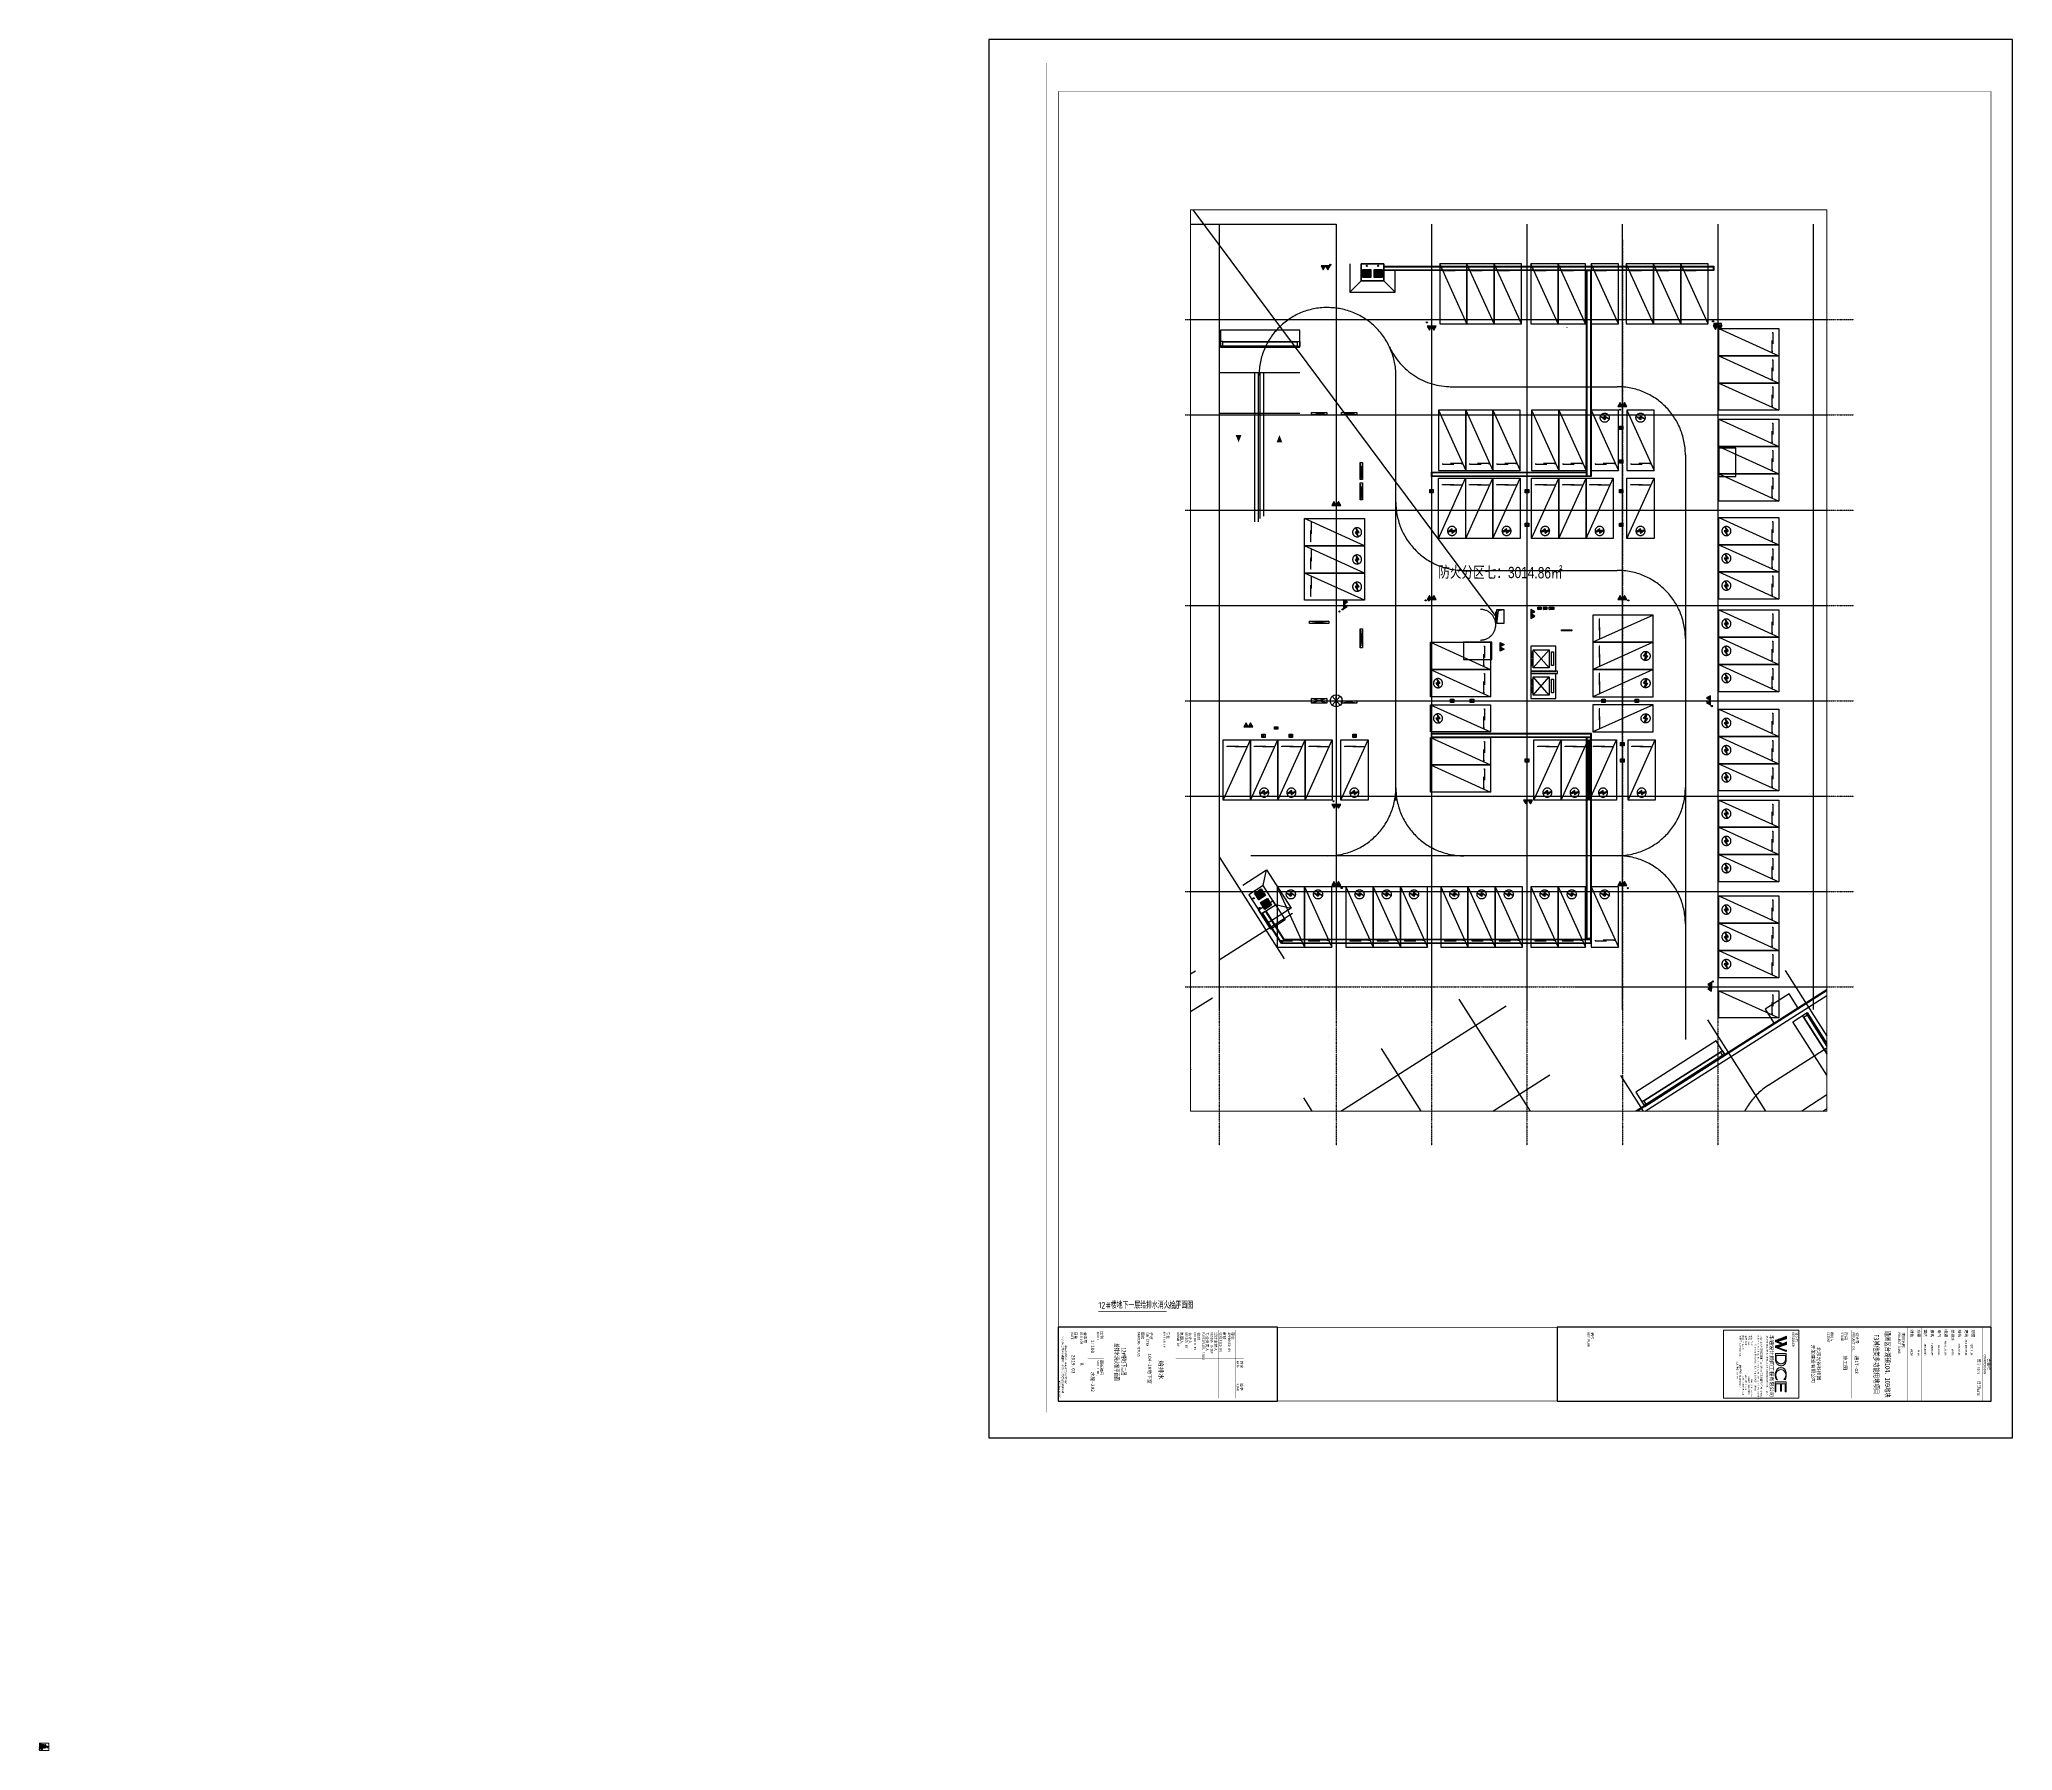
# Paper-space layout '12#楼' of a CAD drawing. Extents: x 1 to 1739, y 1 to 1509.
# The model-space entities are those that its viewports show. They can reach past a viewport. Long polylines and large blocks are cut down to what shows.
import ezdxf
from ezdxf.enums import TextEntityAlignment as Align
from ezdxf.xclip import XClip

# ---------------------------------------------------------------- set-up
doc = ezdxf.new("R2010")
doc.units = 0
doc.header["$LTSCALE"] = 10
doc.header["$MEASUREMENT"] = 0
doc.header["$XCLIPFRAME"] = 2
for name, pattern in [('104-12# B2核心筒$0$DASH', [0.35, 0.25, -0.1]), ('104-13 B2核心筒$0$DASH', [0.35, 0.25, -0.1]), ('104-1516 B2核心筒$0$DASH', [0.35, 0.25, -0.1]), ('104-1516 B2核心筒|CENTER', [2, 1.25, -0.25, 0.25, -0.25]), ('104-6 B2核心筒$0$DASH', [0.35, 0.25, -0.1]), ('104-7 B2核心筒$0$DASH', [0.35, 0.25, -0.1]), ('104-地下室 轴网$0$DASH', [0.35, 0.25, -0.1]), ('104-地下室 轴网$0$DOTE', [2.42, 2, -0.2, 0.02, -0.2]), ('X-104 B2平面$0$$0$DASH', [0.35, 0.25, -0.1]), ('X-104 B2平面$0$ACAD_ISO04W100', [30, 24, -3, 0, -3]), ('X-104 B2平面$0$CENTER', [2, 1.25, -0.25, 0.25, -0.25]), ('X-104 B2平面$0$CONTINOUS', [0]), ('X-104 B2平面$0$DASH', [0.35, 0.25, -0.1]), ('X-104 B2平面$0$DOTE', [2.42, 2, -0.2, 0.02, -0.2]), ('X-104 B2平面$0$楼座轮廓$0$109-34 轴网$0$L1$0$$AUDIT_BAD_LTYPE1', [0]), ('X-104 B2平面$0$楼座轮廓$0$ACAD_ISO04W100', [30, 24, -3, 0, -3]), ('X-104 B2平面$0$楼座轮廓$0$DASH', [0.35, 0.25, -0.1]), ('X-104 B2平面$1$DASH', [0.35, 0.25, -0.1]), ('三跑梯-B2F底层_还建$0$DASH', [0.35, 0.25, -0.1]), ('梯段6、7$0$DASH', [0.35, 0.25, -0.1])]:
    doc.linetypes.add(name, pattern=pattern)
doc.layers.add('0-W-设备', color=63, linetype='Continuous', lineweight=0)
for name, color, linetype, plot in [('04-不打印_视口', 5, 'Continuous', False), ('104-12# B2核心筒$0$04-不打印_辅助线', 165, 'Continuous', False), ('104-1516 B2核心筒$0$04-不打印_辅助线', 165, 'Continuous', False), ('104-6 B2核心筒$0$04-不打印_辅助线', 165, 'Continuous', False), ('104-7 B2核心筒$0$04-不打印_辅助线', 165, 'Continuous', False), ('X-104 B2平面$0$$0$04-不打印_辅助线', 165, 'Continuous', False), ('X-104 B2平面$0$04-不打印_标注', 6, 'Continuous', False), ('X-104 B2平面$0$04-不打印_视口', 5, 'Continuous', False), ('X-104 B2平面$0$04-不打印_辅助线', 165, 'Continuous', False), ('X-104 B2平面$0$楼座轮廓$0$04-不打印_辅助线', 165, 'Continuous', False), ('X-104 B2平面$0$结构索引2', 1, 'Continuous', False), ('三跑梯-B2F底层_还建$0$04-不打印_辅助线', 165, 'Continuous', False)]:
    doc.layers.add(name, color=color, linetype=linetype, plot=plot)
for name, color, linetype in [('104-12# B2核心筒$0$A-E_楼梯', 171, 'Continuous'), ('104-12# B2核心筒$0$A-E_电梯', 171, 'Continuous'), ('104-12# B2核心筒$0$A-SUR_看线', 231, 'Continuous'), ('104-12# B2核心筒$0$A-TECH_结构', 21, 'Continuous'), ('104-13 B2核心筒$0$02-TEXT_房间', 7, 'Continuous'), ('104-13 B2核心筒$0$A-E_电梯', 171, 'Continuous'), ('104-13 B2核心筒$0$A-TECH_结构', 21, 'Continuous'), ('104-1516 B2核心筒$0$02-TEXT_房间', 7, 'Continuous'), ('104-1516 B2核心筒$0$A-C_门', 150, 'Continuous'), ('104-1516 B2核心筒$0$A-E_电梯', 171, 'Continuous'), ('104-1516 B2核心筒$0$A-I_卫-洁具', 241, 'Continuous'), ('104-1516 B2核心筒$0$A-I_车位', 185, 'Continuous'), ('104-1516 B2核心筒$0$A-I_车位-流线', 127, '104-1516 B2核心筒|CENTER'), ('104-1516 B2核心筒$0$A-TECH_结构', 21, 'Continuous'), ('104-1516 B2核心筒$0$car', 8, 'Continuous'), ('104-1516 B2核心筒$0$DOOR_FIRE', 220, 'Continuous'), ('104-1516 B2核心筒$0$交流充电桩', 62, 'Continuous'), ('104-1516 B2核心筒$0$集水坑&', 6, 'Continuous'), ('104-6 B2核心筒$0$A-E_电梯', 171, 'Continuous'), ('104-6 B2核心筒$0$A-TECH_结构', 21, 'Continuous'), ('104-7 B2核心筒$0$A-E_电梯', 171, 'Continuous'), ('104-7 B2核心筒$0$A-TECH_结构', 21, 'Continuous'), ('104-地下室 轴网$0$00-图签', 7, 'Continuous'), ('104-地下室 轴网$0$01-标注_轴线坐标', 132, 'Continuous'), ('104-地下室 轴网$0$A_AXIS-轴线', 36, '104-地下室 轴网$0$DOTE'), ('104-地下室 轴网$0$M-建筑 地下室轮廓', 3, '104-地下室 轴网$0$DASH'), ('3T_BAR', 7, 'Continuous'), ('BEN$0$4', 7, 'Continuous'), ('DMST-VALV', 140, 'Continuous'), ('EQUIP_消火栓', 7, 'Continuous'), ('EQUIP_消防', 7, 'Continuous'), ('PIPE-通气', 3, 'TG_T'), ('TWT_LEAD', 3, 'Continuous'), ('VALVE_给水', 7, 'Continuous'), ('VPIPE-消防', 1, 'Continuous'), ('X-104 B2平面$0$$0$A-TECH_结构', 21, 'Continuous'), ('X-104 B2平面$0$$0$DOOR_FIRE', 220, 'Continuous'), ('X-104 B2平面$0$00-图签文字_2', 2, 'Continuous'), ('X-104 B2平面$0$00-图签文字_4', 4, 'Continuous'), ('X-104 B2平面$0$00-图签签名_10', 10, 'Continuous'), ('X-104 B2平面$0$01-标注_标高', 200, 'Continuous'), ('X-104 B2平面$0$01-标注_轴线坐标', 132, 'Continuous'), ('X-104 B2平面$0$02-TEXT_图表', 2, 'Continuous'), ('X-104 B2平面$0$02-TEXT_房间', 7, 'Continuous'), ('X-104 B2平面$0$02-TEXT_轴线', 7, 'Continuous'), ('X-104 B2平面$0$02-TEXT_门窗', 151, 'Continuous'), ('X-104 B2平面$0$03-表格_185', 185, 'Continuous'), ('X-104 B2平面$0$03-表格_2', 2, 'Continuous'), ('X-104 B2平面$0$04-不打印_防火分区', 30, 'Continuous'), ('X-104 B2平面$0$05-填充_111', 111, 'Continuous'), ('X-104 B2平面$0$05-填充_156', 156, 'Continuous'), ('X-104 B2平面$0$05-填充_166', 166, 'Continuous'), ('X-104 B2平面$0$05-填充_168', 168, 'Continuous'), ('X-104 B2平面$0$05-填充_18', 18, 'Continuous'), ('X-104 B2平面$0$05-填充_196', 196, 'Continuous'), ('X-104 B2平面$0$05-填充_天正', 26, 'Continuous'), ('X-104 B2平面$0$A-C_玻璃幕墙', 140, 'Continuous'), ('X-104 B2平面$0$A-C_玻璃隔断', 140, 'Continuous'), ('X-104 B2平面$0$A-C_窗', 51, 'Continuous'), ('X-104 B2平面$0$A-C_门', 150, 'Continuous'), ('X-104 B2平面$0$A-E_栏杆', 232, 'Continuous'), ('X-104 B2平面$0$A-E_楼梯', 171, 'Continuous'), ('X-104 B2平面$0$A-E_电梯', 171, 'Continuous'), ('X-104 B2平面$0$A-I_卫-洁具', 241, 'Continuous'), ('X-104 B2平面$0$A-I_卫-隔断', 214, 'Continuous'), ('X-104 B2平面$0$A-I_家具-固定', 195, 'Continuous'), ('X-104 B2平面$0$A-I_家具-活动', 185, 'Continuous'), ('X-104 B2平面$0$A-I_车位', 185, 'Continuous'), ('X-104 B2平面$0$A-I_车位-流线', 127, 'X-104 B2平面$0$CENTER'), ('X-104 B2平面$0$A-O_分水线', 127, 'Continuous'), ('X-104 B2平面$0$A-O_屋面', 201, 'Continuous'), ('X-104 B2平面$0$A-O_散水', 134, 'Continuous'), ('X-104 B2平面$0$A-O_防水层', 222, 'Continuous'), ('X-104 B2平面$0$A-SUR_保温', 222, 'Continuous'), ('X-104 B2平面$0$A-SUR_吊顶', 40, 'Continuous'), ('X-104 B2平面$0$A-SUR_看线', 231, 'Continuous'), ('X-104 B2平面$0$A-SUR_面层', 191, 'Continuous'), ('X-104 B2平面$0$A-TECH_暖通', 6, 'Continuous'), ('X-104 B2平面$0$A-TECH_水', 3, 'Continuous'), ('X-104 B2平面$0$A-TECH_电气', 240, 'Continuous'), ('X-104 B2平面$0$A-TECH_结构', 21, 'Continuous'), ('X-104 B2平面$0$A_AXIS-轴线', 1, 'X-104 B2平面$0$DOTE'), ('X-104 B2平面$0$A_STR-砌块墙', 121, 'Continuous'), ('X-104 B2平面$0$A_STR-砼墙', 51, 'Continuous'), ('X-104 B2平面$0$A_STR-砼柱', 51, 'Continuous'), ('X-104 B2平面$0$A_STR-轻隔墙', 141, 'Continuous'), ('X-104 B2平面$0$A_STR-钢结构', 20, 'Continuous'), ('X-104 B2平面$0$AXIS', 3, 'Continuous'), ('X-104 B2平面$0$car', 8, 'Continuous'), ('X-104 B2平面$0$COLU', 7, 'Continuous'), ('X-104 B2平面$0$D_铝板', 181, 'Continuous'), ('X-104 B2平面$0$DIM-动力', 254, 'Continuous'), ('X-104 B2平面$0$DOOR_FIRE', 220, 'Continuous'), ('X-104 B2平面$0$DOTE', 1, 'Continuous'), ('X-104 B2平面$0$DQ', 254, 'X-104 B2平面$0$CONTINOUS'), ('X-104 B2平面$0$EQUIP_消火栓', 7, 'Continuous'), ('X-104 B2平面$0$EQUIP_消防', 7, 'Continuous'), ('X-104 B2平面$0$M-人防 轮廓', 241, 'Continuous'), ('X-104 B2平面$0$M-建筑 地下室轮廓', 3, 'X-104 B2平面$1$DASH'), ('X-104 B2平面$0$M-用地 红线', 20, 'X-104 B2平面$0$ACAD_ISO04W100'), ('X-104 B2平面$0$S-BEAM', 4, 'X-104 B2平面$1$DASH'), ('X-104 B2平面$0$s-hole', 5, 'Continuous'), ('X-104 B2平面$0$S-WALL', 40, 'Continuous'), ('X-104 B2平面$0$SURFACE', 6, 'Continuous'), ('X-104 B2平面$0$VPIPE-消防', 1, 'Continuous'), ('X-104 B2平面$0$WALL', 4, 'Continuous'), ('X-104 B2平面$0$临空墙', 233, 'Continuous'), ('X-104 B2平面$0$交流充电桩', 62, 'Continuous'), ('X-104 B2平面$0$人防分区指标', 5, 'Continuous'), ('X-104 B2平面$0$人防防护单元隔墙', 32, 'Continuous'), ('X-104 B2平面$0$口部房间', 6, 'Continuous'), ('X-104 B2平面$0$抗爆隔墙', 151, 'Continuous'), ('X-104 B2平面$0$楼座轮廓$0$M-场地 车库入口', 41, 'Continuous'), ('X-104 B2平面$0$楼座轮廓$0$M-建筑 轮廓', 51, 'Continuous'), ('X-104 B2平面$0$楼座轮廓$0$M-用地 红线', 20, 'X-104 B2平面$0$楼座轮廓$0$ACAD_ISO04W100'), ('X-104 B2平面$0$看线', 241, 'Continuous'), ('X-104 B2平面$0$车库集水坑', 4, 'Continuous'), ('X-104 B2平面$0$钢梯', 181, 'Continuous'), ('X-104 B2平面$0$集水坑&', 6, 'Continuous'), ('X-104 B2平面$1$02-TEXT_标注', 130, 'Continuous'), ('X-104 B2平面$1$A-C_门', 150, 'Continuous'), ('X-104 B2平面$1$集水坑&', 6, 'Continuous'), ('梯段6、7$0$A-E_楼梯', 171, 'Continuous')]:
    doc.layers.add(name, color=color, linetype=linetype)
doc.layers.get('X-104 B2平面$0$$0$04-不打印_辅助线').off()
doc.styles.add('104-13 B2核心筒$0$_TCH_SPACE', font='ros.shx', dxfattribs={"width": 0.75, "height": 5, "bigfont": 'jd.shx'})
doc.styles.add('104-1516 B2核心筒$0$_TCH_SPACE', font='ros.shx', dxfattribs={"width": 0.75, "height": 5, "bigfont": 'jd.shx'})
doc.styles.get("Standard").update_dxf_attribs({"font": 'gbenor.shx', "bigfont": 'gbcbig.shx'})
doc.styles.add('TG_LINETYPE', font='romans2.shx', dxfattribs={"width": 0.8, "height": 3, "bigfont": 'hzdf2.shx'})
doc.styles.add('X-104 B2平面$0$_TCH_AXIS', font='')
doc.styles.add('X-104 B2平面$0$_TCH_SPACE', font='ros.shx', dxfattribs={"width": 0.75, "height": 5, "bigfont": 'jd.shx'})
doc.styles.add('X-104 B2平面$0$Arial', font='arial.ttf', dxfattribs={"width": 0.75, "height": 2.5})
doc.styles.add('X-104 B2平面$0$DIM_FONT', font='simplex.shx', dxfattribs={"width": 0.7})
doc.styles.add('X-104 B2平面$0$JD', font='ROS.shx', dxfattribs={"width": 0.7, "bigfont": 'JD.shx'})
doc.styles.add('X-104 B2平面$0$OCHINESE', font='COMPLEX', dxfattribs={"width": 0.75, "bigfont": 'JD'})
doc.styles.add('X-104 B2平面$0$TEXT', font='TSSDENG.shx', dxfattribs={"bigfont": 'GBCBIG.shx'})
doc.styles.add('X-104 B2平面$0$ZC-ROMANS', font='msyh.ttf')
doc.styles.add('X-104 B2平面$0$ZC-宋体', font='', dxfattribs={"width": 0.75})
doc.styles.add('华文细黑', font='STXIHEI.TTF', dxfattribs={"height": 10})
doc.styles.add('图签信息$0$hwxh', font='STXIHEI.TTF')
doc.styles.add('图签信息$0$华文细黑', font='STXIHEI.TTF', dxfattribs={"height": 10})
doc.styles.get('X-104 B2平面$0$_TCH_AXIS').set_extended_font_data('FZXiHei I-Z08S')
doc.styles.get('X-104 B2平面$0$ZC-宋体').set_extended_font_data('SimSun')
doc.linetypes.add('TG_T', pattern='A,2,-0.3,["T",TG_LINETYPE,S=0.1,R=0,X=-0.23,Y=-0.15],0', length=2.3)
pattern_1 = [(180, (350, -250), (-7e-15, -79.375), [])]
pattern_2 = [(180, (-432649.534, -553252.195), (-7e-15, -79.375), [])]
pattern_3 = [(45, (-38543.802, -6670.83), (-17.67767, 17.67767), [])]
pattern_4 = [(77.4792, (21045, 6684.7), (-732.163, 162.595), []), (77.4792, (21194.1, 6779.65), (-732.163, 162.595), []), (77.4792, (21343.26, 6874.6), (-732.163, 162.595), []), (77.4792, (21492.4, 6969.5), (-732.163, 162.595), [])]
pattern_5 = [(360, (608941.11, 82924.97), (2e-11, 108.253175), [62.5, -62.5]), (60, (608941.11, 82924.97), (-93.75, 54.126588), [62.5, -62.5]), (120, (608972.36, 82979.09), (-93.75, -54.126588), [62.5, -62.5])]
pattern_6 = [(75, (608941.11, 82924.97), (-120.740728, 32.35238), []), (165, (608941.11, 82924.97), (-32.35238, -120.740728), [])]
pattern_7 = [(77.391, (11647.59, 39939.93), (-121.9853, 27.2872), []), (167.391, (11647.59, 39939.93), (-27.2872, -121.9853), [])]
pattern_8 = [(45, (-190030.1, -6020), (-898.0256, 898.0256), [])]
pattern_9 = [(45, (-190030, -6020), (-5388.15, 5388.15), []), (45, (-188234, -6020), (-5388.15, 5388.15), []), (45, (-186438, -6020), (-5388.15, 5388.15), []), (45, (-184642, -6020), (-5388.15, 5388.15), [])]

# ---------------------------------------------------------------- blocks, each defined once
blk = doc.blocks.new('图框-A0')
for points, const_width in [([(0.02, 0.02), (1188.02, 0.02), (1188.02, 841.03), (0.02, 841.03)], 0.05), ([(1113.02, 831.03), (25.02, 831.03), (25.02, 10.03), (1113.02, 10.03)], 0.5)]:
    blk.add_lwpolyline(points, close=True, dxfattribs=dict(const_width=const_width))
at = {"const_width": 0.05}
for points in [[(594.02, 841.03), (594.02, 839.03)], [(0.02, 420.53), (2.02, 420.53)], [(1188.02, 420.53), (1186.02, 420.53)], [(594.02, 0.02), (594.02, 2.02)]]:
    blk.add_lwpolyline(points, dxfattribs=at)
blk = doc.blocks.new('图签信息$0$WDCE Copyright200X')
at = {"const_width": 0.016}
blk.add_lwpolyline([(-10.6, 1.26, 1), (-11.4, 1.26, 1)], format="xyb", close=True, dxfattribs=at)
at = {"style": '图签信息$0$华文细黑'}
for s, p in [('WDCE ', (-11.46, 0.5)), ('     Copyright ', (-3.51, 0.5))]:
    blk.add_text(s, height=1, dxfattribs=at).set_placement(p, align=Align.BOTTOM_RIGHT)
blk.add_text('c', height=0.6, dxfattribs=at).set_placement((-11.04, 1.35), align=Align.MIDDLE_CENTER)
blk.add_attdef('200X', text='', height=1, dxfattribs=at).set_placement((-0.45, 0.5), align=Align.BOTTOM_RIGHT)
blk = doc.blocks.new('图签信息$0$logo2')
h = blk.add_hatch(color=7)
h.paths.add_polyline_path([(19.02, -7.36), (15.84, -7.36), (15.84, -3.97), (18.97, -3.97), (18.97, -4.24), (16.46, -4.24), (16.46, -5.45), (18.81, -5.45), (18.81, -5.69), (16.47, -5.69), (16.47, -7.12), (19.02, -7.12)])
edge = h.paths.add_edge_path()
edge.add_spline(control_points=[(15.26, -4.21), (15.26, -4.21), (15.13, -4.65), (15.13, -4.65), (15.13, -4.65), (14.62, -4.1), (13.73, -4.1), (13.04, -4.1), (12.07, -4.54), (12.08, -5.62), (12.08, -6.49), (12.77, -7.16), (13.73, -7.17), (14.66, -7.17), (15.23, -6.68), (15.23, -6.68), (15.23, -6.68), (15.16, -7.11), (15.16, -7.11), (13.63, -7.7), (11.42, -7.29), (11.41, -5.64), (11.4, -3.72), (14.16, -3.66), (15.26, -4.21)], knot_values=[0, 0, 0, 0, 1, 1, 1, 2, 2, 2, 3, 3, 3, 4, 4, 4, 5, 5, 5, 6, 6, 6, 7, 7, 7, 8, 8, 8, 8], degree=3, periodic=0)
edge = h.paths.add_edge_path(flags=16)
edge.add_spline(control_points=[(10.23, -5.57), (10.23, -5.16), (10.12, -4.83), (9.9, -4.58), (9.63, -4.27), (9.23, -4.12), (8.69, -4.12), (8.69, -4.12), (7.64, -4.12), (7.64, -4.12), (7.64, -4.12), (7.64, -7.1), (7.64, -7.1), (7.64, -7.1), (8.66, -7.1), (8.66, -7.1), (9.13, -7.1), (9.52, -6.93), (9.82, -6.6), (10.09, -6.31), (10.23, -5.96), (10.23, -5.57)], knot_values=[0, 0, 0, 0, 1, 1, 1, 2, 2, 2, 3, 3, 3, 4, 4, 4, 5, 5, 5, 6, 6, 6, 7, 7, 7, 7], degree=3, periodic=0)
edge = h.paths.add_edge_path()
edge.add_spline(control_points=[(10.92, -5.51), (10.92, -5.96), (10.72, -6.37), (10.34, -6.72), (9.92, -7.1), (9.41, -7.29), (8.82, -7.29), (8.82, -7.29), (7.03, -7.29), (7.03, -7.29), (7.03, -7.29), (7.03, -3.92), (7.03, -3.92), (7.03, -3.92), (9.1, -3.92), (9.1, -3.92), (9.59, -3.92), (10.01, -4.06), (10.36, -4.34), (10.73, -4.64), (10.92, -5.03), (10.92, -5.51)], knot_values=[0, 0, 0, 0, 1, 1, 1, 2, 2, 2, 3, 3, 3, 4, 4, 4, 5, 5, 5, 6, 6, 6, 7, 7, 7, 7], degree=3, periodic=0)
at = {"lineweight": 0}
blk.add_lwpolyline([(19.02, -7.36), (15.84, -7.36), (15.84, -3.97), (18.97, -3.97), (18.97, -4.24), (16.46, -4.24), (16.46, -5.45), (18.81, -5.45), (18.81, -5.69), (16.47, -5.69), (16.47, -7.12), (19.02, -7.12), (19.02, -7.36)], dxfattribs=at)
for points, knots in [([(10.92, -5.51), (10.92, -5.96), (10.72, -6.37), (10.34, -6.72), (9.92, -7.1), (9.41, -7.29), (8.82, -7.29), (8.82, -7.29), (7.03, -7.29), (7.03, -7.29), (7.03, -7.29), (7.03, -3.92), (7.03, -3.92), (7.03, -3.92), (9.1, -3.92), (9.1, -3.92), (9.59, -3.92), (10.01, -4.06), (10.36, -4.34), (10.73, -4.64), (10.92, -5.03), (10.92, -5.51)], [0, 0, 0, 0, 1, 1, 1, 2, 2, 2, 3, 3, 3, 4, 4, 4, 5, 5, 5, 6, 6, 6, 7, 7, 7, 7]), ([(10.23, -5.57), (10.23, -5.16), (10.12, -4.83), (9.9, -4.58), (9.63, -4.27), (9.23, -4.12), (8.69, -4.12), (8.69, -4.12), (7.64, -4.12), (7.64, -4.12), (7.64, -4.12), (7.64, -7.1), (7.64, -7.1), (7.64, -7.1), (8.66, -7.1), (8.66, -7.1), (9.13, -7.1), (9.52, -6.93), (9.82, -6.6), (10.09, -6.31), (10.23, -5.96), (10.23, -5.57)], [0, 0, 0, 0, 1, 1, 1, 2, 2, 2, 3, 3, 3, 4, 4, 4, 5, 5, 5, 6, 6, 6, 7, 7, 7, 7]), ([(15.26, -4.21), (15.26, -4.21), (15.13, -4.65), (15.13, -4.65), (15.13, -4.65), (14.62, -4.1), (13.73, -4.1), (13.04, -4.1), (12.07, -4.54), (12.08, -5.62), (12.08, -6.49), (12.77, -7.16), (13.73, -7.17), (14.66, -7.17), (15.23, -6.68), (15.23, -6.68), (15.23, -6.68), (15.16, -7.11), (15.16, -7.11), (13.63, -7.7), (11.42, -7.29), (11.41, -5.64), (11.4, -3.72), (14.16, -3.66), (15.26, -4.21)], [0, 0, 0, 0, 1, 1, 1, 2, 2, 2, 3, 3, 3, 4, 4, 4, 5, 5, 5, 6, 6, 6, 7, 7, 7, 8, 8, 8, 8])]:
    blk.add_open_spline(points, degree=3, knots=knots, dxfattribs=at)
blk = doc.blocks.new('图签信息$0$logo1')
h = blk.add_hatch(color=8)
edge = h.paths.add_edge_path()
edge.add_spline(control_points=[(3.86, -5.21), (3.63, -5.88), (3.39, -6.56), (3.39, -6.56), (3.39, -6.56), (2.5, -3.91), (2.5, -3.91), (2.5, -3.91), (1.8, -3.91), (1.69, -3.91), (2.02, -4.39), (2.95, -7.27), (2.95, -7.27), (2.95, -7.27), (3.44, -7.27), (3.44, -7.27), (3.44, -7.27), (4.03, -5.66), (4.03, -5.66), (4.03, -5.66), (3.86, -5.21), (3.86, -5.21)], knot_values=[0, 0, 0, 0, 1, 1, 1, 2, 2, 2, 3, 3, 3, 4, 4, 4, 5, 5, 5, 6, 6, 6, 7, 7, 7, 7], degree=3, periodic=0)
h = blk.add_hatch(color=7)
edge = h.paths.add_edge_path()
edge.add_spline(control_points=[(6.04, -3.91), (6.09, -4.1), (5.2, -6.56), (5.2, -6.56), (5.2, -6.56), (4.3, -3.91), (4.3, -3.91), (4.3, -3.91), (3.6, -3.91), (3.49, -3.91), (3.82, -4.39), (4.75, -7.27), (4.75, -7.27), (4.75, -7.27), (5.24, -7.27), (5.24, -7.27), (5.24, -7.27), (6.33, -4.3), (6.33, -4.3), (6.33, -4.3), (6.48, -3.91), (6.48, -3.91), (6.48, -3.91), (6.21, -3.91), (6.04, -3.91)], knot_values=[0, 0, 0, 0, 1, 1, 1, 2, 2, 2, 3, 3, 3, 4, 4, 4, 5, 5, 5, 6, 6, 6, 7, 7, 7, 8, 8, 8, 8], degree=3, periodic=0)
at = {"color": 8, "lineweight": 0}
blk.add_open_spline([(3.86, -5.21), (3.63, -5.88), (3.39, -6.56), (3.39, -6.56), (3.39, -6.56), (2.5, -3.91), (2.5, -3.91), (2.5, -3.91), (1.8, -3.91), (1.69, -3.91), (2.02, -4.39), (2.95, -7.27), (2.95, -7.27), (2.95, -7.27), (3.44, -7.27), (3.44, -7.27), (3.44, -7.27), (4.03, -5.66), (4.03, -5.66), (4.03, -5.66), (3.86, -5.21), (3.86, -5.21)], degree=3, knots=[0, 0, 0, 0, 1, 1, 1, 2, 2, 2, 3, 3, 3, 4, 4, 4, 5, 5, 5, 6, 6, 6, 7, 7, 7, 7], dxfattribs=at)
at = {"lineweight": 0}
blk.add_open_spline([(6.04, -3.91), (6.09, -4.1), (5.2, -6.56), (5.2, -6.56), (5.2, -6.56), (4.3, -3.91), (4.3, -3.91), (4.3, -3.91), (3.6, -3.91), (3.49, -3.91), (3.82, -4.39), (4.75, -7.27), (4.75, -7.27), (4.75, -7.27), (5.24, -7.27), (5.24, -7.27), (5.24, -7.27), (6.33, -4.3), (6.33, -4.3), (6.33, -4.3), (6.48, -3.91), (6.48, -3.91), (6.48, -3.91), (6.21, -3.91), (6.04, -3.91)], degree=3, knots=[0, 0, 0, 0, 1, 1, 1, 2, 2, 2, 3, 3, 3, 4, 4, 4, 5, 5, 5, 6, 6, 6, 7, 7, 7, 8, 8, 8, 8], dxfattribs=at)
blk.add_blockref('图签信息$0$logo2', (0, 0))
blk = doc.blocks.new('图签信息$0$时间-logo')
at = {"layer": 'Defpoints', "lineweight": 0}
blk.add_lwpolyline([(0, -23.46), (-21.17, -23.46), (-21.17, 0), (0, 0), (0, -23.46)], dxfattribs=at)
blk.add_blockref('图签信息$0$logo1', (-20.97, 0))
at = {"style": '图签信息$0$hwxh'}
for s, height, p in [('华通设计顾问工程有限公司 ', 1.15, (-19.73, -9.05)), ('WALTON DESIGN & CONSULTING ENGINEERING CO., LTD.', 0.5, (-19.5, -10.1)), ('地址:北京市西城区西直门南小街135号西派国际3号楼 100035', 0.5, (-19.48, -11.94)), ('Address: Building No.3 C-Park, No.135 Xizhimen South Street, ', 0.47, (-19.48, -12.83)), ('Xicheng District, Beijing 100035, China ', 0.47, (-16.69, -13.72)), ('电话 Tel：                        （8610）83957395 ', 0.5, (-19.56, -14.91)), ('传真 Fax：                      （8610）83957590 ', 0.5, (-19.48, -15.8)), ('主页 Web：                      www.WDCE.com ', 0.5, (-19.48, -16.69)), ('邮件 E-mail：                    office@WDCE.com ', 0.5, (-19.48, -17.58)), ('资质号 Licence No.：    建筑甲级 A111010265 ', 0.5, (-19.48, -18.47)), ('   规划甲级 101195', 0.5, (-12.6, -19.36))]:
    blk.add_text(s, height=height, dxfattribs=at).set_placement(p)
blk = doc.blocks.new('图签信息')
at = {"const_width": 0.5}
for points in [[(-65, 574), (-65, 500.5), (0, 500.5), (0, 574)], [(-65, 0), (0, 0), (0, 500.5), (-65, 500.5)]]:
    blk.add_lwpolyline(points, close=True, dxfattribs=at)
at = {"const_width": 0.05}
for points in [[(-65, 566.5), (0, 566.5)], [(-39.14, 566.5), (-39.14, 500.5)], [(-19.1, 566.5), (-19.1, 500.5)], [(-65, 560.5), (0, 560.5)], [(-65, 554.5), (0, 554.5)], [(-65, 548.5), (0, 548.5)], [(-65, 542.5), (0, 542.5)], [(-65, 536.5), (0, 536.5)], [(-65, 530.5), (0, 530.5)], [(-65, 524.5), (0, 524.5)], [(-65, 518.5), (0, 518.5)], [(-65, 512.5), (0, 512.5)], [(-65, 512.5), (0, 512.5)], [(-65, 506.5), (0, 506.5)], [(-65, 500.5), (0, 500.5)], [(-62.5, 450.87), (-2.5, 450.87)], [(-62.5, 440.87), (-2.5, 440.87)], [(-2.5, 407.85), (-2.5, 436.12), (-62.5, 436.12), (-62.5, 407.85)], [(-62.5, 407.85), (-2.5, 407.85)], [(-62.5, 404.92), (-62.5, 227.83)], [(-62.5, 404.92), (-2.5, 404.92)], [(-62.5, 227.83), (-2.5, 227.83), (-2.5, 404.92)], [(-57.5, 338.36), (-7.5, 338.36)], [(-57.5, 288.83), (-7.5, 288.83)], [(-57.5, 234.85), (-7.5, 234.85)], [(-62.5, 227.83), (-2.5, 227.83)], [(-62.5, 217.74), (-2.5, 217.74)], [(-62.5, 103.26), (-2.5, 103.26), (-2.5, 163.26), (-62.5, 163.26), (-62.5, 103.26)], [(-37.5, 163.26), (-37.5, 103.26)], [(-20, 163.26), (-20, 103.26)], [(-62.5, 155.76), (-2.5, 155.76)], [(-62.5, 148.26), (-2.5, 148.26)], [(-62.5, 140.76), (-2.5, 140.76)], [(-62.5, 133.26), (-2.5, 133.26)], [(-62.5, 125.76), (-2.5, 125.76)], [(-62.5, 118.26), (-2.5, 118.26)], [(-62.5, 110.76), (-2.5, 110.76)], [(-62.5, 98.5), (-2.5, 98.5), (-2.5, 10), (-62.5, 10), (-62.5, 98.5)], [(-62.5, 83.5), (-2.5, 83.5)], [(-62.5, 76), (-2.5, 76)], [(-62.5, 40), (-2.5, 40)], [(-37.5, 40), (-37.5, 26)], [(-62.5, 26), (-2.5, 26)], [(-62.5, 18), (-2.5, 18)]]:
    blk.add_lwpolyline(points, dxfattribs=at)
at = {"ltscale": 0.001, "xscale": 2.834689937531525, "yscale": 2.834689937531525, "zscale": 2.834689937531525}
blk.add_blockref('图签信息$0$时间-logo', (-2.5, 404.92), dxfattribs=at)
blk.add_blockref('图签信息$0$WDCE Copyright200X', (-2.5, 0)).add_auto_attribs({'200X': '2007'})
at = {"style": '图签信息$0$华文细黑'}
for s, height, p in [('会签栏', 2.4, (-32.5, 573)), ('COUNTERSIGN', 2, (-32.5, 569.6))]:
    blk.add_text(s, height=height, dxfattribs=at).set_placement(p, align=Align.TOP_CENTER)
for s, height, p in [('签字', 2.4, (-37.22, 564.63)), ('SIGN', 2, (-30.32, 563.88)), ('日期', 2.4, (-17.79, 564.58)), ('DATE', 2, (-10.96, 563.7)), ('总图', 2.4, (-63, 559.5)), ('建筑', 2.4, (-63, 553.5)), ('结构', 2.4, (-63, 547.5)), ('给排水', 2.4, (-63, 541.5)), ('暖通', 2.4, (-63, 535.5)), ('电气', 2.4, (-63, 529.5)), ('景观', 2.4, (-63, 523.5)), ('室内', 2.4, (-63, 517.5)), ('方案', 2.4, (-63, 511.5)), ('绿色', 2.4, (-63, 505.5)), ('项目名称', 2.4, (-60.5, 498)), ('PROJECT NAME', 2, (-60.5, 494.08)), ('设计号', 2.4, (-60.54, 457.48)), ('PROJECT NO.', 2, (-60.5, 453.97)), ('阶段', 2.4, (-60.5, 447.47)), ('STAGE', 2, (-60.5, 443.97)), ('委托方', 2, (-60.9, 434.86)), ('CLIENT', 2, (-60.9, 431.86)), ('设计方', 2, (-60.5, 403.83)), ('DESIGNER', 2, (-60.5, 400.83)), ('索引', 2.4, (-60.5, 224.14)), ('KEY PLAN', 2, (-60.5, 220.74)), ('姓名', 2.4, (-35.5, 162.47)), ('NAME', 2, (-35.5, 158.96)), ('签字', 2.4, (-15.81, 162.57)), ('SIGN', 2, (-15.5, 159.2)), ('审定', 2.4, (-60.73, 154.81)), ('APPROVED BY', 2, (-60.5, 151.44)), ('审核', 2.4, (-60.95, 147.29)), ('设计主持人', 2.4, (-60.68, 139.76)), ('VERIFIED BY', 2, (-60.5, 143.91)), ('DESIGN CHIEF', 2, (-60.5, 136.19)), ('专业负责人', 2.4, (-60.67, 132.26)), ('校对', 2.4, (-60.5, 124.76)), ('DISCIPLINE CHIEF', 2, (-60.5, 128.98)), ('CHECKED BY', 2, (-60.5, 121.37)), ('设计人', 2.4, (-60.5, 117.26)), ('制图人', 2.4, (-60.61, 109.76)), ('DESIGN BY', 2, (-60.5, 113.83)), ('DRAWN BY', 2, (-60.5, 106.5)), ('SPECIALTY', 2, (-61.23, 94.38)), ('专业', 2.4, (-61.23, 97.93)), ('SUB ITEM', 2, (-60.88, 79.5)), ('子项', 2.4, (-60.88, 82.92)), ('图名', 2.4, (-60.91, 75.41)), ('DRAWING TITLES', 2, (-60.91, 72)), ('比例', 2.4, (-61.56, 39.42)), ('SCALE', 2, (-61.19, 36)), ('SHEET NO.', 2, (-36.1, 36)), ('图纸编号', 2.4, (-36.1, 39.32)), ('版本号', 2.4, (-61, 25.03)), ('EDITION', 2, (-61.06, 21.61)), ('日期', 2.4, (-61, 16.68)), ('DATE', 2, (-60.5, 13.26))]:
    blk.add_text(s, height=height, dxfattribs=at).set_placement(p, align=Align.TOP_LEFT)
for s, p in [('SITE PLAN', (-40.06, 557.7)), ('ARCHITECTURE', (-40.06, 552.7)), ('STRUCTURE', (-40.06, 546.7)), ('WATER', (-40.06, 540.7)), ('VENTILATION', (-40.06, 534.7)), ('ELECTRIC', (-40.14, 528.89)), ('LANDSCAPE', (-40.14, 522.89)), ('INTERIORS', (-40.14, 516.89)), ('PLAN', (-40.14, 510.89)), ('GREEN', (-40.14, 504.89))]:
    blk.add_text(s, height=1.5, dxfattribs=at).set_placement(p, align=Align.TOP_RIGHT)
at = {"color": 4, "style": '图签信息$0$华文细黑', "width": 0.75}
for s, p in [('通州区台湖镇104、109地块', (-32.5, 480.78)), ('F3其他类多功能用地项目', (-32.5, 470.91))]:
    blk.add_text(s, height=4.5, dxfattribs=at).set_placement(p, align=Align.CENTER)
at = {"color": 4, "style": '图签信息$0$华文细黑'}
for s, p in [('A', (-32.53, 19.4)), ('2019.03', (-32.53, 11.84))]:
    blk.add_text(s, height=3, dxfattribs=at).set_placement(p, align=Align.CENTER)
at = {"style": '图签信息$0$华文细黑', "oblique": 20}
for s, p in [('尺寸以标注为准不得量取，所有尺寸需在现场校核准确', (-32.5, 4)), ('除特别注明外，所有尺寸是以毫米制', (-32.5, 6.5))]:
    blk.add_text(s, height=1.5, dxfattribs=at).set_placement(p, align=Align.MIDDLE_CENTER)
at = {"color": 4, "ltscale": 0.001, "char_height": 3, "width": 58.4895, "style": '图签信息$0$华文细黑'}
for s, insert, attachment_point in [('通17-03', (-40.06, 455.51), 4), ('施工图', (-40.06, 445.51), 4), ('北京光谷科技园\\P开发建设有限公司', (-32.9, 419.71), 5)]:
    blk.add_mtext(s, dxfattribs=dict(at, insert=insert, attachment_point=attachment_point))
blk = doc.blocks.new('图签-A0')
at = {"ltscale": 0.001, "const_width": 0.5}
blk.add_lwpolyline([(0, 821), (-65, 821), (-65, 0), (0, 0)], close=True, dxfattribs=at)
ref = blk.add_blockref('图签信息', (0, 247))
XClip(ref).set_block_clipping_path([(-64.9999987737, 192.060868484), (0, 574)])
ref = blk.add_blockref('图签信息', (0, 0))
XClip(ref).set_block_clipping_path([(-64.9999987737, 0), (0, 192.9246309638)])
blk = doc.blocks.new('图框-A1')
for points, const_width in [([(0, 0), (841, 0), (841, 594), (0, 594)], 0.05), ([(766, 584), (25, 584), (25, 10), (766, 10)], 0.5)]:
    blk.add_lwpolyline(points, close=True, dxfattribs=dict(const_width=const_width))
at = {"const_width": 0.05}
for points in [[(420.5, 594), (420.5, 592)], [(0, 297), (2, 297)], [(841, 297), (839, 297)], [(420.5, 0), (420.5, 2)]]:
    blk.add_lwpolyline(points, dxfattribs=at)
blk = doc.blocks.new('图签-A1')
at = {"color": 2}
blk.add_blockref('图签信息', (0, 0), dxfattribs=at)
blk = doc.blocks.new('图框-A1+1-4')
for points, const_width in [([(0, 0), (1051, 0), (1051, 594), (0, 594)], 0.05), ([(976, 584), (25, 584), (25, 10), (976, 10)], 0.5)]:
    blk.add_lwpolyline(points, close=True, dxfattribs=dict(const_width=const_width))
at = {"const_width": 0.05}
for points in [[(525.5, 594), (525.5, 592)], [(0, 297), (2, 297)], [(1051, 297), (1049, 297)], [(525.5, 0), (525.5, 2)]]:
    blk.add_lwpolyline(points, dxfattribs=at)
blk = doc.blocks.new('104-地下室 轴网$0$轴网')
at = {"layer": '104-地下室 轴网$0$A_AXIS-轴线', "linetype": '104-地下室 轴网$0$DOTE'}
for p, q in [((-200, -7401), (-200, 26620)), ((8000, -7401), (8000, 26620)), ((12500, -7401), (12500, 26620)), ((21500, -7401), (21500, 26620)), ((30500, -7401), (30500, 26620)), ((39500, -7401), (39500, 26620)), ((48500, -7401), (48500, 26620)), ((57500, -7401), (57500, 26620)), ((60408, 18000), (-7181, 18000)), ((60408, 9000), (-7181, 9000)), ((60408, 0), (-7181, 0))]:
    blk.add_line(p, q, dxfattribs=at)
blk = doc.blocks.new('图框-A0加长150')
for points, const_width in [([(0, 0), (1338, 0), (1338, 841), (0, 841)], 0.05), ([(1263, 831), (25, 831), (25, 10), (1263, 10)], 0.5)]:
    blk.add_lwpolyline(points, close=True, dxfattribs=dict(const_width=const_width))
at = {"const_width": 0.05}
for points in [[(0, 421), (2, 421)], [(669, 0), (669, 2)], [(1338, 421), (1336, 421)]]:
    blk.add_lwpolyline(points, dxfattribs=at)
blk = doc.blocks.new('104-地下室 轴网$0$A$C7E2A6E2C')
at = {"color": 224, "linetype": 'ByBlock'}
for p, q in [((0, 61529), (31154, 81346)), ((4271, 76098), (52674, 0))]:
    blk.add_line(p, q, dxfattribs=at)
at = {"color": 1, "linetype": 'ByBlock', "ltscale": 5}
blk.add_lwpolyline([(26177, 69980), (22302, 76071), (24834, 77681), (22150, 81900), (10510, 74496), (8319, 65262), (28920, 32874), (42336, 41407), (33560, 55205, -0.3795436)], format="xyb", close=True, dxfattribs=at)
at = {"layer": '104-地下室 轴网$0$M-建筑 地下室轮廓', "color": 4, "linetype": 'ByBlock', "ltscale": 2}
blk.add_lwpolyline([(131237, 625), (131053, 270), (82971, 25300), (61335, 11538), (56961, 18415), (60967, 20964), (57346, 26659), (66248, 32322), (67456, 30423), (87407, 43114), (143854, 13730), (139180, 4752), (131237, 625)], dxfattribs=at)
blk = doc.blocks.new('104-地下室 轴网$0$A$C769971AC')
for points in [[(-8100, 0), (-5500, 0), (-5500, -2600), (-8100, -2600)], [(0, 0), (8750, 0), (8750, -4200), (0, -4200)], [(-79600, -4400), (-75400, -4400), (-75400, -13200), (-79600, -13200)], [(-69200, -4800), (-66450, -4800), (-66450, -7400), (-69200, -7400)], [(8750, -5000), (0, -5000), (0, -9200), (8750, -9200)], [(-20900, -11300), (-18100, -11300), (-18100, -13400), (-20900, -13400)], [(-17900, -11300), (-15100, -11300), (-15100, -13400), (-17900, -13400)]]:
    blk.add_lwpolyline(points, close=True)
blk = doc.blocks.new('104-地下室 轴网$0$104 轴线$0$A$C769971AC')
for points in [[(-8100, 0), (-5500, 0), (-5500, -2600), (-8100, -2600)], [(0, 0), (8750, 0), (8750, -4200), (0, -4200)], [(-79600, -4400), (-75400, -4400), (-75400, -13200), (-79600, -13200)], [(-69200, -4800), (-66450, -4800), (-66450, -7400), (-69200, -7400)], [(8750, -5000), (0, -5000), (0, -9200), (8750, -9200)], [(-20900, -11300), (-18100, -11300), (-18100, -13400), (-20900, -13400)], [(-17900, -11300), (-15100, -11300), (-15100, -13400), (-17900, -13400)]]:
    blk.add_lwpolyline(points, close=True)
blk = doc.blocks.new('104-地下室 轴网')
for points in [[(798722, -369429), (987872, -369429), (987872, -280329), (798722, -280329)], [(1000004, -598813), (1367754, -598813), (1367754, -450313), (1000004, -450313)], [(763572, -598813), (986472, -598813), (986472, -472663), (763572, -472663)]]:
    blk.add_lwpolyline(points, close=True)
for points, const_width in [([(802472, -367930), (986372, -367930), (986372, -281829), (802472, -281829)], 150), ([(1006254, -596313), (1365254, -596313), (1365254, -452813), (1006254, -452813)], 250), ([(767322, -597313), (984972, -597313), (984972, -474163), (767322, -474163)], 150)]:
    blk.add_lwpolyline(points, close=True, dxfattribs=dict(const_width=const_width))
at = {"layer": '104-地下室 轴网$0$00-图签'}
for points in [[(435873, 17570), (519973, 17570), (519973, 151370), (435873, 151370)], [(867292, 17570), (867292, 101670), (733492, 101670), (733492, 17570)]]:
    blk.add_lwpolyline(points, close=True, dxfattribs=at)
at = {"layer": '104-地下室 轴网$0$00-图签', "const_width": 100}
for points in [[(436873, 18570), (518973, 18570), (518973, 148870), (436873, 148870)], [(866292, 18570), (866292, 100670), (735992, 100670), (735992, 18570)]]:
    blk.add_lwpolyline(points, close=True, dxfattribs=at)
at = {"layer": '104-地下室 轴网$0$01-标注_轴线坐标'}
for p, q in [((-143929, -10608), (-140632, -15791)), ((-148582, -13568), (-145285, -18751)), ((-154940, -17612), (-151643, -22795)), ((-163293, -22925), (-159996, -28109)), ((-172533, -28802), (-169236, -33985)), ((-169236, -33985), (-168138, -34028)), ((1312240, -308992), (1314873, -308992)), ((1312240, -314507), (1314873, -314507)), ((727142, -320599), (733982, -317038)), ((1312240, -322042), (1314873, -322042)), ((731021, -328050), (737860, -324489)), ((734900, -335501), (741739, -331940)), ((1312240, -331942), (1314873, -331942)), ((1312240, -342892), (1314873, -342892)), ((718830, -353336), (725670, -349775)), ((722709, -360787), (729548, -357226)), ((596187, -367948), (596187, -361351)), ((597386, -364129), (590072, -364129)), ((634587, -364129), (641901, -364129)), ((726588, -368238), (733427, -364677)), ((806271, -364398), (804900, -366770)), ((729451, -373737), (736290, -370177)), ((597386, -373129), (590072, -373129)), ((634587, -373129), (641901, -373129)), ((733329, -381188), (740169, -377628)), ((597386, -382729), (590072, -382729)), ((634587, -382729), (641901, -382729)), ((727142, -529074), (733982, -525514)), ((731021, -536525), (737860, -532965)), ((596187, -576424), (596187, -569826)), ((597386, -572604), (590072, -572604)), ((634587, -572604), (641901, -572604)), ((597386, -581604), (590072, -581604)), ((634587, -581604), (641901, -581604)), ((597386, -591204), (590072, -591204)), ((634587, -591204), (641901, -591204))]:
    blk.add_line(p, q, dxfattribs=at)
at = {"layer": '104-地下室 轴网$0$A_AXIS-轴线'}
for p, q in [((-162502, 578418), (-103332, 692084)), ((854, 632775), (-109845, 690401)), ((-69898, 627668), (-37622, 689670)), ((-155052, 574539), (-95881, 688206)), ((13876, 657789), (-43691, 687756)), ((-62447, 623789), (-30171, 685791)), ((-147601, 570661), (-88430, 684327)), ((-25299, 636243), (-114000, 682418)), ((-47571, 634174), (-22720, 681913)), ((-267879, 633274), (-243063, 680946)), ((-140150, 566782), (-80979, 680448)), ((-113685, 608524), (-249575, 679264)), ((-206397, 622739), (-177039, 679136)), ((9443, 649274), (-48124, 679241)), ((-35448, 639272), (-15269, 678034)), ((-260428, 629395), (-235612, 677068)), ((-100664, 633537), (-183422, 676619)), ((-92783, 639581), (-73528, 676569)), ((-198946, 618861), (-169588, 675257)), ((-252978, 625516), (-228161, 673189)), ((-44634, 635485), (-118433, 673903)), ((-85332, 635702), (-66077, 672691)), ((-27997, 635393), (-7818, 674155)), ((-117841, 600541), (-253731, 671280)), ((-191495, 614982), (-162137, 671378)), ((-273455, 669700), (-228319, 598738)), ((-245448, 621789), (-220710, 669310)), ((5010, 640758), (-52557, 670726)), ((-16390, 639497), (-367, 670277)), ((-105097, 625022), (-187855, 668103)), ((-184044, 611103), (-154686, 667500)), ((-77881, 631824), (-58626, 668812)), ((-279783, 665675), (-234647, 594713)), ((-8939, 635619), (7084, 666398)), ((-296507, 649112), (-270772, 665481)), ((-238076, 617759), (-213259, 665432)), ((-56517, 630849), (-122866, 665388)), ((-122274, 592025), (-258164, 662765)), ((-176593, 607224), (-147235, 663621)), ((-2553, 632294), (13470, 663073)), ((-287377, 660844), (-242241, 589883)), ((-230625, 613880), (-205808, 661553)), ((-109530, 616507), (-192288, 659588)), ((-169142, 603346), (-139784, 659742)), ((-292106, 642193), (-266371, 658562)), ((-223174, 610002), (-198357, 657674)), ((-96508, 641520), (-127022, 657405)), ((-294971, 656014), (-249835, 585053)), ((-161691, 599467), (-132333, 655864)), ((-289691, 638396), (-263956, 654765)), ((-126707, 583510), (-262597, 654250)), ((-127630, 581736), (-263520, 652476)), ((-284860, 630802), (-259125, 647171)), ((-130863, 575527), (-266753, 646267)), ((-280030, 623208), (-254295, 639577)), ((-135018, 567544), (-270908, 638284)), ((-33600, 639394), (-33600, 482394)), ((-25200, 639394), (-25200, 482394)), ((-16800, 639394), (-16800, 482394)), ((-8400, 639394), (-8400, 482394)), ((0, 639394), (0, 482394)), ((8400, 639372), (8400, 482372)), ((-35206, 637394), (13400, 637394)), ((-275200, 615614), (-249465, 631983)), ((-50400, 630994), (-50400, 482394)), ((-42000, 630994), (-42000, 482394)), ((-52400, 628994), (13400, 628994)), ((-262856, 596207), (-214266, 627113)), ((-214380, 626895), (-223174, 610002)), ((-270370, 608020), (-244634, 624389)), ((-210654, 624956), (-219449, 608062)), ((-224464, 620627), (-215662, 606789)), ((-202671, 620800), (-211465, 603907)), ((-52400, 620594), (13400, 620594)), ((-260709, 592832), (-222317, 617252)), ((-265539, 600426), (-239804, 616795)), ((-230792, 616601), (-221990, 602764)), ((-194688, 616644), (-203482, 599751)), ((-186705, 612488), (-195499, 595595)), ((-52400, 612194), (13400, 612194)), ((-256737, 586588), (-218420, 610960)), ((-178722, 608333), (-187516, 591439)), ((-170739, 604177), (-179533, 587284)), ((-52400, 603794), (13400, 603794)), ((-209580, 600766), (-138782, 489461)), ((-162756, 600021), (-171550, 583128)), ((-214727, 597492), (-143645, 485741)), ((-158410, 597759), (-167204, 580865)), ((-217174, 595936), (-146376, 484630)), ((-52400, 595394), (13400, 595394)), ((-242004, 566405), (-199140, 593669)), ((-222323, 592665), (-151523, 481356)), ((-52400, 589194), (13400, 589194)), ((-239072, 561796), (-196208, 589060)), ((-229915, 587832), (-159117, 476526)), ((-234091, 585175), (-163293, 473870)), ((-237509, 583001), (-166711, 471696)), ((-234242, 554202), (-191378, 581466)), ((-139073, 580794), (-126000, 580794)), ((-139073, 580794), (-126000, 580794)), ((-52400, 580794), (13400, 580794)), ((-244006, 578869), (-173208, 467563)), ((-229411, 546608), (-186548, 573872)), ((-139073, 572394), (-126000, 572394)), ((-52400, 572394), (13400, 572394)), ((-224581, 539014), (-181717, 566278)), ((-139073, 563994), (-126000, 563994)), ((-136300, 563994), (-136300, 494793)), ((-126000, 563994), (-126000, 494793)), ((-117600, 563994), (-117600, 494793)), ((-109200, 563994), (-109200, 494793)), ((-100800, 563994), (-100800, 494793)), ((-92400, 563994), (-92400, 494793)), ((-84000, 563994), (-84000, 494793)), ((-75600, 563994), (-75600, 494793)), ((-67200, 563994), (-67200, 494793)), ((-58800, 563994), (-58800, 494793)), ((-52400, 563994), (13400, 563994)), ((-219751, 531420), (-176887, 558684)), ((-139073, 555594), (13400, 555594)), ((-214921, 523826), (-172057, 551090)), ((-139073, 547194), (13400, 547194)), ((-210090, 516232), (-167227, 543496)), ((-139073, 538794), (13400, 538794)), ((-205260, 508638), (-162396, 535902)), ((-139073, 530394), (13400, 530394)), ((-200430, 501044), (-157566, 528308)), ((-158511, 520478), (-148966, 523380)), ((-157699, 517807), (-159093, 522391)), ((-145248, 490515), (-154653, 521450)), ((-139073, 521994), (13400, 521994)), ((-195599, 493450), (-152736, 520714)), ((-162507, 516345), (-148156, 520708)), ((-205196, 519345), (-172533, 467993)), ((-155969, 494840), (-162507, 516345)), ((-190769, 485856), (-147905, 513120)), ((-139073, 513594), (13400, 513594)), ((-164865, 502333), (-144456, 508538)), ((-185939, 478262), (-143075, 505526)), ((-139073, 505194), (13400, 505194)), ((-79126, 502893), (-49948, 457056)), ((-183148, 473874), (-140284, 501139)), ((-158456, 447865), (-73109, 502193)), ((-163452, 492565), (-141618, 499204)), ((-153945, 440778), (-61764, 499457)), ((-65036, 500125), (-41175, 462641)), ((-181272, 470925), (-138409, 498190)), ((-86465, 498221), (-57287, 452384)), ((-179767, 468559), (-136903, 495823)), ((-115209, 495703), (-78883, 438637)), ((-105000, 496794), (13400, 496794)), ((-105000, 496794), (13400, 496794)), ((-166188, 460012), (-111041, 495117)), ((-155969, 494840), (-148582, 483227)), ((-93298, 493871), (-64120, 448035)), ((-163452, 492565), (-154940, 479183)), ((-149616, 433932), (-57436, 492611)), ((-149595, 433945), (-57415, 492624)), ((-122042, 491353), (-85716, 434288)), ((-162322, 453938), (-107174, 489043)), ((-100975, 488985), (-71797, 443148)), ((-52368, 488394), (13400, 488394)), ((-128875, 487003), (-92549, 429938)), ((-145267, 427099), (-53086, 485778)), ((-145246, 427112), (-53065, 485791)), ((-135708, 482654), (-99382, 425589)), ((-142541, 478304), (-106215, 421239)), ((-140917, 420266), (-48736, 478944)), ((-140896, 420279), (-48715, 478958)), ((-150133, 473471), (-113808, 416406)), ((-149374, 473954), (-113048, 416889)), ((-136567, 413433), (-44387, 472111)), ((-136546, 413446), (-44366, 472125)), ((-156966, 469121), (-120641, 412056)), ((-134130, 409650), (-41949, 468329)), ((-163799, 464772), (-127474, 407707)), ((1044729, 284879), (1044729, 138279)), ((1053129, 284879), (1053129, 138279)), ((1061529, 284879), (1061529, 138279)), ((1069929, 284879), (1069929, 138279)), ((1078329, 284879), (1078329, 138279)), ((1086729, 284879), (1086729, 138279)), ((1095129, 284879), (1095129, 138279)), ((1103528, 284879), (1103528, 138257)), ((1042729, 276479), (1111929, 276479)), ((1042729, 268079), (1111929, 268079)), ((1042729, 259679), (1111929, 259679)), ((1042729, 251279), (1111929, 251279)), ((1042729, 245079), (1111929, 245079)), ((1042729, 236679), (1111929, 236679)), ((1042729, 228279), (1111929, 228279)), ((958829, 219879), (958829, 150678)), ((969129, 219879), (969129, 150678)), ((977529, 219879), (977529, 150678)), ((985929, 219879), (985929, 150678)), ((994329, 219879), (994329, 150678)), ((1002729, 219879), (1002729, 150678)), ((1011129, 219879), (1011129, 150678)), ((1019529, 219879), (1019529, 150678)), ((1027929, 219879), (1027929, 150678)), ((1036329, 219879), (1036329, 150678)), ((1042729, 219879), (1111929, 219879)), ((956056, 211479), (1111929, 211479)), ((1230727, 205616), (1230727, 136415)), ((1241027, 205616), (1241027, 136415)), ((1249427, 205616), (1249427, 136415)), ((1257827, 205616), (1257827, 136415)), ((1266227, 205616), (1266227, 136415)), ((1274627, 205616), (1274627, 136415)), ((1283027, 205616), (1283027, 136415)), ((956056, 203079), (1111929, 203079)), ((1227955, 197216), (1283027, 197216)), ((-162502, 81623), (-103332, 195290)), ((956056, 194679), (1111929, 194679)), ((854, 135981), (-109845, 193607)), ((-155052, 77745), (-95881, 191411)), ((-69898, 130873), (-37622, 192876)), ((13876, 160994), (-43691, 190962)), ((-62447, 126995), (-30171, 188997)), ((1227955, 188816), (1283027, 188816)), ((-147601, 73866), (-88430, 187532)), ((956056, 186279), (1111929, 186279)), ((-25299, 139449), (-114000, 185624)), ((-47571, 137379), (-22720, 185118)), ((-267879, 136479), (-243063, 184152)), ((-140150, 69987), (-80979, 183654)), ((-113685, 111729), (-249575, 182469)), ((-206397, 125945), (-177039, 182341)), ((9443, 152479), (-48124, 182447)), ((-35448, 142477), (-15269, 181239)), ((-260428, 132601), (-235612, 180273)), ((-100664, 136743), (-183422, 179824)), ((-92783, 142787), (-73528, 179775)), ((1227955, 180416), (1283027, 180416)), ((-198946, 122066), (-169588, 178462)), ((-27997, 138598), (-7818, 177361)), ((956056, 177879), (1111929, 177879)), ((-252978, 128722), (-228161, 176394)), ((-44634, 138691), (-118433, 177109)), ((-85332, 138908), (-66077, 175896)), ((-117841, 103746), (-253731, 174486)), ((-191495, 118187), (-162137, 174584)), ((5010, 143964), (-52557, 173931)), ((-273455, 172905), (-228319, 101944)), ((-245448, 124995), (-220710, 172516)), ((-16390, 142703), (-367, 173482)), ((-105097, 128228), (-187855, 171309)), ((-184044, 114309), (-154686, 170705)), ((-77881, 135029), (-58626, 172018)), ((1227955, 172016), (1283027, 172016)), ((-296507, 152317), (-270772, 168686)), ((-279783, 168880), (-234647, 97919)), ((-238076, 120964), (-213259, 168637)), ((-56517, 134054), (-122866, 168593)), ((-8939, 138824), (7084, 169603)), ((956056, 169479), (1111929, 169479)), ((-122274, 95231), (-258164, 165971)), ((-176593, 110430), (-147235, 166826)), ((-2553, 135500), (13470, 166279)), ((-287377, 164050), (-242241, 93088)), ((-230625, 117086), (-205808, 164758)), ((1227955, 163616), (1283027, 163616)), ((-292106, 145398), (-266371, 161767)), ((-109530, 119712), (-192288, 162793)), ((-169142, 106551), (-139784, 162948)), ((-223174, 113207), (-198357, 160880)), ((-96508, 144726), (-127022, 160610)), ((956056, 161079), (1111929, 161079)), ((-294971, 159219), (-249835, 88258)), ((-161691, 102673), (-132333, 159069)), ((1016003, 158777), (1045181, 112941)), ((-289691, 141601), (-263956, 157970)), ((-126707, 86715), (-262597, 157455)), ((936673, 103749), (1022019, 158077)), ((-127630, 84941), (-263520, 155681)), ((941184, 96663), (1033364, 155342)), ((1030093, 156010), (1053954, 118526)), ((1227955, 155216), (1283027, 155216)), ((1008664, 154105), (1037841, 108269)), ((979920, 151587), (1016246, 94522)), ((990129, 152679), (1108979, 152679)), ((990129, 152679), (1111929, 152679)), ((-284860, 134007), (-259125, 150376)), ((-130863, 78732), (-266753, 149472)), ((928940, 115897), (984088, 151002)), ((1001831, 149756), (1031008, 103919)), ((945512, 89817), (1037693, 148495)), ((973087, 147238), (1009412, 90172)), ((1227955, 146816), (1283027, 146816)), ((932807, 109823), (987954, 144928)), ((994154, 144869), (1023332, 99033)), ((1042761, 144279), (1111929, 144279)), ((1287901, 144514), (1317079, 98678)), ((-280030, 126413), (-254295, 142782)), ((-33600, 142600), (-33600, -14400)), ((-25200, 142600), (-25200, -14400)), ((-16800, 142600), (-16800, -14400)), ((-8400, 142600), (-8400, -14400)), ((0, 142600), (0, -14400)), ((8400, 142578), (8400, -14422)), ((966254, 142888), (1002579, 85823)), ((1208571, 89486), (1293918, 143814)), ((-135018, 70749), (-270908, 141489)), ((949862, 82984), (1042043, 141662)), ((1213082, 82400), (1305263, 141079)), ((1301991, 141747), (1325852, 104263)), ((-35206, 140600), (13400, 140600)), ((1280562, 139843), (1309740, 94006)), ((959421, 138538), (995746, 81473)), ((1251819, 137324), (1288144, 80259)), ((1262027, 138416), (1283027, 138416)), ((1262027, 138416), (1283027, 138416)), ((1200839, 101634), (1255986, 136739)), ((-275200, 118819), (-249465, 135189)), ((-50400, 134200), (-50400, -14400)), ((-42000, 134200), (-42000, -14400)), ((952588, 134189), (988913, 77123)), ((954212, 76150), (1046392, 134829)), ((1217411, 75554), (1309591, 134232)), ((1273729, 135493), (1302907, 89657)), ((-52400, 132200), (13400, 132200)), ((1244986, 132975), (1281311, 75909)), ((1204705, 95560), (1259853, 130665)), ((1266053, 130606), (1295230, 84770)), ((-262856, 99412), (-214266, 130319)), ((-214380, 130100), (-223174, 113207)), ((944996, 129356), (981321, 72291)), ((945755, 129839), (982080, 72774)), ((1238153, 128625), (1274478, 71560)), ((-270370, 111225), (-244634, 127595)), ((-210654, 128161), (-219449, 111268)), ((958561, 69317), (1050742, 127996)), ((1221760, 68721), (1313941, 127399)), ((-224464, 123832), (-215662, 109994)), ((-202671, 124005), (-211465, 107112)), ((-52400, 123800), (13400, 123800)), ((938163, 125006), (974488, 67941)), ((960999, 65535), (1053179, 124213)), ((1231319, 124275), (1267645, 67210)), ((-265539, 103631), (-239804, 120001)), ((-260709, 96037), (-222317, 120457)), ((931330, 120656), (967655, 63591)), ((1224486, 119926), (1260812, 62861)), ((1226110, 61888), (1318291, 120566)), ((-230792, 119807), (-221990, 105969)), ((-194688, 119850), (-203482, 102956)), ((-186705, 115694), (-195499, 98801)), ((-52400, 115400), (13400, 115400)), ((1216894, 115093), (1253220, 58028)), ((1217653, 115576), (1253979, 58511)), ((-256737, 89793), (-218420, 114166)), ((1230460, 55055), (1322640, 113733)), ((-178722, 111538), (-187516, 94645)), ((1210061, 110743), (1246387, 53678)), ((1232897, 51272), (1325078, 109950)), ((-170739, 107382), (-179533, 90489)), ((-52400, 107000), (13400, 107000)), ((1203228, 106393), (1239553, 49328)), ((-209580, 103971), (-138782, -7334)), ((-162756, 103227), (-171550, 86333)), ((-158410, 100964), (-167204, 84071)), ((-217174, 99141), (-146376, -12164)), ((-214727, 100698), (-143645, -11054)), ((-52400, 98600), (13400, 98600)), ((-242004, 69611), (-199140, 96875)), ((-222323, 95870), (-151523, -15438)), ((-239072, 65001), (-196208, 92265)), ((-52400, 92400), (13400, 92400)), ((-229915, 91037), (-159117, -20268)), ((755601, 91320), (755601, 27620)), ((763701, 91320), (763701, 27620)), ((771801, 91320), (771801, 27620)), ((772701, 91320), (772701, 27620)), ((780801, 91320), (780801, 27620)), ((788901, 91320), (788901, 27620)), ((797001, 91320), (797001, 27620)), ((805101, 91320), (805101, 27620)), ((813201, 91320), (813201, 27620)), ((753601, 89320), (816402, 89320)), ((-234091, 88380), (-163293, -22925)), ((-237509, 86207), (-166711, -25099)), ((-234242, 57407), (-191378, 84671)), ((-139073, 84000), (-126000, 84000)), ((-139073, 84000), (-126000, 84000)), ((-52400, 84000), (13400, 84000)), ((-244006, 82074), (-173208, -29231)), ((753601, 82120), (816402, 82120)), ((821601, 78741), (821601, 27620)), ((830701, 78741), (830701, 27620)), ((838801, 78741), (838801, 27620)), ((847501, 78741), (847501, 27620)), ((-229411, 49813), (-186548, 77078)), ((-139073, 75600), (-126000, 75600)), ((-52400, 75600), (13400, 75600)), ((753601, 74920), (852200, 74920)), ((-224581, 42219), (-181717, 69484)), ((857901, 68840), (857901, 27620)), ((-139073, 67200), (-126000, 67200)), ((-136300, 67200), (-136300, -2001)), ((-126000, 67200), (-126000, -2001)), ((-117600, 67200), (-117600, -2001)), ((-109200, 67200), (-109200, -2001)), ((-100800, 67200), (-100800, -2001)), ((-92400, 67200), (-92400, -2001)), ((-84000, 67200), (-84000, -2001)), ((-75600, 67200), (-75600, -2001)), ((-67200, 67200), (-67200, -2001)), ((-58800, 67200), (-58800, -2001)), ((-52400, 67200), (13400, 67200)), ((753601, 66520), (859786, 66520)), ((-219751, 34625), (-176887, 61890)), ((-139073, 58800), (13400, 58800)), ((753601, 58420), (859786, 58420)), ((-214921, 27031), (-172057, 54296)), ((-139073, 50400), (13400, 50400)), ((753601, 50320), (859786, 50320)), ((-210090, 19437), (-167227, 46702)), ((-139073, 42000), (13400, 42000)), ((753601, 42220), (859786, 42220)), ((-205260, 11843), (-162396, 39108)), ((-139073, 33600), (13400, 33600)), ((753601, 34120), (859786, 34120)), ((-200430, 4249), (-157566, 31514)), ((753601, 29620), (859786, 29620)), ((-158511, 23683), (-148966, 26585)), ((-157699, 21012), (-159093, 25597)), ((-145248, -6279), (-154653, 24656)), ((-139073, 25200), (13400, 25200)), ((-195599, -3345), (-152736, 23920)), ((-162507, 19550), (-148156, 23913)), ((-205196, 22550), (-172533, -28802)), ((-155969, -1954), (-162507, 19550)), ((-190769, -10938), (-147905, 16326)), ((-139073, 16800), (13400, 16800)), ((-164865, 5538), (-144456, 11743)), ((-185939, -18532), (-143075, 8732)), ((-139073, 8400), (13400, 8400)), ((-158456, -48930), (-73109, 5398)), ((-79126, 6098), (-49948, -39738)), ((-183148, -22920), (-140284, 4344)), ((-163452, -4229), (-141618, 2409)), ((-153945, -56016), (-61764, 2663)), ((-65036, 3331), (-41175, -34153)), ((-181272, -25869), (-138409, 1395)), ((-105000, 0), (13400, 0)), ((-105000, 0), (13400, 0)), ((-86465, 1426), (-57287, -44410)), ((-179767, -28236), (-136903, -972)), ((-166188, -36782), (-111041, -1677)), ((-115209, -1092), (-78883, -58157)), ((-155969, -1954), (-148582, -13568)), ((-93298, -2923), (-64120, -48760)), ((-163452, -4229), (-154940, -17612)), ((-149616, -62863), (-57436, -4184)), ((-149595, -62849), (-57415, -4171)), ((-122042, -5442), (-85716, -62507)), ((-162322, -42856), (-107174, -7751)), ((-100975, -7810), (-71797, -53646)), ((-52368, -8400), (13400, -8400)), ((-128875, -9791), (-92549, -66856)), ((-145267, -69696), (-53086, -11017)), ((-145246, -69682), (-53065, -11004)), ((-135708, -14141), (-99382, -71206)), ((-142541, -18490), (-106215, -75556)), ((-140917, -76529), (-48736, -17850)), ((-140896, -76515), (-48715, -17837)), ((-150133, -23323), (-113808, -80389)), ((-149374, -22840), (-113048, -79905)), ((-136567, -83362), (-44387, -24683)), ((-136546, -83348), (-44366, -24670)), ((-156966, -27673), (-120641, -84738)), ((-134130, -87144), (-41949, -28466)), ((-163799, -32023), (-127474, -89088)), ((881526, -214535), (854621, -168010)), ((861376, -169301), (823459, -191229)), ((879354, -169301), (827964, -199020)), ((898530, -169301), (832770, -207330)), ((917707, -169301), (837576, -215641)), ((921702, -169301), (838577, -217372)), ((888798, -210330), (865071, -169301)), ((896070, -206125), (874774, -169301)), ((894326, -185132), (885171, -169301)), ((901598, -180927), (894875, -169301)), ((908870, -176722), (904578, -169301)), ((916141, -172517), (914282, -169301)), ((874169, -218592), (847349, -172215)), ((925575, -175147), (842082, -223432)), ((913544, -174019), (924696, -193303)), ((866983, -222946), (840077, -176420)), ((905753, -178524), (916905, -197809)), ((859712, -227151), (832806, -180625)), ((897962, -183030), (909114, -202314)), ((852440, -231356), (825534, -184830)), ((925575, -185544), (846587, -231223)), ((890171, -187535), (901323, -206820)), ((886412, -247011), (886412, -189425)), ((886535, -189638), (896070, -206125)), ((1191980, -248692), (1191980, -197892)), ((1197380, -248692), (1197380, -197892)), ((1206380, -248692), (1206380, -197892)), ((1215380, -248692), (1215380, -197892)), ((1224380, -248692), (1224380, -197892)), ((1233380, -248692), (1233380, -197892)), ((1242380, -248692), (1242380, -197892)), ((1251380, -248692), (1251380, -197892)), ((1260380, -248692), (1260380, -197892)), ((1269380, -248692), (1269380, -197892)), ((1278380, -248692), (1278380, -197892)), ((1287380, -248692), (1287380, -197892)), ((1296380, -248692), (1296380, -197892)), ((1302380, -248692), (1302380, -197892)), ((1305380, -248692), (1305380, -197892)), ((1308280, -248692), (1308280, -197892)), ((886412, -201511), (902812, -201511)), ((890412, -247011), (890412, -201511)), ((897812, -247011), (897812, -201599)), ((1183844, -202892), (1314282, -202892)), ((886412, -209011), (902812, -209011)), ((1183844, -211892), (1314282, -211892)), ((818712, -216511), (902812, -216511)), ((823712, -247011), (823712, -216511)), ((831912, -247011), (831912, -216511)), ((836412, -247011), (836412, -216511)), ((845412, -247011), (845412, -216511)), ((854412, -247011), (854412, -216511)), ((863412, -247011), (863412, -216511)), ((872412, -247011), (872412, -216511)), ((881412, -247011), (881412, -216511)), ((1183840, -217992), (1314278, -217992)), ((818712, -224011), (902812, -224011)), ((1183844, -226992), (1314281, -226992)), ((818712, -233011), (902812, -233011)), ((1183844, -235992), (1314282, -235992)), ((818712, -242011), (902812, -242011)), ((1108699, -244676), (1006535, -303757)), ((1126676, -244676), (1011040, -311548)), ((1120907, -272213), (1104982, -244676)), ((1138358, -284411), (1115379, -244676)), ((1145629, -280206), (1125082, -244676)), ((1152901, -276001), (1134786, -244676)), ((1183844, -243692), (1314282, -243692)), ((1113636, -276418), (1096389, -246596)), ((1142018, -246893), (1015846, -319859)), ((1106489, -280840), (1089118, -250801)), ((1146824, -255204), (1020652, -328169)), ((1099217, -285045), (1081846, -255006)), ((1147825, -256935), (1021653, -329900)), ((-129436, -373111), (-70265, -259445)), ((1091946, -289250), (1074574, -259212)), ((33921, -318754), (-76778, -261128)), ((-36832, -323861), (-4555, -261859)), ((-121985, -376990), (-62814, -263323)), ((46942, -293740), (-10625, -263773)), ((1151330, -262995), (1025158, -335960)), ((1084674, -293456), (1067303, -263417)), ((-29381, -327740), (2895, -265738)), ((-114534, -380868), (-55363, -267202)), ((1077403, -297661), (1060031, -267622)), ((7767, -315286), (-80934, -269111)), ((-234813, -318255), (-209996, -270583)), ((-107083, -384747), (-47912, -271081)), ((-14505, -317355), (10346, -269616)), ((1155835, -270786), (1029663, -343751)), ((1133770, -287064), (1124235, -270577)), ((-80619, -343005), (-216509, -272265)), ((-173330, -328790), (-143972, -272393)), ((42509, -302255), (-15058, -272288)), ((1079146, -318653), (1052240, -272128)), ((-227362, -322134), (-202545, -274461)), ((-2381, -312257), (17797, -273495)), ((1129528, -289517), (1119993, -273030)), ((-165880, -332668), (-136521, -276272)), ((-67598, -317992), (-150356, -274910)), ((-59717, -311948), (-40462, -274960)), ((1071874, -322858), (1044968, -276333)), ((-11567, -316043), (-85367, -277626)), ((5070, -316136), (25248, -277374)), ((1121737, -294023), (1112202, -277536)), ((-219911, -326013), (-195094, -278340)), ((-52266, -315827), (-33011, -278838)), ((-84775, -350988), (-220665, -280249)), ((-158429, -336547), (-129070, -280151)), ((38077, -310771), (-19490, -280803)), ((16676, -312032), (32699, -281252)), ((1064603, -327064), (1037697, -280538)), ((-240389, -281829), (-195252, -352791)), ((-212381, -329740), (-187643, -282219)), ((-44815, -319705), (-25560, -282717)), ((1113946, -298528), (1104411, -282041)), ((-72031, -326507), (-154789, -283426)), ((-150978, -340426), (-121620, -284029)), ((898391, -346157), (898391, -283459)), ((906791, -346157), (906791, -283459)), ((915191, -346157), (915191, -283459)), ((923591, -346157), (923591, -283459)), ((931991, -346157), (931991, -283459)), ((940391, -346157), (940391, -283459)), ((948791, -346157), (948791, -283459)), ((1057245, -331121), (1030425, -284743)), ((-263440, -302417), (-237705, -286048)), ((-246717, -285854), (-201581, -356816)), ((-205009, -333770), (-180193, -286097)), ((-23451, -320680), (-89799, -286141)), ((24127, -315910), (40150, -285131)), ((957791, -365202), (957791, -285709)), ((966191, -365202), (966191, -285709)), ((1096620, -286547), (1107773, -305832)), ((-143527, -344305), (-114169, -287908)), ((30514, -319235), (46536, -288456)), ((308521, -290356), (309640, -288206)), ((308521, -308548), (319110, -288206)), ((308521, -326740), (328580, -288206)), ((308847, -344305), (338205, -287908)), ((322938, -373111), (367136, -288206)), ((384776, -317992), (327559, -288206)), ((330389, -376990), (376606, -288206)), ((337839, -380868), (386076, -288206)), ((345290, -384747), (395546, -288206)), ((428923, -320680), (366542, -288206)), ((440806, -316043), (387332, -288206)), ((392657, -311948), (405016, -288206)), ((400108, -315827), (414486, -288206)), ((407559, -319705), (423956, -288206)), ((460141, -315286), (408123, -288206)), ((415542, -323861), (434103, -288206)), ((422993, -327740), (443573, -288206)), ((486295, -318754), (427614, -288206)), ((437869, -317355), (453043, -288206)), ((490450, -310771), (447105, -288206)), ((449993, -312257), (462513, -288206)), ((457443, -316136), (471983, -288206)), ((494883, -302255), (467895, -288206)), ((469050, -312032), (481453, -288206)), ((476501, -315910), (490923, -288206)), ((482887, -319235), (498910, -288456)), ((499316, -293740), (488686, -288206)), ((971826, -287757), (893891, -287757)), ((-89208, -359504), (-225098, -288764)), ((-197559, -337649), (-172742, -289976)), ((380343, -326507), (308521, -289118)), ((1050059, -335474), (1023154, -288948)), ((-254311, -290685), (-209175, -361646)), ((-76463, -335022), (-159221, -291941)), ((-136076, -348183), (-106718, -291787)), ((316298, -348183), (345656, -291787)), ((1088829, -291053), (1099982, -310337)), ((-259039, -309336), (-233304, -292967)), ((1042788, -339679), (1015882, -293153)), ((1275481, -302892), (1278155, -293281)), ((-190108, -341527), (-165291, -293855)), ((-63442, -310009), (-93955, -294124)), ((388932, -310009), (358419, -294124)), ((664587, -364129), (664587, -294229)), ((672987, -364129), (672987, -294229)), ((681387, -348049), (681387, -294229)), ((689787, -337929), (689787, -294229)), ((698187, -337929), (698187, -294229)), ((706587, -328929), (706587, -294229)), ((714987, -328929), (714987, -294229)), ((722187, -328929), (722187, -294229)), ((1276823, -308483), (1280844, -294032)), ((-261905, -295515), (-216769, -366476)), ((-256624, -313133), (-230889, -296764)), ((-128625, -352062), (-99267, -295665)), ((323749, -352062), (353107, -295665)), ((1081038, -295558), (1092191, -314843)), ((-93640, -368019), (-229530, -297279)), ((724987, -298729), (660087, -298729)), ((971826, -297357), (893891, -297357)), ((1035516, -343884), (1008610, -297359)), ((1191918, -348692), (1191918, -297892)), ((1197381, -348692), (1197381, -297892)), ((1206381, -348692), (1206381, -297892)), ((1215381, -348692), (1215381, -297892)), ((1224381, -348692), (1224381, -297892)), ((1233381, -348692), (1233381, -297892)), ((1242381, -348692), (1242381, -297892)), ((1251381, -348692), (1251381, -297892)), ((1260381, -348692), (1260381, -297892)), ((1269381, -348692), (1269381, -297892)), ((1278381, -348692), (1278381, -297892)), ((1287381, -317992), (1293098, -297441)), ((1287381, -348692), (1287381, -297892)), ((1296381, -348692), (1296381, -297892)), ((1301581, -348692), (1301581, -297892)), ((1305076, -348692), (1305076, -297892)), ((1307881, -348692), (1307881, -297892)), ((-94564, -369793), (-230454, -299053)), ((375910, -335022), (308521, -299941)), ((1073247, -300064), (1084400, -319348)), ((1307881, -307782), (1276731, -299115)), ((1296381, -322042), (1302498, -300056)), ((1069488, -359539), (1069488, -301953)), ((1069612, -302166), (1079146, -318653)), ((1278170, -303641), (1273554, -302356)), ((1180327, -302892), (1312240, -302892)), ((-251794, -320727), (-226059, -304358)), ((-97796, -376002), (-233686, -305262)), ((971826, -306957), (893891, -306957)), ((724987, -308329), (660087, -308329)), ((1180327, -308992), (1312240, -308992)), ((1298477, -314507), (1276823, -308483)), ((371755, -343005), (308521, -310088)), ((-246964, -328321), (-221229, -311952)), ((-534, -312134), (-534, -469134)), ((7866, -312134), (7866, -469134)), ((16266, -312134), (16266, -469134)), ((24666, -312134), (24666, -469134)), ((33066, -312134), (33066, -469134)), ((41466, -312157), (41466, -469157)), ((451840, -312134), (451840, -469134)), ((460240, -312134), (460240, -469134)), ((468640, -312134), (468640, -469134)), ((477040, -312134), (477040, -469134)), ((485440, -312134), (485440, -469134)), ((493840, -312157), (493840, -469157)), ((838991, -365202), (838991, -311457)), ((847391, -365202), (847391, -311457)), ((855791, -365202), (855791, -311457)), ((864191, -365031), (864191, -311457)), ((872591, -365202), (872591, -311457)), ((880991, -365202), (880991, -311457)), ((889392, -365202), (889392, -311457)), ((1180327, -311892), (1312240, -311892)), ((-101952, -383985), (-237842, -313245)), ((-2140, -314134), (46466, -314134)), ((450234, -314134), (498840, -314134)), ((1069488, -314039), (1085888, -314039)), ((1073488, -359539), (1073488, -314039)), ((1080888, -359539), (1080888, -314128)), ((1298477, -314507), (1312240, -314507)), ((971826, -315957), (833992, -315957)), ((724987, -317929), (660087, -317929)), ((690868, -339482), (733982, -317038)), ((728633, -317593), (737304, -334249)), ((1180323, -317992), (1312240, -317992)), ((-242133, -335915), (-216398, -319546)), ((-17334, -320534), (-17334, -469134)), ((-8934, -320534), (-8934, -469134)), ((367599, -350988), (308521, -320234)), ((435040, -320534), (435040, -469134)), ((443440, -320534), (443440, -469134)), ((721173, -321452), (729854, -338127)), ((-19334, -322534), (46466, -322534)), ((433040, -322534), (498840, -322534)), ((605187, -387729), (605187, -322429)), ((613587, -387729), (613587, -322429)), ((621987, -387729), (621987, -322429)), ((630387, -387729), (630387, -322429)), ((638787, -364129), (638787, -322429)), ((647187, -364129), (647187, -322429)), ((655587, -364129), (655587, -322429)), ((1069488, -321539), (1085888, -321539)), ((1296381, -322042), (1312240, -322042)), ((-229789, -355322), (-181200, -324416)), ((-181313, -324634), (-190108, -341527)), ((679495, -354872), (737860, -324489)), ((971826, -324957), (833992, -324957)), ((-177588, -326573), (-186382, -343467)), ((713722, -325330), (722403, -342006)), ((-237303, -343509), (-211568, -327140)), ((724987, -326929), (600187, -326929)), ((1180326, -326992), (1312240, -326992)), ((706271, -329209), (734253, -382962)), ((999539, -329039), (1085888, -329039)), ((1006788, -359539), (1006788, -329039)), ((1014988, -359539), (1014988, -329039)), ((1019488, -359539), (1019488, -329039)), ((1028488, -359539), (1028488, -329039)), ((1037488, -359539), (1037488, -329039)), ((1046488, -359539), (1046488, -329039)), ((1055488, -359539), (1055488, -329039)), ((1064488, -359539), (1064488, -329039)), ((-191398, -330902), (-182596, -344740)), ((-169605, -330729), (-178399, -347622)), ((-19334, -330934), (46466, -330934)), ((363166, -359504), (308521, -331057)), ((433040, -330934), (498840, -330934)), ((683374, -362323), (741739, -331940)), ((1180327, -331942), (1312240, -331942)), ((698820, -333088), (726802, -386841)), ((-232473, -351103), (-206738, -334734)), ((-227643, -358697), (-189251, -334277)), ((-197726, -334928), (-188924, -348765)), ((-161622, -334885), (-170416, -351778)), ((815653, -334557), (873361, -367930)), ((971826, -334557), (833992, -334557)), ((700187, -335929), (600187, -335929)), ((691369, -336966), (719351, -390719)), ((999539, -336539), (1085888, -336539)), ((1180327, -335992), (1312240, -335992)), ((806286, -364373), (821554, -337970)), ((-223671, -364941), (-185354, -340569)), ((-153639, -339041), (-162433, -355934)), ((-19334, -339334), (46466, -339334)), ((433040, -339334), (498840, -339334)), ((358733, -368019), (308521, -341880)), ((811841, -341016), (858380, -367930)), ((813384, -368478), (828653, -342075)), ((-145656, -343196), (-154450, -360090)), ((1180327, -343692), (1312240, -343692)), ((1251381, -342892), (1312240, -342892)), ((357810, -369793), (308521, -344135)), ((683387, -345529), (600187, -345529)), ((818899, -367930), (832548, -344328)), ((971826, -344157), (833992, -344157)), ((999539, -345539), (1085888, -345539)), ((-137673, -347352), (-146467, -364245)), ((314701, -347352), (308521, -359225)), ((971826, -346157), (833992, -346157)), ((889392, -346157), (889392, -365202)), ((893591, -346157), (893591, -365202)), ((902591, -346157), (902591, -365202)), ((911591, -346157), (911591, -365202)), ((920592, -346157), (920592, -365202)), ((929592, -346157), (929592, -365202)), ((938592, -346157), (938592, -365202)), ((947592, -346157), (947592, -365202)), ((952491, -346157), (952491, -365202)), ((-19334, -347734), (46466, -347734)), ((433040, -347734), (498840, -347734)), ((687797, -348296), (711900, -394598)), ((807336, -348807), (840402, -367930)), ((829296, -367930), (840339, -348833)), ((-176513, -350763), (-101138, -469264)), ((687253, -369774), (723265, -351027)), ((-129689, -351508), (-138484, -368401)), ((354578, -376002), (308521, -352026)), ((322684, -351508), (313890, -368401)), ((680346, -352175), (704449, -398477)), ((-125343, -353770), (-134137, -370664)), ((327031, -353770), (318236, -370664)), ((971826, -353157), (833992, -353157)), ((839693, -367930), (848131, -353339)), ((1001788, -354539), (1085888, -354539)), ((-184107, -355593), (-108732, -474094)), ((-19334, -356134), (46466, -356134)), ((433040, -356134), (498840, -356134)), ((674987, -355129), (600187, -355129)), ((-208937, -385124), (-166073, -357860)), ((802830, -356598), (822424, -367930)), ((850089, -367930), (855922, -357844)), ((876658, -367930), (883341, -356373)), ((883341, -356373), (897538, -364583)), ((-189256, -358864), (-113881, -477365)), ((691132, -377225), (727144, -358478)), ((881279, -367930), (886804, -358376)), ((-206005, -389733), (-163142, -362469)), ((-19334, -362334), (46466, -362334)), ((350422, -383985), (308521, -362173)), ((433040, -362334), (498840, -362334)), ((971826, -362157), (833992, -362157)), ((860486, -367930), (863713, -362350)), ((879587, -362866), (888343, -367930)), ((889827, -367930), (893165, -362157)), ((-196848, -363697), (-121474, -482198)), ((634587, -364129), (597386, -364129)), ((695010, -384676), (731023, -365929)), ((596187, -387729), (596187, -367948)), ((870882, -367930), (871504, -366855)), ((-204442, -368528), (-129067, -487029)), ((-201175, -397327), (-158311, -370063)), ((-106006, -370734), (-92934, -370734)), ((-106006, -370734), (-92934, -370734)), ((-19334, -370734), (46466, -370734)), ((346368, -370734), (359440, -370734)), ((346368, -370734), (359440, -370734)), ((433040, -370734), (498840, -370734)), ((697873, -390175), (733886, -371428)), ((-210939, -372660), (-135564, -491161)), ((634587, -373129), (593985, -373129)), ((-196345, -404921), (-153481, -377657)), ((701752, -397626), (737764, -378879)), ((-106006, -379134), (-92934, -379134)), ((-19334, -379134), (46466, -379134)), ((346368, -379134), (359440, -379134)), ((433040, -379134), (498840, -379134)), ((634587, -382729), (593985, -382729)), ((-191514, -412515), (-148651, -385251)), ((-106006, -387534), (-92934, -387534)), ((-103234, -387534), (-103234, -456736)), ((-92934, -387534), (-92934, -456736)), ((-84534, -387534), (-84534, -456736)), ((-76134, -387534), (-76134, -456736)), ((-67734, -387534), (-67734, -456736)), ((-59334, -387534), (-59334, -456736)), ((-50934, -387534), (-50934, -456736)), ((-42534, -387534), (-42534, -456736)), ((-34134, -387534), (-34134, -456736)), ((-25734, -387534), (-25734, -456736)), ((-19334, -387534), (46466, -387534)), ((346368, -387534), (359440, -387534)), ((349140, -387534), (349140, -456736)), ((359440, -387534), (359440, -456736)), ((367840, -387534), (367840, -456736)), ((376240, -387534), (376240, -456736)), ((384640, -387534), (384640, -456736)), ((393040, -387534), (393040, -456736)), ((401440, -387534), (401440, -456736)), ((409840, -387534), (409840, -456736)), ((418240, -387534), (418240, -456736)), ((426640, -387534), (426640, -456736)), ((433040, -387534), (498840, -387534)), ((-186684, -420109), (-143820, -392845)), ((308521, -392865), (308553, -392845)), ((-106006, -395934), (46466, -395934)), ((346368, -395934), (498840, -395934)), ((-181854, -427703), (-138990, -400439)), ((308521, -403532), (313384, -400439)), ((308521, -402110), (351235, -469264)), ((-106006, -404334), (46466, -404334)), ((346368, -404334), (498840, -404334)), ((-177024, -435297), (-134160, -408033)), ((308521, -414198), (318214, -408033)), ((-106006, -412734), (46466, -412734)), ((346368, -412734), (498840, -412734)), ((-172193, -442891), (-129330, -415627)), ((308521, -424865), (323044, -415627)), ((308521, -418879), (343641, -474094)), ((-106006, -421134), (46466, -421134)), ((346368, -421134), (498840, -421134)), ((-167363, -450485), (-124499, -423221)), ((308521, -435531), (327874, -423221)), ((-162533, -458079), (-119669, -430815)), ((-106006, -429534), (46466, -429534)), ((308521, -430245), (338492, -477365)), ((308521, -446197), (332705, -430815)), ((346368, -429534), (498840, -429534)), ((-106006, -437934), (46466, -437934)), ((346368, -437934), (498840, -437934)), ((-157703, -465673), (-114839, -438409)), ((308521, -456864), (337535, -438409)), ((-152872, -473267), (-110009, -446003)), ((-106006, -446334), (46466, -446334)), ((308521, -467530), (342365, -446003)), ((346368, -446334), (498840, -446334)), ((308521, -447014), (330900, -482198)), ((-125389, -503664), (-40043, -449336)), ((-46059, -448636), (-16882, -494473)), ((326984, -503664), (412331, -449336)), ((406314, -448636), (435492, -494473)), ((-150081, -477654), (-107218, -450390)), ((-31969, -451404), (-8108, -488888)), ((308521, -474641), (345585, -451065)), ((420404, -451404), (444265, -488888)), ((-148206, -480603), (-105342, -453339)), ((-120879, -510751), (-28698, -452072)), ((-53399, -453308), (-24221, -499145)), ((308521, -478196), (347195, -453597)), ((331495, -510751), (423676, -452072)), ((398975, -453308), (428153, -499145)), ((-71934, -454734), (46466, -454734)), ((-71934, -454734), (46466, -454734)), ((380440, -454734), (498840, -454734)), ((380440, -454734), (498840, -454734)), ((-146700, -482970), (-103836, -455706)), ((-133122, -491517), (-77974, -456412)), ((-82142, -455826), (-45817, -512892)), ((308521, -481633), (348752, -456043)), ((319252, -491517), (374399, -456412)), ((370232, -455826), (406557, -512892)), ((-60232, -457658), (-31054, -503494)), ((392142, -457658), (421320, -503494)), ((-116550, -517597), (-24369, -458918)), ((-116529, -517584), (-24348, -458905)), ((-88975, -460176), (-52650, -517241)), ((335824, -517597), (428004, -458918)), ((335845, -517584), (428025, -458905)), ((363399, -460176), (399724, -517241)), ((1154698, -574570), (1213869, -460904)), ((-129256, -497591), (-74108, -462486)), ((-67908, -462544), (-38731, -508381)), ((-19302, -463134), (46466, -463134)), ((308521, -463783), (323306, -487029)), ((323118, -497591), (378266, -462486)), ((384466, -462544), (413643, -508381)), ((433072, -463134), (498840, -463134)), ((1318055, -520213), (1207356, -462587)), ((1247302, -525320), (1279579, -463318)), ((-112200, -524430), (-20020, -465751)), ((-112179, -524417), (-19999, -465738)), ((-95808, -464526), (-59483, -521591)), ((340173, -524430), (432354, -465751)), ((340194, -524417), (432375, -465738)), ((356565, -464526), (392891, -521591)), ((1162149, -578449), (1221320, -464783)), ((1332972, -496186), (1273509, -465232)), ((1254753, -529199), (1287029, -467197)), ((-102641, -468875), (-66316, -525940)), ((349732, -468875), (386058, -525940)), ((1169600, -582328), (1228771, -468662)), ((1291901, -516745), (1203200, -470570)), ((-107851, -531263), (-15670, -472585)), ((-107830, -531250), (-15649, -472571)), ((344523, -531263), (436704, -472585)), ((344544, -531250), (436725, -472571)), ((1049321, -519715), (1074138, -472042)), ((1177051, -586206), (1236222, -472540)), ((1269629, -518815), (1294480, -471076)), ((-109474, -473225), (-73149, -530290)), ((342899, -473225), (379225, -530290)), ((1203515, -544465), (1067625, -473725)), ((1110804, -530249), (1140162, -473853)), ((1328539, -504702), (1269076, -473747)), ((871508, -538728), (871508, -475828)), ((879908, -538728), (879908, -475828)), ((888308, -538728), (888308, -475828)), ((896708, -538728), (896708, -475828)), ((905108, -538728), (905108, -475828)), ((913508, -538728), (913508, -475828)), ((921908, -538728), (921908, -475828)), ((930908, -557773), (930908, -475828)), ((939308, -557773), (939308, -475828)), ((947708, -557773), (947708, -475828)), ((956108, -557773), (956108, -475828)), ((1056772, -523593), (1081589, -475921)), ((1281753, -513717), (1301931, -474954)), ((-116307, -477575), (-79982, -534640)), ((336066, -477575), (372392, -534640)), ((1118254, -534128), (1147613, -477731)), ((1216536, -519451), (1133778, -476370)), ((1224417, -513407), (1243672, -476419)), ((-117067, -478058), (-80741, -535123)), ((-103501, -538096), (-11320, -479418)), ((-103480, -538083), (-11299, -479404)), ((308521, -478130), (316809, -491161)), ((335307, -478058), (371633, -535123)), ((348873, -538096), (441053, -479418)), ((348894, -538083), (441074, -479404)), ((1272567, -517503), (1198767, -479085)), ((1289204, -517595), (1309382, -478833)), ((960308, -480328), (867008, -480328)), ((1064223, -527472), (1089040, -479799)), ((1231868, -517286), (1251123, -480298)), ((-123900, -482408), (-87574, -539473)), ((328474, -482408), (364799, -539473)), ((1199359, -552448), (1063469, -481708)), ((1125705, -538007), (1155064, -481610)), ((1324106, -513217), (1264644, -482263)), ((1300810, -513491), (1316833, -482712)), ((-101064, -541879), (-8883, -483200)), ((351310, -541879), (443491, -483200)), ((1043745, -483289), (1088882, -554250)), ((1071753, -531199), (1096491, -483678)), ((1212104, -527966), (1129345, -484885)), ((1239319, -521165), (1258574, -484176)), ((1133156, -541885), (1162514, -485489)), ((1308261, -517370), (1324284, -486591)), ((-130733, -486757), (-94407, -543822)), ((321641, -486757), (357966, -543822)), ((1020694, -503877), (1046429, -487508)), ((1037417, -487314), (1082553, -558275)), ((1079125, -535229), (1103941, -487557)), ((1260683, -522140), (1194335, -487601)), ((960308, -489928), (867008, -489928)), ((1140607, -545764), (1169965, -489367)), ((1314648, -520694), (1330670, -489915)), ((1194926, -560963), (1059036, -490223)), ((1086575, -539108), (1111392, -491435)), ((1029823, -492144), (1074959, -563106)), ((1207671, -536482), (1124913, -493400)), ((1148058, -549643), (1177416, -493246)), ((1025095, -510796), (1050830, -494426)), ((1094026, -542987), (1118843, -495314)), ((1022229, -496974), (1067365, -567936)), ((1220692, -511468), (1190179, -495584)), ((1027510, -514593), (1053245, -498223)), ((1190494, -569478), (1054604, -498739)), ((1155509, -553521), (1184867, -497125)), ((960308, -499528), (867008, -499528)), ((664587, -572604), (664587, -502704)), ((672987, -572604), (672987, -502704)), ((681387, -556524), (681387, -502704)), ((689787, -546404), (689787, -502704)), ((698187, -546404), (698187, -502704)), ((706587, -537404), (706587, -502704)), ((714987, -537404), (714987, -502704)), ((722187, -537404), (722187, -502704)), ((812108, -557773), (812108, -504028)), ((820508, -557773), (820508, -504028)), ((828908, -557773), (828908, -504028)), ((837308, -557602), (837308, -504028)), ((845708, -557773), (845708, -504028)), ((854108, -557773), (854108, -504028)), ((862508, -557773), (862508, -504028)), ((724987, -507204), (660087, -507204)), ((1032340, -522187), (1058075, -505817)), ((1186338, -577462), (1050448, -506722)), ((960308, -508528), (807108, -508528)), ((1037170, -529781), (1062905, -513411)), ((1283600, -513594), (1283600, -540794)), ((1292000, -513594), (1292000, -540794)), ((1300400, -513594), (1300400, -540794)), ((1308800, -513594), (1308800, -540794)), ((1317200, -513594), (1317200, -540794)), ((1325600, -513616), (1325600, -540794)), ((1182182, -585445), (1046292, -514705)), ((1281994, -515594), (1330600, -515594)), ((724987, -516804), (660087, -516804)), ((960308, -517528), (807108, -517528)), ((1042001, -537375), (1067736, -521005)), ((1266800, -521994), (1266800, -540794)), ((1275200, -521994), (1275200, -540794)), ((1264800, -523994), (1330600, -523994)), ((724987, -526404), (660087, -526404)), ((690868, -547957), (733982, -525514)), ((728633, -526068), (737304, -542724)), ((1054345, -556781), (1102934, -525875)), ((1102821, -526093), (1094026, -542987)), ((790342, -528038), (863145, -570139)), ((960308, -527128), (807108, -527128)), ((1106546, -528033), (1097752, -544926)), ((721173, -529927), (729854, -546603)), ((1046831, -544969), (1072566, -528599)), ((605187, -596204), (605187, -530904)), ((613587, -596204), (613587, -530904)), ((621987, -596204), (621987, -530904)), ((630387, -596204), (630387, -530904)), ((638787, -572604), (638787, -530904)), ((647187, -572604), (647187, -530904)), ((655587, -572604), (655587, -530904)), ((779402, -556944), (794671, -530541)), ((679495, -563348), (737860, -532965)), ((1092736, -532362), (1101538, -546200)), ((1114529, -532189), (1105735, -549082)), ((1264800, -532394), (1330600, -532394)), ((713722, -533806), (722403, -550481)), ((786500, -561049), (801769, -534646)), ((786588, -534530), (859391, -576632)), ((724987, -535404), (600187, -535404)), ((790396, -563301), (805665, -536898)), ((960308, -536728), (807108, -536728)), ((1051661, -552563), (1077396, -536193)), ((1056491, -560157), (1094883, -535737)), ((1086408, -536387), (1095210, -550225)), ((1122512, -536344), (1113718, -553238)), ((706271, -537684), (714952, -554360)), ((960308, -538728), (807108, -538728)), ((833679, -588332), (862508, -538482)), ((862508, -538728), (862508, -557773)), ((866708, -538728), (866708, -557773)), ((875708, -538728), (875708, -557773)), ((884708, -538728), (884708, -557773)), ((893708, -538728), (893708, -557773)), ((902708, -538728), (902708, -557773)), ((911708, -538728), (911708, -557773)), ((920708, -538728), (920708, -557773)), ((925608, -538728), (925608, -557773)), ((1130495, -540500), (1121701, -557393)), ((698820, -541563), (707501, -558239)), ((798187, -567807), (813456, -541404)), ((1060463, -566400), (1098780, -542028)), ((782082, -542321), (854885, -584423)), ((700187, -544404), (600187, -544404)), ((691369, -545442), (700050, -562118)), ((960308, -545728), (807108, -545728)), ((1138478, -544656), (1129684, -561549)), ((805978, -572312), (821247, -545910)), ((856457, -548944), (870654, -557154)), ((1146461, -548811), (1137667, -565705)), ((777577, -550112), (850379, -592214)), ((813769, -576818), (829038, -550415)), ((837142, -590335), (859920, -550947)), ((683387, -554004), (600187, -554004)), ((1154445, -552967), (1145650, -569861)), ((960308, -554728), (807108, -554728)), ((821560, -581324), (836829, -554921)), ((843548, -594039), (866282, -554728)), ((852703, -555437), (866900, -563647)), ((1158791, -555230), (1149997, -572123)), ((687797, -556771), (692599, -565996)), ((829351, -585829), (844620, -559426)), ((680346, -560650), (685148, -569875)), ((674987, -563604), (600187, -563604)), ((634587, -572604), (597386, -572604)), ((596187, -596204), (596187, -576424)), ((634587, -581604), (593985, -581604)), ((634587, -591204), (593985, -591204))]:
    blk.add_line(p, q, dxfattribs=at)
at = {"layer": '104-地下室 轴网$0$A_AXIS-轴线', "linetype": '104-地下室 轴网$0$DOTE'}
for p, q in [((668425, 226935), (668425, 147135)), ((678725, 226935), (678725, 147135)), ((687125, 226935), (687125, 147135)), ((695525, 226935), (695525, 147135)), ((703925, 226935), (703925, 147135)), ((712325, 226935), (712325, 147135)), ((665425, 219935), (724325, 219935)), ((665425, 211535), (724325, 211535)), ((665425, 203135), (724325, 203135)), ((665425, 194735), (724325, 194735)), ((665425, 186335), (724325, 186335)), ((665425, 177935), (724325, 177935)), ((665425, 169535), (724325, 169535)), ((665425, 161135), (724325, 161135)), ((460610, 140908), (460610, 28102)), ((469010, 140908), (469010, 28102)), ((477410, 140908), (477410, 28102)), ((485810, 140908), (485810, 28102)), ((494210, 140908), (494210, 28102)), ((502610, 140908), (502610, 28102)), ((511010, 140908), (511010, 28102)), ((449654, 136381), (511589, 136381)), ((449654, 127981), (511589, 127981)), ((449654, 119581), (511589, 119581)), ((449654, 111181), (511589, 111181)), ((449654, 102781), (511589, 102781)), ((449654, 94381), (511589, 94381)), ((343118, 89620), (343118, 34620)), ((351518, 89620), (351518, 34620)), ((359918, 89620), (359918, 34620)), ((368318, 89620), (368318, 34620)), ((376718, 89620), (376718, 34620)), ((385118, 89620), (385118, 34620)), ((537717, 88250), (537717, 8312)), ((546117, 88250), (546117, 8312)), ((554517, 88250), (554517, 8312)), ((562917, 88250), (562917, 8312)), ((571317, 88250), (571317, 8312)), ((579717, 88250), (579717, 8650)), ((588117, 88250), (588117, 8650)), ((449654, 85981), (511589, 85981)), ((595117, 86250), (530717, 86250)), ((339118, 83120), (385718, 83120)), ((449654, 77581), (511589, 77581)), ((595117, 77850), (530717, 77850)), ((339118, 74720), (385718, 74720)), ((668425, 70710), (668425, -3090)), ((678725, 70710), (678725, -3090)), ((687125, 70710), (687125, -3090)), ((695525, 70710), (695525, -3090)), ((703925, 70710), (703925, -3090)), ((712325, 70710), (712325, -3090)), ((449654, 69181), (511589, 69181)), ((595117, 69450), (530717, 69450)), ((339118, 66320), (385718, 66320)), ((655425, 63710), (716325, 63710)), ((595117, 61050), (530717, 61050)), ((449654, 60781), (511589, 60781)), ((339118, 57920), (385718, 57920)), ((655425, 55310), (716325, 55310)), ((449654, 52381), (511589, 52381)), ((595117, 52650), (530717, 52650)), ((339118, 49520), (385718, 49520)), ((655425, 46910), (716325, 46910)), ((449654, 43981), (511589, 43981)), ((595117, 44250), (530717, 44250)), ((339118, 41120), (385718, 41120)), ((655425, 38510), (716325, 38510)), ((595117, 35850), (530717, 35850)), ((655425, 30110), (716325, 30110)), ((595117, 27450), (530717, 27450)), ((655425, 21710), (716325, 21710)), ((595117, 19050), (530717, 19050)), ((655425, 13310), (716325, 13310)), ((595117, 10650), (530717, 10650)), ((655425, 4910), (716325, 4910))]:
    blk.add_line(p, q, dxfattribs=at)
at = {"layer": '104-地下室 轴网$0$A_AXIS-轴线'}
for points in [[(-216209, 586424), (-245659, 575437)], [(-213168, 578272), (-242618, 567285)], [(-210236, 573663), (-239686, 562676)], [(-205387, 544053), (-203193, 545448), (-201798, 543254), (-201966, 543147), (-201778, 542851), (-203804, 541563), (-205387, 544053)], [(-158511, 520478), (-179356, 525115)], [(-166936, 522348), (-162507, 516345)], [(-184527, 500078), (-181414, 495184), (-179642, 496311), (-182755, 501205), (-184527, 500078)], [(-168544, 495074), (-166351, 496469), (-164955, 494276), (-167149, 492880), (-168544, 495074)], [(-216209, 89629), (-245659, 78642)], [(-213168, 81478), (-242618, 70491)], [(-210236, 76869), (-239686, 65882)], [(-205387, 47258), (-203193, 48653), (-201798, 46460), (-201966, 46352), (-201778, 46057), (-203804, 44769), (-205387, 47258)], [(-158511, 23683), (-179356, 28320)], [(-166936, 25554), (-162507, 19550)], [(-184527, 3284), (-181414, -1610), (-179642, -483), (-182755, 4411), (-184527, 3284)], [(-168544, -1720), (-166351, -325), (-164955, -2519), (-167149, -3914), (-168544, -1720)], [(1275481, -302892), (1260381, -317992)], [(1269381, -308997), (1276823, -308483)], [(1188871, -316183), (1182335, -346930)], [(1197381, -317992), (1190845, -348738)], [(1202843, -317992), (1196308, -348738)], [(1291531, -324992), (1291531, -322392), (1294131, -322392), (1294131, -324992), (1291531, -324992)], [(1230431, -329792), (1230431, -327192), (1233031, -327192), (1233031, -327392), (1233381, -327392), (1233381, -329792), (1230431, -329792)], [(1278731, -335792), (1284531, -335792), (1284531, -333692), (1278731, -333692), (1278731, -335792)]]:
    blk.add_lwpolyline(points, dxfattribs=at)
blk.add_lwpolyline([(46201, -457404), (53062, -444820), (51992, -254594), (-132625, -255233, 0.0648429), (-201240, -264412, 0.0648942), (-265216, -290860), (-267927, -301776), (-144432, -495777), (-129474, -509963), (-110679, -539489), (-89971, -544088), (46201, -457404)], format="xyb", close=True, dxfattribs=at)
at = {"layer": 'Defpoints'}
for points in [[(-329508, 696944), (51292, 696944), (51292, 409594), (-329508, 409594)], [(192583, 386999), (1490124, 386999), (1490124, -51446), (192583, -51446)], [(-411949, 307757), (159946, 307757), (159946, -173689), (-411949, -173689)], [(1334582, 221499), (1334582, 36249), (1191082, 36249), (1191082, 221499)], [(-329508, 200149), (51292, 200149), (51292, -87201), (-329508, -87201)], [(390766, 99170), (390766, 25070), (333366, 25070), (333366, 99170)], [(192583, -51446), (1490124, -51446), (1490124, -620232), (192583, -620232)]]:
    blk.add_lwpolyline(points, close=True, dxfattribs=at)
for points in [[(13135, 494125), (19996, 506709), (18926, 696935), (-165691, 696296, 0.0648429), (-234306, 687117, 0.0648942), (-298282, 660669), (-300993, 649753), (-177498, 455752), (-162540, 441566), (-143745, 412040), (-123037, 407441), (13135, 494125)], [(13135, -2670), (19996, 9914), (18926, 200140), (-165691, 199501, 0.0648429), (-234306, 190322, 0.0648942), (-298282, 163874), (-300993, 152958), (-177498, -41043), (-162540, -55229), (-143745, -84755), (-123037, -89354), (13135, -2670)]]:
    blk.add_lwpolyline(points, format="xyb", close=True, dxfattribs=at)
for name, p, xscale, yscale, zscale in [('图框-A0', (-338266, 406085), 350, 350, 350), ('图签-A0', (74042, 409594), 350, 350, 350), ('图框-A0', (-338266, -90710), 350, 350, 350), ('图签-A0', (74042, -87201), 350, 350, 350), ('图框-A1+1-4', (312335, 122188), 100, 100, 100), ('图签-A1', (416432, 123189), 100, 100, 100), ('图签-A0', (866292, 18500), 100.0841750841749, 100.0841750841749, 100.0841750841749), ('图框-A1', (810675, -256901), 150, 150, 150), ('图签-A1', (935321, -255401), 150, 150, 150), ('图框-A0', (990336, -369435), 150.1262626262624, 150.1262626262624, 150.1262626262624), ('图签-A0', (1167189, -367930), 150.1262626262624, 150.1262626262624, 150.1262626262624), ('图框-A1+1-4', (1174337, -357409), 150, 150, 150), ('图签-A1', (1330483, -355909), 150, 150, 150), ('图框-A0', (577038, -401198), 150.1262626262624, 150.1262626262624, 150.1262626262624), ('图签-A0', (753891, -399693), 150.1262626262624, 150.1262626262624, 150.1262626262624), ('图签-A1', (986372, -367930), 150, 150, 150), ('图签-A1', (1365254, -596313), 250.0000000000001, 250.0000000000001, 250.0000000000001), ('图框-A0', (577038, -598923), 150.1262626262624, 150.1262626262624, 150.1262626262624), ('图签-A0', (753891, -597418), 150.1262626262624, 150.1262626262624, 150.1262626262624), ('图签-A0', (984971, -597418), 150.1262626262624, 150.1262626262624, 150.1262626262624)]:
    blk.add_blockref(name, p, dxfattribs=dict(xscale=xscale, yscale=yscale, zscale=zscale))
at = {"rotation": 270}
for name, p, xscale, yscale, zscale in [('图框-A0', (916461, 314497), 249.992568355223, 249.992568355223, 249.992568355223), ('图框-A0', (653230, 242523), 100.084175084175, 100.084175084175, 100.084175084175), ('图框-A1', (1188582, 227749), 249.9999999999999, 249.9999999999999, 249.9999999999999), ('图签-A0', (654233, 124622), 100.0841750841749, 100.0841750841749, 100.0841750841749), ('图框-A1', (332366, 101670), 100, 100, 100), ('图框-A0', (520829, 101672), 100.084175084175, 100.084175084175, 100.084175084175), ('图框-A0', (643083, 101672), 100.084175084175, 100.084175084175, 100.084175084175), ('图签-A0', (918967, 19999), 249.9925683552228, 249.9925683552228, 249.9925683552228), ('图签-A1', (1191082, 20006), 249.9999999999999, 249.9999999999999, 249.9999999999999), ('图签-A1', (333366, 18573), 100, 100, 100), ('图签-A0', (436873, 18570), 100.0841750841749, 100.0841750841749, 100.0841750841749), ('图签-A0', (521832, -16229), 100.0841750841749, 100.0841750841749, 100.0841750841749), ('图签-A0', (644086, -16229), 100.0841750841749, 100.0841750841749, 100.0841750841749), ('图框-A1', (305021, -279456), 350.0000000000002, 350.0000000000002, 350.0000000000002), ('图签-A1', (308521, -570306), 349.9999933967437, 349.9999933967437, 349.9999933967437)]:
    blk.add_blockref(name, p, dxfattribs=dict(at, xscale=xscale, yscale=yscale, zscale=zscale))
for name, p in [('104-地下室 轴网$0$轴网', (335105, 144073)), ('图框-A0加长150', (33066, -454734)), ('图框-A0加长150', (33066, -454734)), ('图框-A0加长150', (485440, -454734)), ('图框-A0加长150', (485440, -454734))]:
    blk.add_blockref(name, p)
at = {"rotation": 57.54087654753751}
blk.add_blockref('104-地下室 轴网$0$A$C7E2A6E2C', (1058705, -398984), dxfattribs=at)
at = {"layer": '104-地下室 轴网$0$A_AXIS-轴线', "rotation": 302.4591234524622}
blk.add_blockref('104-地下室 轴网$0$104 轴线$0$A$C769971AC', (-162003, -7159), dxfattribs=at)
at = {"layer": '104-地下室 轴网$0$A_AXIS-轴线'}
for name, p in [('图框-A0加长150', (0, 0)), ('图框-A0加长150', (0, 0)), ('104-地下室 轴网$0$A$C769971AC', (1299631, -322392))]:
    blk.add_blockref(name, p, dxfattribs=at)
blk = doc.blocks.new('X-104 B2平面$0$12ddddddj')
at = {"layer": 'X-104 B2平面$0$集水坑&', "linetype": 'Continuous'}
h = blk.add_hatch(dxfattribs=at)
h.set_pattern_fill('ANSI31', color=256, scale=50, angle=135)
h.set_pattern_definition(pattern_1)
h.paths.add_polyline_path([(3014056, 294593), (3014756, 294593), (3014756, 293893), (3014056, 293893)])
h.paths.add_polyline_path([(3014056, 293593), (3014756, 293593), (3014756, 292893), (3014056, 292893)])
for points in [[(3015056, 294743), (3013556, 294743), (3013556, 292743), (3015056, 292743)], [(3014056, 294593), (3014756, 294593), (3014756, 293893), (3014056, 293893)], [(3014056, 293593), (3014756, 293593), (3014756, 292893), (3014056, 292893)]]:
    blk.add_lwpolyline(points, close=True, dxfattribs=at)
for centre in [(3013736, 294243), (3013736, 293243)]:
    blk.add_circle(centre, 50, dxfattribs=at)
blk = doc.blocks.new('X-104 B2平面$0$A$C51037562')
at = {"layer": 'X-104 B2平面$0$集水坑&'}
h = blk.add_hatch(dxfattribs=at)
h.set_pattern_fill('ANSI31', color=256, scale=50, angle=135)
h.set_pattern_definition(pattern_2)
h.paths.add_polyline_path([(-850, 850), (-50, 850), (-50, 50), (-850, 50)])
for points in [[(-900, 900), (0, 900), (0, 0), (-900, 0)], [(-850, 850), (-50, 850), (-50, 50), (-850, 50)]]:
    blk.add_lwpolyline(points, close=True, dxfattribs=at)
blk = doc.blocks.new('X-104 B2平面$0$A$C1782719E')
at = {"layer": 'X-104 B2平面$0$集水坑&', "linetype": 'X-104 B2平面$0$DASH'}
blk.add_lwpolyline([(2000, 0), (2000, 1800), (0, 1800), (0, 0)], close=True, dxfattribs=at)
at = {"layer": 'X-104 B2平面$0$集水坑&', "linetype": 'Continuous'}
for centre in [(500, 1620), (1500, 1620)]:
    blk.add_circle(centre, 50, dxfattribs=at)
blk = doc.blocks.new('$TwtSys$00000434')
for p, q in [((-0.5, 0.5), (-0.5, -0.5)), ((-0.5, -0.5), (0.5, 0.5)), ((0.5, 0.5), (-0.5, 0.5)), ((0.5, -0.5), (0.5, 0.5)), ((-0.5, -0.5), (0.5, -0.5))]:
    blk.add_line(p, q)
blk.add_solid([(0.5, -0.5), (0.5, 0.5), (-0.5, -0.5)])
blk = doc.blocks.new('$TWTSYS$00000546')
h = blk.add_hatch()
h.set_pattern_fill('ANSI31', color=256, scale=200, style=0)
h.set_pattern_definition(pattern_3)
h.paths.add_polyline_path([(-65, 174), (65, 174), (65, 44), (-65, 44)])
for points in [[(0, 344), (-198, 0), (198, 0)], [(-65, 174), (65, 174), (65, 44), (-65, 44)]]:
    blk.add_lwpolyline(points, close=True)
blk = doc.blocks.new('M_L13YRO')
for p, q in [((-24, 249), (250, 4)), ((250, 4), (-24, -249))]:
    blk.add_line(p, q)
blk.add_circle((0, 0), 250)
at = {"flags": 9}
for tag in ['XSIZE', 'YSIZE']:
    blk.add_attdef(tag, (0, 0), '', height=0.5, dxfattribs=at)
blk = doc.blocks.new('A$C53685222')
blk.add_lwpolyline([(800, 466), (800, 800), (0, 800), (0, 0), (800, 0), (800, 255)])
at = {"layer": 'BEN$0$4', "color": 30, "linetype": 'Continuous'}
for p, q in [((77, 490), (77, 310)), ((103, 490), (77, 490)), ((77, 310), (103, 310)), ((103, 490), (103, 310)), ((178, 450), (103, 450)), ((103, 352), (178, 352)), ((129, 652), (129, 450)), ((129, 352), (129, 153)), ((644, 670), (148, 670)), ((149, 134), (645, 134)), ((183, 566), (201, 515)), ((183, 234), (201, 285)), ((228, 611), (279, 593)), ((228, 189), (279, 207)), ((566, 617), (515, 599)), ((573, 188), (521, 205)), ((611, 572), (593, 521)), ((616, 235), (596, 285)), ((614, 213), (614, 225)), ((622, 450), (697, 450)), ((697, 352), (622, 352)), ((665, 652), (665, 450)), ((665, 352), (665, 153)), ((665, 158), (665, 170)), ((697, 490), (697, 310)), ((697, 490), (723, 490)), ((723, 310), (697, 310)), ((723, 490), (723, 310))]:
    blk.add_line(p, q, dxfattribs=at)
for centre, radius in [((159, 641), 32), ((159, 164), 32), ((156, 641), 8.29), ((156, 164), 8.29), ((400, 400), 227), ((209, 219), 32), ((211, 583), 32), ((206, 219), 8.29), ((208, 583), 8.29), ((400, 400), 186), ((581, 591), 32), ((582, 219), 32), ((579, 591), 8.29), ((582, 219), 8.29), ((632, 641), 32), ((634, 164), 32), ((631, 641), 8.29), ((634, 164), 8.29)]:
    blk.add_circle(centre, radius, dxfattribs=at)
blk = doc.blocks.new('A$C05380F4A')
at = {"layer": 'DMST-VALV'}
for p, q in [((-83, 0), (83, 0)), ((83, -288), (-83, 0)), ((512, 79), (678, 79)), ((678, -209), (512, 79)), ((678, 79), (512, -209)), ((-93, -1160), (74, -1160)), ((74, -1449), (-93, -1160)), ((74, -1160), (-93, -1449)), ((74, -1449), (-93, -1449)), ((-93, -1449), (74, -1449)), ((83, 0), (-83, -288)), ((83, -576), (-83, -288)), ((83, -288), (-83, -288)), ((-83, -288), (83, -288)), ((83, -576), (-83, -576)), ((144, -519), (144, -346)), ((502, -1221), (669, -1221)), ((669, -1509), (502, -1221)), ((669, -1221), (502, -1509)), ((669, -1509), (502, -1509)), ((502, -1509), (669, -1509)), ((678, -497), (512, -209)), ((678, -209), (512, -209)), ((512, -209), (678, -209)), ((678, -497), (512, -497)), ((739, -439), (739, -267))]:
    blk.add_line(p, q, dxfattribs=at)
blk.add_circle((2, -863), 120, dxfattribs=at)
for p in [(-10, -1449), (-10, -1449), (0, -288), (0, -288), (585, -1509), (585, -1509), (595, -209), (595, -209)]:
    blk.add_point(p, dxfattribs=at)
for points in [[(144, -432), (173, -432), (144, -346)], [(739, -353), (768, -353), (739, -267)]]:
    blk.add_solid(points, dxfattribs=at)
for name, p, xscale, yscale, zscale, rotation in [('M_L13YRO', (2, -863), 0.7200000062584877, 0.7200000062584877, 0.7200000062584877, 90), ('A$C53685222', (267, -533), 0.8250000001862645, 0.8250000001862645, 0.8250000001862645, 270)]:
    blk.add_blockref(name, p, dxfattribs=dict(at, xscale=xscale, yscale=yscale, zscale=zscale, rotation=rotation))
blk = doc.blocks.new('104-6 B2核心筒$0$1f结构')
at = {"layer": '104-6 B2核心筒$0$04-不打印_辅助线'}
for p, q in [((-400, -450), (400, 450)), ((-400, 450), (400, -450))]:
    blk.add_line(p, q, dxfattribs=at)
at = {"layer": 'Defpoints'}
for p, q in [((-400, -450), (400, 450)), ((-400, 450), (400, -450))]:
    blk.add_line(p, q, dxfattribs=at)
blk = doc.blocks.new('A-电梯2623')
for p, q in [((-575, 1900), (-575, 2100)), ((-575, 2100), (625, 2100)), ((625, 1900), (-575, 1900)), ((625, 2100), (625, 1900)), ((-975, 200), (-975, 1700)), ((-975, 1700), (1025, 1700)), ((1025, 1700), (-975, 200)), ((1025, 200), (-975, 1700)), ((1025, 200), (-975, 200)), ((1025, 1700), (1025, 200))]:
    blk.add_line(p, q)
for points in [[(-1275, 0), (1325, 0), (1325, 2300), (-1275, 2300)], [(-625, 38), (-625, 59), (-18, 59), (-18, 38)], [(68, 38), (68, 59), (675, 59), (675, 38)]]:
    blk.add_lwpolyline(points, close=True)
blk = doc.blocks.new('104-6 B2核心筒$0$fdsgfdhh')
at = {"layer": '104-6 B2核心筒$0$A-E_电梯'}
for p, q in [((-2400, 1900), (-400, 400)), ((-400, 1900), (-2400, 400))]:
    blk.add_line(p, q, dxfattribs=at)
for points in [[(-2800, 0), (0, 0), (0, 2100), (-2800, 2100)], [(-2000, 250), (-800, 250), (-800, 100), (-2000, 100)]]:
    blk.add_lwpolyline(points, close=True, dxfattribs=at)
blk.add_lwpolyline([(-2400, 1900), (-400, 1900), (-400, 400), (-2400, 400), (-2400, 1900)], dxfattribs=at)
blk = doc.blocks.new('梯段6、7')
at = {"color": 8, "linetype": '梯段6、7$0$DASH'}
for centre, radius, start, end in [((49800, 3400), 1350, 0, 180), ((49800, -6700), 1350, 0, 180), ((49800, -9820), 1350, 180, 0), ((49800, -16500), 1350, 0, 180), ((49800, -19820), 1350, 180, 0), ((20965, -27260), 1650, 0, 180), ((49800, -27020), 1350, 0, 180), ((20965, -29600), 1650, 180, 0), ((49800, -29880), 1350, 180, 0), ((20965, -58198), 1650, 0, 180), ((49800, -57378), 1350, 0, 180), ((20965, -60358), 1650, 180, 0), ((49800, -59458), 1350, 180, 0), ((20965, -68018), 1650, 0, 180), ((49800, -67528), 1350, 0, 180), ((20965, -70358), 1650, 180, 0), ((49800, -70128), 1350, 180, 0), ((49800, -79978), 1350, 180, 0)]:
    blk.add_arc(centre, radius, start, end, dxfattribs=at)
at = {"layer": 'Defpoints'}
for points in [[(44800, 6850), (54800, 6850), (54800, -3150), (44800, -3150)], [(51150, 4950), (48450, 4950), (48450, -1150), (51150, -1150)], [(44800, -3150), (54800, -3150), (54800, -13150), (44800, -13150)], [(51150, -5150), (48450, -5150), (48450, -11250), (51150, -11250)], [(44800, -13150), (54800, -13150), (54800, -23150), (44800, -23150)], [(51150, -15150), (48450, -15150), (48450, -21250), (51150, -21250)], [(15665, -23150), (25665, -23150), (25665, -33150), (15665, -33150)], [(44800, -23150), (54800, -23150), (54800, -33150), (44800, -33150)], [(19315, -24850), (22615, -24850), (22615, -31250), (19315, -31250)], [(48450, -25150), (51150, -25150), (51150, -31250), (48450, -31250)], [(15665, -53908), (25665, -53908), (25665, -63908), (15665, -63908)], [(19315, -55608), (22615, -55608), (22615, -62008), (19315, -62008)], [(44800, -53908), (54800, -53908), (54800, -63908), (44800, -63908)], [(51150, -55908), (48450, -55908), (48450, -62008), (51150, -62008)], [(15665, -63908), (25665, -63908), (25665, -73908), (15665, -73908)], [(44800, -63908), (54800, -63908), (54800, -73908), (44800, -73908)], [(19315, -65608), (22615, -65608), (22615, -72008), (19315, -72008)], [(51150, -65908), (48450, -65908), (48450, -72008), (51150, -72008)], [(15665, -73908), (25665, -73908), (25665, -83908), (15665, -83908)], [(44800, -73908), (54800, -73908), (54800, -83908), (44800, -83908)], [(19315, -75608), (22615, -75608), (22615, -82008), (19315, -82008)], [(51150, -75908), (48450, -75908), (48450, -82008), (51150, -82008)]]:
    blk.add_lwpolyline(points, close=True, dxfattribs=at)
for points in [[(47328, -61608), (52128, -61608)], [(47328, -71608), (52128, -71608)], [(47328, -81608), (52128, -81608)]]:
    blk.add_lwpolyline(points, dxfattribs=at)
at = {"layer": '梯段6、7$0$A-E_楼梯'}
for p, q in [((49850, -16500), (49750, -16500)), ((49750, -16700), (49750, -16500)), ((49850, -18517), (49850, -16500)), ((49850, -16500), (51150, -16500)), ((49850, -16760), (51150, -16760)), ((49850, -17020), (51150, -17020)), ((49850, -17280), (51150, -17280)), ((49910, -16700), (49910, -16500)), ((49910, -16500), (51150, -16500)), ((51150, -17893), (51150, -16700)), ((49850, -17540), (51150, -17540)), ((49850, -17800), (51150, -17800)), ((49850, -18060), (50801, -18060)), ((49850, -18517), (50409, -18248)), ((49850, -18320), (50259, -18320)), ((49850, -18627), (50429, -18350)), ((49850, -19820), (49850, -18627)), ((49850, -18780), (51150, -18780)), ((49850, -19040), (51150, -19040)), ((50074, -18520), (51150, -18520)), ((50429, -18350), (50396, -18174)), ((50396, -18174), (50588, -18362)), ((50553, -18179), (51150, -17893)), ((50588, -18362), (50553, -18179)), ((50573, -18281), (51150, -18003)), ((50616, -18260), (51150, -18260)), ((51150, -19820), (51150, -18003)), ((49750, -19820), (49853, -19820)), ((49850, -19300), (51150, -19300)), ((49850, -19560), (51150, -19560)), ((49850, -19820), (51150, -19820)), ((49750, -27020), (49850, -27020)), ((65868, -53275), (106225, -53275)), ((66707, -53743), (68846, -55133)), ((66772, -53643), (68592, -54825)), ((66839, -56653), (68977, -55263)), ((65910, -56514), (63784, -56514)), ((66572, -56634), (63784, -56634)), ((66542, -56514), (65910, -56514)), ((66542, -56677), (68846, -58173)), ((66772, -56683), (68592, -57865)), ((66802, -59525), (64634, -59525)), ((66792, -59525), (106225, -59525)), ((49690, -78442), (49690, -77318)), ((49690, -77318), (49910, -77318)), ((49750, -78418), (49750, -77378)), ((49750, -77378), (49850, -77378)), ((49850, -77378), (49850, -80038)), ((49910, -77318), (49910, -80038)), ((48450, -80108), (48450, -80048)), ((49910, -80038), (49850, -80038))]:
    blk.add_line(p, q, dxfattribs=at)
for points in [[(49690, -19880), (49910, -19880), (49910, -16440), (49690, -16440), (49690, -19880)], [(49690, -29360), (49690, -26960), (49910, -26960), (49910, -29880)], [(51150, -29880), (51150, -29620)], [(66542, -53444), (66542, -53275), (66154, -53275)], [(66542, -53305), (66542, -53705), (66342, -53705), (66342, -53305)], [(68882, -54964), (68882, -54795), (68622, -54795), (68622, -54626), (68362, -54626), (68362, -54457), (68102, -54457), (68102, -54288), (67842, -54288), (67842, -54119), (67582, -54119), (67582, -53950), (67322, -53950), (67322, -53781), (67062, -53781), (67062, -53613), (66802, -53613), (66802, -53444), (66542, -53444)], [(68852, -54964), (68852, -54825), (68592, -54825), (68592, -54656), (68332, -54656), (68332, -54487), (68072, -54487), (68072, -54318), (67812, -54318), (67812, -54149), (67552, -54149), (67552, -53980), (67292, -53980), (67292, -53811), (67032, -53811), (67032, -53643), (66772, -53643), (66772, -53474), (66542, -53474)], [(66802, -56484), (66802, -56315), (67062, -56315), (67062, -56146), (67322, -56146), (67322, -55977), (67582, -55977), (67582, -55808), (67842, -55808), (67842, -55640), (68102, -55640), (68102, -55471), (68362, -55471), (68362, -55302), (68622, -55302), (68622, -55133), (68882, -55133), (68882, -54964), (69142, -54964)], [(66832, -56484), (66832, -56345), (67092, -56345), (67092, -56176), (67352, -56176), (67352, -56007), (67612, -56007), (67612, -55838), (67872, -55838), (67872, -55670), (68132, -55670), (68132, -55501), (68392, -55501), (68392, -55332), (68652, -55332), (68652, -55163), (68912, -55163), (68912, -54994), (69142, -54994)], [(69112, -54994), (69112, -55394), (68912, -55394), (68912, -54994)], [(68882, -58004), (68882, -57835), (68622, -57835), (68622, -57667), (68362, -57667), (68362, -57498), (68102, -57498), (68102, -57329), (67842, -57329), (67842, -57160), (67582, -57160), (67582, -56991), (67322, -56991), (67322, -56822), (67062, -56822), (67062, -56653), (66802, -56653), (66802, -56484), (66542, -56484)], [(68852, -58004), (68852, -57865), (68592, -57865), (68592, -57697), (68332, -57697), (68332, -57528), (68072, -57528), (68072, -57359), (67812, -57359), (67812, -57190), (67552, -57190), (67552, -57021), (67292, -57021), (67292, -56852), (67032, -56852), (67032, -56683), (66772, -56683), (66772, -56514), (66542, -56514)], [(66772, -56514), (66772, -56914), (66572, -56914), (66572, -56514)], [(66802, -59525), (66802, -59356), (67062, -59356), (67062, -59187), (67322, -59187), (67322, -59018), (67582, -59018), (67582, -58849), (67842, -58849), (67842, -58680), (68102, -58680), (68102, -58511), (68362, -58511), (68362, -58342), (68622, -58342), (68622, -58173), (68882, -58173), (68882, -58004), (69142, -58004)]]:
    blk.add_lwpolyline(points, dxfattribs=at)
for p in [(66792, -53444), (66792, -53613), (66792, -53781), (66792, -53950), (66792, -54119), (66792, -54288), (66792, -54457), (66792, -54626), (66792, -54795), (66792, -54964), (66792, -55133), (66792, -55302), (66792, -55471), (66792, -55640), (66792, -55808), (66792, -55977), (66792, -56146), (66792, -56315), (66792, -56484), (66792, -56653), (66792, -56822), (66792, -56991), (66792, -57160), (66792, -57329), (66792, -57498), (66792, -57667), (66792, -57835), (66792, -58004), (66792, -58173), (66792, -58342), (66792, -58511), (66792, -58680), (66792, -58849), (66792, -59018), (66792, -59187), (66792, -59356)]:
    blk.add_point(p, dxfattribs=at)
blk = doc.blocks.new('104-6 B2核心筒')
blk.add_line((25457, 14488), (25543, 14488))
at = {"layer": '104-6 B2核心筒$0$A-TECH_结构', "linetype": '104-6 B2核心筒$0$DASH'}
for points in [[(56300, 54180), (56736, 56280), (59000, 56751)], [(56300, 54180), (56300, 56750), (59000, 56750), (59000, 54180), (56300, 54180)]]:
    blk.add_lwpolyline(points, dxfattribs=at)
at = {"layer": '104-6 B2核心筒$0$A-TECH_结构'}
for points in [[(74000, 54250), (73300, 54250), (73300, 50850), (74000, 50850)], [(87700, 50850), (88500, 50850), (88500, 49000), (87700, 49000)], [(35800, 17050), (36500, 17050), (36500, 13650), (35800, 13650)], [(21300, 13650), (22100, 13650), (22100, 11800), (21300, 11800)]]:
    blk.add_lwpolyline(points, close=True, dxfattribs=at)
ref = blk.add_blockref('梯段6、7', (25750, 132458))
XClip(ref).set_block_clipping_path([(48450.0031571506, -81608.1300599761), (51150.002909314, -75708.1296707869)])
ref = blk.add_blockref('梯段6、7', (136950, 132658), dxfattribs=dict(xscale=-1))
XClip(ref).set_block_clipping_path([(48450.0031136754, -81608.1299662268), (51150.0038543929, -75908.1299662268)])
at = {"xscale": -1}
blk.add_blockref('104-6 B2核心筒$0$1f结构', (109800, 37200), dxfattribs=at)
ref = blk.add_blockref('梯段6、7', (-27150, 95458))
XClip(ref).set_block_clipping_path([(48450.0031136754, -81608.1299662268), (51150.0038543929, -75908.1299662268)])
ref = blk.add_blockref('梯段6、7', (84050, 95258), dxfattribs=dict(xscale=-1))
XClip(ref).set_block_clipping_path([(48450.0031136754, -81608.1299662268), (51150.0038543929, -75908.1299662268)])
blk.add_blockref('104-6 B2核心筒$0$1f结构', (0, 0))
at = {"layer": '104-6 B2核心筒$0$A-E_电梯', "extrusion": (0, 0, -1), "zscale": -1}
blk.add_blockref('A-电梯2623', (-84325, 51650), dxfattribs=at)
at = {"layer": '104-6 B2核心筒$0$A-E_电梯'}
for name, p in [('104-6 B2核心筒$0$fdsgfdhh', (53800, 22950)), ('A-电梯2623', (25475, 14450))]:
    blk.add_blockref(name, p, dxfattribs=at)
at = {"layer": '104-6 B2核心筒$0$A-E_电梯', "xscale": -1}
blk.add_blockref('104-6 B2核心筒$0$fdsgfdhh', (54000, 22950), dxfattribs=at)
blk = doc.blocks.new('104-7 B2核心筒$0$1f结构')
at = {"layer": '104-7 B2核心筒$0$04-不打印_辅助线'}
for p, q in [((-400, -450), (400, 450)), ((-400, 450), (400, -450))]:
    blk.add_line(p, q, dxfattribs=at)
at = {"layer": 'Defpoints'}
for p, q in [((-400, -450), (400, 450)), ((-400, 450), (400, -450))]:
    blk.add_line(p, q, dxfattribs=at)
blk = doc.blocks.new('104-7 B2核心筒$0$fdsgfdhh')
at = {"layer": '104-7 B2核心筒$0$A-E_电梯'}
for p, q in [((-2400, 1900), (-400, 400)), ((-400, 1900), (-2400, 400))]:
    blk.add_line(p, q, dxfattribs=at)
for points in [[(-2800, 0), (0, 0), (0, 2100), (-2800, 2100)], [(-2000, 250), (-800, 250), (-800, 100), (-2000, 100)]]:
    blk.add_lwpolyline(points, close=True, dxfattribs=at)
blk.add_lwpolyline([(-2400, 1900), (-400, 1900), (-400, 400), (-2400, 400), (-2400, 1900)], dxfattribs=at)
blk = doc.blocks.new('104-7 B2核心筒')
for p, q in [((84343, 51688), (84257, 51688)), ((25457, 14488), (25543, 14488))]:
    blk.add_line(p, q)
at = {"layer": '104-7 B2核心筒$0$A-TECH_结构', "linetype": '104-7 B2核心筒$0$DASH'}
blk.add_line((400, 19549), (400, 18750), dxfattribs=at)
for points in [[(59500, 54510), (60014, 56141), (62150, 56749)], [(38750, 19549), (41650, 19549), (41650, 18849), (41850, 18849), (41850, 18049), (38750, 18049), (38750, 19549)]]:
    blk.add_lwpolyline(points, dxfattribs=at)
for points in [[(96250, 55500), (98450, 55500), (98450, 56150), (96250, 56150)], [(98750, 55500), (101000, 55500), (101000, 56150), (98750, 56150)]]:
    blk.add_lwpolyline(points, close=True, dxfattribs=at)
at = {"layer": '104-7 B2核心筒$0$A-TECH_结构'}
for points in [[(73300, 50850), (74000, 50850), (74000, 54250), (73300, 54250)], [(35800, 17050), (36500, 17050), (36500, 13650), (35800, 13650)], [(36500, 13650), (35800, 13650), (35800, 15450), (36500, 15450)]]:
    blk.add_lwpolyline(points, close=True, dxfattribs=at)
ref = blk.add_blockref('梯段6、7', (25750, 132458))
XClip(ref).set_block_clipping_path([(48450.0031571506, -81608.1300599761), (51150.002909314, -75708.1296707869)])
ref = blk.add_blockref('梯段6、7', (136950, 132658), dxfattribs=dict(xscale=-1))
XClip(ref).set_block_clipping_path([(48450.0031136754, -81608.1299662268), (51150.0038543929, -75908.1299662268)])
at = {"xscale": -1}
blk.add_blockref('104-7 B2核心筒$0$1f结构', (109800, 37200), dxfattribs=at)
ref = blk.add_blockref('梯段6、7', (-27150, 95458))
XClip(ref).set_block_clipping_path([(48450.0031136754, -81608.1299662268), (51150.0038543929, -75908.1299662268)])
ref = blk.add_blockref('梯段6、7', (84050, 95258), dxfattribs=dict(xscale=-1))
XClip(ref).set_block_clipping_path([(48450.0031136754, -81608.1299662268), (51150.0038543929, -75908.1299662268)])
blk.add_blockref('104-7 B2核心筒$0$1f结构', (0, 0))
at = {"layer": '104-7 B2核心筒$0$A-E_电梯', "extrusion": (0, 0, -1), "zscale": -1}
blk.add_blockref('A-电梯2623', (-84325, 51650), dxfattribs=at)
at = {"layer": '104-7 B2核心筒$0$A-E_电梯'}
for name, p in [('104-7 B2核心筒$0$fdsgfdhh', (53800, 22949)), ('A-电梯2623', (25475, 14450))]:
    blk.add_blockref(name, p, dxfattribs=at)
at = {"layer": '104-7 B2核心筒$0$A-E_电梯', "xscale": -1}
blk.add_blockref('104-7 B2核心筒$0$fdsgfdhh', (54000, 22949), dxfattribs=at)
blk = doc.blocks.new('X-104 B2平面$0$A$C29862340')
at = {"layer": 'X-104 B2平面$0$DOOR_FIRE', "style": 'X-104 B2平面$0$ZC-ROMANS'}
for s, p in [('DOOR_FIRE', (0, -294)), ('220', (2828, -279))]:
    blk.add_text(s, height=200, dxfattribs=at).set_placement(p)
blk = doc.blocks.new('X-104 B2平面$0$jgfd')
blk.add_lwpolyline([(5300, -1200), (0, -1200), (0, 1200), (5300, 1200), (5300, -1200), (0, 1200)])
at = {"linetype": 'X-104 B2平面$1$DASH', "ltscale": 0.001}
blk.add_lwpolyline([(550, -850), (550, 850), (600, 850), (600, -850)], close=True, dxfattribs=at)
blk = doc.blocks.new('*U2230')
at = {"linetype": 'X-104 B2平面$1$DASH'}
for p, q in [((-200, -500), (-200, -100)), ((0, -100), (-200, -100)), ((0, -500), (-200, -500)), ((6000, -100), (6200, -100)), ((6000, -500), (6200, -500)), ((6200, -500), (6200, -100))]:
    blk.add_line(p, q, dxfattribs=at)
blk.add_lwpolyline([(6200, 0), (-200, 0), (-200, -1500), (6200, -1500)], close=True, dxfattribs=at)
for points in [[(6000, -100), (0, -100)], [(0, -100), (0, -500)], [(6000, -130), (0, -130)], [(6000, -470), (0, -470)], [(6000, -500), (0, -500)], [(6000, -100), (6000, -500)]]:
    blk.add_lwpolyline(points, dxfattribs=at)
blk = doc.blocks.new('*U2231')
at = {"linetype": 'X-104 B2平面$1$DASH'}
for p, q in [((-200, -500), (-200, -100)), ((0, -100), (-200, -100)), ((0, -500), (-200, -500)), ((5000, -100), (5200, -100)), ((5000, -500), (5200, -500)), ((5200, -500), (5200, -100))]:
    blk.add_line(p, q, dxfattribs=at)
blk.add_lwpolyline([(5200, 0), (-200, 0), (-200, -1500), (5200, -1500)], close=True, dxfattribs=at)
for points in [[(5000, -100), (0, -100)], [(0, -100), (0, -500)], [(5000, -130), (0, -130)], [(5000, -470), (0, -470)], [(5000, -500), (0, -500)], [(5000, -100), (5000, -500)]]:
    blk.add_lwpolyline(points, dxfattribs=at)
blk = doc.blocks.new('X-104 B2平面$0$magy')
blk.add_lwpolyline([(0, 265), (300, 265), (300, -265), (0, -265)], close=True)
at = {"const_width": 10}
blk.add_lwpolyline([(455, 270), (455, -260), (305, -260), (305, 270)], close=True, dxfattribs=at)
for points in [[(305, 270), (455, -260)], [(455, 270), (305, -260)]]:
    blk.add_lwpolyline(points, dxfattribs=at)
blk = doc.blocks.new('*U2240')
at = {"layer": 'X-104 B2平面$0$DOOR_FIRE', "linetype": 'X-104 B2平面$1$DASH'}
for p, q in [((0, -500), (0, -100)), ((200, -100), (0, -100)), ((200, -500), (0, -500)), ((8200, -100), (8400, -100)), ((8200, -500), (8400, -500)), ((8400, -500), (8400, -100))]:
    blk.add_line(p, q, dxfattribs=at)
blk.add_lwpolyline([(0, 0), (8400, 0), (8400, -1500), (0, -1500)], close=True, dxfattribs=at)
for points in [[(200, -100), (8200, -100)], [(200, -100), (200, -500)], [(200, -130), (8200, -130)], [(200, -470), (8200, -470)], [(200, -500), (8200, -500)], [(8200, -100), (8200, -500)]]:
    blk.add_lwpolyline(points, dxfattribs=at)
blk = doc.blocks.new('104-1516 B2核心筒$0$$lvtry$00000178')
at = {"color": 0}
for p, q in [((-238, 0), (238, 0)), ((-214, -36), (-272, -91)), ((-180, -23), (180, -23)), ((-142, -105), (140, -105)), ((140, -105), (-142, -105)), ((216, -37), (268, -91))]:
    blk.add_line(p, q, dxfattribs=at)
blk.add_lwpolyline([(-104, -430, 0.2246983), (110, -425, 0.3480459), (269, -79), (239, 0), (-241, 0), (-271, -79, 0.3568438)], format="xyb", close=True, dxfattribs=at)
for centre, radius in [((-100, -65), 16.3), ((1, -172), 31.6), ((100, -65), 16.3)]:
    blk.add_circle(centre, radius, dxfattribs=at)
at = {"color": 0, "lineweight": 13}
blk.add_circle((1, -172), 23, dxfattribs=at)
at = {"color": 0}
for centre, radius, start, end in [((-142, -205), 100, 90, 190.56023), ((-1, -179), 243, 190.56023, 349.43977), ((-180, -73), 50, 90, 133.18096), ((140, -205), 100, 349.43977, 90), ((180, -73), 50, 44.56072, 90)]:
    blk.add_arc(centre, radius, start, end, dxfattribs=at)
for p in [(0, -65), (1, -172)]:
    blk.add_point(p, dxfattribs=at)
blk = doc.blocks.new('A-电梯2222')
for p, q in [((-600, 1800), (-600, 2000)), ((-600, 2000), (600, 2000)), ((600, 1800), (-600, 1800)), ((600, 2000), (600, 1800)), ((-800, 200), (-800, 1600)), ((-800, 1600), (800, 1600)), ((800, 1600), (-800, 200)), ((800, 200), (-800, 1600)), ((800, 200), (-800, 200)), ((800, 1600), (800, 200))]:
    blk.add_line(p, q)
for points in [[(-1100, 0), (1100, 0), (1100, 2200), (-1100, 2200)], [(-643, 38), (-643, 59), (-43, 59), (-43, 38)], [(43, 38), (43, 59), (643, 59), (643, 38)]]:
    blk.add_lwpolyline(points, close=True)
blk = doc.blocks.new('*U4194')
at = {"linetype": '104-1516 B2核心筒$0$DASH'}
for p, q in [((-200, -500), (-200, -100)), ((0, -100), (-200, -100)), ((0, -500), (-200, -500)), ((5000, -100), (5200, -100)), ((5000, -500), (5200, -500)), ((5200, -500), (5200, -100))]:
    blk.add_line(p, q, dxfattribs=at)
blk.add_lwpolyline([(5200, 0), (-200, 0), (-200, -1500), (5200, -1500)], close=True, dxfattribs=at)
for points in [[(5000, -100), (0, -100)], [(0, -100), (0, -500)], [(5000, -130), (0, -130)], [(5000, -470), (0, -470)], [(5000, -500), (0, -500)], [(5000, -100), (5000, -500)]]:
    blk.add_lwpolyline(points, dxfattribs=at)
blk = doc.blocks.new('104-1516 B2核心筒$0$ysrtr')
at = {"layer": '104-1516 B2核心筒$0$A-TECH_结构'}
for p, q in [((0, -3200), (-2300, -3200)), ((0, -3400), (-2300, -3400))]:
    blk.add_line(p, q, dxfattribs=at)
for points in [[(-8100, -6000), (-6800, -6000), (-6800, -5400), (-8100, -5400)], [(-6700, -6000), (-5400, -6000), (-5400, -5400), (-6700, -5400)]]:
    blk.add_lwpolyline(points, close=True, dxfattribs=at)
at = {"layer": '104-1516 B2核心筒$0$A-E_电梯', "rotation": 270}
for p in [(-2300, -1875), (-2300, -4675)]:
    blk.add_blockref('A-电梯2623', p, dxfattribs=at)
blk = doc.blocks.new('104-1516 B2核心筒$0$jgfd')
blk.add_lwpolyline([(5300, -1200), (0, -1200), (0, 1200), (5300, 1200), (5300, -1200), (0, 1200)])
at = {"linetype": '104-1516 B2核心筒$0$DASH', "ltscale": 0.001}
blk.add_lwpolyline([(550, -850), (550, 850), (600, 850), (600, -850)], close=True, dxfattribs=at)
blk = doc.blocks.new('三跑梯-B2F底层_还建')
at = {"layer": '三跑梯-B2F底层_还建$0$04-不打印_辅助线', "linetype": '三跑梯-B2F底层_还建$0$DASH'}
blk.add_line((0, 200), (2700, 200), dxfattribs=at)
at = {"layer": '三跑梯-B2F底层_还建$0$04-不打印_辅助线'}
blk.add_lwpolyline([(2700, 5300), (0, 5300), (0, 0), (2700, 0)], close=True, dxfattribs=at)
blk.add_lwpolyline([(718, 791), (718, 2076), (572, 1796)], dxfattribs=at)
blk = doc.blocks.new('104-1516 B2核心筒$0$A$C529F39D7')
at = {"layer": '104-1516 B2核心筒$0$car', "linetype": '104-1516 B2核心筒$0$DASH'}
h = blk.add_hatch(color=256, dxfattribs=at)
h.dxf.hatch_style = 1
h.paths.add_polyline_path([(4832, 1296), (4397, 1075), (4630, 1329), (4503, 1444), (4938, 1665), (4706, 1412)])
at = {"layer": '104-1516 B2核心筒$0$car', "linetype": '104-1516 B2核心筒$0$DASH', "elevation": 0}
blk.add_lwpolyline([(4832, 1296), (4397, 1075), (4630, 1329), (4503, 1444), (4938, 1665), (4706, 1412), (4832, 1296)], dxfattribs=at)
at = {"layer": '104-1516 B2核心筒$0$car', "linetype": '104-1516 B2核心筒$0$DASH'}
blk.add_circle((4668, 1370, 0), 400, dxfattribs=at)
at = {"layer": '104-1516 B2核心筒$0$A-I_车位', "xscale": -1, "rotation": 152.5000000001189}
blk.add_blockref('104-1516 B2核心筒$0$jgfd', (554, 3512, 0), dxfattribs=at)
blk = doc.blocks.new('104-1516 B2核心筒$0$A$C3276249F')
at = {"layer": '104-1516 B2核心筒$0$交流充电桩'}
h = blk.add_hatch(color=256, dxfattribs=at)
h.dxf.hatch_style = 1
h.paths.add_polyline_path([(187, 161), (126, 76), (145, 148), (110, 157), (171, 242), (152, 171)])
for points in [[(0, 300), (300, 300), (300, 0), (0, 0)], [(20, 280), (280, 280), (280, 20), (20, 20)]]:
    blk.add_lwpolyline(points, close=True, dxfattribs=at)
blk.add_lwpolyline([(187, 161), (126, 76), (145, 148), (110, 157), (171, 242), (152, 171), (187, 161)], dxfattribs=at)
blk = doc.blocks.new('104-1516 B2核心筒$0$fdsgfh')
at = {"layer": '104-1516 B2核心筒$0$A-TECH_结构', "linetype": '104-1516 B2核心筒$0$DASH'}
for p, q in [((25100, 17300), (27400, 17300)), ((25100, 16900), (27400, 16900))]:
    blk.add_line(p, q, dxfattribs=at)
blk = doc.blocks.new('104-1516 B2核心筒$0$A$C51037562')
at = {"layer": '104-1516 B2核心筒$0$集水坑&'}
h = blk.add_hatch(dxfattribs=at)
h.set_pattern_fill('ANSI31', color=256, scale=50, angle=135)
h.set_pattern_definition(pattern_2)
h.paths.add_polyline_path([(-850, 850), (-50, 850), (-50, 50), (-850, 50)])
for points in [[(-900, 900), (0, 900), (0, 0), (-900, 0)], [(-850, 850), (-50, 850), (-50, 50), (-850, 50)]]:
    blk.add_lwpolyline(points, close=True, dxfattribs=at)
blk = doc.blocks.new('104-1516 B2核心筒')
at = {"layer": '104-1516 B2核心筒$0$04-不打印_辅助线'}
for points in [[(11200, 0), (11200, 6400), (14300, 6400), (14300, 0)], [(16600, 0), (16600, 6400), (19700, 6400), (19700, 0)]]:
    blk.add_lwpolyline(points, close=True, dxfattribs=at)
at = {"layer": '104-1516 B2核心筒$0$A-C_门'}
for p, q in [((6500, 50400), (7500, 50400)), ((500, 1550), (1600, 1550)), ((2350, 1550), (5200, 1550))]:
    blk.add_line(p, q, dxfattribs=at)
at = {"layer": '104-1516 B2核心筒$0$A-I_卫-洁具', "ltscale": 0.1}
for p, q in [((1250, 43900), (2150, 44800)), ((1250, 44800), (2150, 43900)), ((1250, 43000), (2150, 43900)), ((1250, 43900), (2150, 43000)), ((1250, 42100), (2150, 43000)), ((1250, 43000), (2150, 42100)), ((1250, 41200), (2150, 42100)), ((1250, 42100), (2150, 41200))]:
    blk.add_line(p, q, dxfattribs=at)
for points in [[(1250, 44800), (1250, 43900), (2150, 43900), (2150, 44800)], [(1250, 43900), (1250, 43000), (2150, 43000), (2150, 43900)], [(1250, 43000), (1250, 42100), (2150, 42100), (2150, 43000)], [(1250, 42100), (1250, 41200), (2150, 41200), (2150, 42100)]]:
    blk.add_lwpolyline(points, close=True, dxfattribs=at)
at = {"layer": '104-1516 B2核心筒$0$A-I_车位-流线', "linetype": '104-1516 B2核心筒|CENTER'}
for p, q in [((87299, 36880), (76566, 36880)), ((70549, 30880), (70549, 9825)), ((10949, 9825), (10949, 22350)), ((34982, 20675), (64549, 20675)), ((28982, 14675), (28982, 9825)), ((101186, 3825), (16949, 3825))]:
    blk.add_line(p, q, dxfattribs=at)
at = {"layer": '104-1516 B2核心筒$0$A-I_车位-流线', "linetype": '104-1516 B2核心筒|CENTER', "extrusion": (0, 0, -1)}
blk.add_line((23007, 28350), (16949, 28350), dxfattribs=at)
at = {"layer": '104-1516 B2核心筒$0$A-I_车位-流线', "linetype": '104-1516 B2核心筒|CENTER'}
blk.add_lwpolyline([(30090, 23200), (27874, 25824)], dxfattribs=at)
for centre, start, end in [((76549, 30880), 90, 180), ((64549, 26675), 270, 360), ((34982, 26675), 215.38411, 270), ((34982, 14675), 90, 180), ((64549, 14675), 360, 90), ((34982, 9825), 180, 270), ((64549, 9825), 270, 360), ((76549, 9825), 180, 270)]:
    blk.add_arc(centre, 6000, start, end, dxfattribs=at)
at = {"layer": '104-1516 B2核心筒$0$A-I_车位-流线', "linetype": '104-1516 B2核心筒|CENTER', "extrusion": (0, 0, -1)}
for centre, start, end in [((-16949, 22350), 0, 90), ((-22982, 22350), 90, 144.61589), ((-16949, 9825), 270, 0)]:
    blk.add_arc(centre, 6000, start, end, dxfattribs=at)
at = {"layer": '104-1516 B2核心筒$0$A-TECH_结构'}
blk.add_line((16700, 23900), (16700, 22726), dxfattribs=at)
at = {"layer": '104-1516 B2核心筒$0$A-TECH_结构', "linetype": '104-1516 B2核心筒$0$DASH'}
for points in [[(7700, 50400), (6300, 50400), (6300, 52700), (7900, 52700)], [(7700, 50400), (6300, 50400), (6300, 52700), (7536, 52457)], [(30951, 40700), (32901, 40700), (32901, 39350), (30951, 39350)], [(90900, 32400), (90900, 24700), (91900, 24700), (91702, 31573)], [(85600, 13300), (85600, 14447), (86400, 14447), (86284, 13462)], [(2800, -3700), (4400, -3700), (4400, -2350), (2800, -2350)], [(2800, -3700), (4400, -3700), (4085, -2616), (2800, -2350)]]:
    blk.add_lwpolyline(points, close=True, dxfattribs=at)
for points in [[(30951, 39350), (31279, 40428), (32901, 40700)], [(53200, 40800), (57200, 40800), (57200, 40300), (57600, 40300), (57600, 39250), (53200, 39250), (53200, 40800)], [(53200, 39250), (53536, 40443), (57200, 40800)], [(32599, 34800), (32835, 36870), (33299, 37100)], [(33300, 37100), (32600, 37100), (32600, 34800), (33300, 34800), (33300, 37100)], [(91900, 32000), (91900, 24700), (90900, 24700), (90900, 32400), (91400, 32400), (91400, 32000), (91900, 32000)]]:
    blk.add_lwpolyline(points, dxfattribs=at)
at = {"layer": '104-1516 B2核心筒$0$A-TECH_结构'}
blk.add_lwpolyline([(89100, 8100), (89100, 10300), (86900, 10300), (86900, 8100)], close=True, dxfattribs=at)
at = {"layer": '104-1516 B2核心筒$0$A-E_电梯', "rotation": 179.9999999999998}
for p in [(88000, 10300), (90400, 10300)]:
    blk.add_blockref('A-电梯2222', p, dxfattribs=at)
at = {"layer": '104-1516 B2核心筒$0$A-I_卫-洁具', "ltscale": 0.1, "xscale": -1}
for p, rotation in [((-100, 43849), 89.99999757524496), ((-100, 43149), 89.99999757524496), ((-100, 42449), 89.99999757524503), ((-100, 41749), 89.99999757524496)]:
    blk.add_blockref('104-1516 B2核心筒$0$$lvtry$00000178', p, dxfattribs=dict(at, rotation=rotation))
at = {"layer": '104-1516 B2核心筒$0$A-I_车位'}
for name, p, xscale, rotation in [('104-1516 B2核心筒$0$A$C529F39D7', (62233, 42167, 0), -0.9999999999999987, 152.4999976131462), ('104-1516 B2核心筒$0$A$C529F39D7', (62233, 39767, 0), -0.9999999999999987, 152.4999976131462), ('104-1516 B2核心筒$0$A$C529F39D7', (62233, 37367, 0), -0.9999999999999987, 152.4999976131462), ('104-1516 B2核心筒$0$A$C529F39D7', (62227, 34167, 0), -0.9999999999999987, 152.4999976131462), ('104-1516 B2核心筒$0$jgfd', (699, 30937), -1, 179.9999976130331), ('104-1516 B2核心筒$0$A$C529F39D7', (62227, 31767, 0), -0.9999999999999998, 152.4999976131462), ('104-1516 B2核心筒$0$jgfd', (699, 28537), -1, 179.9999976130331), ('104-1516 B2核心筒$0$A$C529F39D7', (56621, 28070, 0), -0.999999999999999, 62.49999761314631), ('104-1516 B2核心筒$0$A$C529F39D7', (62227, 29367, 0), -0.9999999999999998, 152.4999976131462), ('104-1516 B2核心筒$0$jgfd', (20299, 22600), -1, 179.9999976130331), ('104-1516 B2核心筒$0$jgfd', (699, 20418), -1, 179.9999976130331), ('104-1516 B2核心筒$0$jgfd', (20299, 20200), -1, 179.9999976130331), ('104-1516 B2核心筒$0$jgfd', (20299, 17800), -1, 179.9999976130331), ('104-1516 B2核心筒$0$jgfd', (20299, 14500), -1, 179.9999976130331), ('104-1516 B2核心筒$0$jgfd', (34974, 11600), -1, 269.9999976130331), ('104-1516 B2核心筒$0$jgfd', (37374, 11600), -1, 269.9999976130331), ('104-1516 B2核心筒$0$jgfd', (39774, 11600), -1, 269.9999976130331), ('104-1516 B2核心筒$0$jgfd', (43074, 11600), -1, 269.9999976130331), ('104-1516 B2核心筒$0$jgfd', (45474, 11600), -1, 269.9999976130331), ('104-1516 B2核心筒$0$jgfd', (47874, 11600), -1, 269.9999976130331), ('104-1516 B2核心筒$0$jgfd', (51174, 11600), -1, 269.9999976130331), ('104-1516 B2核心筒$0$jgfd', (53574, 11600), -1, 269.9999976130331), ('104-1516 B2核心筒$0$jgfd', (55974, 11600), -1, 269.9999976130331), ('104-1516 B2核心筒$0$jgfd', (59274, 11600), -1, 269.9999976130331), ('104-1516 B2核心筒$0$jgfd', (61674, 11600), -1, 269.9999976130331), ('104-1516 B2核心筒$0$jgfd', (64074, 11600), -1, 269.9999976130331), ('104-1516 B2核心筒$0$jgfd', (32574, 8950), -1, 269.9999976130331), ('104-1516 B2核心筒$0$jgfd', (20299, 12100), -1, 179.9999976130331), ('104-1516 B2核心筒$0$jgfd', (76700, 13000), -1, 89.99999761303222), ('104-1516 B2核心筒$0$jgfd', (79100, 13000), -1, 89.99999761303222), ('104-1516 B2核心筒$0$jgfd', (81500, 13000), -1, 89.99999761303222), ('104-1516 B2核心筒$0$jgfd', (96100, 13200), -1, 89.99999761303222), ('104-1516 B2核心筒$0$jgfd', (98500, 13200), -1, 89.99999761303222), ('104-1516 B2核心筒$0$jgfd', (20299, 9700), -1, 179.9999976130331), ('104-1516 B2核心筒$0$jgfd', (20950, -4500), -1, 269.9999976130331), ('104-1516 B2核心筒$0$jgfd', (23350, -4500), -1, 269.9999976130331), ('104-1516 B2核心筒$0$jgfd', (26874, -4500), -1, 269.9999976130331), ('104-1516 B2核心筒$0$jgfd', (29274, -4500), -1, 269.9999976130331), ('104-1516 B2核心筒$0$jgfd', (31674, -4500), -1, 269.9999976130331), ('104-1516 B2核心筒$0$jgfd', (34974, -4500), -1, 269.9999976130331), ('104-1516 B2核心筒$0$jgfd', (37374, -4500), -1, 269.9999976130331), ('104-1516 B2核心筒$0$jgfd', (39774, -4500), -1, 269.9999976130331), ('104-1516 B2核心筒$0$jgfd', (43074, -4500), -1, 269.9999976130331), ('104-1516 B2核心筒$0$jgfd', (45474, -4500), -1, 269.9999976130331), ('104-1516 B2核心筒$0$jgfd', (47874, -4500), -1, 269.9999976130331), ('104-1516 B2核心筒$0$jgfd', (51174, -4500), -1, 269.9999976130331), ('104-1516 B2核心筒$0$jgfd', (53574, -4500), -1, 269.9999976130331), ('104-1516 B2核心筒$0$jgfd', (55974, -4500), -1, 269.9999976130331), ('104-1516 B2核心筒$0$jgfd', (59650, -4500), -1, 269.9999976130331), ('104-1516 B2核心筒$0$jgfd', (62050, -4500), -1, 269.9999976130331), ('104-1516 B2核心筒$0$jgfd', (64450, -4500), -1, 269.9999976130331), ('104-1516 B2核心筒$0$jgfd', (67600, -4500), -1, 269.9999976130331), ('104-1516 B2核心筒$0$jgfd', (70000, -4500), -1, 269.9999976130331), ('104-1516 B2核心筒$0$jgfd', (72400, -4500), -1, 269.9999976130331), ('104-1516 B2核心筒$0$jgfd', (100703, -4499), -0.9999999999999998, 269.9999976130328)]:
    blk.add_blockref(name, p, dxfattribs=dict(at, xscale=xscale, rotation=rotation))
for name, p, rotation in [('104-1516 B2核心筒$0$jgfd', (21200, 37300), 269.9999976130331), ('104-1516 B2核心筒$0$jgfd', (23600, 37300), 269.9999976130331), ('104-1516 B2核心筒$0$jgfd', (26800, 37300), 269.9999976130331), ('104-1516 B2核心筒$0$jgfd', (29200, 37300), 269.9999976130331), ('104-1516 B2核心筒$0$jgfd', (39000, 30400), 179.9999466323406), ('104-1516 B2核心筒$0$jgfd', (80000, 30800), 179.999997613033), ('104-1516 B2核心筒$0$jgfd', (80000, 28400), 179.999997613033), ('104-1516 B2核心筒$0$jgfd', (34900, 29200), 269.9999976130331), ('104-1516 B2核心筒$0$jgfd', (37300, 29200), 269.9999976130331), ('104-1516 B2核心筒$0$jgfd', (39700, 29200), 269.9999976130331), ('104-1516 B2核心筒$0$jgfd', (43000, 29200), 269.9999976130331), ('104-1516 B2核心筒$0$jgfd', (45400, 29200), 269.9999976130331), ('104-1516 B2核心筒$0$jgfd', (47800, 29200), 269.9999976130331), ('104-1516 B2核心筒$0$jgfd', (59200, 29200), 269.9999976130331), ('104-1516 B2核心筒$0$jgfd', (80000, 26000), 179.999997613033), ('104-1516 B2核心筒$0$jgfd', (80000, 22700), 179.999997613033), ('104-1516 B2核心筒$0$jgfd', (14631, 21091), 269.9999976130331), ('104-1516 B2核心筒$0$jgfd', (80000, 20300), 179.999997613033), ('104-1516 B2核心筒$0$jgfd', (80000, 17900), 179.999997613033), ('104-1516 B2核心筒$0$jgfd', (80000, 14600), 179.999997613033), ('104-1516 B2核心筒$0$jgfd', (14764, 14092), 269.9999976130331), ('104-1516 B2核心筒$0$jgfd', (66474, 14575), 269.9999976130331), ('104-1516 B2核心筒$0$jgfd', (34974, 11600), 269.9999976130331), ('104-1516 B2核心筒$0$jgfd', (37374, 11600), 269.9999976130331), ('104-1516 B2核心筒$0$jgfd', (39774, 11600), 269.9999976130331), ('104-1516 B2核心筒$0$jgfd', (43074, 11600), 269.9999976130331), ('104-1516 B2核心筒$0$jgfd', (45474, 11600), 269.9999976130331), ('104-1516 B2核心筒$0$jgfd', (47874, 11600), 269.9999976130331), ('104-1516 B2核心筒$0$jgfd', (51174, 11600), 269.9999976130331), ('104-1516 B2核心筒$0$jgfd', (53574, 11600), 269.9999976130331), ('104-1516 B2核心筒$0$jgfd', (55974, 11600), 269.9999976130331), ('104-1516 B2核心筒$0$jgfd', (59274, 11600), 269.9999976130331), ('104-1516 B2核心筒$0$jgfd', (61674, 11600), 269.9999976130331), ('104-1516 B2核心筒$0$jgfd', (64074, 11600), 269.9999976130331), ('104-1516 B2核心筒$0$A$C529F39D7', (80121, -3370, 0), 117.4999976129093), ('104-1516 B2核心筒$0$A$C529F39D7', (82521, -3370, 0), 117.4999976129093), ('104-1516 B2核心筒$0$A$C529F39D7', (84921, -3370, 0), 117.4999976129093), ('104-1516 B2核心筒$0$A$C529F39D7', (88356, -3370, 0), 117.4999976129093), ('104-1516 B2核心筒$0$A$C529F39D7', (90756, -3370, 0), 117.4999976129093), ('104-1516 B2核心筒$0$A$C529F39D7', (93156, -3370, 0), 117.4999976129093), ('104-1516 B2核心筒$0$A$C529F39D7', (96874, -3369, 0), 117.4999976129093), ('104-1516 B2核心筒$0$A$C529F39D7', (99274, -3369, 0), 117.4999976129093), ('104-1516 B2核心筒$0$A$C529F39D7', (101674, -3369, 0), 117.4999976129093)]:
    blk.add_blockref(name, p, dxfattribs=dict(at, rotation=rotation))
at = {"layer": '104-1516 B2核心筒$0$A-TECH_结构'}
ref = blk.add_blockref('三跑梯-B2F底层_还建', (5600, 52750), dxfattribs=dict(at, xscale=-0.9999999999999996, rotation=90))
XClip(ref).set_block_clipping_path([(49.9998478143, 0), (2650.0000166641, 5300)])
for name, p in [('104-1516 B2核心筒$0$ysrtr', (49500, 40800)), ('104-1516 B2核心筒$0$fdsgfh', (16700, 23900))]:
    blk.add_blockref(name, p, dxfattribs=at)
at = {"layer": '104-1516 B2核心筒$0$DOOR_FIRE', "linetype": '104-1516 B2核心筒$0$DASH', "rotation": 269.9999896018064}
for p in [(16200, 30850), (16200, 5700)]:
    blk.add_blockref('*U4194', p, dxfattribs=at)
at = {"layer": '104-1516 B2核心筒$0$交流充电桩', "rotation": 2.628888240067718e-05}
for p in [(60603, 38669), (60603, 36396), (60603, 33996), (53100, 29400), (60597, 30796), (60597, 28396), (60597, 25996)]:
    blk.add_blockref('104-1516 B2核心筒$0$A$C3276249F', p, dxfattribs=at)
at = {"layer": '104-1516 B2核心筒$0$集水坑&', "xscale": -1, "rotation": 7.559011859923304e-06}
blk.add_blockref('104-1516 B2核心筒$0$A$C51037562', (2800, 46500), dxfattribs=at)
at = {"layer": '104-1516 B2核心筒$0$02-TEXT_房间', "style": '104-1516 B2核心筒$0$_TCH_SPACE', "width": 0.75}
for s, height, rotation, p in [('集气室', 428.1, 0, (10174, 51968)), ('排风竖井', 285.4, 0, (6296, 51257)), ('加压送风井', 347.3, 360, (32581, 35727)), ('集气室', 428.1, 0, (7256, 678))]:
    blk.add_text(s, height=height, rotation=rotation, dxfattribs=at).set_placement(p)
blk = doc.blocks.new('104-12# B2核心筒$0$fdsg')
for p, q in [((-532, 0), (532, 0)), ((0, -532), (0, 532))]:
    blk.add_line(p, q)
blk.add_circle((0, 0), 532)
blk = doc.blocks.new('104-12# B2核心筒')
at = {"layer": '104-12# B2核心筒$0$A-E_楼梯', "linetype": '104-12# B2核心筒$0$DASH'}
blk.add_arc((12700, -104900), 1350, 270, 90, dxfattribs=at)
at = {"layer": '104-12# B2核心筒$0$A-SUR_看线', "linetype": '104-12# B2核心筒$0$DASH'}
blk.add_lwpolyline([(19500, -109000), (17150, -109000), (17150, -109200), (19500, -109200)], close=True, dxfattribs=at)
at = {"layer": '104-12# B2核心筒$0$A-TECH_结构'}
for p, q in [((-350, -111200), (350, -112000)), ((-350, -112000), (350, -111200))]:
    blk.add_line(p, q, dxfattribs=at)
at = {"layer": '104-12# B2核心筒$0$A-TECH_结构', "linetype": '104-12# B2核心筒$0$DASH'}
blk.add_lwpolyline([(14150, -103550), (14750, -103550), (14750, -104800), (14150, -104800)], close=True, dxfattribs=at)
blk.add_lwpolyline([(14150, -104800), (14281, -103643), (14750, -103550)], dxfattribs=at)
at = {"layer": '104-12# B2核心筒$0$04-不打印_辅助线'}
blk.add_blockref('104-12# B2核心筒$0$fdsg', (0, -111600), dxfattribs=at)
at = {"layer": '104-12# B2核心筒$0$A-E_电梯', "rotation": 270}
for p in [(17150, -107900), (17150, -110300)]:
    blk.add_blockref('A-电梯2222', p, dxfattribs=at)
blk = doc.blocks.new('X-104 B2平面$0$A$C16A370B9')
at = {"layer": 'X-104 B2平面$0$04-不打印_辅助线'}
for points in [[(210597, -20814), (212673, -36100), (219059, -39425), (223473, -37551), (223473, -37551), (228026, -38118)], [(277689, -70140), (265819, -60192), (278931, -35079), (280505, -33138), (291594, -29270)], [(301972, -34673), (304277, -45513), (295454, -63390), (278847, -70140)], [(319647, -70240), (317907, -53114), (305388, -39156), (301085, -34211)], [(238670, -43659), (238631, -44709), (241425, -46164), (243929, -48284), (244969, -49643), (248042, -58683), (246799, -66267)], [(162691, -103204), (171118, -82901), (176474, -72612), (174044, -65260), (174818, -56194), (175407, -55061), (182418, -57555)], [(182418, -57555), (175407, -55061), (174818, -56194), (174565, -59156), (174044, -65260), (174044, -65260), (183341, -76637), (176666, -103095)], [(118463, -60000), (123292, -64431), (126243, -71438), (138971, -84881), (141423, -89202), (141849, -89423), (146850, -88479), (163252, -90756)], [(84778, -91111), (64472, -94309), (63820, -93005)], [(184104, -139940), (194654, -147290), (202354, -161990), (204154, -170190)], [(215604, -171440), (222304, -164140), (227554, -144490), (233103, -140140)], [(235338, -205315), (233303, -206390), (228003, -206390), (222404, -170890), (219854, -169690), (219154, -169690), (215604, -171440)], [(215738, -271965), (215738, -271965), (222055, -262195), (254003, -233146), (253722, -229353)], [(208339, -233408), (216445, -236901), (216874, -237576), (206522, -252877), (206429, -255665), (203781, -279577)], [(175937, -263398), (180593, -262331), (185855, -266035), (199677, -276855)]]:
    blk.add_lwpolyline(points, dxfattribs=at)
at = {"layer": 'X-104 B2平面$0$04-不打印_防火分区'}
for p, q in [((293901, -20833), (293561, -27983)), ((290900, -26598), (296562, -22218)), ((301189, -31954), (307117, -27713)), ((304190, -26189), (304116, -33478)), ((229802, -29402), (229550, -36599)), ((226797, -35174), (232551, -30833)), ((154170, -31971), (153918, -39168)), ((40528, -34400), (33117, -44921)), ((151165, -37743), (156920, -33402)), ((240091, -34757), (239839, -41954)), ((237086, -40529), (242841, -36188)), ((164459, -37327), (164385, -44617)), ((30541, -40871), (43158, -38534)), ((161458, -43094), (167387, -38851)), ((89892, -40449), (89818, -47738)), ((86887, -46221), (92819, -41972)), ((100359, -45897), (100107, -53094)), ((97354, -51670), (103109, -47329)), ((183574, -63455), (183226, -56003)), ((115488, -65779), (115215, -57858)), ((180248, -61724), (186552, -57734)), ((112028, -63979), (118674, -59659)), ((72195, -84179), (66517, -92772)), ((64262, -89229), (74451, -87722)), ((202754, -170190), (209079, -173290)), ((209079, -170190), (202754, -173290)), ((216904, -178440), (213804, -171440)), ((216904, -171440), (213804, -178440)), ((256527, -221344), (253465, -227087)), ((251747, -224387), (258274, -224025)), ((164341, -236521), (160534, -242738)), ((158816, -240039), (166059, -239221)), ((178606, -257906), (174388, -264503)), ((172616, -261719), (180378, -260690))]:
    blk.add_line(p, q, dxfattribs=at)
for points in [[(337188, -21773, 0.4097636), (327733, -5680, 0.1316525), (316348, -5680, 0.6023031), (311108, -28601), (310621, -29537), (332324, -40835)], [(161848, -50680), (161848, -50680), (157768, -48556), (158945, -46295), (156506, -45025), (157453, -43207), (158162, -43577), (162065, -36080), (138115, -23613), (126525, -45877), (111224, -37912), (105637, -48645), (68249, -29182), (63309, -38673), (62397, -38204, 2.4447203), (68026, -55165), (68350, -54544), (140331, -92015)], [(52208, -61520, -0.39467), (44336, -45977), (40680, -40229), (43212, -38619), (40528, -34400), (28888, -41804), (26697, -51038), (47298, -83426), (60714, -74892)], [(65204, -58940, -0.2801148), (52213, -61528), (60714, -74892), (47298, -83426), (61976, -106503), (85813, -91341)], [(201832, -275957), (188676, -255289), (188676, -255289), (179493, -240864), (187085, -236031), (187085, -236031), (243353, -200214), (243353, -200214), (243353, -200214), (243353, -200214), (243353, -200214), (243353, -200214), (243564, -200545, -0.2524213), (256299, -201930), (256637, -201715), (276881, -233518), (203574, -280183), (201157, -276387)]]:
    blk.add_lwpolyline(points, format="xyb", close=True, dxfattribs=at)
for points in [[(300960, -24507), (277846, -12475), (266256, -34739), (261022, -32015), (255435, -42748), (255435, -42748), (255435, -42748), (261201, -45749), (256583, -54619), (260930, -56882), (256151, -66062), (256159, -66067), (253897, -70413), (264515, -75940), (281504, -75940), (281504, -75940), (301453, -75940), (301453, -75940), (320704, -75940), (320704, -63335), (332235, -41183), (332324, -40835)], [(245368, -37507), (245368, -37507), (207980, -18044), (203201, -27225), (201161, -26163), (199360, -29622), (201400, -30684), (190803, -51041), (182598, -46770), (180059, -51648), (187598, -55573), (186490, -57702), (187306, -58127), (186383, -59901), (185629, -59508), (184725, -61236), (188261, -63077), (188791, -61944), (201165, -68385), (211578, -48383), (253897, -70413), (256159, -66067), (256151, -66062), (260930, -56882), (256583, -54619), (261201, -45749)], [(201165, -68385), (188791, -61944), (188261, -63077), (184726, -61237), (185629, -59508), (186383, -59901), (187306, -58127), (186490, -57702), (187598, -55573), (180059, -51648), (182598, -46770), (162065, -36080), (158162, -43577), (157453, -43207), (156506, -45025), (158945, -46295), (157768, -48556), (157768, -48556), (161848, -50680), (140331, -92015), (178516, -111893)], [(202754, -173290), (209079, -173290), (209079, -170190), (202754, -170190)], [(213804, -171440), (216904, -171440), (216904, -178440), (213804, -178440)], [(187491, -285086), (189937, -283529), (191870, -286565), (193726, -285384), (191793, -282347), (201157, -276387), (201157, -276387), (201832, -275957), (173157, -230910), (158816, -240039), (169931, -257501), (167991, -258736), (170085, -262026), (172026, -260791)]]:
    blk.add_lwpolyline(points, close=True, dxfattribs=at)
for points, format in [([(321032, -25586), (317159, -23583, -0.6860868), (318315, -13021, -0.1302588), (325766, -13021, -0.37794), (329942, -19271, -0.0810779), (328698, -22406, -0.1446787), (326480, -25121, -0.2554839), (321032, -25586, -5.418079)], "xyb"), ([(291708, -27806, 0, 1000, 0), (291422, -28320, 1000, 1000, 0)], "xyseb"), ([(302062, -32842, 0, 1000, 0), (301776, -33355, 1000, 1000, 0)], "xyseb"), ([(227867, -36433, 0, 1000, 0), (227581, -36946, 1000, 1000, 0)], "xyseb"), ([(152360, -38826, 0, 1000, 0), (152074, -39340, 1000, 1000, 0)], "xyseb"), ([(237931, -41597, 0, 1000, 0), (237645, -42110, 1000, 1000, 0)], "xyseb"), ([(62836, -46296), (61579, -48708), (63624, -49774, -7.7789681), (62836, -46296, 3.5804983)], "xyb"), ([(34702, -45553, 0, 1000, 0), (34992, -46064, 1000, 1000, 0)], "xyseb"), ([(163004, -44367, 0, 1000, 0), (162718, -44881, 1000, 1000, 0)], "xyseb"), ([(88260, -47396, 0, 1000, 0), (87974, -47910, 1000, 1000, 0)], "xyseb"), ([(98503, -52471, 0, 1000, 0), (98217, -52984, 1000, 1000, 0)], "xyseb"), ([(182226, -56293, 0, 1000, 0), (181713, -56007, 1000, 1000, 0)], "xyseb"), ([(113362, -57994, 0, 1000, 0), (112849, -57708, 1000, 1000, 0)], "xyseb"), ([(187261, -59169, 0, 1000, 0), (187790, -59426, 1000, 1000, 0)], "xyseb"), ([(118698, -60821, 0, 1000, 0), (119227, -61077, 1000, 1000, 0)], "xyseb"), ([(64975, -91653, 0, 1000, 0), (64464, -91942, 1000, 1000, 0)], "xyseb"), ([(203670, -169763, 0, 1000, 0), (203670, -169175, 1000, 1000, 0)], "xyseb"), ([(216073, -170822, 0, 1000, 0), (216072, -170234, 1000, 1000, 0)], "xyseb"), ([(203656, -226668, 0, 1000, 0), (204158, -226364, 1000, 1000, 0)], "xyseb"), ([(258067, -224914, 0, 1000, 0), (258395, -225402, 1000, 1000, 0)], "xyseb"), ([(165455, -240207, 0, 1000, 0), (165783, -240695, 1000, 1000, 0)], "xyseb"), ([(176099, -263899, 0, 1000, 0), (176427, -264387, 1000, 1000, 0)], "xyseb")]:
    blk.add_lwpolyline(points, format=format, dxfattribs=at)
for points in [[(293901, -20832), (290900, -26598), (293561, -27983), (296562, -22217), (293635, -20693)], [(304190, -26188), (301189, -31954), (304116, -33478), (307117, -27712), (304190, -26188)], [(227155, -35352), (229550, -36599), (232551, -30833), (229802, -29402), (226797, -35174), (227151, -35358)], [(151346, -37829), (153918, -39168), (156920, -33402), (154170, -31971), (151165, -37743), (151343, -37835)], [(30541, -40871), (33117, -44921), (43158, -38534), (40528, -34400), (30487, -40787)], [(237445, -40707), (239839, -41954), (242841, -36188), (240091, -34757), (237086, -40529), (237441, -40714)], [(161990, -43370), (164385, -44617), (167387, -38851), (164459, -37327), (161454, -43099), (161987, -43377)], [(87246, -46399), (89818, -47738), (92819, -41972), (89892, -40449), (86887, -46221), (87242, -46406)], [(97535, -51755), (100107, -53094), (103109, -47329), (100359, -45897), (97354, -51670), (97531, -51762)], [(112167, -63712), (112029, -63979), (115488, -65779), (118674, -59659), (114239, -57350), (113163, -59417), (114139, -59925), (112167, -63712)], [(187306, -58127), (183226, -56003), (180248, -61724), (183433, -63382), (183566, -63451), (185629, -59508), (186383, -59901), (187306, -58127), (187306, -58127)], [(72195, -84179), (64262, -89229), (66517, -92772), (74451, -87722), (72195, -84179)], [(235676, -205100), (233703, -202001), (233703, -139540), (183604, -139540), (183604, -191570), (189714, -201166), (190696, -200540), (219104, -200540), (219104, -211096), (221166, -214337), (235676, -205100)], [(258274, -224025), (256527, -221344), (251747, -224387), (253465, -227087), (258274, -224025), (256527, -221344)], [(200077, -227761), (203621, -233329), (206405, -231557), (202860, -225989), (200077, -227761)], [(202860, -225989), (203621, -233329)], [(200076, -227762), (206405, -231557)], [(159153, -239824), (158816, -240039), (160534, -242738), (166059, -239221), (164341, -236521), (158816, -240039)], [(172954, -261504), (172616, -261719), (174388, -264503), (180378, -260690), (178606, -257906), (172616, -261719)]]:
    blk.add_lwpolyline(points, dxfattribs=at)
at = {"layer": 'X-104 B2平面$0$04-不打印_防火分区', "style": 'X-104 B2平面$0$Arial', "width": 0.75}
for s, p in [('防火分区五：2044.36㎡', (198660, -47660)), ('防火分区三：3715.84㎡', (102852, -54861)), ('防火分区六：3982.45㎡', (265323, -57787)), ('防火分区一：701.86㎡', (9197, -74421)), ('防火分区四：2409.99㎡', (152989, -84387)), ('防火分区二：922.04㎡', (35577, -98437)), ('防火分区七：3183.23㎡', (183604, -167628)), ('防火分区八：3939.47㎡', (204228, -242511)), ('防火分区九：924.69㎡', (159753, -254917))]:
    blk.add_text(s, height=5000, dxfattribs=at).set_placement(p)
blk = doc.blocks.new('X-104 B2平面$0$A$C70C04884')
at = {"layer": 'X-104 B2平面$0$A-SUR_看线'}
for points in [[(229978, -29495), (207980, -18044), (203201, -27225), (201161, -26163), (199360, -29622), (201400, -30684), (200015, -33345), (203120, -34961), (201873, -37356), (209012, -41072), (206565, -45774), (211578, -48383), (214289, -49795), (221069, -36864), (225682, -39265), (226836, -37047), (226215, -36724)], [(162153, -36127), (158960, -34464), (155196, -41694), (152979, -40540), (151894, -42624), (148612, -40915), (149512, -39186), (149601, -39232), (153549, -31648), (138115, -23613), (126525, -45876), (133577, -49548), (137859, -41321), (154048, -49748), (154048, -49748), (154048, -49748), (154048, -49748), (154048, -49748), (157407, -43295), (158205, -43711)], [(90247, -40633), (68249, -29182), (63170, -38939), (65920, -40370), (66606, -40784), (66791, -40429), (69390, -41782), (64911, -50386), (69053, -52543), (68083, -54405), (80502, -60870), (85858, -50581), (85950, -50403), (87105, -48185), (86484, -47863)], [(235350, -44298), (236505, -42080), (234287, -40926), (238050, -33697), (234857, -32035), (231094, -39263), (229719, -38548), (228565, -40765), (225682, -39265), (221069, -36864), (214289, -49795), (236642, -61431), (244353, -46618), (248161, -48600), (250884, -43478), (247247, -41585), (248517, -39146), (248206, -38984), (248206, -38984), (245368, -37507), (245368, -37507), (243815, -36699), (243816, -36699), (243461, -36514), (239698, -43742), (239254, -43512), (238100, -45729)], [(209012, -41072), (201873, -37356), (203120, -34961), (200015, -33345), (190803, -51041), (190067, -50658), (189374, -51989), (186351, -57798), (186997, -58135), (186997, -58135), (186997, -58135), (186997, -58135), (186212, -59644), (185565, -59306), (184665, -61036), (188195, -62873), (188705, -61899), (201165, -68385), (211578, -48383), (206565, -45774)], [(121674, -53723), (117935, -51777), (120418, -46985), (122551, -48096), (124307, -44723), (111224, -37912), (105637, -48645), (103730, -47652), (99966, -54881), (99908, -54992), (102170, -56170), (101050, -58325), (112223, -64081), (112293, -63947), (115485, -65611), (118557, -59711)], [(260930, -56882), (256583, -54619), (261201, -45749), (261094, -45694), (248517, -39146), (247247, -41585), (250884, -43478), (248161, -48600), (244353, -46618), (236642, -61431), (249524, -68137), (253879, -70404), (256159, -66067), (256151, -66062)], [(137859, -41321), (133576, -49548), (126525, -45876), (124308, -44722), (122552, -48095), (125568, -49665), (123076, -54452), (121674, -53722), (118880, -59090), (126979, -63306), (132242, -53194), (142753, -58665), (142731, -58662), (154501, -64772), (161848, -50680), (157768, -48556), (158945, -46294), (156506, -45025), (154048, -49748)], [(101051, -58321), (102170, -56170), (99908, -54992), (99966, -54881), (99523, -54650), (98368, -56868), (95619, -55436), (96773, -53219), (94556, -52065), (98319, -44835), (95126, -43173), (91362, -50402), (89987, -49686), (88833, -51904), (85950, -50403), (80502, -60870), (113818, -78213), (114788, -76350), (119336, -67613), (112293, -63947), (112223, -64081)], [(138591, -66662), (138581, -66657), (146049, -70526), (150204, -62545), (132242, -53194), (126979, -63306), (118880, -59090), (115486, -65609), (119336, -67613), (122920, -69478), (121303, -72583), (132480, -78401)], [(154510, -64777), (150204, -62544), (146049, -70527), (138591, -66662), (132480, -78401), (121303, -72583), (122920, -69478), (119336, -67613), (113818, -78212), (140331, -92014)], [(192692, -84662), (154505, -64787), (150512, -72456), (140331, -92015), (164413, -104551), (164413, -104551), (166409, -105590), (166409, -105590), (178516, -111893)]]:
    blk.add_lwpolyline(points, close=True, dxfattribs=at)
at = {"layer": 'X-104 B2平面$0$M-人防 轮廓', "color": 6}
blk.add_lwpolyline([(238050, -33697), (234857, -32035), (231094, -39263), (229719, -38548), (228565, -40765), (225682, -39265), (226836, -37047), (226215, -36724), (229978, -29495), (207980, -18044), (203201, -27225), (201161, -26163), (199360, -29622), (201400, -30684), (190803, -51041), (190067, -50657), (186350, -57798), (186998, -58135), (186213, -59643), (185565, -59306), (184665, -61036), (188198, -62875), (188703, -61898), (188703, -61898), (201165, -68385), (211578, -48383), (249524, -68137), (253879, -70404), (256159, -66067), (256151, -66062), (260930, -56882), (256583, -54619), (261201, -45749), (261094, -45694), (261094, -45694), (245723, -37691), (245723, -37691), (243461, -36514), (239698, -43742), (239254, -43512), (238100, -45729), (235350, -44298), (236505, -42080), (234287, -40926)], close=True, dxfattribs=at)
at = {"layer": 'X-104 B2平面$0$M-人防 轮廓', "color": 4, "const_width": 100}
blk.add_lwpolyline([(140331, -92015), (161848, -50680), (161848, -50680), (161848, -50680), (157768, -48556), (158945, -46294), (158945, -46294), (156506, -45025), (157406, -43296), (157406, -43296), (158205, -43711), (162153, -36127), (158960, -34464), (155196, -41694), (152979, -40540), (151894, -42624), (148612, -40915), (149512, -39186), (149601, -39232), (151194, -36172), (151194, -36172), (153549, -31648), (138115, -23613), (126525, -45877), (124307, -44723), (122551, -48096), (125567, -49666), (123075, -54453), (121673, -53724), (120007, -56924), (120007, -56924), (115486, -65610), (119336, -67613), (114788, -76350), (114788, -76350), (113818, -78213)], close=True, dxfattribs=at)
at = {"layer": 'X-104 B2平面$0$M-人防 轮廓', "color": 2, "linetype": 'X-104 B2平面$0$CENTER'}
for points in [[(138115, -23613), (135875, -27915), (140222, -30178), (141400, -27916), (143440, -28978), (144502, -26938)], [(68249, -29182), (66010, -33484), (70356, -35746), (71534, -33485), (73574, -34547), (74636, -32506)], [(119017, -58501), (118608, -59287), (118608, -59287), (121402, -53920), (117614, -51949), (115860, -55319), (115860, -55319), (115860, -55319), (114590, -57758), (112550, -56696), (111027, -59623), (113926, -61134), (112495, -63883), (115422, -65407), (117316, -61770), (117449, -61840), (118741, -59356), (118608, -59287)], [(120675, -60363), (118741, -59356), (118557, -59711), (117449, -61840), (119382, -62846)]]:
    blk.add_lwpolyline(points, close=True, dxfattribs=at)
for points in [[(243814, -36697), (248207, -38984), (247006, -41291), (244167, -39813), (242990, -42075), (241437, -41267), (243816, -36699)], [(190067, -50658), (186679, -48894), (184070, -53906), (180211, -51898), (177486, -57132), (181806, -59381), (180652, -61597), (183579, -63121), (185565, -59306), (186212, -59643), (186997, -58136), (186350, -57799), (189374, -51989), (190067, -50658)], [(187060, -58168), (189880, -59636), (188198, -62875), (184664, -61036), (185565, -59306), (186212, -59644), (186997, -58135), (187060, -58168), (187060, -58168)], [(164413, -104551), (165706, -102067), (167702, -103107), (166409, -105590), (164413, -104551)], [(165817, -235582), (158816, -240039), (160370, -242487), (161660, -244510), (167061, -241073), (165772, -239048), (165611, -238795), (166201, -238419), (167214, -237775), (165817, -235582), (158816, -240039)], [(186444, -283441), (188764, -281964), (188603, -281711), (191429, -279912), (192637, -281810), (191793, -282347), (193726, -285384), (191870, -286565), (189937, -283529), (187491, -285086), (186444, -283441), (186781, -283226)]]:
    blk.add_lwpolyline(points, dxfattribs=at)
at = {"layer": 'X-104 B2平面$0$M-人防 轮廓', "extrusion": (0, 0, -1)}
blk.add_lwpolyline([(-162893, -48349), (-163792, -46620), (-163083, -46251), (-167032, -38666), (-190067, -50658), (-188197, -54250), (-188197, -54250), (-186350, -57798), (-186997, -58135), (-186212, -59643), (-185565, -59306), (-184665, -61036), (-184665, -61036), (-184665, -61036), (-184665, -61036), (-184665, -61036), (-188198, -62875), (-188703, -61898), (-201165, -68385), (-178516, -111893), (-140331, -92015), (-161848, -50680), (-157768, -48556), (-158945, -46294)], close=True, dxfattribs=at)
at = {"layer": 'X-104 B2平面$0$M-人防 轮廓'}
blk.add_lwpolyline([(188082, -284710), (189937, -283529), (191870, -286565), (193726, -285384), (191793, -282347), (201832, -275957), (188756, -255416), (173157, -230910), (166068, -235422), (166134, -235380), (160988, -238656), (160925, -238696), (158816, -240039), (169931, -257501), (169931, -257501), (167991, -258736), (170085, -262026), (172026, -260791), (172026, -260791), (172724, -261887), (177870, -258612), (179319, -260890), (177042, -262339), (178277, -264280), (175409, -266105), (187491, -285086), (188082, -284710)], dxfattribs=at)
at = {"layer": 'X-104 B2平面$0$M-人防 轮廓', "color": 2, "linetype": 'X-104 B2平面$0$CENTER', "style": 'X-104 B2平面$0$Arial', "width": 0.75}
for s, height, p in [('35.16', 5000, (141854, -21585)), ('30.63', 5000, (232593, -27522)), ('89.35', 5000, (72725, -29524)), ('1888.09', 5000, (205599, -32630)), ('1341.51', 5000, (79698, -38988)), ('437.68', 2500, (137486, -37408)), ('499.24', 2500, (208236, -37500)), ('477.75', 2500, (72725, -46756)), ('499.17', 2500, (224850, -48271)), ('473.45', 2500, (194664, -51692)), ('499.01', 2500, (147848, -54618)), ('363.91', 2500, (106260, -55079)), ('416.23', 2500, (245017, -57774)), ('499.85', 2500, (86291, -59838)), ('1831.58', 5000, (131737, -61427)), ('1072.38', 2500, (167941, -63632)), ('409.04', 2500, (124406, -69846)), ('2393.94', 5000, (161661, -79820)), ('485.85', 2500, (131486, -82898)), ('1321.56', 2500, (157863, -88266)), ('85.59', 5000, (171512, -118844)), ('59.69', 5000, (146348, -233976)), ('900.4', 5000, (168649, -252791))]:
    blk.add_text(s, height=height, dxfattribs=at).set_placement(p)
blk = doc.blocks.new('*U2246')
at = {"layer": 'X-104 B2平面$0$DOOR_FIRE', "linetype": 'X-104 B2平面$1$DASH'}
for p, q in [((0, -500), (0, -100)), ((200, -100), (0, -100)), ((200, -500), (0, -500)), ((6800, -100), (7000, -100)), ((6800, -500), (7000, -500)), ((7000, -500), (7000, -100))]:
    blk.add_line(p, q, dxfattribs=at)
blk.add_lwpolyline([(0, 0), (7000, 0), (7000, -1500), (0, -1500)], close=True, dxfattribs=at)
for points in [[(200, -100), (6800, -100)], [(200, -100), (200, -500)], [(200, -130), (6800, -130)], [(200, -470), (6800, -470)], [(200, -500), (6800, -500)], [(6800, -100), (6800, -500)]]:
    blk.add_lwpolyline(points, dxfattribs=at)
blk = doc.blocks.new('X-104 B2平面$1$12ddddddj')
at = {"layer": 'X-104 B2平面$1$集水坑&', "linetype": 'Continuous'}
h = blk.add_hatch(dxfattribs=at)
h.set_pattern_fill('ANSI31', color=256, scale=50, angle=135)
h.set_pattern_definition(pattern_1)
h.paths.add_polyline_path([(3014056, 294593), (3014756, 294593), (3014756, 293893), (3014056, 293893)])
h.paths.add_polyline_path([(3014056, 293593), (3014756, 293593), (3014756, 292893), (3014056, 292893)])
for points in [[(3015056, 294743), (3013556, 294743), (3013556, 292743), (3015056, 292743)], [(3014056, 294593), (3014756, 294593), (3014756, 293893), (3014056, 293893)], [(3014056, 293593), (3014756, 293593), (3014756, 292893), (3014056, 292893)]]:
    blk.add_lwpolyline(points, close=True, dxfattribs=at)
for centre in [(3013736, 294243), (3013736, 293243)]:
    blk.add_circle(centre, 50, dxfattribs=at)
blk = doc.blocks.new('104-13 B2核心筒$0$2400x2100')
for p, q in [((650, 1910), (650, 1760)), ((1750, 1910), (650, 1910)), ((650, 1760), (1750, 1760)), ((1750, 1760), (1750, 1910)), ((400, 200), (2000, 1600)), ((400, 1600), (2000, 200))]:
    blk.add_line(p, q)
at = {"color": 0}
for p, q in [((600, 58), (600, 34)), ((1160, 58), (600, 58)), ((1160, 34), (600, 34)), ((1160, 58), (1160, 34)), ((1800, 58), (1240, 58)), ((1240, 58), (1240, 34)), ((1800, 34), (1240, 34)), ((1800, 58), (1800, 34))]:
    blk.add_line(p, q, dxfattribs=at)
blk.add_lwpolyline([(400, 1600), (400, 200), (2000, 200), (2000, 1600), (400, 1600)], close=True)
blk = doc.blocks.new('104-13 B2核心筒')
at = {"layer": '104-13 B2核心筒$0$A-E_电梯'}
for p, q in [((-3300, 15600), (-4500, 15600)), ((-3300, 15200), (-4500, 15200)), ((-3300, 14800), (-4500, 14800)), ((-3300, 14400), (-4500, 14400)), ((-3300, 14000), (-4500, 14000)), ((-2300, 15200), (-1100, 15200)), ((-2300, 14800), (-1100, 14800)), ((-2300, 14400), (-1100, 14400)), ((-2300, 14000), (-1100, 14000)), ((-3300, 13600), (-4500, 13600)), ((-3300, 13200), (-4500, 13200)), ((-3300, 12800), (-4500, 12800)), ((-3300, 12400), (-4500, 12400)), ((-2300, 13600), (-1100, 13600)), ((-2300, 13200), (-1100, 13200)), ((-2300, 12800), (-1100, 12800)), ((-2300, 12400), (-1100, 12400)), ((-3300, 12000), (-4500, 12000)), ((-3300, 11600), (-4500, 11600)), ((-3300, 11200), (-4500, 11200)), ((-3300, 10800), (-4500, 10800)), ((-2300, 12000), (-1100, 12000)), ((-2300, 11600), (-1100, 11600)), ((-2300, 11200), (-1100, 11200)), ((-2300, 10800), (-1100, 10800)), ((-3300, 10400), (-4500, 10400)), ((-3300, 10000), (-4500, 10000)), ((-3300, 9600), (-4500, 9600)), ((-3300, 9200), (-4500, 9200)), ((-2300, 10400), (-1100, 10400)), ((-2300, 10000), (-1100, 10000)), ((-2300, 9600), (-1100, 9600)), ((-2300, 9200), (-1100, 9200))]:
    blk.add_line(p, q, dxfattribs=at)
for points in [[(-4500, 15600), (-4900, 15600), (-4900, 8800), (-4500, 8800)], [(-2900, 15600), (-3300, 15600), (-3300, 8800), (-2900, 8800)], [(-2700, 8800), (-2900, 8800), (-2900, 15600), (-2700, 15600)], [(-2700, 15600), (-2300, 15600), (-2300, 9200), (-2700, 9200)], [(-1100, 15600), (-700, 15600), (-700, 9200), (-1100, 9200)]]:
    blk.add_lwpolyline(points, close=True, dxfattribs=at)
at = {"layer": '104-13 B2核心筒$0$A-TECH_结构'}
blk.add_line((-700, 9000), (-700, 15600), dxfattribs=at)
at = {"layer": '104-13 B2核心筒$0$A-TECH_结构', "linetype": '104-13 B2核心筒$0$DASH'}
for points in [[(57700, 19200), (56159, 19032), (55950, 18300)], [(400, 14000), (561, 14608), (3600, 14800)], [(38600, 13400), (39304, 13138), (39500, 10100)]]:
    blk.add_lwpolyline(points, dxfattribs=at)
blk.add_lwpolyline([(55950, 18300), (57300, 18300), (57300, 18400, -0.6708765), (57300, 18400, -0.0000649), (57700, 18400), (57700, 18848), (57700, 19200), (55950, 19200)], format="xyb", close=True, dxfattribs=at)
for points in [[(400, 14000), (3600, 14000), (3600, 14800), (400, 14800)], [(39500, 10100), (38600, 10100), (38600, 13400), (39500, 13400)]]:
    blk.add_lwpolyline(points, close=True, dxfattribs=at)
at = {"layer": '104-13 B2核心筒$0$A-E_电梯'}
blk.add_blockref('104-13 B2核心筒$0$2400x2100', (51100, 9000), dxfattribs=at)
at = {"layer": '104-13 B2核心筒$0$02-TEXT_房间', "style": '104-13 B2核心筒$0$_TCH_SPACE', "width": 0.75}
blk.add_text('进风竖井', height=520.9, rotation=360, dxfattribs=at).set_placement((56049, 18589))
blk = doc.blocks.new('X-104 B2平面$0$A$C529F39D7')
at = {"layer": 'X-104 B2平面$0$car', "linetype": 'X-104 B2平面$1$DASH'}
h = blk.add_hatch(color=256, dxfattribs=at)
h.dxf.hatch_style = 1
h.paths.add_polyline_path([(4832, 1296), (4397, 1075), (4630, 1329), (4503, 1444), (4938, 1665), (4706, 1412)])
at = {"layer": 'X-104 B2平面$0$car', "linetype": 'X-104 B2平面$1$DASH', "elevation": 0}
blk.add_lwpolyline([(4832, 1296), (4397, 1075), (4630, 1329), (4503, 1444), (4938, 1665), (4706, 1412), (4832, 1296)], dxfattribs=at)
at = {"layer": 'X-104 B2平面$0$car', "linetype": 'X-104 B2平面$1$DASH'}
blk.add_circle((4668, 1370, 0), 400, dxfattribs=at)
at = {"layer": 'X-104 B2平面$0$A-I_车位', "xscale": -0.9999999999999999, "rotation": 152.5000000001189}
blk.add_blockref('X-104 B2平面$0$jgfd', (554, 3512, 0), dxfattribs=at)
blk = doc.blocks.new('X-104 B2平面$0$A$C3276249F')
at = {"layer": 'X-104 B2平面$0$交流充电桩'}
h = blk.add_hatch(color=256, dxfattribs=at)
h.dxf.hatch_style = 1
h.paths.add_polyline_path([(187, 161), (126, 76), (145, 148), (110, 157), (171, 242), (152, 171)])
for points in [[(0, 300), (300, 300), (300, 0), (0, 0)], [(20, 280), (280, 280), (280, 20), (20, 20)]]:
    blk.add_lwpolyline(points, close=True, dxfattribs=at)
blk.add_lwpolyline([(187, 161), (126, 76), (145, 148), (110, 157), (171, 242), (152, 171), (187, 161)], dxfattribs=at)
blk = doc.blocks.new('X-104 B2平面$1$A$C51037562')
at = {"layer": 'X-104 B2平面$1$集水坑&'}
h = blk.add_hatch(dxfattribs=at)
h.set_pattern_fill('ANSI31', color=256, scale=50, angle=135)
h.set_pattern_definition(pattern_2)
h.paths.add_polyline_path([(-850, 850), (-50, 850), (-50, 50), (-850, 50)])
for points in [[(-900, 900), (0, 900), (0, 0), (-900, 0)], [(-850, 850), (-50, 850), (-50, 50), (-850, 50)]]:
    blk.add_lwpolyline(points, close=True, dxfattribs=at)
blk = doc.blocks.new('X-104 B2平面$0$楼座轮廓$0$hatetwa')
h = blk.add_hatch()
h.set_pattern_fill('ANSI31', color=256, scale=100, angle=37.49968)
h.set_pattern_definition([(82.49968, (616202.34, -488767.45), (-157.391756, 20.72191), [])])
h.paths.add_polyline_path([(24188, -9082), (24255, -8591), (16727, -7599), (16662, -8095)])
for p, q in [((-2544, 2826), (2544, -2826)), ((-2123, 2806), (2561, -2396)), ((16885, -5353), (23662, -3600)), ((16662, -8095), (24197, -9087)), ((16727, -7599), (24262, -8591))]:
    blk.add_line(p, q)
for centre, radius, start, end in [((6576, -6855), 13300, 105, 133.29249), ((6576, -6855), 13000, 105, 132), ((8826, -15252), 21993, 75, 105), ((8826, -15252), 21693, 75, 105), ((11076, -6855), 13000, 352.49968, 75), ((11076, -6855), 13300, 352.49968, 75), ((9666, -10751), 14467, 8.74399, 130.77043), ((7701, -15676), 17555, 74.25292, 115.22765), ((10598, -5343), 6824, 340.34834, 74.11477), ((6576, -6855), 5700, 105, 135.01696), ((6576, -6855), 6000, 105, 132), ((8826, -15252), 14693, 75, 105), ((8826, -15252), 14393, 75, 105), ((11076, -6855), 5700, 352.49968, 75), ((11076, -6855), 6000, 352.49968, 75)]:
    blk.add_arc(centre, radius, start, end)
blk = doc.blocks.new('X-104 B2平面$0$楼座轮廓$0$A$C0CFE52CA')
h = blk.add_hatch()
h.set_pattern_fill('ANSI31', color=256, scale=100, angle=135)
h.set_pattern_definition([(180, (422832.81, 651968.2), (-1e-14, -158.75), [])])
h.paths.add_polyline_path([(24600, 3500), (24100, 3500), (24100, -3500), (24600, -3500)])
for p, q in [((19500, 3500), (19500, -3500)), ((23100, 3500), (23100, 3800)), ((23100, 3500), (23100, -3500)), ((23100, 3500), (24600, 3500)), ((24100, 3500), (24100, -3500)), ((24600, 3500), (24600, -3500)), ((23100, -3500), (23100, -3800)), ((23100, -3500), (24600, -3500))]:
    blk.add_line(p, q)
for points in [[(23100, 3800), (0, 3800), (0, -3800), (23100, -3800)], [(23100, 3500), (300, 3500), (300, -3500), (23100, -3500)], [(23100, 3500), (300, 0), (23100, -3500)]]:
    blk.add_lwpolyline(points)
blk = doc.blocks.new('X-104 B2平面$0$楼座轮廓$0$kuyoiupoi')
h = blk.add_hatch()
h.set_pattern_fill('ANSI31', color=256, scale=100, angle=77.36273)
h.set_pattern_definition([(122.362729, (761540.6, -4219.3), (-134.092363, -84.975294), [])])
h.paths.add_polyline_path([(672, -14925), (404, -14503), (-5551, -18276), (-5283, -18699)])
at = {"linetype": 'X-104 B2平面$0$楼座轮廓$0$109-34 轴网$0$L1$0$$AUDIT_BAD_LTYPE1'}
for p, q in [((-10700, 9450), (-10700, -6951)), ((-2800, 9450), (-10700, 9450)), ((-10400, 9150), (-10400, -6951)), ((-3100, 9150), (-10400, 9150)), ((-3100, 9150), (-3100, -6951)), ((-2800, -2800), (-2800, -6951))]:
    blk.add_line(p, q, dxfattribs=at)
at = {"linetype": 'X-104 B2平面$0$楼座轮廓$0$DASH'}
blk.add_line((-2800, 9450), (-2800, -2800), dxfattribs=at)
for p, q in [((-4, -13578), (-2168, -10163)), ((249, -13417), (-1915, -10003)), ((-8013, -14391), (-1931, -10537)), ((-6170, -17485), (-4, -13578)), ((-131, -13658), (672, -14925)), ((-4, -13578), (249, -13417)), ((-6424, -17646), (-8588, -14231)), ((-6170, -17485), (-8334, -14071)), ((-5508, -18250), (404, -14503)), ((404, -14503), (-5508, -18250)), ((-5241, -18672), (672, -14925)), ((672, -14925), (-5241, -18672)), ((-6424, -17646), (-6170, -17485)), ((-6044, -17405), (-5241, -18672))]:
    blk.add_line(p, q)
for points in [[(-6700, 9150), (-7977, -6165)], [(-6700, 9150), (-5266, -5211)]]:
    blk.add_lwpolyline(points)
for centre, radius, start, end in [((8521, -2614), 14030, 190.67134, 231.92673), ((12619, -8408), 20718, 173.78463, 205.73771)]:
    blk.add_arc(centre, radius, start, end)
at = {"linetype": 'X-104 B2平面$0$楼座轮廓$0$109-34 轴网$0$L1$0$$AUDIT_BAD_LTYPE1'}
for radius in [13600, 13300, 6000, 5700]:
    blk.add_arc((2900, -6951), radius, 180, 212.36273, dxfattribs=at)
blk = doc.blocks.new('X-104 B2平面$0$楼座轮廓$0$ukfyujtrsd')
h = blk.add_hatch()
h.set_pattern_fill('ANSI31', color=256, scale=100, angle=165.04078)
h.set_pattern_definition([(210.040777, (42076.72, 762728.69), (79.472825, -137.425007), [])])
h.paths.add_polyline_path([(22135, 1727), (21702, 1476), (24255, -2939), (24688, -2688)])
for p, q in [((21552, 1736), (11865, -3866)), ((22135, 1727), (12015, -4126)), ((20837, 976), (23390, -3439)), ((21552, 1736), (24406, -3198)), ((22135, 1727), (24688, -2688)), ((22113, -1232), (13291, -6333)), ((17720, -827), (20273, -5242)), ((24688, -2688), (14568, -8541)), ((24406, -3198), (14718, -8801)), ((-3029, -6369), (-5257, -11617)), ((-2872, -6766), (-4865, -11460))]:
    blk.add_line(p, q)
for centre, radius, start, end in [((-46, 16822), 23872, 270.10953, 299.93133), ((-46, 16822), 24172, 270.10953, 299.93133), ((9, 69), 7119, 244.73818, 269.93107), ((0, 0), 7350, 247, 270), ((-46, 16822), 26672, 270.10953, 299.93133), ((-46, 16822), 29272, 270.10953, 299.93133), ((0, 0), 9850, 247, 270), ((-46, 16822), 29572, 270.10953, 299.93133), ((3, 26), 12776, 245.68831, 269.98747), ((0, 0), 12450, 246.9999, 270.0451)]:
    blk.add_arc(centre, radius, start, end)
at = {"layer": 'X-104 B2平面$0$楼座轮廓$0$04-不打印_辅助线'}
blk.add_line((0, 0), (-4923, -11598), dxfattribs=at)
blk.add_lwpolyline([(0, 0), (0, -12750)], dxfattribs=at)
blk = doc.blocks.new('X-104 B2平面$0$楼座轮廓')
at = {"layer": 'X-104 B2平面$0$楼座轮廓$0$M-建筑 轮廓'}
for points in [[(517025983, 290349024), (517028732, 290347592), (517027809, 290345818), (516990155, 290365420), (516980135, 290346172), (517026614, 290321976), (517036634, 290341224), (517036191, 290341455), (517037114, 290343229), (517039199, 290342144), (517054810, 290334017), (517059474, 290342975), (517057345, 290344084), (517058915, 290347099), (517096480, 290327544), (517106500, 290346792), (517060021, 290370988), (517050001, 290351740), (517050444, 290351509), (517048874, 290348493), (517030646, 290357983)], [(516886252, 290337886), (516889001, 290336454), (516888078, 290334680), (516850424, 290354282), (516840404, 290335034), (516886883, 290310838), (516896903, 290330086), (516896460, 290330317), (516897383, 290332091), (516899468, 290331006), (516915079, 290322879), (516919743, 290331838), (516917614, 290332946), (516919184, 290335962), (516956749, 290316406), (516966769, 290335654), (516920290, 290359850), (516910270, 290340602), (516910713, 290340371), (516909143, 290337356), (516890915, 290346845)]]:
    blk.add_lwpolyline(points, close=True, dxfattribs=at)
at = {"layer": 'X-104 B2平面$0$楼座轮廓$0$M-建筑 轮廓', "flags": 128}
blk.add_lwpolyline([(516815789, 290318700), (516805478, 290334897), (516824110, 290346736), (516829126, 290338843), (516820940, 290333641), (516832352, 290315682), (516835086, 290317419), (516839940, 290309780), (516841131, 290310537), (516855900, 290302834), (516855759, 290302564), (516855200, 290296132), (516838203, 290285322), (516816659, 290319225), (516816646, 290319245), (516815789, 290318700)], dxfattribs=at)
at = {"layer": 'X-104 B2平面$0$楼座轮廓$0$M-建筑 轮廓'}
for points in [[(517085722, 290292511), (517085722, 290276911), (517085597, 290276911), (517064122, 290276911), (517064122, 290306911), (517076572, 290306911), (517076572, 290308861), (517080922, 290308861), (517080922, 290315311), (517110922, 290315311), (517110922, 290293711), (517091672, 290293711), (517091672, 290292511), (517085722, 290292511)], [(517102522, 290250311), (517110922, 290250311), (517110922, 290220311), (517089322, 290220311), (517089322, 290238911), (517087372, 290238911), (517087372, 290245511), (517072522, 290245511), (517072522, 290267111), (517102522, 290267111), (517102522, 290250311)], [(517038622, 290233911), (517038622, 290233911), (517038622, 290233911), (517038622, 290242311), (517061122, 290242311), (517061122, 290211511), (517044022, 290211511), (517044022, 290203111), (517021722, 290203111), (517021722, 290233911), (517038622, 290233911)], [(516993622, 290225511), (516993622, 290225511), (516993622, 290233911), (516971022, 290233911), (516971022, 290203111), (516988222, 290203111), (516988222, 290194711), (517010522, 290194711), (517010522, 290225511), (516993622, 290225511)], [(517080622, 290191811), (517080622, 290208611), (517102822, 290208611), (517102822, 290178011), (517091722, 290178011), (517091722, 290176411), (517086022, 290176411)], [(517086022, 290176411), (517086022, 290169611), (517055422, 290169611), (517055422, 290191811), (517080622, 290191811)]]:
    blk.add_lwpolyline(points, dxfattribs=at)
at = {"layer": 'X-104 B2平面$0$楼座轮廓$0$M-建筑 轮廓', "flags": 128}
for points in [[(516882854, 290261059), (516886182, 290262312), (516918087, 290212104), (516941328, 290205752), (516944647, 290194162), (516950530, 290195966), (516959681, 290176146), (516934071, 290159872), (516917283, 290160419), (516859044, 290252066), (516859146, 290252130)], [(517026861, 290178900), (517046837, 290147518), (517030092, 290136859), (517010116, 290168240)]]:
    blk.add_lwpolyline(points, close=True, dxfattribs=at)
blk.add_lwpolyline([(516988426, 290138905), (517004960, 290149430), (516994328, 290166133), (516944556, 290134450), (516955242, 290117664, 0.9995371), (516956692, 290115385), (516967217, 290098851), (516982065, 290108302), (516970036, 290127198), (516986148, 290137455, 1.0000006), (516988426, 290138905)], format="xyb", close=True, dxfattribs=at)
at = {"layer": 'X-104 B2平面$0$楼座轮廓$0$M-用地 红线', "ltscale": 0.05}
for points in [[(517120118, 290190626), (517125067, 290199704), (517124870, 290234703), (517129758, 290254731), (517129064, 290377886), (517108952, 290397817), (516934373, 290397213, 0.0374861), (516891830, 290393870, 0.0374849), (516850264, 290384214), (516833059, 290372857), (516819249, 290367005), (516805773, 290360422), (516801840, 290344586, -0.0648942), (516865816, 290371034, -0.0648429), (516934431, 290380213), (517119048, 290380852), (517120118, 290190626)], [(517113257, 290178042), (517120118, 290190626), (517119048, 290380852), (516934431, 290380213, 0.0648429), (516865816, 290371034, 0.0648942), (516801840, 290344586), (516799129, 290333670), (516922624, 290139669), (516937582, 290125483), (516956377, 290095957), (516977085, 290091358), (517113257, 290178042)]]:
    blk.add_lwpolyline(points, format="xyb", close=True, dxfattribs=at)
at = {"layer": 'X-104 B2平面$0$楼座轮廓$0$M-场地 车库入口', "ltscale": 200}
for name, p in [('X-104 B2平面$0$楼座轮廓$0$hatetwa', (517093033, 290372680)), ('X-104 B2平面$0$楼座轮廓$0$kuyoiupoi', (516974122, 290205911))]:
    blk.add_blockref(name, p, dxfattribs=at)
for name, p, rotation in [('X-104 B2平面$0$楼座轮廓$0$ukfyujtrsd', (516836397, 290334809), 302.4591234530009), ('X-104 B2平面$0$楼座轮廓$0$A$C0CFE52CA', (517038077, 290172170), 302.4792058487077)]:
    blk.add_blockref(name, p, dxfattribs=dict(at, rotation=rotation))
blk = doc.blocks.new('X-104 B2平面$0$A$C3A6E53F0')
at = {"color": 6, "linetype": 'X-104 B2平面$1$DASH'}
for p, q in [((0, 5100), (7200, 0)), ((7200, 5100), (0, 0)), ((0, 2400), (1500, 2400)), ((1500, -5), (1500, 2400))]:
    blk.add_line(p, q, dxfattribs=at)
for points in [[(0, 5100), (7200, 5100), (7200, 0), (0, 0)], [(0, 4200), (1200, 4200), (1200, 5100), (0, 5100)], [(0, 3300), (1200, 3300), (1200, 4200), (0, 4200)], [(1500, 5100), (1500, 3900), (2400, 3900), (2400, 5100)], [(2400, 5100), (2400, 3900), (3300, 3900), (3300, 5100)], [(3300, 5100), (3300, 3900), (4200, 3900), (4200, 5100)], [(4200, 5100), (4200, 3900), (5100, 3900), (5100, 5100)], [(5100, 5100), (5100, 3900), (6000, 3900), (6000, 5100)], [(7200, 3000), (6000, 3000), (6000, 3900), (7200, 3900)], [(0, 2400), (1200, 2400), (1200, 3300), (0, 3300)], [(7200, 2100), (6000, 2100), (6000, 3000), (7200, 3000)], [(7200, 1200), (6000, 1200), (6000, 2100), (7200, 2100)], [(1500, 0), (1500, 1200), (2400, 1200), (2400, 0)], [(2400, 0), (2400, 1200), (3300, 1200), (3300, 0)], [(3300, 0), (3300, 1200), (4200, 1200), (4200, 0)], [(4200, 0), (4200, 1200), (5100, 1200), (5100, 0)], [(5100, 0), (5100, 1200), (6000, 1200), (6000, 0)]]:
    blk.add_lwpolyline(points, close=True, dxfattribs=at)
for centre in [(500, 4650), (500, 3750), (1950, 4500), (2850, 4500), (3750, 4500), (4650, 4500), (5550, 4500), (6700, 3450), (500, 2850), (6700, 2550), (6700, 1650), (1950, 600), (2850, 600), (3750, 600), (4650, 600), (5550, 600)]:
    blk.add_circle(centre, 200, dxfattribs=at)
blk = doc.blocks.new('*U2268')
at = {"layer": 'X-104 B2平面$0$DOOR_FIRE', "linetype": 'X-104 B2平面$1$DASH'}
for p, q in [((0, -500), (0, -100)), ((200, -100), (0, -100)), ((200, -500), (0, -500)), ((7447, -100), (7647, -100)), ((7447, -500), (7647, -500)), ((7647, -500), (7647, -100))]:
    blk.add_line(p, q, dxfattribs=at)
blk.add_lwpolyline([(0, 0), (7647, 0), (7647, -1500), (0, -1500)], close=True, dxfattribs=at)
for points in [[(200, -100), (7447, -100)], [(200, -100), (200, -500)], [(200, -130), (7447, -130)], [(200, -470), (7447, -470)], [(200, -500), (7447, -500)], [(7447, -100), (7447, -500)]]:
    blk.add_lwpolyline(points, dxfattribs=at)
blk = doc.blocks.new('X-104 B2平面$0$$DorLib2D$00000001')
at = {"ltscale": 0.5}
for p, q in [((0.45, 0.975), (0.5, 0.975)), ((0.45, 0), (0.45, 0.975)), ((0.5, 0), (0.5, 0.975)), ((0.5, 0), (0.45, 0))]:
    blk.add_line(p, q, dxfattribs=at)
at = {"lineweight": 13, "ltscale": 0.5}
blk.add_arc((0.475, 0), 0.975, 91.46928, 180, dxfattribs=at)
blk = doc.blocks.new('X-104 B2平面$0$集水坑2')
at = {"layer": 'X-104 B2平面$0$车库集水坑', "color": 4}
for points in [[(1247472, -1556290), (1247472, -1554290), (1248972, -1554290), (1248972, -1556290)], [(1248072, -1555040), (1248572, -1555040), (1248572, -1554540), (1248072, -1554540)], [(1248072, -1555540), (1248572, -1555540), (1248572, -1556040), (1248072, -1556040)]]:
    blk.add_lwpolyline(points, close=True, dxfattribs=at)
at = {"layer": 'X-104 B2平面$0$车库集水坑', "color": 4, "linetype": 'X-104 B2平面$1$DASH'}
for points in [[(1248472, -1554730), (1248972, -1554730)], [(1248472, -1554850), (1248972, -1554850)], [(1248472, -1555730), (1248972, -1555730)], [(1248472, -1555850), (1248972, -1555850)]]:
    blk.add_lwpolyline(points, dxfattribs=at)
at = {"layer": 'X-104 B2平面$0$车库集水坑', "linetype": 'ByBlock'}
for centre in [(1248472, -1554790), (1248472, -1555790)]:
    blk.add_circle(centre, 60, dxfattribs=at)
blk = doc.blocks.new('X-104 B2平面$0$A$C63741260')
at = {"layer": 'X-104 B2平面$0$04-不打印_辅助线'}
blk.add_lwpolyline([(0, -1242375), (416150, -1242375), (416150, -948025), (0, -948025)], close=True, dxfattribs=at)
blk.add_lwpolyline([(0, -1242375), (416150, -1242375), (416150, -948025), (0, -948025)], close=True, dxfattribs=at)
blk.add_lwpolyline([(0, -1242375), (416150, -1242375), (416150, -948025), (0, -948025)], close=True, dxfattribs=at)
blk.add_lwpolyline([(0, -1242375), (416150, -1242375), (416150, -948025), (0, -948025)], close=True, dxfattribs=at)
blk = doc.blocks.new('*X2276')
at = {"color": 0}
for p, q in [((21287.9, 21133.2), (21287.9, 21133.2)), ((21288, 21136.6), (21288, 21136.6)), ((21288, 21131), (21288.5, 21131.6)), ((21288, 21131), (21288.6, 21130.9)), ((21288.2, 21139.9), (21288.2, 21139.9)), ((21288.6, 21130.9), (21288.5, 21131.5)), ((21288.7, 21137), (21288.7, 21137)), ((21288.8, 21135.3), (21288.8, 21135.3)), ((21289.5, 21129.6), (21290.3, 21130.4)), ((21290, 21134.8), (21290, 21134.8)), ((21290.4, 21129.5), (21290.3, 21130.4)), ((21291.2, 21133.1), (21291.2, 21133.1)), ((21291.7, 21131.4), (21292.4, 21131.7)), ((21291.7, 21131.4), (21292.2, 21131.1)), ((21291.9, 21139.9), (21291.9, 21139.9)), ((21292.1, 21133.4), (21292.1, 21133.4)), ((21292.2, 21131.1), (21292.4, 21131.7)), ((21292.3, 21130.3), (21292.3, 21130.3)), ((21292.4, 21133.9), (21292.4, 21133.9)), ((21292.9, 21130.6), (21292.9, 21130.6)), ((21293, 21133.9), (21293, 21133.9)), ((21293.2, 21137.3), (21293.2, 21137.3)), ((21293.8, 21137.9), (21294.3, 21138.5)), ((21293.8, 21137.9), (21294.4, 21137.8)), ((21294.1, 21138.7), (21294.8, 21139)), ((21294.1, 21138.7), (21294.6, 21138.3)), ((21294.4, 21137.8), (21294.3, 21138.4)), ((21294.6, 21136.3), (21294.6, 21136.3)), ((21294.7, 21138.3), (21294.9, 21138.9)), ((21294.9, 21134.2), (21294.9, 21134.2)), ((21295, 21137.8), (21295, 21137.8)), ((21295.2, 21130.4), (21295.7, 21130.9)), ((21295.2, 21130.4), (21295.8, 21130.3)), ((21295.3, 21134.5), (21295.3, 21134.5)), ((21295.8, 21130.3), (21295.7, 21130.9)), ((21296, 21130.8), (21296, 21130.8)), ((21297, 21134.1), (21297, 21134.1)), ((21297.3, 21139.7), (21297.3, 21139.7)), ((21297.4, 21133.2), (21297.4, 21133.2)), ((21297.5, 21138.2), (21297.5, 21138.2)), ((21298, 21131.2), (21298, 21131.2)), ((21298.1, 21134.6), (21298.1, 21134.6)), ((21298.2, 21137.9), (21298.2, 21137.9)), ((21298.7, 21134.7), (21298.7, 21134.7)), ((21298.8, 21139.4), (21299.6, 21140.2)), ((21298.8, 21139.4), (21299.7, 21139.2)), ((21299.7, 21139.2), (21299.6, 21140.2)), ((21300.1, 21134.7), (21300.8, 21134.9)), ((21300.1, 21134.7), (21300.6, 21134.3)), ((21300.5, 21137.3), (21300.5, 21137.3)), ((21300.6, 21134.3), (21300.8, 21134.9)), ((21300.7, 21134.3), (21300.7, 21134.3)), ((21300.8, 21130.6), (21300.8, 21130.6)), ((21301, 21137.3), (21301.5, 21137.8)), ((21301, 21137.3), (21301.6, 21137.2)), ((21301.3, 21138.7), (21301.3, 21138.7)), ((21301.6, 21137.2), (21301.5, 21137.8)), ((21302.4, 21131.6), (21302.4, 21131.6)), ((21302.4, 21129.7), (21302.8, 21130.3)), ((21302.6, 21139.4), (21302.6, 21139.4)), ((21302.8, 21133), (21302.8, 21133)), ((21302.9, 21135.1), (21302.9, 21135.1)), ((21303, 21129.7), (21302.9, 21130.3)), ((21303.2, 21132), (21303.2, 21132)), ((21303.3, 21135.3), (21303.3, 21135.3)), ((21303.4, 21138.7), (21303.4, 21138.7)), ((21304.9, 21131.9), (21304.9, 21131.9)), ((21305, 21135.5), (21305, 21135.5)), ((21306, 21134.1), (21306, 21134.1)), ((21306.1, 21130.6), (21306.8, 21130.9)), ((21306.1, 21130.6), (21306.6, 21130.3)), ((21306.3, 21138.3), (21306.3, 21138.3)), ((21306.6, 21130.3), (21306.8, 21130.9)), ((21306.7, 21131.6), (21306.7, 21131.6)), ((21307.5, 21135.9), (21307.5, 21135.9)), ((21307.6, 21139.5), (21307.6, 21139.5)), ((21307.9, 21139.2), (21307.9, 21139.2)), ((21308.1, 21136.6), (21308.6, 21137.2)), ((21308.1, 21136.6), (21308.7, 21136.6)), ((21308.1, 21132.8), (21308.1, 21132.8)), ((21308.3, 21132.7), (21308.3, 21132.7)), ((21308.4, 21136), (21308.4, 21136)), ((21308.5, 21139.4), (21308.5, 21139.4)), ((21308.5, 21137.9), (21309.2, 21138.2)), ((21308.5, 21137.9), (21309, 21137.5)), ((21308.8, 21136.6), (21308.6, 21137.2)), ((21308.7, 21136.1), (21308.7, 21136.1)), ((21308.7, 21132.4), (21308.7, 21132.4)), ((21309, 21137.5), (21309.2, 21138.1)), ((21309.5, 21137.7), (21310.3, 21138.5)), ((21309.5, 21137.7), (21310.4, 21137.6)), ((21310.1, 21139.8), (21310.1, 21139.8)), ((21310.4, 21137.6), (21310.3, 21138.5)), ((21311.3, 21136.4), (21311.3, 21136.4)), ((21311.3, 21133.9), (21311.3, 21133.9)), ((21312.1, 21139.3), (21312.1, 21139.3)), ((21312.5, 21132.6), (21312.5, 21132.6)), ((21313.3, 21139), (21313.3, 21139)), ((21313.4, 21133.3), (21313.4, 21133.3)), ((21313.4, 21132.5), (21313.4, 21132.5)), ((21313.5, 21136.7), (21313.5, 21136.7)), ((21313.6, 21140), (21313.6, 21140)), ((21314.5, 21137.1), (21314.5, 21137.1)), ((21314.5, 21133.9), (21315.2, 21134.1)), ((21314.5, 21133.9), (21315, 21133.5)), ((21315, 21133.5), (21315.2, 21134.1)), ((21315, 21133.3), (21315, 21133.3)), ((21315.3, 21136), (21315.8, 21136.6)), ((21315.3, 21136), (21315.9, 21135.9)), ((21315.9, 21135.9), (21315.8, 21136.6)), ((21316.7, 21133.6), (21316.7, 21133.6)), ((21317.5, 21133.6), (21317.5, 21133.6)), ((21317.6, 21137.2), (21317.6, 21137.2)), ((21318.3, 21133.6), (21318.3, 21133.6)), ((21318.4, 21130.8), (21318.4, 21130.8)), ((21318.5, 21134.1), (21318.5, 21134.1)), ((21318.6, 21138.8), (21318.6, 21138.8)), ((21318.7, 21137.4), (21318.7, 21137.4)), ((21318.8, 21132.3), (21318.8, 21132.3)), ((21320.1, 21137.5), (21320.1, 21137.5)), ((21320.2, 21136.1), (21321, 21136.9)), ((21320.2, 21136.1), (21321.1, 21135.9)), ((21320.4, 21138.1), (21320.4, 21138.1)), ((21321.1, 21135.9), (21321, 21136.9)), ((21321.3, 21134.1), (21321.3, 21134.1)), ((21287.8, 21129.9), (21287.8, 21129.9)), ((21288, 21129.7), (21288, 21129.7)), ((21288.2, 21123.2), (21288.2, 21123.2)), ((21289.2, 21128.6), (21289.2, 21128.6)), ((21289.3, 21124.2), (21290, 21124.4)), ((21289.3, 21124.2), (21289.8, 21123.8)), ((21289.4, 21123.5), (21289.9, 21124)), ((21289.4, 21123.5), (21290, 21123.4)), ((21289.5, 21129.6), (21290.4, 21129.5)), ((21289.6, 21126.3), (21289.6, 21126.3)), ((21289.8, 21129.9), (21289.8, 21129.9)), ((21289.8, 21123.8), (21290, 21124.4)), ((21290, 21123.4), (21289.9, 21124)), ((21291.4, 21124.4), (21291.4, 21124.4)), ((21292.7, 21123.9), (21292.7, 21123.9)), ((21292.8, 21127.3), (21292.8, 21127.3)), ((21293.3, 21129.5), (21293.3, 21129.5)), ((21293.4, 21126.8), (21293.4, 21126.8)), ((21294.6, 21123.6), (21294.6, 21123.6)), ((21295, 21129.6), (21295, 21129.6)), ((21296.7, 21124.1), (21296.7, 21124.1)), ((21296.9, 21123.2), (21297.1, 21123.4)), ((21297.1, 21123.7), (21297.1, 21123.7)), ((21297.1, 21123.2), (21297.1, 21123.4)), ((21297.7, 21127.4), (21298.4, 21127.7)), ((21297.7, 21127.4), (21298.2, 21127.1)), ((21297.7, 21124.6), (21297.7, 21124.6)), ((21297.9, 21127.9), (21297.9, 21127.9)), ((21298.2, 21127.1), (21298.4, 21127.7)), ((21298.7, 21129.2), (21298.7, 21129.2)), ((21299.6, 21124), (21299.6, 21124)), ((21299.7, 21127.7), (21299.7, 21127.7)), ((21300.2, 21128), (21300.9, 21128.8)), ((21300.2, 21128), (21301, 21127.8)), ((21300.4, 21124.6), (21300.4, 21124.6)), ((21301.1, 21127.8), (21300.9, 21128.8)), ((21302.1, 21123.9), (21302.1, 21123.9)), ((21302.2, 21128), (21302.2, 21128)), ((21302.4, 21129.7), (21303, 21129.7)), ((21302.9, 21125.3), (21302.9, 21125.3)), ((21303, 21128.7), (21303, 21128.7)), ((21304, 21129), (21304, 21129)), ((21306, 21128.5), (21306, 21128.5)), ((21306.3, 21125.6), (21306.3, 21125.6)), ((21307.4, 21123.7), (21307.4, 21123.7)), ((21308.1, 21126), (21308.1, 21126)), ((21308.2, 21129.4), (21308.2, 21129.4)), ((21308.7, 21123.5), (21308.7, 21123.5)), ((21309.3, 21128.8), (21309.3, 21128.8)), ((21309.5, 21129.1), (21310, 21129.7)), ((21309.5, 21129.1), (21310.1, 21129.1)), ((21309.7, 21125.4), (21309.7, 21125.4)), ((21310.1, 21129), (21310, 21129.7)), ((21310.8, 21126.3), (21311.6, 21127.1)), ((21310.8, 21126.3), (21311.7, 21126.2)), ((21311.7, 21126.2), (21311.6, 21127.1)), ((21312.1, 21126.6), (21312.8, 21126.9)), ((21312.1, 21126.6), (21312.5, 21126.3)), ((21312.1, 21126.6), (21312.1, 21126.6)), ((21312.2, 21125.7), (21312.2, 21125.7)), ((21312.3, 21129.3), (21312.3, 21129.3)), ((21312.6, 21126.3), (21312.8, 21126.9)), ((21312.7, 21123.5), (21312.7, 21123.5)), ((21313, 21123.4), (21313, 21123.4)), ((21313.1, 21126.7), (21313.1, 21126.7)), ((21313.2, 21130), (21313.2, 21130)), ((21314.5, 21124.5), (21314.5, 21124.5)), ((21314.7, 21128.6), (21314.7, 21128.6)), ((21314.8, 21129.6), (21314.8, 21129.6)), ((21316, 21126.2), (21316, 21126.2)), ((21316.7, 21128.5), (21317.2, 21129.1)), ((21316.7, 21128.5), (21317.3, 21128.4)), ((21317.3, 21128.4), (21317.2, 21129)), ((21317.9, 21127.7), (21317.9, 21127.7)), ((21318.1, 21123.2), (21318.1, 21123.2)), ((21318.2, 21124.1), (21318.2, 21124.1)), ((21318.3, 21127.4), (21318.3, 21127.4)), ((21318.6, 21130.1), (21318.6, 21130.1)), ((21320, 21128.3), (21320, 21128.3)), ((21320.3, 21125.5), (21320.3, 21125.5)), ((21320.5, 21129.8), (21321.2, 21130.1)), ((21320.5, 21129.8), (21321, 21129.5)), ((21321, 21129.5), (21321.2, 21130.1)), ((21321.5, 21124.7), (21321.8, 21125)), ((21321.5, 21124.7), (21321.8, 21124.6))]:
    blk.add_line(p, q, dxfattribs=at)
blk = doc.blocks.new('*X2277')
at = {"color": 0}
for p, q in [((21287.9, 21098.4), (21288.6, 21098.7)), ((21287.9, 21098.4), (21288.4, 21098.1)), ((21288.5, 21098), (21288.7, 21098.7)), ((21288.7, 21097.3), (21288.7, 21097.3)), ((21288.8, 21103.7), (21288.8, 21103.7)), ((21289.1, 21108.3), (21289.1, 21108.3)), ((21289.1, 21103.3), (21289.1, 21103.3)), ((21290.2, 21104.8), (21290.2, 21104.8)), ((21290.4, 21105.7), (21291.1, 21105.9)), ((21290.4, 21105.7), (21290.9, 21105.3)), ((21290.8, 21108.9), (21290.8, 21108.9)), ((21290.9, 21105.3), (21291.1, 21105.9)), ((21291, 21102.4), (21291, 21102.4)), ((21291.1, 21107.8), (21291.1, 21107.8)), ((21291.3, 21097.8), (21291.3, 21097.8)), ((21291.7, 21097.3), (21291.7, 21097.3)), ((21291.8, 21100.6), (21291.8, 21100.6)), ((21291.9, 21104), (21291.9, 21104)), ((21292.1, 21106.8), (21292.9, 21107.6)), ((21292.1, 21107.3), (21292.1, 21107.3)), ((21292.1, 21106.8), (21293, 21106.7)), ((21292.2, 21108.4), (21292.7, 21109)), ((21292.2, 21108.4), (21292.8, 21108.4)), ((21292.2, 21098.4), (21292.2, 21098.4)), ((21292.8, 21108.4), (21292.7, 21109)), ((21292.9, 21108.8), (21292.9, 21108.8)), ((21293, 21106.7), (21292.9, 21107.6)), ((21293.5, 21095.4), (21294.2, 21096.3)), ((21293.5, 21095.4), (21294.3, 21095.3)), ((21293.6, 21100.9), (21294, 21101.5)), ((21293.6, 21100.9), (21294.2, 21100.8)), ((21293.8, 21098.1), (21293.8, 21098.1)), ((21293.9, 21101.7), (21293.9, 21101.7)), ((21294.2, 21100.8), (21294.1, 21101.5)), ((21294.2, 21103.5), (21294.2, 21103.5)), ((21294.4, 21095.3), (21294.3, 21096.2)), ((21294.5, 21098.3), (21294.5, 21098.3)), ((21295, 21104.3), (21295, 21104.3)), ((21296.1, 21108.6), (21296.1, 21108.6)), ((21296.3, 21102.2), (21296.3, 21102.2)), ((21296.4, 21102), (21296.4, 21102)), ((21296.4, 21101.6), (21297.1, 21101.9)), ((21296.4, 21101.6), (21296.8, 21101.3)), ((21296.6, 21105.6), (21296.6, 21105.6)), ((21296.8, 21098), (21296.8, 21098)), ((21296.9, 21101.3), (21297.1, 21101.9)), ((21296.9, 21101.3), (21296.9, 21101.3)), ((21296.9, 21096.1), (21296.9, 21096.1)), ((21297, 21108.8), (21297, 21108.8)), ((21297, 21104.6), (21297, 21104.6)), ((21297.1, 21107.9), (21297.1, 21107.9)), ((21297.5, 21098.2), (21297.5, 21098.2)), ((21297.6, 21098.6), (21297.6, 21098.6)), ((21298.8, 21108.9), (21299.5, 21109.1)), ((21298.8, 21108.9), (21299.3, 21108.5)), ((21299.1, 21106), (21299.1, 21106)), ((21299.3, 21108.5), (21299.5, 21109.1)), ((21299.3, 21107.8), (21299.8, 21108.4)), ((21299.3, 21107.8), (21299.9, 21107.7)), ((21299.5, 21103.3), (21299.5, 21103.3)), ((21300, 21107.7), (21299.8, 21108.4)), ((21300.2, 21102.5), (21300.2, 21102.5)), ((21300.4, 21099.3), (21300.4, 21099.3)), ((21300.7, 21100.3), (21301.2, 21100.8)), ((21300.7, 21100.3), (21301.3, 21100.2)), ((21300.8, 21105.3), (21300.8, 21105.3)), ((21301.3, 21100.2), (21301.2, 21100.8)), ((21301.3, 21095.5), (21301.3, 21095.5)), ((21301.5, 21108.4), (21301.5, 21108.4)), ((21301.6, 21101.9), (21301.6, 21101.9)), ((21301.8, 21095.4), (21301.8, 21095.4)), ((21302, 21098.7), (21302, 21098.7)), ((21302.1, 21102), (21302.1, 21102)), ((21302.2, 21105.4), (21302.2, 21105.4)), ((21302.3, 21108.7), (21302.3, 21108.7)), ((21302.3, 21097.6), (21303, 21097.9)), ((21302.3, 21097.6), (21302.8, 21097.3)), ((21302.8, 21106.5), (21302.8, 21106.5)), ((21302.8, 21105.2), (21303.3, 21105.7)), ((21302.8, 21105.2), (21303.3, 21105.1)), ((21302.8, 21097.2), (21303, 21097.9)), ((21302.8, 21097.1), (21302.8, 21097.1)), ((21302.9, 21098), (21302.9, 21098)), ((21303.8, 21095.8), (21303.8, 21095.8)), ((21303.9, 21099.4), (21303.9, 21099.4)), ((21304.2, 21093.9), (21304.9, 21094.6)), ((21304.8, 21104.9), (21305.5, 21105.1)), ((21304.8, 21104.8), (21305.3, 21104.5)), ((21304.9, 21103.1), (21304.9, 21103.1)), ((21305, 21093.6), (21304.9, 21094.6)), ((21305.3, 21104.5), (21305.5, 21105.1)), ((21306.2, 21100.3), (21306.2, 21100.3)), ((21306.4, 21099.7), (21306.4, 21099.7)), ((21306.5, 21107.2), (21307, 21107.7)), ((21306.5, 21107.2), (21307.1, 21107.1)), ((21306.5, 21103.4), (21306.5, 21103.4)), ((21306.6, 21106.3), (21306.6, 21106.3)), ((21306.8, 21108.2), (21306.8, 21108.2)), ((21307.1, 21107.1), (21307, 21107.7)), ((21307, 21101.7), (21307, 21101.7)), ((21307.1, 21099.4), (21307.1, 21099.4)), ((21307.2, 21102.7), (21307.2, 21102.7)), ((21307.3, 21106.1), (21307.3, 21106.1)), ((21307.9, 21099.6), (21308.4, 21100.2)), ((21307.9, 21099.6), (21308.5, 21099.6)), ((21308.2, 21097.8), (21308.2, 21097.8)), ((21308.5, 21099.6), (21308.4, 21100.2)), ((21308.6, 21098.1), (21308.6, 21098.1)), ((21309, 21103.7), (21309, 21103.7)), ((21309.2, 21107.3), (21309.2, 21107.3)), ((21310.2, 21102.8), (21310.2, 21102.8)), ((21310.2, 21100.2), (21310.2, 21100.2)), ((21310.7, 21100.8), (21311.4, 21101.1)), ((21310.7, 21100.8), (21311.2, 21100.5)), ((21311.2, 21100.5), (21311.4, 21101.1)), ((21311.7, 21107.6), (21311.7, 21107.6)), ((21312, 21101.3), (21312, 21101.3)), ((21312, 21096.7), (21312, 21096.7)), ((21312.1, 21108), (21312.1, 21108)), ((21312.1, 21100.1), (21312.1, 21100.1)), ((21312.3, 21103.4), (21312.3, 21103.4)), ((21312.3, 21101.5), (21312.3, 21101.5)), ((21312.4, 21107.3), (21312.4, 21107.3)), ((21312.4, 21106.7), (21312.4, 21106.7)), ((21312.8, 21104.2), (21312.8, 21104.2)), ((21313.2, 21108.1), (21313.9, 21108.3)), ((21313.2, 21108.1), (21313.7, 21107.7)), ((21313.5, 21103.5), (21314.3, 21104.3)), ((21313.5, 21103.5), (21314.4, 21103.4)), ((21313.6, 21097.5), (21313.6, 21097.5)), ((21313.7, 21107.7), (21313.9, 21108.3)), ((21313.7, 21106.5), (21314.2, 21107.1)), ((21313.7, 21106.5), (21314.3, 21106.5)), ((21313.9, 21097.1), (21313.9, 21097.1)), ((21314.3, 21106.5), (21314.2, 21107.1)), ((21314.4, 21103.4), (21314.3, 21104.3)), ((21314.4, 21099.1), (21314.4, 21099.1)), ((21315.1, 21099), (21315.6, 21099.6)), ((21315.1, 21099), (21315.7, 21099)), ((21315.4, 21108.1), (21315.4, 21108.1)), ((21315.5, 21102.6), (21315.5, 21102.6)), ((21315.7, 21098.9), (21315.6, 21099.6)), ((21316.4, 21097.5), (21316.4, 21097.5)), ((21316.5, 21101.1), (21316.5, 21101.1)), ((21316.7, 21096.8), (21317.4, 21097.1)), ((21316.7, 21096.8), (21317.2, 21096.5)), ((21317.2, 21097.5), (21317.2, 21097.5)), ((21317.2, 21096.4), (21317.4, 21097)), ((21317.3, 21100.8), (21317.3, 21100.8)), ((21317.5, 21107.7), (21317.5, 21107.7)), ((21317.5, 21104.1), (21317.5, 21104.1)), ((21317.6, 21107.5), (21317.6, 21107.5)), ((21317.6, 21101.3), (21317.6, 21101.3)), ((21317.9, 21102.3), (21317.9, 21102.3)), ((21318.2, 21095.6), (21318.2, 21095.6)), ((21318.3, 21108.3), (21318.3, 21108.3)), ((21318.9, 21097.3), (21318.9, 21097.3)), ((21319, 21101.4), (21319, 21101.4)), ((21319.1, 21105), (21319.1, 21105)), ((21319.1, 21104), (21319.8, 21104.3)), ((21319.1, 21104), (21319.6, 21103.7)), ((21319.6, 21103.7), (21319.8, 21104.3)), ((21320.2, 21098), (21320.2, 21098)), ((21320.3, 21100.1), (21320.3, 21100.1)), ((21320.9, 21105.9), (21321.3, 21106.5)), ((21320.9, 21105.9), (21321.5, 21105.9)), ((21320.9, 21102.4), (21320.9, 21102.4)), ((21321.5, 21105.8), (21321.4, 21106.5)), ((21321.6, 21105.4), (21321.6, 21105.4)), ((21321.8, 21109), (21321.8, 21109)), ((21304.3, 21093.8), (21305, 21093.6))]:
    blk.add_line(p, q, dxfattribs=at)
blk = doc.blocks.new('X-104 B2平面$0$_DIMX')
blk.add_line((-150, 0), (150, 0))
at = {"const_width": 50}
blk.add_lwpolyline([(-70, -70), (70, 70)], dxfattribs=at)
blk = doc.blocks.new('X-104 B2平面$0$A$C4B6D3759')
at = {"layer": 'X-104 B2平面$0$DQ'}
for p, q in [((83, 780), (608, 780)), ((83, 780), (83, 165)), ((83, 165), (608, 165)), ((608, 780), (608, 165))]:
    blk.add_line(p, q, dxfattribs=at)
at = {"layer": 'X-104 B2平面$0$DQ', "color": 1, "linetype": 'X-104 B2平面$1$DASH', "ltscale": 0.3}
for p, q in [((83, 680), (608, 680)), ((83, 515), (608, 515)), ((83, 430), (608, 430)), ((83, 265), (608, 265))]:
    blk.add_line(p, q, dxfattribs=at)
at = {"layer": 'X-104 B2平面$0$DQ', "linetype": 'X-104 B2平面$1$DASH', "ltscale": 0.3}
for p, q in [((83, 680), (83, 515)), ((83, 430), (83, 265))]:
    blk.add_line(p, q, dxfattribs=at)
for centre in [(83, 597), (83, 347), (608, 597), (608, 347)]:
    blk.add_circle(centre, 82.5, dxfattribs=at)
at = {"layer": 'X-104 B2平面$0$WALL'}
blk.add_line((743, 597), (473, 597), dxfattribs=at)
blk = doc.blocks.new('X-104 B2平面$0$$TwtSys$00000434')
for p, q in [((-0.5, 0.5), (-0.5, -0.5)), ((-0.5, -0.5), (0.5, 0.5)), ((0.5, 0.5), (-0.5, 0.5)), ((0.5, -0.5), (0.5, 0.5)), ((-0.5, -0.5), (0.5, -0.5))]:
    blk.add_line(p, q)
blk.add_solid([(0.5, -0.5), (0.5, 0.5), (-0.5, -0.5)])
blk = doc.blocks.new('X-104 B2平面$0$$TWTSYS$00000546')
h = blk.add_hatch()
h.set_pattern_fill('ANSI31', color=256, scale=200, style=0)
h.set_pattern_definition(pattern_3)
h.paths.add_polyline_path([(-65, 174), (65, 174), (65, 44), (-65, 44)])
for points in [[(0, 344), (-198, 0), (198, 0)], [(-65, 174), (65, 174), (65, 44), (-65, 44)]]:
    blk.add_lwpolyline(points, close=True)
blk = doc.blocks.new('X-104 B2平面$0$A$C55F25C51')
at = {"layer": 'X-104 B2平面$0$VPIPE-消防', "linetype": 'Continuous'}
for centre in [(17219, 148362), (25728, 143298), (50928, 143390), (42528, 135597), (25618, 118797), (43473, 118797), (18140, 117824), (50760, 109475), (17263, 101070), (18225, 93463), (43426, 93446), (50860, 84275), (57224, 72176), (28711, 63370), (42426, 62739), (29199, 53247), (58160, 53561), (87933, 53168), (-3504, 42543), (7979, 40964), (18153, 37399), (924, 35231), (29857, 35544), (59126, 34807), (45466, 26120), (7257, 20350), (31790, 17409), (14145, 14891)]:
    blk.add_circle(centre, 50, dxfattribs=at)
at = {"layer": 'X-104 B2平面$0$EQUIP_消火栓', "xscale": 700.0000000000016, "yscale": 180.0000000000002, "zscale": 700.0000000000016, "rotation": 179.9973647612916}
blk.add_blockref('X-104 B2平面$0$$TwtSys$00000434', (51345, 143115), dxfattribs=at)
at = {"layer": 'X-104 B2平面$0$EQUIP_消防'}
for p, rotation in [((16603, 148275), 180.0026352946099), ((17000, 148275), 180.0026352946099), ((25947, 142952), 179.9973647612991), ((26344, 142952), 179.9973647612991), ((51147, 143025), 179.9973647612991), ((51544, 143025), 179.9973647612991), ((42747, 135685), 359.9973647053902), ((43144, 135685), 359.9973647053902), ((18375, 118504), 269.9994295256455), ((18375, 118107), 269.9994295256455), ((25947, 118885), 359.9973647053902), ((26344, 118885), 359.9973647053902), ((42747, 118885), 359.9973647053902), ((43144, 118885), 359.9973647053902), ((50715, 110153), 90), ((50715, 109756), 90), ((9796, 107655), 359.9973647053902), ((10193, 107654), 359.9973647053902), ((17547, 101025), 179.9999999999984), ((17944, 101025), 179.9999999999984), ((42747, 93685), 0.2718564061595536), ((43144, 93687), 0.2718564061595536), ((50815, 84950), 89.99736470538967), ((50815, 84554), 89.99736470538967), ((57439, 72025), 302.2229229800861), ((57651, 71689), 302.2229229800861), ((69178, 71253), 122.7354887732257), ((69393, 70919), 122.7354887732257), ((79501, 67108), 32.22292298008606), ((79836, 67319), 32.22292298008606), ((92499, 66427), 122.222922980086), ((92711, 66092), 122.222922980086), ((28176, 62913), 212.222922980086), ((28512, 63124), 212.222922980086), ((42633, 62600), 302.2229229800861), ((42844, 62265), 302.2229229800861), ((75529, 62266), 32.22292298008606), ((75865, 62477), 32.22292298008606), ((35051, 58723), 122.2229229800861), ((35262, 58387), 122.2229229800861), ((79445, 56994), 32.22292298008606), ((76511, 55603), 32.22292298008606), ((76847, 55814), 32.22292298008606), ((79109, 56782), 32.22292298008606), ((16880, 53979), 212.222922980086), ((30649, 55209), 122.2229229800861), ((30861, 54874), 122.2229229800861), ((57917, 53522), 32.22292298008606), ((88100, 53593), 32.22292298008606), ((88436, 53805), 32.22292298008606), ((16544, 53767), 212.222922980086), ((28724, 52829), 212.222922980086), ((29060, 53041), 212.222922980086), ((57581, 53311), 32.22292298008606), ((-3776, 43139), 302.4792126004326), ((43759, 44297), 32.22292298008606), ((44095, 44509), 32.22292298008606), ((-3563, 42804), 302.4792126004326), ((7620, 41628), 302.2229229800861), ((7831, 41292), 302.2229229800861), ((18291, 37606), 32.22292298008606), ((18627, 37817), 32.22292298008606), ((827, 35994), 302.7683213823448), ((1042, 35661), 302.7683213823448), ((29996, 35751), 32.22292298008606), ((30331, 35962), 32.22292298008606), ((59194, 35134), 32.22292298008606), ((59530, 35345), 32.22292298008606), ((45528, 26434), 32.22292298008606), ((45864, 26646), 32.22292298008606), ((7553, 20538), 302.7683213823448), ((7768, 20204), 302.7683213823448), ((31862, 17735), 32.22292298008606), ((32198, 17947), 32.22292298008606), ((13877, 15495), 302.7683213823448), ((14091, 15162), 302.7683213823448)]:
    blk.add_blockref('X-104 B2平面$0$$TWTSYS$00000546', p, dxfattribs=dict(at, rotation=rotation))
for p in [(17547, 93685), (17944, 93685)]:
    blk.add_blockref('X-104 B2平面$0$$TWTSYS$00000546', p, dxfattribs=at)
blk = doc.blocks.new('X-104 B2平面$0$A$C4A892B70')
at = {"layer": 'X-104 B2平面$0$VPIPE-消防', "linetype": 'Continuous'}
for centre in [(215464, 1163), (230073, -2972), (69446, -3675), (210155, -6616), (235305, -5700), (78150, -8206), (152223, -7814), (135011, -9516), (162780, -9880), (-2297, -10747), (5706, -12714), (51625, -13789), (86380, -12773), (90342, -14110), (206131, -14671), (233637, -18844), (251820, -17764), (99345, -19312), (-41046, -21740), (23049, -21018), (128177, -22644), (793, -22785), (27898, -24264), (38679, -24193), (163331, -23042), (247617, -25362), (228484, -26307), (74309, -28873), (16767, -30649), (57318, -30120), (93603, -29851), (178391, -30807), (197544, -31167), (-34243, -32436), (116627, -32422), (121212, -32151), (-12717, -37214), (31669, -38406), (-15917, -40079), (201175, -41769), (226375, -41773), (-8245, -44243), (85044, -44577), (51713, -45684), (123261, -45249), (-24542, -47688), (79230, -48486), (67231, -53762), (67231, -53762), (-6950, -56040), (115577, -60483), (-15960, -61180), (84511, -63792), (11126, -65733), (3468, -70477), (100588, -70592)]:
    blk.add_circle(centre, 50, dxfattribs=at)
at = {"layer": 'X-104 B2平面$0$EQUIP_消火栓'}
for p, xscale, yscale, zscale, rotation in [((215055, 1420), 700.0000000000001, 180, 700.0000000000001, 152.500130539079), ((230489, -3257), 700.0000000000002, 180, 700.0000000000002, 332.3993216109598), ((69863, -3888), 699.9999999999999, 179.9999999999999, 699.9999999999999, 152.5000138824565), ((210417, -6210), 700, 180, 700, 61.7324990434503), ((235179, -6346), 700.0000000000001, 180, 700.0000000000001, 152.500130539079), ((78567, -8419), 699.9999999999999, 179.9999999999999, 699.9999999999999, 152.5000138824565), ((152640, -8028), 699.9999999999999, 179.9999999999999, 699.9999999999999, 152.5000138824565), ((-2749, -10530), -700, 180, 700, 332.4999583684411), ((135149, -9813), 700, 180, 700, 242.5000135128928), ((162308, -9703), -700.0000000000001, 180, 700, 332.6006552475175), ((6123, -12927), 699.9999999999999, 179.9999999999999, 699.9999999999999, 152.5000138824565), ((52041, -14002), 699.9999999999999, 179.9999999999999, 699.9999999999999, 152.5000138824565), ((86796, -12987), 699.9999999999999, 179.9999999999999, 699.9999999999999, 152.5000138824565), ((90758, -14395), 700.0000000000002, 180, 700.0000000000002, 332.3993216109598), ((206393, -14265), 700, 180, 700, 61.7324990434503), ((252082, -17358), 700, 180, 700, 61.7324990434503), ((98908, -19066), 699.9999999999999, 179.9999999999999, 699.9999999999999, 152.5000138824565), ((233819, -18396), -700, 180, 700, 243.2600750527982), ((22577, -20841), -700.0000000000001, 180, 700, 332.6006552475175), ((-40794, -22135), -700.0000000000001, 180.0000000000001, 700, 302.459123452464), ((342, -22568), -700, 180, 700, 332.4999583684411), ((128315, -22941), 700, 180, 700, 242.5000135128928), ((27484, -24046), -700.0000000000005, 180.0000000000001, 700, 152.556835105597), ((38559, -23905), 700, 180, 700, 62.50001236630071), ((163740, -23299), 700, 180, 700, 332.5389311849984), ((228746, -25902), 700, 180, 700, 61.7324990434503), ((247174, -25131), 700, 180, 700, 332.5005219402103), ((57772, -29813), -700.0000000000005, 180.0000000000001, 700, 242.5000142325536), ((74092, -29324), -699.9999999999999, 180, 699.9999999999999, 62.49998611770943), ((93202, -29624), 699.9999999999999, 179.9999999999999, 699.9999999999999, 152.5000138824565), ((16338, -30444), -700, 180, 700, 332.4999583684411), ((178653, -30402), 700, 180, 700, 61.7324990434503), ((197806, -30761), 700, 180, 700, 61.7324990434503), ((-33991, -32830), -700.0000000000001, 180.0000000000001, 700, 302.459123452464), ((117079, -32639), -699.9999999999999, 180, 700, 152.5000138697802), ((121437, -31678), 700, 180, 700, 242.5000135128928), ((-12447, -37635), -700.0000000000001, 180.0000000000001, 700, 302.459123452464), ((31240, -38201), -700, 180, 700, 332.4999583684411), ((-15463, -39861), 700, 180, 700, 32.45912345235956), ((-8495, -43847), -699.9999999999999, 180, 699.9999999999999, 302.4591234524503), ((85453, -44834), 700, 180, 700, 332.5389311849984), ((123523, -44843), 700, 180, 700, 61.7324990434503), ((51261, -45467), -700, 180, 700, 332.4999583684411), ((-24289, -48083), -700.0000000000001, 180.0000000000001, 700, 302.459123452464), ((79492, -48080), 700, 180, 700, 61.7324990434503), ((66779, -53545), -700, 180, 700, 332.4999583684411), ((-7340, -56359), -700, 180, 700, 32.45912345246027), ((115192, -60809), 700, 180, 700, 61.7324990434503), ((-15708, -61575), -700.0000000000001, 180.0000000000001, 700, 302.459123452464), ((84962, -63969), 700, 180, 700, 332.5389311849984), ((11494, -65439), -700, 180, 700, 32.45912345246133), ((3894, -70274), -700, 180, 700, 32.45912345246133), ((100997, -70848), 700, 180, 700, 332.5389311849984)]:
    blk.add_blockref('X-104 B2平面$0$$TwtSys$00000434', p, dxfattribs=dict(at, xscale=xscale, yscale=yscale, zscale=zscale, rotation=rotation))
at = {"layer": 'X-104 B2平面$0$EQUIP_消火栓', "xscale": 700, "yscale": 180, "zscale": 700}
for p in [(201654, -41819), (226854, -41819)]:
    blk.add_blockref('X-104 B2平面$0$$TwtSys$00000434', p, dxfattribs=at)
at = {"layer": 'X-104 B2平面$0$EQUIP_消防'}
for p, rotation in [((214837, 1432), 152.500130539079), ((215189, 1249), 152.500130539079), ((69645, -3877), 152.5000138824565), ((69997, -4060), 152.5000138824565), ((210244, -6342), 61.7324990434503), ((210432, -5993), 61.7324990434503), ((234962, -6334), 152.500130539079), ((235313, -6518), 152.500130539079), ((78349, -8408), 152.5000138824565), ((78701, -8591), 152.5000138824565), ((152422, -8016), 152.5000138824565), ((152774, -8199), 152.5000138824565), ((-2883, -10359), 332.4999583684411), ((-2531, -10542), 332.4999583684411), ((135116, -10072), 242.5000135128928), ((135299, -9720), 242.5000135128928), ((5905, -12915), 152.5000138824565), ((6257, -13099), 152.5000138824565), ((51824, -13990), 152.5000138824565), ((86579, -12975), 152.5000138824565), ((86931, -13158), 152.5000138824565), ((206408, -14048), 61.7324990434503), ((52176, -14174), 152.5000138824565), ((206220, -14398), 61.7324990434503), ((251909, -17490), 61.7324990434503), ((252097, -17140), 61.7324990434503), ((98691, -19055), 152.5000138824565), ((233810, -18614), 243.2600750527982), ((233989, -18260), 243.2600750527982), ((99043, -19238), 152.5000138824565), ((-40825, -21919), 302.459123452464), ((-40612, -22254), 302.459123452464), ((207, -22396), 332.4999583684411), ((559, -22580), 332.4999583684411), ((27267, -24034), 152.556835105597), ((27619, -24217), 152.556835105597), ((38387, -24039), 62.50001236630071), ((38570, -23687), 62.50001236630071), ((128303, -23159), 242.5000135128928), ((128486, -22807), 242.5000135128928), ((163606, -23127), 332.5389311849984), ((163958, -23310), 332.5389311849984), ((228573, -26034), 61.7324990434503), ((228761, -25684), 61.7324990434503), ((247039, -24959), 332.5005219402103), ((247391, -25143), 332.5005219402103), ((57943, -29678), 242.5000142325536), ((92985, -29613), 152.5000138824565), ((16204, -30273), 332.4999583684411), ((16556, -30456), 332.4999583684411), ((57760, -30030), 242.5000142325536), ((93336, -29796), 152.5000138824565), ((178480, -30534), 61.7324990434503), ((178668, -30184), 61.7324990434503), ((197633, -30893), 61.7324990434503), ((197821, -30544), 61.7324990434503), ((-34022, -32615), 302.459123452464), ((-33809, -32950), 302.459123452464), ((116861, -32627), 152.5000138697801), ((117213, -32810), 152.5000138697801), ((121425, -31896), 242.5000135128928), ((121608, -31544), 242.5000135128928), ((-12478, -37419), 302.459123452464), ((-12265, -37754), 302.459123452464), ((31106, -38030), 332.4999583684411), ((31458, -38213), 332.4999583684411), ((-15679, -39892), 32.45912345235954), ((-15344, -39679), 32.45912345235954), ((-8526, -43632), 302.4591234524503), ((-8313, -43966), 302.4591234524503), ((51127, -45296), 332.4999583684411), ((51479, -45479), 332.4999583684411), ((85319, -44662), 332.5389311849984), ((85671, -44845), 332.5389311849984), ((123350, -44975), 61.7324990434503), ((123538, -44626), 61.7324990434503), ((-24320, -47868), 302.459123452464), ((-24107, -48202), 302.459123452464), ((79319, -48212), 61.7324990434503), ((79507, -47862), 61.7324990434503), ((66645, -53374), 332.4999583684411), ((66997, -53557), 332.4999583684411), ((-7556, -56390), 32.45912345246024), ((-7221, -56177), 32.45912345246024), ((115019, -60942), 61.7324990434503), ((115207, -60592), 61.7324990434503), ((-15738, -61359), 302.459123452464), ((-15525, -61694), 302.459123452464), ((84828, -63797), 332.5389311849984), ((85180, -63980), 332.5389311849984), ((11279, -65470), 32.45912345246135), ((11613, -65257), 32.45912345246135), ((3678, -70304), 32.45912345246135), ((4013, -70091), 32.45912345246135), ((100863, -70677), 332.5389311849984), ((101215, -70860), 332.5389311849984)]:
    blk.add_blockref('X-104 B2平面$0$$TWTSYS$00000546', p, dxfattribs=dict(at, rotation=rotation))
at = {"layer": 'X-104 B2平面$0$EQUIP_消防', "color": 2, "linetype": 'ByBlock', "zscale": 1.5, "rotation": 332.3993216109598}
for p in [(230355, -3086), (230706, -3269), (90624, -14223), (90975, -14407)]:
    blk.add_blockref('X-104 B2平面$0$$TWTSYS$00000546', p, dxfattribs=at)
at = {"layer": 'X-104 B2平面$0$EQUIP_消防', "color": 2, "linetype": 'ByBlock', "xscale": -1, "zscale": 1.5, "rotation": 332.6006552475176}
for p in [(162215, -9554), (162568, -9736), (22484, -20691), (22837, -20874)]:
    blk.add_blockref('X-104 B2平面$0$$TWTSYS$00000546', p, dxfattribs=at)
at = {"layer": 'X-104 B2平面$0$EQUIP_消防', "xscale": -1, "rotation": 62.49998611770941}
for p in [(73921, -29459), (74104, -29107)]:
    blk.add_blockref('X-104 B2平面$0$$TWTSYS$00000546', p, dxfattribs=at)
at = {"layer": 'X-104 B2平面$0$EQUIP_消防'}
for p in [(201456, -41729), (201853, -41729), (226656, -41729), (227053, -41729)]:
    blk.add_blockref('X-104 B2平面$0$$TWTSYS$00000546', p, dxfattribs=at)
blk = doc.blocks.new('X-104 B2平面$0$A$C0C8E577D')
at = {"layer": 'X-104 B2平面$0$临空墙'}
h = blk.add_hatch(dxfattribs=at)
h.set_pattern_fill('STARS', color=256, scale=500, style=0)
h.set_pattern_definition(pattern_5)
h.paths.add_polyline_path([(9163, 48553), (8910, 48392), (10038, 46620), (10291, 46781)])
h.paths.add_polyline_path([(8358, 49818), (7936, 49550), (7936, 49550), (8419, 48791), (8250, 48683), (8411, 48430), (8116, 48242), (8277, 47989), (9163, 48553), (9163, 48553)])
h.paths.add_polyline_path([(7399, 47786), (7238, 48039), (7069, 47931), (6425, 48944), (6172, 48783), (6977, 47517), (6893, 47464), (7054, 47210), (7138, 47264), (8266, 45493), (7929, 45278), (8090, 45025), (10199, 46367), (10038, 46620), (8519, 45654), (7391, 47425), (7855, 47721), (7694, 47974)])
h.paths.add_polyline_path([(3281, 41964), (435, 46435), (1831, 44242), (5796, 46765), (5957, 46512), (1993, 43988), (3120, 42217), (6832, 44580), (6993, 44327), (6993, 44327), (6832, 44580), (6494, 44365), (6656, 44112)])
h.paths.add_polyline_path([(7606, 50999), (435, 46435), (5581, 49711), (5635, 49626), (5888, 49787), (5834, 49872), (7184, 50731), (7399, 50393), (7821, 50662)])
h = blk.add_hatch(dxfattribs=at)
h.set_pattern_fill('STARS', color=256, scale=500, style=0)
h.set_pattern_definition([(360, (33422.05, -238983.51), (1e-11, 108.253175), [62.5, -62.5]), (60, (33422.05, -238983.51), (-93.75, 54.126588), [62.5, -62.5]), (120, (33453.3, -238929.39), (-93.75, -54.126588), [62.5, -62.5])])
h.paths.add_polyline_path([(8250, 48683), (8082, 48576), (8243, 48323), (8411, 48430)])
h = blk.add_hatch(dxfattribs=at)
h.set_pattern_fill('STARS', color=256, scale=500, style=0)
h.set_pattern_definition(pattern_5)
h.paths.add_polyline_path([(14106, 25146), (14267, 24893), (19075, 27954), (20525, 25676), (16982, 23421), (17143, 23168), (18408, 23973), (18623, 23636), (18876, 23797), (18661, 24134), (20939, 25584), (19167, 28368)])
h = blk.add_hatch(dxfattribs=at)
h.set_pattern_fill('STARS', color=256, scale=500, style=0)
h.set_pattern_definition([(32.4792, (21045.01, 6684.72), (-58.13125, 91.3209), [62.5, -62.5]), (92.4792, (21045.01, 6684.72), (-108.15185, -4.6827), [62.5, -62.5]), (152.4792, (21042.3, 6747.16), (-50.0206, -96.0036), [62.5, -62.5])])
h.paths.add_polyline_path([(12103, 27546), (10416, 26472), (10577, 26219), (12265, 27293)])
h = blk.add_hatch(dxfattribs=at)
h.set_pattern_fill('STARS', color=256, scale=500, style=0)
h.set_pattern_definition(pattern_5)
h.paths.add_polyline_path([(16138, 22884), (15885, 22722), (16046, 22469), (16299, 22631)])
h = blk.add_hatch(dxfattribs=at)
h.set_pattern_fill('STARS', color=256, scale=500, style=0)
h.set_pattern_definition(pattern_5)
h.paths.add_polyline_path([(31334, 6181), (31495, 5928), (32634, 6653), (32903, 6231), (33156, 6392), (32726, 7067)])
h.paths.add_polyline_path([(31158, 5713), (30997, 5966), (30997, 5966)])
h.paths.add_polyline_path([(24631, 8612), (28712, 2200), (28712, 2200), (27987, 3339), (28451, 3634), (28290, 3888), (28416, 3968), (28255, 4221), (27665, 3845), (26483, 5701), (28339, 6883), (29521, 5027), (28677, 4490), (28838, 4237), (29133, 4425), (29294, 4171), (29969, 4601), (29808, 4854), (30146, 5069), (29985, 5322), (29774, 5188), (28431, 7297), (26322, 5954), (24631, 8612)])
at = {"layer": 'X-104 B2平面$0$人防防护单元隔墙'}
h = blk.add_hatch(dxfattribs=at)
h.set_pattern_fill('ANSI34', color=256, scale=1000, angle=30)
h.set_pattern_definition([(75, (608941.1, 82925), (-724.4444, 194.1143), []), (75, (609094.2, 83013.35), (-724.4444, 194.1143), []), (75, (609247.3, 83101.74), (-724.4444, 194.1143), []), (75, (609400.4, 83190.1), (-724.4444, 194.1143), [])])
h.paths.add_polyline_path([(42531, 10286), (42317, 10623), (41220, 9925), (41220, 9925), (35905, 6542), (36120, 6205)])
h.paths.add_polyline_path([(35614, 5883), (35399, 6220), (33881, 5254), (34095, 4916)])
h.paths.add_polyline_path([(20281, 15445), (19944, 15230), (23971, 8903), (24308, 9118)])
h.paths.add_polyline_path([(17113, 20422), (16775, 20207), (19621, 15736), (19959, 15951)])
h.paths.add_polyline_path([(7017, 36281), (6680, 36066), (10922, 29402), (11259, 29617)])
h.paths.add_polyline_path([(14270, 55242), (16955, 51024), (17208, 51185), (14362, 55656), (7445, 51252), (7606, 50999)])
h.paths.add_polyline_path([(17638, 50510), (17385, 50349), (20446, 45540), (20699, 45701)])
h.paths.add_polyline_path([(13300, 26411), (12963, 26196), (13768, 24931), (14106, 25146)])
h.paths.add_polyline_path([(11404, 28646), (11743, 28858), (11582, 29111), (11244, 28896)])
h.paths.add_polyline_path([(12280, 28014), (11942, 27799), (12426, 27040), (12763, 27255)])
h = blk.add_hatch(dxfattribs=at)
h.set_pattern_fill('ANSI34', color=256, scale=1000)
h.set_pattern_definition(pattern_4)
h.paths.add_polyline_path([(7192, 51091), (359, 46742), (520, 46489), (7353, 50838)])
h.paths.add_polyline_path([(7445, 51252), (7192, 51091), (7353, 50838), (7606, 50999)])
h.paths.add_polyline_path([(435, 46435), (520, 46489), (359, 46742), (21, 46527), (2706, 42309), (2959, 42470)])
h.paths.add_polyline_path([(2959, 42470), (2706, 42309), (3028, 41803), (3281, 41964)])
h.paths.add_polyline_path([(5985, 50583), (6282, 50115), (6613, 50326), (6316, 50793)], flags=25)
h = blk.add_hatch(dxfattribs=at)
h.set_pattern_fill('ANSI37,_O', color=256, scale=1000, angle=30)
h.set_pattern_definition(pattern_6)
h.paths.add_polyline_path([(10720, 46107), (10467, 45945), (11434, 44427), (10801, 44024), (10962, 43771), (11848, 44335)])
h.paths.add_polyline_path([(13566, 41636), (13313, 41474), (13528, 41137), (13781, 41298)])
h.paths.add_polyline_path([(12400, 42909), (12653, 43070), (11848, 44335), (11595, 44174)])
h.paths.add_polyline_path([(9401, 42778), (9239, 43030), (8144, 42333), (7607, 43176), (7354, 43015), (7891, 42172), (5655, 40749), (5816, 40495)])
h.paths.add_polyline_path([(9704, 43326), (9865, 43073), (9866, 43073)])
h.paths.add_polyline_path([(4516, 40024), (4678, 39771), (4973, 39959), (4812, 40212)])
h = blk.add_hatch(dxfattribs=at)
h.set_pattern_fill('ANSI37,_O', color=256, scale=1000, angle=30)
h.set_pattern_definition(pattern_6)
h.paths.add_polyline_path([(25585, 38025), (25248, 37810), (25318, 37699), (23715, 36679), (24316, 35735), (24654, 35950), (24268, 36556), (25533, 37362), (25919, 36756), (26256, 36970)])
h.paths.add_polyline_path([(21021, 45195), (20768, 45034), (25010, 38370), (25263, 38531)])
h.paths.add_polyline_path([(28941, 32752), (28604, 32538), (28604, 32538), (28990, 31931), (27725, 31126), (27339, 31732), (27001, 31517), (27001, 31517), (27602, 30574), (29205, 31594), (29275, 31483), (29613, 31698)])
h.paths.add_polyline_path([(29935, 31192), (29682, 31031), (29682, 31031), (33682, 24746), (33935, 24907)])
h.paths.add_polyline_path([(34311, 24317), (34058, 24155), (38032, 17913), (38285, 18074)])
h.paths.add_polyline_path([(38661, 17484), (38324, 17269), (38887, 16383), (37285, 15363), (37822, 14519), (38159, 14734), (37783, 15324), (39049, 16130), (39424, 15539), (39762, 15754)])
h.paths.add_polyline_path([(42447, 11536), (42109, 11321), (42109, 11321), (42271, 11067), (42611, 11279)])
h = blk.add_hatch(dxfattribs=at)
h.set_pattern_fill('ANSI34', color=256, scale=1000)
h.set_pattern_definition(pattern_4)
h.paths.add_polyline_path([(3028, 41803), (3281, 41964), (6611, 36734), (6358, 36573)])
h = blk.add_hatch(dxfattribs=at)
h.set_pattern_fill('ANSI37,_O', color=256, scale=1000)
h.set_pattern_definition(pattern_7)
h.paths.add_polyline_path([(13275, 40975), (11588, 39901), (10246, 42011), (9992, 41850), (11335, 39740), (9564, 38613), (9510, 38697), (9257, 38536), (9310, 38452), (6864, 36894), (7025, 36642), (13436, 40723)])
h = blk.add_hatch(dxfattribs=at)
h.set_pattern_fill('ANSI37,_O', color=256, scale=1000)
h.set_pattern_definition(pattern_7)
h.paths.add_polyline_path([(7630, 41650), (7377, 41489), (8720, 39380), (8973, 39541)])
h = blk.add_hatch(dxfattribs=at)
h.set_pattern_fill('ANSI34', color=256, scale=1000, angle=30)
h.set_pattern_definition([(75, (220639.94, 14377.75), (-724.4444, 194.1143), []), (75, (220793, 14466.1), (-724.4444, 194.1143), []), (75, (220946.1, 14554.5), (-724.4444, 194.1143), []), (75, (221099.2, 14642.9), (-724.4444, 194.1143), [])])
h.paths.add_polyline_path([(11383, 24954), (9611, 27738), (11298, 28812), (11244, 28896), (11244, 28896), (11137, 29065), (9197, 27830), (11291, 24540), (13231, 25775), (13070, 26028)])
h = blk.add_hatch(dxfattribs=at)
h.set_pattern_fill('ANSI34', color=256, scale=1000)
h.set_pattern_definition(pattern_4)
h.paths.add_polyline_path([(14106, 25146), (13768, 24931), (15272, 22569), (15609, 22784)])
h.paths.add_polyline_path([(15931, 22278), (15594, 22063), (16775, 20207), (17113, 20422)])
h.paths.add_polyline_path([(16172, 21540), (16667, 21854), (16456, 22185), (15962, 21871)], flags=24)
h = blk.add_hatch(dxfattribs=at)
h.set_pattern_fill('ANSI37,_O', color=256, scale=1000, angle=30)
h.set_pattern_definition(pattern_6)
h.paths.add_polyline_path([(20939, 25584), (20686, 25423), (20901, 25085), (21154, 25247)])
h.paths.add_polyline_path([(21760, 23736), (19735, 22447), (19897, 22194), (22174, 23644), (21798, 24234), (21545, 24073), (21545, 24073)])
h = blk.add_hatch(dxfattribs=at)
h.set_pattern_fill('ANSI37,_O', color=256, scale=1000)
h.set_pattern_definition([(77.4792, (21045, 6684.72), (-122.0272, 27.0992), []), (167.4792, (21045, 6684.72), (-27.0992, -122.0272), [])])
h.paths.add_polyline_path([(19897, 22194), (19521, 22784), (19268, 22623), (19482, 22286), (16952, 20675), (17113, 20422)])
h = blk.add_hatch(dxfattribs=at)
h.set_pattern_fill('ANSI37,_O', color=256, scale=1000, angle=30)
h.set_pattern_definition(pattern_6)
h.paths.add_polyline_path([(32404, 7573), (32151, 7412), (32151, 7412), (32473, 6906), (32726, 7067)])
h.paths.add_polyline_path([(28642, 7431), (28431, 7297), (28592, 7044), (28803, 7178)])
h.paths.add_polyline_path([(29815, 7822), (29654, 8075), (29654, 8075), (29815, 7822)])
h.paths.add_polyline_path([(29992, 8290), (30153, 8037), (31292, 8762), (31506, 8425), (31760, 8586), (29531, 12087), (24638, 8972), (24799, 8719), (29439, 11672), (31131, 9015)])
h = blk.add_hatch(dxfattribs=at)
h.set_pattern_fill('ANSI37,_O', color=256, scale=1000, angle=30)
h.set_pattern_definition(pattern_6)
h.paths.add_polyline_path([(40844, 10516), (40507, 10301), (40507, 10301), (40882, 9711), (41220, 9925)])
h = blk.add_hatch(dxfattribs=at)
h.set_pattern_fill('ANSI34', color=256, scale=1000)
h.set_pattern_definition(pattern_4)
h.paths.add_polyline_path([(33881, 5254), (33628, 5092), (33628, 5092), (32531, 4394), (32746, 4057), (34095, 4916)])
h.paths.add_polyline_path([(31181, 3535), (28988, 2139), (29203, 1802), (31143, 3037), (31396, 3198)])
h.paths.add_polyline_path([(24631, 8612), (24293, 8397), (28374, 1985), (28581, 2117), (28508, 2520)])
h.paths.add_polyline_path([(28508, 2520), (28581, 2117), (28712, 2200)])
h.paths.add_polyline_path([(31143, 3037), (31396, 3198), (31396, 3198), (31143, 3037)])
h.paths.add_polyline_path([(32746, 4057), (32999, 4218), (32999, 4218), (32746, 4057)])
h = blk.add_hatch(dxfattribs=at)
h.set_pattern_fill('ANSI34', color=256, scale=1000, angle=30)
h.set_pattern_definition([(75, (220639.94, 14377.75), (-724.4444, 194.1143), []), (75, (220793, 14466.1), (-724.4444, 194.1143), []), (75, (220946.1, 14554.5), (-724.4444, 194.1143), []), (75, (221099.2, 14642.9), (-724.4444, 194.1143), [])])
h.paths.add_polyline_path([(34932, 1181), (32999, 4218), (32746, 4057), (34518, 1273), (33168, 414), (31396, 3198), (31143, 3037), (33076, 0)])
at = {"layer": 'X-104 B2平面$0$A-TECH_结构'}
for points in [[(52709, 125275), (52709, 133675), (35109, 133675), (35159, 107725), (51859, 107775), (51909, 99375), (69509, 99375), (69459, 125275), (52709, 125275)], [(89069, 79266), (106897, 51259), (92008, 41781), (74180, 69788)], [(20783, 45755), (55623, 67933), (64913, 53339), (30073, 31161)]]:
    blk.add_lwpolyline(points, close=True, dxfattribs=at)
at = {"layer": 'X-104 B2平面$0$A_STR-砌块墙'}
blk.add_line((102225, 58598), (102333, 58429), dxfattribs=at)
at = {"layer": 'X-104 B2平面$0$COLU'}
for p, q in [((57756, 63838), (58093, 64052)), ((52066, 58437), (51728, 58223)), ((51728, 58223), (51997, 57801)), ((51997, 57801), (52334, 58016)), ((52334, 58016), (52066, 58437)), ((62071, 52123), (61650, 51854)), ((61650, 51854), (61918, 51433)), ((61918, 51433), (62340, 51701)), ((62340, 51701), (62071, 52123)), ((22152, 43604), (22448, 43140)), ((31229, 45174), (30976, 45013)), ((24450, 40740), (24112, 40525)), ((24112, 40525), (24327, 40187)), ((24327, 40187), (24664, 40402)), ((24664, 40402), (24450, 40740)), ((29321, 32342), (30073, 31161)), ((29613, 31698), (29697, 31752)), ((29989, 31108), (30073, 31161)), ((12280, 28014), (11942, 27799)), ((12763, 27255), (12426, 27040)), ((13300, 26411), (12963, 26196))]:
    blk.add_line(p, q, dxfattribs=at)
for points in [[(25309, 147025), (24609, 147025), (24609, 146325), (25309, 146325)], [(44259, 147025), (43559, 147025), (43559, 146425), (44259, 146425)], [(52659, 147025), (51959, 147025), (51959, 146425), (52659, 146425)], [(61059, 147025), (60359, 147025), (60359, 146425), (61059, 146425)], [(69459, 147025), (68759, 147025), (68759, 146425), (69459, 146425)], [(74909, 147025), (74309, 147025), (74309, 146425), (74909, 146425)], [(44259, 142075), (43559, 142075), (43559, 141375), (44259, 141375)], [(52659, 142075), (51959, 142075), (51959, 141375), (52659, 141375)], [(61059, 142075), (60359, 142075), (60359, 141375), (61059, 141375)], [(69459, 142075), (68759, 142075), (68759, 141375), (69459, 141375)], [(74909, 142075), (74309, 142075), (74309, 141375), (74909, 141375)], [(25309, 139275), (24609, 139275), (24609, 138575), (25309, 138575)], [(35859, 139275), (35159, 139275), (35159, 138575), (35859, 138575)], [(35159, 139275), (35859, 139275), (35859, 138575), (35159, 138575)], [(35109, 133675), (35909, 133675), (35909, 132675), (35109, 132675)], [(43409, 133675), (44409, 133675), (44409, 132875), (43409, 132875)], [(52709, 133675), (51709, 133675), (51709, 132875), (52709, 132875)], [(61059, 133675), (60359, 133675), (60359, 132975), (61059, 132975)], [(69459, 133675), (68759, 133675), (68759, 132975), (69459, 132975)], [(74909, 133675), (74309, 133675), (74309, 132975), (74909, 132975)], [(35159, 125375), (35959, 125375), (35959, 124475), (35159, 124475)], [(43559, 125275), (44259, 125275), (44259, 124575), (43559, 124575)], [(51909, 125275), (52709, 125275), (52709, 124475), (51909, 124475)], [(60309, 125275), (61109, 125275), (61109, 124475), (60309, 124475)], [(69459, 125275), (68659, 125275), (68659, 124275), (69459, 124275)], [(74909, 125275), (74309, 125275), (74309, 124575), (74909, 124575)], [(35159, 116975), (35959, 116975), (35959, 116075), (35159, 116075)], [(43559, 116875), (44259, 116875), (44259, 116175), (43559, 116175)], [(51909, 116975), (52709, 116975), (52709, 116175), (51909, 116175)], [(60359, 116875), (61059, 116875), (61059, 116175), (60359, 116175)], [(68659, 116925), (69459, 116925), (69459, 116125), (68659, 116125)], [(74909, 116875), (74309, 116875), (74309, 116175), (74909, 116175)], [(35959, 108725), (35159, 108725), (35159, 107725), (35959, 107725)], [(43509, 108575), (44309, 108575), (44309, 107775), (43509, 107775)], [(51859, 108575), (52659, 108575), (52659, 107775), (51859, 107775)], [(60359, 108475), (61059, 108475), (61059, 107775), (60359, 107775)], [(68659, 108525), (69459, 108525), (69459, 107725), (68659, 107725)], [(74909, 108475), (74309, 108475), (74309, 107775), (74909, 107775)], [(25559, 100076), (24809, 100076), (24809, 99376), (25559, 99376)], [(35859, 100076), (35159, 100076), (35159, 99376), (35859, 99376)], [(44259, 100075), (43559, 100075), (43559, 99375), (44259, 99375)], [(52909, 100175), (51909, 100175), (51909, 99375), (52909, 99375)], [(60209, 100175), (61209, 100175), (61209, 99375), (60209, 99375)], [(68509, 100175), (69509, 100175), (69509, 99375), (68509, 99375)], [(74909, 100075), (74309, 100075), (74309, 99375), (74909, 99375)], [(25400, 95379), (25776, 94789), (25185, 94413), (24809, 95004)], [(35859, 91676), (35159, 91676), (35159, 90976), (35859, 90976)], [(44259, 91675), (43559, 91675), (43559, 90975), (44259, 90975)], [(52659, 91675), (51959, 91675), (51959, 90975), (52659, 90975)], [(61059, 91675), (60359, 91675), (60359, 90975), (61059, 90975)], [(69459, 91675), (68759, 91675), (68759, 90975), (69459, 90975)], [(74909, 91675), (74309, 91675), (74309, 90975), (74909, 90975)], [(31096, 86437), (30502, 86066), (30873, 85473), (31467, 85844)], [(35859, 86725), (35159, 86725), (35159, 86025), (35859, 86025)], [(44259, 86725), (43559, 86725), (43559, 86025), (44259, 86025)], [(52659, 86725), (51959, 86725), (51959, 86025), (52659, 86025)], [(83925, 85949), (84328, 85317), (84918, 85693), (84516, 86325)], [(75464, 82575), (75970, 82897), (75594, 83488), (75088, 83165)], [(97278, 84432), (97654, 83842), (98245, 84218), (97869, 84808)], [(61059, 83275), (60359, 83275), (60359, 82575), (61059, 82575)], [(69459, 83275), (68759, 83275), (68759, 82575), (69459, 82575)], [(76544, 81251), (76947, 80618), (77537, 80994), (77134, 81626)], [(88310, 78782), (89069, 79266), (89498, 78591), (88739, 78108)], [(88310, 78782), (89069, 79266), (89498, 78591), (88739, 78108)], [(69753, 76928), (70129, 76337), (70719, 76713), (70344, 77304)], [(101601, 77642), (101977, 77051), (102568, 77427), (102192, 78017)], [(81013, 74137), (81772, 74621), (82201, 73946), (81442, 73463)], [(81013, 74137), (81772, 74621), (82201, 73946), (81442, 73463)], [(62077, 72041), (62452, 71451), (63043, 71827), (62667, 72417)], [(92744, 72003), (93418, 72433), (93848, 71758), (93173, 71328)], [(92744, 72003), (93418, 72433), (93848, 71758), (93173, 71328)], [(74179, 69788), (74939, 70271), (75368, 69596), (74609, 69113)], [(74179, 69788), (74939, 70271), (75368, 69596), (74609, 69113)], [(105978, 70766), (106354, 70176), (106944, 70552), (106568, 71142)], [(85404, 67331), (86079, 67761), (86509, 67086), (85834, 66656)], [(85404, 67331), (86079, 67761), (86509, 67086), (85834, 66656)], [(50661, 64182), (49986, 63752), (49718, 64174), (50393, 64604)], [(57541, 64175), (57878, 64390), (58093, 64052), (57756, 63838)], [(66614, 64913), (66990, 64322), (67580, 64698), (67205, 65289)], [(97093, 65170), (97768, 65600), (98198, 64925), (97523, 64495)], [(97093, 65170), (97768, 65600), (98198, 64925), (97523, 64495)], [(78571, 62982), (79246, 63411), (79676, 62736), (79001, 62307)], [(78571, 62982), (79246, 63411), (79676, 62736), (79001, 62307)], [(110354, 63891), (110730, 63301), (111321, 63676), (110945, 64267)], [(46175, 61919), (46850, 62348), (47118, 61927), (46443, 61497)], [(59459, 60417), (60134, 60847), (60563, 60172), (59888, 59742)], [(89754, 60498), (90429, 60928), (90858, 60253), (90184, 59823)], [(89754, 60498), (90429, 60928), (90858, 60253), (90184, 59823)], [(41282, 58804), (41957, 59234), (42386, 58559), (41712, 58129)], [(51728, 58223), (52066, 58437), (52334, 58016), (51997, 57801)], [(70964, 58080), (71340, 57489), (71930, 57865), (71554, 58456)], [(101443, 58337), (102118, 58767), (102547, 58092), (101872, 57662)], [(101443, 58337), (102118, 58767), (102547, 58092), (101872, 57662)], [(114677, 57100), (115053, 56510), (115643, 56886), (115268, 57476)], [(52626, 56068), (53301, 56497), (53730, 55822), (53055, 55393)], [(82921, 56149), (83596, 56578), (84025, 55903), (83351, 55474)], [(82921, 56149), (83596, 56578), (84025, 55903), (83351, 55474)], [(34449, 54454), (35124, 54884), (35553, 54209), (34879, 53780)], [(94104, 53665), (94779, 54095), (95208, 53420), (94533, 52990)], [(94104, 53665), (94779, 54095), (95208, 53420), (94533, 52990)], [(45793, 51718), (46468, 52148), (46897, 51473), (46222, 51043)], [(17132, 50188), (16702, 50863), (17208, 51185), (17638, 50510)], [(61650, 51854), (62071, 52123), (62340, 51701), (61918, 51433)], [(75313, 51247), (75689, 50656), (76280, 51032), (75904, 51622)], [(105708, 51450), (106467, 51934), (106897, 51259), (106138, 50775)], [(105708, 51450), (106467, 51934), (106897, 51259), (106138, 50775)], [(56975, 49235), (57650, 49664), (58080, 48989), (57405, 48560)], [(87271, 49316), (87945, 49745), (88375, 49070), (87700, 48641)], [(87271, 49316), (87945, 49745), (88375, 49070), (87700, 48641)], [(10467, 45945), (10038, 46620), (10544, 46943), (10973, 46268)], [(38960, 47368), (39635, 47798), (40064, 47123), (39389, 46693)], [(68227, 46736), (68603, 46145), (69194, 46521), (68818, 47112)], [(98411, 46805), (99170, 47289), (99600, 46614), (98841, 46130)], [(98411, 46805), (99170, 47289), (99600, 46614), (98841, 46130)], [(20783, 45755), (21266, 44996), (21941, 45426), (21458, 46185)], [(50142, 44885), (50817, 45314), (51247, 44640), (50572, 44210)], [(6494, 44365), (6832, 44580), (7154, 44074), (6817, 43859)], [(30976, 45013), (31229, 45174), (31497, 44752), (31244, 44591)], [(79663, 44414), (80039, 43823), (80629, 44199), (80254, 44789)], [(9703, 43326), (9918, 42988), (9453, 42693), (9239, 43031)], [(12907, 43231), (13121, 42893), (12615, 42571), (12400, 42909)], [(32127, 43019), (32801, 43448), (33231, 42773), (32556, 42344)], [(61394, 42386), (61770, 41796), (62361, 42172), (61985, 42762)], [(91578, 42456), (92337, 42939), (92767, 42264), (92008, 41781)], [(91578, 42456), (92337, 42939), (92767, 42264), (92008, 41781)], [(24112, 40525), (24450, 40740), (24664, 40402), (24327, 40187)], [(43309, 40535), (43984, 40965), (44414, 40290), (43739, 39860)], [(72577, 39903), (72953, 39312), (73543, 39688), (73167, 40279)], [(25294, 38669), (25968, 39099), (26398, 38424), (25723, 37994)], [(54561, 38037), (54937, 37446), (55528, 37822), (55152, 38412)], [(36476, 36186), (37151, 36615), (37581, 35940), (36906, 35511)], [(84013, 37580), (84389, 36990), (84979, 37366), (84603, 37956)], [(65744, 35553), (66120, 34963), (66710, 35339), (66334, 35929)], [(17770, 33821), (18361, 34197), (18737, 33606), (18146, 33230)], [(32377, 33221), (32799, 33489), (33068, 33067), (32646, 32799)], [(47728, 33687), (48104, 33096), (48695, 33472), (48319, 34063)], [(76927, 33070), (77302, 32479), (77893, 32855), (77517, 33446)], [(58911, 31203), (59287, 30613), (59877, 30989), (59501, 31579)], [(40895, 29337), (41271, 28747), (41861, 29123), (41486, 29713)], [(70094, 28720), (70469, 28129), (71060, 28505), (70684, 29096)], [(22120, 26988), (22711, 27364), (23087, 26773), (22496, 26397)], [(52078, 26854), (52454, 26263), (53044, 26639), (52668, 27230)], [(33345, 24531), (33935, 24907), (34311, 24317), (33721, 23941)], [(63260, 24370), (63636, 23780), (64227, 24156), (63851, 24746)], [(45245, 22504), (45621, 21914), (46211, 22290), (45835, 22880)], [(26470, 20155), (27060, 20531), (27436, 19940), (26846, 19564)], [(56427, 20021), (56803, 19430), (57394, 19806), (57018, 20397)], [(37695, 17698), (38285, 18074), (38661, 17484), (38070, 17108)], [(49594, 15671), (49970, 15081), (50561, 15457), (50185, 16047)], [(30819, 13322), (31410, 13698), (31786, 13107), (31195, 12731)], [(42102, 10961), (42611, 11279), (43040, 10604), (42531, 10286)], [(29601, 8160), (29938, 8375), (30153, 8037), (29815, 7822)], [(30836, 6219), (31173, 6434), (31495, 5928), (31158, 5713)]]:
    blk.add_lwpolyline(points, close=True, dxfattribs=at)
for points in [[(35159, 147025), (35159, 146325), (35859, 146325), (35859, 147025), (35159, 147025)], [(93173, 71328), (93848, 71758), (93418, 72433), (92744, 72003), (93173, 71328)], [(55853, 67013), (55853, 67013), (55431, 66744), (54948, 67503), (55623, 67933), (56106, 67174), (55853, 67013)], [(85834, 66656), (86509, 67086), (86079, 67761), (85404, 67331), (85834, 66656)], [(97523, 64495), (98198, 64925), (97768, 65600), (97093, 65170), (97523, 64495)], [(49220, 62908), (48882, 62694), (48882, 62694), (48545, 62479), (48115, 63154), (48790, 63583), (49220, 62908)], [(79001, 62307), (79676, 62736), (79246, 63411), (78571, 62982), (79001, 62307)], [(90184, 59823), (90858, 60253), (90429, 60928), (89754, 60498), (90184, 59823)], [(101872, 57662), (102547, 58092), (102118, 58767), (101443, 58337), (101872, 57662)], [(83351, 55474), (84025, 55903), (83596, 56578), (82921, 56149), (83351, 55474)], [(63970, 53331), (64238, 52909), (64913, 53339), (64161, 54520), (63739, 54251), (64062, 53745), (63808, 53584), (63970, 53331), (63970, 53331)], [(94533, 52990), (95208, 53420), (94779, 54095), (94104, 53665), (94533, 52990)], [(28383, 49645), (28383, 49645), (28720, 49860), (28291, 50534), (27616, 50105), (27884, 49683), (27884, 49683), (28045, 49430), (28130, 49484), (28130, 49484), (28383, 49645)], [(87700, 48641), (88375, 49070), (87945, 49745), (87271, 49316), (87700, 48641)], [(12963, 26196), (28697, 1479), (43037, 10608), (20699, 45701), (6358, 36573), (11404, 28646)], [(21021, 45195), (20699, 45701), (20192, 45379), (20515, 44873), (21021, 45195)], [(14103, 40792), (13781, 41298), (13275, 40976), (13597, 40470), (14103, 40792)], [(25585, 38025), (25263, 38531), (24757, 38209), (25079, 37703), (25585, 38025)], [(7186, 36389), (6864, 36895), (6358, 36573), (6680, 36066), (7186, 36389)], [(29107, 31376), (29483, 30785), (29989, 31108), (29613, 31698), (29107, 31376)], [(30479, 32012), (30479, 32012), (30318, 32266), (30065, 32104), (29743, 32611), (29321, 32342), (30073, 31161), (30748, 31591), (30479, 32012)], [(11750, 29218), (11428, 29724), (10922, 29402), (11244, 28896), (11750, 29218)], [(11942, 27799), (12426, 27040)], [(16100, 22385), (15778, 22891), (15272, 22569), (15594, 22063), (16100, 22385)], [(20450, 15552), (20128, 16058), (19621, 15736), (19944, 15230), (20450, 15552)], [(24799, 8719), (24477, 9225), (23971, 8903), (24293, 8397), (24799, 8719)], [(36120, 6205), (35798, 6711), (35292, 6389), (35614, 5883), (36120, 6205)], [(29203, 1802), (28880, 2308), (28374, 1985), (28697, 1479), (29203, 1802)]]:
    blk.add_lwpolyline(points, dxfattribs=at)
at = {"layer": 'X-104 B2平面$0$S-BEAM'}
for p, q in [((32309, 115276), (32309, 116276)), ((32709, 115276), (32709, 116276)), ((51997, 57801), (52963, 56282)), ((52334, 58016), (53301, 56497)), ((7821, 50662), (7399, 50393)), ((8358, 49818), (7821, 50662)), ((6172, 48783), (5635, 49626)), ((5888, 49787), (6425, 48944)), ((7399, 50393), (7936, 49550)), ((5796, 46765), (6893, 47464)), ((5957, 46512), (7054, 47210)), ((7238, 48039), (8082, 48576)), ((7694, 47974), (8116, 48242)), ((7855, 47721), (8277, 47989)), ((7929, 45278), (6832, 44580)), ((7354, 43015), (6817, 43859)), ((6993, 44327), (8090, 45025)), ((7070, 44020), (7607, 43176)), ((10801, 44024), (9704, 43326)), ((9866, 43073), (10962, 43771)), ((31244, 44591), (32211, 43072)), ((31497, 44752), (32464, 43233)), ((9455, 42693), (9992, 41850)), ((10246, 42011), (9709, 42854)), ((12615, 42571), (13313, 41474)), ((13566, 41636), (12868, 42732)), ((5655, 40749), (4812, 40212)), ((4973, 39959), (5816, 40495)), ((24327, 40187), (25294, 38669)), ((24664, 40402), (25631, 38884)), ((9257, 38536), (8720, 39380)), ((8973, 39541), (9510, 38697)), ((25919, 36756), (28604, 32538)), ((28941, 32752), (26256, 36970)), ((27001, 31517), (24316, 35735)), ((24654, 35950), (27339, 31732)), ((11942, 27799), (11411, 28650)), ((12280, 28014), (11748, 28865)), ((12426, 27040), (12963, 26196)), ((12763, 27255), (13300, 26411)), ((20901, 25085), (21545, 24073)), ((21798, 24234), (21154, 25247)), ((16138, 22884), (16982, 23421)), ((17143, 23168), (16299, 22631)), ((18623, 23636), (19268, 22623)), ((19521, 22784), (18876, 23797)), ((42447, 11536), (39762, 15754)), ((37822, 14519), (40507, 10301)), ((40844, 10516), (38159, 14734)), ((39424, 15539), (42109, 11321)), ((29654, 8075), (28642, 7431)), ((28803, 7178), (29815, 7822)), ((31506, 8425), (32151, 7412)), ((32404, 7573), (31760, 8586)), ((29985, 5322), (30997, 5966)), ((30146, 5069), (31158, 5713)), ((32903, 6231), (33440, 5388)), ((33156, 6392), (33693, 5549)), ((28255, 4221), (28677, 4490)), ((28838, 4237), (28416, 3968)), ((28451, 3634), (29294, 4171)), ((31181, 3535), (32531, 4394)), ((31397, 3198), (32746, 4057))]:
    blk.add_line(p, q, dxfattribs=at)
at = {"layer": 'X-104 B2平面$0$s-hole', "linetype": 'X-104 B2平面$0$$0$DASH', "const_width": 50}
blk.add_lwpolyline([(21, 46527), (14362, 55656), (43038, 10608), (28697, 1479)], close=True, dxfattribs=at)
at = {"layer": 'X-104 B2平面$0$S-WALL'}
for p, q in [((24809, 139275), (24809, 146325)), ((25209, 139275), (25209, 146325)), ((35159, 147025), (25309, 147025)), ((35159, 146625), (25309, 146625)), ((32209, 147025), (32209, 146625)), ((74909, 147025), (35859, 147025)), ((43559, 146625), (35859, 146625)), ((51959, 146625), (44259, 146625)), ((60359, 146625), (52659, 146625)), ((68759, 146625), (61059, 146625)), ((74309, 146625), (69459, 146625)), ((74509, 146425), (74509, 142075)), ((74909, 147025), (74909, 100075)), ((74509, 141375), (74509, 133675)), ((32309, 116826), (32309, 139275)), ((35159, 139275), (32309, 139275)), ((24809, 94996), (24809, 138575)), ((25209, 116826), (25209, 138575)), ((32709, 116276), (32709, 138875)), ((35159, 138875), (32709, 138875)), ((74509, 132975), (74509, 125275)), ((74509, 124575), (74509, 116875)), ((25209, 116826), (32309, 116826)), ((25209, 116426), (32309, 116426)), ((25209, 100076), (25209, 116426)), ((32309, 116276), (32309, 116426)), ((32309, 116276), (32709, 116276)), ((32709, 115276), (32309, 115276)), ((32309, 107925), (32309, 115276)), ((32709, 108325), (32709, 115276)), ((74509, 116175), (74509, 108475)), ((35159, 107925), (32309, 107925)), ((35159, 108325), (32709, 108325)), ((74509, 107775), (74509, 100075)), ((25209, 95258), (25209, 99376)), ((74509, 99375), (74509, 91675)), ((74909, 99375), (74909, 84564)), ((30503, 86067), (24809, 94996)), ((30842, 86280), (25520, 94626)), ((74509, 90975), (74509, 84447)), ((31255, 86183), (31636, 86425)), ((31467, 85844), (31752, 86025)), ((31636, 86425), (35159, 86425)), ((31752, 86025), (35159, 86025)), ((35859, 86425), (43559, 86425)), ((35859, 86025), (43559, 86025)), ((44259, 86425), (51959, 86425)), ((44259, 86025), (51959, 86025)), ((52659, 86425), (60759, 86425)), ((52659, 86025), (60359, 86025)), ((60359, 86025), (60359, 83275)), ((60759, 86425), (60759, 83275)), ((77071, 81586), (84516, 86325)), ((77349, 81289), (84730, 85988)), ((74509, 84447), (75257, 83273)), ((74909, 84564), (76881, 81465)), ((98245, 84218), (97907, 84003)), ((97907, 84003), (106231, 70927)), ((98245, 84218), (118087, 53047)), ((60359, 82575), (60359, 75298)), ((60759, 82575), (60759, 75414)), ((75632, 82682), (76544, 81250)), ((88394, 78836), (81772, 74621)), ((88555, 78583), (81933, 74368)), ((89078, 79251), (89078, 79251)), ((89169, 78965), (89078, 79251)), ((69968, 76590), (69968, 76590)), ((102877, 61858), (92835, 77633)), ((93088, 77794), (99988, 66954)), ((60359, 75298), (62330, 72202)), ((60759, 75414), (62882, 72080)), ((55623, 67933), (62330, 72202)), ((55838, 67596), (62882, 72080)), ((99988, 66954), (105978, 70766)), ((100203, 66616), (106193, 70429)), ((106607, 70337), (117535, 53170)), ((50393, 64604), (54948, 67503)), ((55163, 67166), (50608, 64266)), ((55769, 66959), (57756, 63838)), ((56106, 67174), (58093, 64052)), ((100203, 66616), (103130, 62019)), ((50393, 64604), (48790, 63583)), ((50661, 64182), (50393, 64604)), ((48115, 63154), (46175, 61919)), ((48383, 62732), (46443, 61497)), ((48882, 62694), (51997, 57801)), ((50661, 64182), (49058, 63162)), ((49219, 62908), (52334, 58016)), ((58093, 64053), (57756, 63838)), ((46175, 61919), (41957, 59234)), ((42172, 58896), (46390, 61581)), ((46443, 61497), (46175, 61919)), ((41282, 58804), (35124, 54884)), ((35339, 54547), (41497, 58467)), ((52334, 58016), (51997, 57801)), ((14362, 55656), (21, 46527)), ((20699, 45701), (14362, 55656)), ((7606, 50999), (14270, 55242)), ((14270, 55242), (16955, 51024)), ((34449, 54454), (28291, 50535)), ((28506, 50197), (34664, 54117)), ((64161, 54520), (63739, 54252)), ((63739, 54252), (64062, 53745)), ((64483, 54014), (64161, 54520)), ((44863, 6436), (118087, 53047)), ((44986, 6988), (117535, 53170)), ((63970, 53331), (61650, 51854)), ((64238, 52909), (61918, 51433)), ((5834, 49872), (7184, 50731)), ((7184, 50731), (7399, 50393)), ((7399, 50393), (7821, 50662)), ((7445, 51252), (7821, 50662)), ((16955, 51024), (17208, 51185)), ((17385, 50349), (17638, 50510)), ((61918, 51433), (61650, 51854)), ((5581, 49711), (435, 46435)), ((5635, 49626), (5581, 49711)), ((5635, 49626), (5888, 49787)), ((5888, 49787), (5834, 49872)), ((6425, 48944), (6172, 48783)), ((6172, 48783), (6977, 47517)), ((7069, 47931), (6425, 48944)), ((8358, 49818), (7936, 49550)), ((7936, 49550), (8419, 48791)), ((8419, 48791), (8082, 48576)), ((8358, 49818), (10291, 46781)), ((17385, 50349), (20446, 45540)), ((25676, 48870), (21458, 46185)), ((27616, 50105), (25676, 48870)), ((25944, 48448), (25676, 48870)), ((27884, 49683), (25944, 48448)), ((28130, 49484), (31244, 44591)), ((28383, 49645), (31497, 44752)), ((6893, 47464), (6977, 47517)), ((6893, 47464), (7054, 47210)), ((7054, 47210), (7138, 47264)), ((7238, 48039), (7069, 47931)), ((7138, 47264), (8266, 45493)), ((7399, 47786), (7238, 48039)), ((7391, 47425), (7855, 47721)), ((7391, 47425), (8519, 45654)), ((7694, 47974), (7399, 47786)), ((7855, 47721), (7694, 47974)), ((8082, 48576), (8243, 48323)), ((8243, 48323), (8116, 48242)), ((8116, 48242), (8277, 47989)), ((8277, 47989), (9163, 48553)), ((8910, 48392), (10038, 46620)), ((21673, 45847), (25890, 48532)), ((21, 46527), (6358, 36573)), ((435, 46435), (1831, 44242)), ((5796, 46765), (1831, 44242)), ((1993, 43988), (5957, 46512)), ((5957, 46512), (5796, 46765)), ((7929, 45278), (8266, 45493)), ((7929, 45278), (8090, 45025)), ((10199, 46367), (8090, 45025)), ((8519, 45654), (10038, 46620)), ((10038, 46620), (10291, 46781)), ((10199, 46367), (10038, 46620)), ((10199, 46367), (11434, 44427)), ((10720, 46107), (12653, 43070)), ((20699, 45701), (20783, 45755)), ((21021, 45195), (20768, 45034)), ((21105, 45249), (20783, 45755)), ((21021, 45195), (21105, 45249)), ((25263, 38531), (21021, 45195)), ((21673, 45847), (21458, 46185)), ((21604, 45211), (24664, 40402)), ((1993, 43988), (3120, 42217)), ((3120, 42217), (6832, 44580)), ((6656, 44112), (3281, 41964)), ((6817, 43859), (6656, 44112)), ((6817, 43859), (7154, 44074)), ((7154, 44074), (6832, 44580)), ((6993, 44327), (6993, 44327)), ((11434, 44427), (10801, 44024)), ((10801, 44024), (10962, 43771)), ((10962, 43771), (11595, 44174)), ((11595, 44174), (12400, 42909)), ((20768, 45034), (25010, 38370)), ((21266, 44996), (24327, 40188)), ((31497, 44752), (31244, 44591)), ((3281, 41964), (4516, 40024)), ((7891, 42172), (5655, 40749)), ((7607, 43176), (7354, 43015)), ((7354, 43015), (7891, 42172)), ((8144, 42333), (7607, 43176)), ((7630, 41650), (9401, 42778)), ((9240, 43028), (8144, 42333)), ((9240, 43028), (9401, 42778)), ((9455, 42693), (9455, 42693)), ((10246, 42011), (9992, 41850)), ((9992, 41850), (11335, 39740)), ((11588, 39901), (10246, 42011)), ((12400, 42909), (12653, 43070)), ((4812, 40212), (4516, 40024)), ((4973, 39959), (4812, 40212)), ((5655, 40749), (5816, 40495)), ((5816, 40495), (7377, 41489)), ((13436, 40723), (7025, 36642)), ((7377, 41489), (8720, 39380)), ((8973, 39541), (7630, 41650)), ((11588, 39901), (13275, 40975)), ((13275, 40976), (13436, 40723)), ((13566, 41636), (13313, 41474)), ((13313, 41474), (13528, 41137)), ((13528, 41137), (13781, 41298)), ((13566, 41636), (13781, 41298)), ((24664, 40402), (24327, 40188)), ((4678, 39771), (4973, 39959)), ((4678, 39771), (6611, 36734)), ((9310, 38452), (6864, 36894)), ((8720, 39380), (8973, 39541)), ((9510, 38697), (9257, 38536)), ((9257, 38536), (9310, 38452)), ((9510, 38697), (9564, 38613)), ((9564, 38613), (11335, 39740)), ((6864, 36895), (7025, 36642)), ((25318, 37699), (23715, 36679)), ((23715, 36679), (24316, 35735)), ((25533, 37362), (24268, 36556)), ((24654, 35950), (24268, 36556)), ((25248, 37810), (25318, 37699)), ((25533, 37362), (25919, 36756)), ((26256, 36970), (25585, 38025)), ((25919, 36756), (26256, 36970)), ((7017, 36281), (6680, 36066)), ((6680, 36066), (10922, 29402)), ((11259, 29617), (7017, 36281)), ((24316, 35735), (24654, 35950)), ((30479, 32012), (32799, 33489)), ((30748, 31591), (33068, 33067)), ((32799, 33489), (33068, 33067)), ((27339, 31732), (27001, 31517)), ((27001, 31517), (27602, 30574)), ((27725, 31126), (27339, 31732)), ((29205, 31594), (27602, 30574)), ((28990, 31931), (27725, 31126)), ((28941, 32752), (28604, 32538)), ((28604, 32538), (28990, 31931)), ((29613, 31698), (28941, 32752)), ((29205, 31594), (29275, 31483)), ((29321, 32342), (29743, 32611)), ((29643, 31836), (29321, 32342)), ((29743, 32611), (30065, 32105)), ((11259, 29617), (10922, 29402)), ((29989, 31108), (29736, 30946)), ((33682, 24746), (29736, 30946)), ((33962, 24865), (29989, 31108)), ((11137, 29065), (9197, 27830)), ((9197, 27830), (11291, 24540)), ((11298, 28812), (9611, 27738)), ((11582, 29111), (11244, 28896)), ((11743, 28858), (11401, 28644)), ((11743, 28858), (11584, 29112)), ((12763, 27255), (12280, 28014)), ((13768, 24931), (19167, 28368)), ((14267, 24893), (19075, 27954)), ((19075, 27954), (20525, 25676)), ((19167, 28368), (21154, 25247)), ((10416, 26472), (9611, 27738)), ((12103, 27546), (10416, 26472)), ((12265, 27293), (10577, 26219)), ((11383, 24954), (10577, 26219)), ((12963, 26196), (15272, 22569)), ((14106, 25146), (13300, 26411)), ((13231, 25775), (11291, 24540)), ((13070, 26028), (11383, 24954)), ((15609, 22784), (14267, 24893)), ((20525, 25676), (16982, 23421)), ((18661, 24134), (20939, 25584)), ((20686, 25423), (20901, 25085)), ((20901, 25085), (21154, 25247)), ((15609, 22784), (15272, 22569)), ((16138, 22884), (15885, 22722)), ((16046, 22469), (16299, 22631)), ((16299, 22631), (16138, 22884)), ((16982, 23421), (17143, 23168)), ((22174, 23644), (17113, 20422)), ((17143, 23168), (18408, 23973)), ((18408, 23973), (18623, 23636)), ((18623, 23636), (18876, 23797)), ((18876, 23797), (18661, 24134)), ((19521, 22784), (19268, 22623)), ((19268, 22623), (19482, 22286)), ((19897, 22194), (19521, 22784)), ((19735, 22447), (21760, 23736)), ((21798, 24234), (21545, 24073)), ((21545, 24073), (21760, 23736)), ((21798, 24234), (22174, 23644)), ((34311, 24317), (34058, 24155)), ((34058, 24155), (38032, 17913)), ((38285, 18074), (34311, 24317)), ((15931, 22278), (15594, 22063)), ((15594, 22063), (19621, 15736)), ((16952, 20675), (15931, 22278)), ((16952, 20675), (19482, 22286)), ((19959, 15951), (17113, 20422)), ((38285, 18074), (38032, 17913)), ((39762, 15754), (38634, 17526)), ((38887, 16383), (37285, 15363)), ((39049, 16130), (37783, 15324)), ((38324, 17269), (38887, 16383)), ((39049, 16130), (39424, 15539)), ((39424, 15539), (39762, 15754)), ((20281, 15445), (19944, 15230)), ((19944, 15230), (23971, 8903)), ((24308, 9118), (20281, 15445)), ((37285, 15363), (37822, 14519)), ((38159, 14734), (37783, 15324)), ((37822, 14519), (38159, 14734)), ((24638, 8972), (29531, 12087)), ((24799, 8719), (29439, 11672)), ((29439, 11672), (31131, 9015)), ((29531, 12087), (31760, 8586)), ((42784, 10447), (36120, 6205)), ((40844, 10516), (40507, 10301)), ((41220, 9925), (40844, 10516)), ((42317, 10623), (41220, 9925)), ((42447, 11536), (42109, 11321)), ((42109, 11321), (42271, 11067)), ((42531, 10286), (42317, 10623)), ((42715, 11114), (42447, 11536)), ((44986, 6988), (42786, 10445)), ((24308, 9118), (23971, 8903)), ((24638, 8972), (24799, 8719)), ((29815, 7822), (31292, 8762)), ((29992, 8290), (31131, 9015)), ((31292, 8762), (31506, 8425)), ((41220, 9925), (35905, 6542)), ((40507, 10301), (40882, 9711)), ((44863, 6436), (42447, 10232)), ((24293, 8397), (28374, 1985)), ((26322, 5954), (24631, 8612)), ((26322, 5954), (28642, 7431)), ((28431, 7297), (29774, 5188)), ((28592, 7044), (28803, 7178)), ((28803, 7178), (28642, 7431)), ((29654, 8075), (29815, 7822)), ((31334, 6181), (32726, 7067)), ((31506, 8425), (31760, 8586)), ((32404, 7573), (32151, 7412)), ((32151, 7412), (32473, 6906)), ((32404, 7573), (33156, 6392)), ((26483, 5701), (28339, 6883)), ((27665, 3845), (26483, 5701)), ((28339, 6883), (29521, 5027)), ((29774, 5188), (29985, 5322)), ((30146, 5069), (29985, 5322)), ((30997, 5966), (31158, 5713)), ((31158, 5713), (32634, 6653)), ((32634, 6653), (32903, 6231)), ((32903, 6231), (33156, 6392)), ((35614, 5883), (32999, 4218)), ((33693, 5549), (33440, 5388)), ((33440, 5388), (33628, 5092)), ((33693, 5549), (34095, 4916)), ((35399, 6220), (33881, 5254)), ((35614, 5883), (35399, 6220)), ((27665, 3845), (28255, 4221)), ((28451, 3634), (27987, 3339)), ((28416, 3968), (28255, 4221)), ((28290, 3888), (28416, 3968)), ((28290, 3888), (28451, 3634)), ((28677, 4490), (29521, 5027)), ((28677, 4490), (28838, 4237)), ((28838, 4237), (29133, 4425)), ((31181, 3535), (28988, 2139)), ((29294, 4171), (29133, 4425)), ((29969, 4601), (29294, 4171)), ((29808, 4854), (30146, 5069)), ((29808, 4854), (29969, 4601)), ((31181, 3535), (33168, 414)), ((32531, 4394), (33628, 5092)), ((32531, 4394), (34518, 1273)), ((32999, 4218), (34932, 1181)), ((28712, 2200), (27987, 3339)), ((28712, 2200), (28374, 1985)), ((31143, 3037), (29203, 1802)), ((31143, 3037), (33076, 0)), ((34932, 1181), (33076, 0)), ((34518, 1273), (33168, 414))]:
    blk.add_line(p, q, dxfattribs=at)
for points in [[(54526, 67235), (54948, 67503), (55217, 67082), (54795, 66813)], [(25676, 48869), (26098, 49138), (26366, 48716), (25944, 48448)], [(22148, 46031), (21726, 45763), (21458, 46185), (21880, 46453)], [(29875, 46742), (30128, 46903), (30638, 46102), (30385, 45941)], [(22904, 42423), (23242, 42638), (23859, 41668), (23522, 41453)]]:
    blk.add_lwpolyline(points, close=True, dxfattribs=at)
for centre, radius, start, end in [((89840, 73617), 13450, 54.89951, 112.49225), ((89840, 73617), 13050, 54.67975, 112.18282), ((90135, 75914), 3500, 32.47908, 107.57861), ((90135, 75914), 3200, 32.47907, 106.1444), ((100936, 60622), 2300, 302.47921, 32.47921), ((100936, 60622), 2600, 302.47921, 32.47921)]:
    blk.add_arc(centre, radius, start, end, dxfattribs=at)
at = {"layer": 'X-104 B2平面$0$人防防护单元隔墙'}
for p, q in [((10720, 46107), (10467, 45945)), ((2959, 42470), (7905, 34701)), ((7377, 41489), (7630, 41650)), ((10577, 26219), (10416, 26472))]:
    blk.add_line(p, q, dxfattribs=at)
blk.add_lwpolyline([(7817, 51134), (435, 46435), (3726, 41265)], dxfattribs=at)
blk = doc.blocks.new('X-104 B2平面$0$A$C227C2D31')
at = {"color": 6, "linetype": 'X-104 B2平面$1$DASH'}
for p, q in [((1655, 4431), (3153, 270)), ((3296, 3577), (1911, 916)), ((3473, 3485), (2827, 2243)), ((3473, 3485), (3296, 3577)), ((3473, 3485), (3473, 3485)), ((4538, 2931), (270, 1770)), ((2735, 2066), (2088, 824)), ((3799, 1512), (2735, 2066)), ((3891, 1689), (2827, 2243)), ((3058, 2687), (2880, 2779)), ((2088, 824), (1911, 916)), ((2504, 1622), (2326, 1715))]:
    blk.add_line(p, q, dxfattribs=at)
for points in [[(3296, 3577), (1655, 4431), (270, 1770), (1911, 916)], [(3891, 1689), (4538, 2931), (3473, 3485)], [(2088, 824), (3153, 270), (3799, 1512)]]:
    blk.add_lwpolyline(points, dxfattribs=at)
for points in [[(2354, 685), (3001, 1927), (3799, 1512), (3153, 270)], [(3739, 3346), (3093, 2105), (3891, 1689), (4538, 2931)]]:
    blk.add_lwpolyline(points, close=True, dxfattribs=at)
for centre in [(3862, 2606), (3030, 1010)]:
    blk.add_circle(centre, 200, dxfattribs=at)
blk = doc.blocks.new('X-104 B2平面$0$A$C47720B67')
at = {"layer": 'X-104 B2平面$0$A-SUR_看线'}
for p, q in [((-147, 43), (-14, -27)), ((-119, 96), (14, 27))]:
    blk.add_line(p, q, dxfattribs=at)
blk.add_lwpolyline([(-88, 156), (-2438, 1380), (-2529, 1206), (-178, -18)], close=True, dxfattribs=at)
at = {"layer": 'X-104 B2平面$0$A_AXIS-轴线'}
blk.add_line((0, 0), (-2484, 1293), dxfattribs=at)
blk = doc.blocks.new('X-104 B2平面$0$A$C75E32CB1')
at = {"layer": 'X-104 B2平面$0$A-SUR_看线'}
for p, q in [((68, 159), (68, 9)), ((98, 0), (98, 1291)), ((128, 159), (128, 9))]:
    blk.add_line(p, q, dxfattribs=at)
blk.add_lwpolyline([(196, 159), (196, 3309), (0, 3309), (0, 159)], close=True, dxfattribs=at)
at = {"layer": 'X-104 B2平面$0$A_AXIS-轴线'}
blk.add_line((98, 9), (98, 3309), dxfattribs=at)
blk = doc.blocks.new('X-104 B2平面$0$A$C026855F6')
at = {"layer": 'X-104 B2平面$0$VPIPE-消防', "linetype": 'Continuous'}
for centre in [(-55516, -24519), (-201534, -29357), (-40907, -28654), (-118350, -32716), (-60825, -32298), (-35675, -31382), (-192830, -33888), (-273277, -36429), (-135969, -35197), (-108200, -35562), (-265274, -38396), (-219355, -39471), (-184600, -38455), (-180637, -39792), (-64849, -40353), (-19160, -43445), (-171635, -44994), (-37343, -44526), (-247931, -46700), (-191775, -46896), (-312026, -47422), (-269092, -48585), (-142803, -48326), (-243082, -49946), (-232283, -49884), (-107649, -48724), (-42496, -51989), (-23363, -51044), (-182082, -55595), (-177377, -55533), (-254213, -56331), (-213661, -55802), (-196285, -55777), (-92589, -56489), (-73436, -56849), (-305223, -58117), (-154353, -58104), (-149768, -57833), (-283697, -62896), (-239311, -64088), (-286897, -65761), (-69805, -67451), (-44605, -67455), (-279225, -69925), (-185119, -70721), (-147719, -70931), (-219267, -71366), (-295522, -73370), (-191750, -74168), (-203749, -79444), (-277920, -81739), (-286940, -86862), (-155403, -86165), (-186469, -89470), (-259854, -91415), (-267512, -96159), (-170392, -96274)]:
    blk.add_circle(centre, 50, dxfattribs=at)
blk = doc.blocks.new('X-104 B2平面$0$A$C46881555')
at = {"layer": 'X-104 B2平面$0$VPIPE-消防', "linetype": 'Continuous'}
for centre in [(17219, 148362), (25728, 143298), (50928, 143390), (42742, 135597), (25903, 118797), (43473, 118797), (18293, 118007), (50818, 109502), (17504, 101101), (18225, 93463), (43426, 93446), (50910, 85216), (57224, 72176), (69072, 71521), (28711, 63370), (42426, 62739), (29199, 53247), (58160, 53561), (87949, 53411), (80662, 48767), (-3504, 42543), (7726, 40803), (18153, 37399), (879, 35203), (29857, 35544), (59572, 35314), (45535, 26345), (7257, 20350), (31861, 17678), (14104, 14865)]:
    blk.add_circle(centre, 50, dxfattribs=at)
at = {"layer": 'X-104 B2平面$0$EQUIP_消火栓', "xscale": 700.000000000003, "yscale": 180.0000000000004, "zscale": 700.000000000003, "rotation": 179.9973647612916}
blk.add_blockref('X-104 B2平面$0$$TwtSys$00000434', (51345, 143115), dxfattribs=at)
blk = doc.blocks.new('X-104 B2平面$0$104 轴线$0$A$C769971AC')
for points in [[(-8100, 0), (-5500, 0), (-5500, -2600), (-8100, -2600)], [(0, 0), (8750, 0), (8750, -4200), (0, -4200)], [(-79600, -4400), (-75400, -4400), (-75400, -13200), (-79600, -13200)], [(-69200, -4800), (-66450, -4800), (-66450, -7400), (-69200, -7400)], [(8750, -5000), (0, -5000), (0, -9200), (8750, -9200)], [(-20900, -11300), (-18100, -11300), (-18100, -13400), (-20900, -13400)], [(-17900, -11300), (-15100, -11300), (-15100, -13400), (-17900, -13400)]]:
    blk.add_lwpolyline(points, close=True)
blk = doc.blocks.new('X-104 B2平面$0$A$C38076355')
at = {"layer": 'Defpoints'}
for p, q in [((138491, -71335), (197662, 42331)), ((301848, -16978), (191149, 40648)), ((145942, -75214), (205113, 38453)), ((231095, -22085), (263372, 39917)), ((314869, 8036), (257302, 38003)), ((238546, -25964), (270822, 36038)), ((153393, -79092), (212564, 34574)), ((275694, -13510), (186993, 32665)), ((253422, -15579), (278273, 32160)), ((33114, -16479), (57931, 31193)), ((160844, -82971), (220015, 30695)), ((187308, -41229), (51418, 29511)), ((94597, -27014), (123955, 29383)), ((310436, -479), (252869, 29488)), ((265546, -10481), (285724, 28281)), ((40565, -20358), (65382, 27315)), ((200329, -16216), (117571, 26866)), ((208210, -10172), (227465, 26816)), ((102047, -30892), (131406, 25504)), ((272997, -14360), (293175, 24402)), ((48016, -24237), (72833, 23436)), ((256360, -14267), (182560, 24150)), ((215661, -14051), (234916, 22938)), ((183152, -49212), (47262, 21527)), ((109498, -34771), (138857, 21625)), ((306004, -8995), (248437, 20973)), ((27538, 19947), (72675, -51015)), ((55546, -27964), (80284, 19557)), ((284603, -10256), (300626, 20524)), ((195896, -24731), (113138, 18350)), ((116949, -38650), (146307, 17747)), ((223112, -17929), (242367, 19059)), ((4487, -641), (30222, 15728)), ((21210, 15922), (66346, -55040)), ((62918, -31994), (87734, 15679)), ((292054, -14134), (308077, 16645)), ((244476, -18904), (178128, 15635)), ((178719, -57728), (42829, 13012)), ((124400, -42529), (153758, 13868)), ((298441, -17459), (314463, 13320)), ((13616, 11091), (58752, -59870)), ((70368, -35873), (95185, 11800)), ((8888, -7560), (34623, 8809)), ((191464, -33246), (108706, 9835)), ((131851, -46407), (161209, 9989)), ((77819, -39751), (102636, 7921)), ((204485, -8233), (173972, 7652)), ((6022, 6261), (51158, -64700)), ((139302, -50286), (168660, 6111)), ((11303, -11357), (37038, 5012)), ((174287, -66243), (38397, 4497)), ((173363, -68017), (37473, 2723)), ((16133, -18951), (41868, -2582)), ((170131, -74226), (34241, -3486)), ((20963, -26545), (46698, -10176)), ((267393, -10358), (267393, -167358)), ((275793, -10358), (275793, -167358)), ((284193, -10358), (284193, -167358)), ((292593, -10358), (292593, -167358)), ((300993, -10358), (300993, -167358)), ((309393, -10381), (309393, -167381)), ((165975, -82209), (30085, -11469)), ((265787, -12358), (314393, -12358)), ((25794, -34139), (51529, -17770)), ((250593, -18758), (250593, -167358)), ((258993, -18758), (258993, -167358)), ((248593, -20758), (314393, -20758)), ((38138, -53546), (86727, -22640)), ((86614, -22858), (77819, -39751)), ((30624, -41733), (56359, -25364)), ((90339, -24797), (81545, -41691)), ((76529, -29126), (85331, -42964)), ((98322, -28953), (89528, -45846)), ((248593, -29158), (314393, -29158)), ((35454, -49327), (61189, -32958)), ((40284, -56921), (78676, -32501)), ((70201, -33152), (79003, -46989)), ((106305, -33109), (97511, -50002)), ((114288, -37265), (105494, -54158)), ((248593, -37558), (314393, -37558)), ((44256, -63165), (82573, -38793)), ((122271, -41420), (113477, -58314)), ((130254, -45576), (121460, -62469)), ((248593, -45958), (314393, -45958)), ((91414, -48987), (162211, -160292)), ((138238, -49732), (129443, -66625)), ((142584, -51994), (133790, -68888)), ((83820, -53817), (154617, -165123)), ((86267, -52261), (157348, -164012)), ((248593, -54358), (314393, -54358)), ((58990, -83348), (101853, -56084)), ((78671, -57088), (149470, -168397)), ((61921, -87957), (104785, -60693)), ((248593, -60558), (314393, -60558)), ((71078, -61921), (141876, -173227)), ((66902, -64578), (137700, -175883)), ((63485, -66752), (134282, -178057)), ((66752, -95551), (109615, -68287)), ((161921, -68958), (174993, -68958)), ((161921, -68958), (174993, -68958)), ((248593, -68958), (314393, -68958)), ((56988, -70884), (127785, -182190)), ((71582, -103145), (114446, -75881)), ((161921, -77358), (174993, -77358)), ((248593, -77358), (314393, -77358)), ((76412, -110739), (119276, -83475)), ((161921, -85758), (174993, -85758)), ((164693, -85758), (164693, -154960)), ((174993, -85758), (174993, -154960)), ((183393, -85758), (183393, -154960)), ((191793, -85758), (191793, -154960)), ((200193, -85758), (200193, -154960)), ((208593, -85758), (208593, -154960)), ((216993, -85758), (216993, -154960)), ((225393, -85758), (225393, -154960)), ((233793, -85758), (233793, -154960)), ((242193, -85758), (242193, -154960)), ((248593, -85758), (314393, -85758)), ((81243, -118333), (124106, -91069)), ((161921, -94158), (314393, -94158)), ((86073, -125927), (128937, -98663)), ((161921, -102558), (314393, -102558)), ((90903, -133521), (133767, -106257)), ((161921, -110958), (314393, -110958)), ((95733, -141115), (138597, -113851)), ((161921, -119358), (314393, -119358)), ((100564, -148709), (143427, -121445)), ((142483, -129275), (152027, -126373)), ((143295, -131946), (141901, -127362)), ((155746, -159238), (146341, -128303)), ((161921, -127758), (314393, -127758)), ((105394, -156303), (148258, -129039)), ((138486, -133408), (152838, -129045)), ((95797, -130408), (128461, -181760)), ((145024, -154913), (138486, -133408)), ((110224, -163897), (153088, -136633)), ((161921, -136158), (314393, -136158)), ((136128, -147420), (156538, -141215)), ((115055, -171491), (157918, -144227)), ((161921, -144558), (314393, -144558)), ((142538, -201888), (227884, -147560)), ((221868, -146860), (251045, -192697)), ((117845, -175879), (160709, -148614)), ((137541, -157188), (159376, -150549)), ((147048, -208975), (239229, -150296)), ((235958, -149628), (259819, -187112)), ((119721, -178828), (162585, -151563)), ((214528, -151532), (243706, -197369)), ((121227, -181194), (164090, -153930)), ((134805, -189741), (189953, -154636)), ((185785, -154050), (222110, -211116)), ((195993, -152958), (314393, -152958)), ((195993, -152958), (314393, -152958)), ((145024, -154913), (152411, -166526)), ((207695, -155882), (236873, -201718)), ((137541, -157188), (146053, -170570)), ((151377, -215821), (243558, -157142)), ((151398, -215808), (243579, -157129)), ((178952, -158400), (215277, -215465)), ((138671, -195815), (193819, -160710)), ((200019, -160768), (229196, -206605)), ((248625, -161358), (314393, -161358)), ((172119, -162750), (208444, -219815)), ((155727, -222654), (247907, -163975)), ((155748, -222641), (247928, -163962)), ((157065, -163566), (160362, -168750)), ((152411, -166526), (155708, -171710)), ((165286, -167099), (201611, -224164)), ((146053, -170570), (149351, -175754)), ((158453, -171449), (194778, -228514)), ((160076, -229487), (252257, -170809)), ((160097, -229474), (252278, -170795)), ((137700, -175883), (140997, -181067)), ((150860, -176282), (187186, -233347)), ((151620, -175799), (187945, -232864)), ((164426, -236320), (256607, -177642)), ((164447, -236307), (256628, -177628)), ((144027, -180632), (180353, -237697)), ((128461, -181760), (131758, -186944)), ((166863, -240103), (259044, -181424)), ((137194, -184981), (173520, -242046)), ((131758, -186944), (132855, -186987))]:
    blk.add_line(p, q, dxfattribs=at)
blk.add_lwpolyline([(314128, -155628), (320989, -143044), (319919, 47182), (135302, 46543, 0.0648429), (66687, 37364, 0.0648942), (2711, 10916), (0, 0), (123495, -194001), (138453, -208187), (157248, -237713), (177956, -242312), (314128, -155628)], format="xyb", close=True, dxfattribs=at)
for points in [[(84785, -63329), (55334, -74316)], [(87826, -71480), (58375, -82468)], [(90757, -76090), (61307, -87077)], [(95607, -105700), (97800, -104305), (99196, -106499), (99027, -106606), (99215, -106901), (97190, -108190), (95607, -105700)], [(142483, -129275), (121637, -124638)], [(134058, -127405), (138486, -133408)], [(116467, -149675), (119580, -154569), (121351, -153442), (118239, -148548), (116467, -149675)], [(132449, -154679), (134643, -153283), (136038, -155477), (133844, -156873), (132449, -154679)]]:
    blk.add_lwpolyline(points, dxfattribs=at)
at = {"layer": 'Defpoints', "rotation": 302.4591234524622}
blk.add_blockref('X-104 B2平面$0$104 轴线$0$A$C769971AC', (138990, -160118), dxfattribs=at)
at = {"layer": 'Defpoints'}
blk.add_blockref('图框-A0加长150', (300993, -152958), dxfattribs=at)
blk.add_blockref('图框-A0加长150', (300993, -152958), dxfattribs=at)
blk = doc.blocks.new('X-104 B2平面')
h = blk.add_hatch()
h.set_pattern_fill('ANSI31', color=224, scale=800)
h.set_pattern_definition([(45, (226119.9, -6020), (-898.0256, 898.0256), [])])
h.paths.add_polyline_path([(-203013, -229115), (-226127, -217083), (-237717, -239347), (-242950, -236623), (-248537, -247355), (-242772, -250357), (-247389, -259227), (-243043, -261489), (-247822, -270670), (-247813, -270675), (-250076, -275021), (-239458, -280548), (-222469, -280548), (-222469, -280548), (-202520, -280548), (-202520, -280548), (-183269, -280548), (-183269, -267943), (-171737, -245791), (-171649, -245443)])
h = blk.add_hatch()
h.set_pattern_fill('ANSI34', color=224, scale=800)
h.set_pattern_definition([(45, (226120, -6020), (-5388.15, 5388.15), []), (45, (227916, -6020), (-5388.15, 5388.15), []), (45, (229712, -6020), (-5388.15, 5388.15), []), (45, (231508, -6020), (-5388.15, 5388.15), [])])
h.paths.add_polyline_path([(-258605, -242115), (-258605, -242115), (-295993, -222652), (-300772, -231832), (-302812, -230770), (-304613, -234230), (-302572, -235292), (-313170, -255649), (-321374, -251377), (-323914, -256256), (-316374, -260181), (-317483, -262310), (-316667, -262734), (-317590, -264508), (-318344, -264116), (-319248, -265844), (-315711, -267685), (-315181, -266552), (-302808, -272993), (-292395, -252991), (-250076, -275021), (-247813, -270675), (-247822, -270670), (-243043, -261489), (-247389, -259227), (-242772, -250357)])
h = blk.add_hatch()
h.set_pattern_fill('ANSI31', color=224, scale=800)
h.set_pattern_definition(pattern_8)
h.paths.add_polyline_path([(-342125, -255288), (-346205, -253164), (-345028, -250902), (-347466, -249632), (-346520, -247815), (-345811, -248184), (-341908, -240688), (-365858, -228221), (-377448, -250485), (-392749, -242520), (-398336, -253252), (-435723, -233790), (-440664, -243281), (-440803, -243547), (-438053, -244978), (-437367, -245392), (-437182, -245037), (-432720, -247359), (-437015, -255609), (-437197, -255965), (-434920, -257150), (-435890, -259012), (-434927, -259514), (-363642, -296623)])
h = blk.add_hatch()
h.set_pattern_fill('ANSI31', color=224, scale=800)
h.set_pattern_definition([(45, (-493146.1, 139035.7), (-898.0256, 898.0256), [])])
h.paths.add_polyline_path([(-813247, -247177), (-816440, -245514), (-820203, -252743), (-821534, -252050), (-822688, -254268), (-825615, -252744), (-824461, -250526), (-825082, -250203), (-821319, -242974), (-843317, -231523), (-848096, -240704), (-850136, -239642), (-851937, -243101), (-849897, -244163), (-860494, -264520), (-861261, -264121), (-864916, -271295), (-864300, -271614), (-865085, -273123), (-865732, -272785), (-866631, -274513), (-863101, -276350), (-862592, -275378), (-850132, -281865), (-839719, -261862), (-801773, -281616), (-797418, -283883), (-795137, -279546), (-795146, -279541), (-790367, -270361), (-794714, -268098), (-790096, -259228), (-790202, -259173), (-805574, -251171), (-805574, -251171), (-807836, -249993), (-811599, -257222), (-812043, -256991), (-813197, -259208), (-815901, -257801), (-813663, -253498), (-815925, -252321)])
h = blk.add_hatch()
h.set_pattern_fill('ANSI34', color=224, scale=800)
h.set_pattern_definition(pattern_9)
edge = h.paths.add_edge_path()
edge.add_line((-456675, -288034), (-443259, -279500))
edge.add_line((-443259, -279500), (-451748, -266133))
edge.add_arc((-447400, -254152), 12746, 163.7456, 250.05246, ccw=False)
edge.add_line((-459636, -250585), (-463293, -244837))
edge.add_line((-463293, -244837), (-460761, -243227))
edge.add_line((-460761, -243227), (-463445, -239008))
edge.add_line((-463445, -239008), (-475085, -246412))
edge.add_line((-475085, -246412), (-477276, -255646))
edge.add_line((-477276, -255646), (-456675, -288034))
h = blk.add_hatch()
h.set_pattern_fill('ANSI37', color=224, scale=800)
h.set_pattern_definition([(45, (226119.9, -6020), (-898.0256, 898.0256), []), (135, (226119.9, -6020), (-898.0256, -898.0256), [])])
h.paths.add_polyline_path([(-302808, -272993), (-315181, -266552), (-315711, -267685), (-319248, -265844), (-318344, -264116), (-317590, -264508), (-316667, -262734), (-317483, -262310), (-316374, -260181), (-323914, -256256), (-321374, -251377), (-341908, -240688), (-345811, -248184), (-346520, -247815), (-347466, -249632), (-345028, -250902), (-346205, -253164), (-342125, -255288), (-363642, -296623), (-325456, -316501)])
h = blk.add_hatch()
h.set_pattern_fill('ANSI37', color=224, scale=800)
h.set_pattern_definition([(45, (-190030.1, -6020), (-898.0256, 898.0256), []), (135, (-190030.1, -6020), (-898.0256, -898.0256), [])])
edge = h.paths.add_edge_path()
edge.add_arc((-447399, -254128), 12776, 250.11884, 312.49112)
edge.add_line((-438769, -263548), (-418160, -295949))
edge.add_line((-418160, -295949), (-441996, -311111))
edge.add_line((-441996, -311111), (-456675, -288034))
edge.add_line((-456675, -288034), (-443259, -279500))
edge.add_line((-443259, -279500), (-451760, -266136))
h = blk.add_hatch()
h.set_pattern_fill('ANSI34', color=224, scale=800)
h.set_pattern_definition(pattern_9)
h.paths.add_polyline_path([(-270269, -344148), (-320369, -344148), (-320369, -351898), (-312869, -351898), (-312869, -374348), (-320369, -374348), (-320369, -396178), (-314259, -405773), (-313276, -405148), (-284869, -405148), (-284869, -415704), (-282807, -418944), (-268297, -409708), (-270269, -406609)])
h = blk.add_hatch()
h.set_pattern_fill('ANSI31', color=224, scale=800)
h.set_pattern_definition(pattern_8)
edge = h.paths.add_edge_path()
edge.add_line((-227091, -438126), (-238610, -420031))
edge.add_line((-238610, -420031), (-245190, -424220))
edge.add_line((-245190, -424220), (-252090, -413380))
edge.add_arc((-255043, -415259), 3500, 32.47921, 108.75047)
edge.add_line((-256168, -411945), (-264124, -417009))
edge.add_line((-264124, -417009), (-268634, -409923))
edge.add_line((-268634, -409923), (-316887, -440639))
edge.add_line((-316887, -440639), (-324480, -445472))
edge.add_line((-324480, -445472), (-315297, -459897))
edge.add_line((-315297, -459897), (-302141, -480565))
edge.add_line((-302141, -480565), (-302816, -480995))
edge.add_line((-302816, -480995), (-300399, -484791))
edge.add_line((-300399, -484791), (-227091, -438126))
h = blk.add_hatch()
h.set_pattern_fill('ANSI37', color=224, scale=800)
h.set_pattern_definition([(45, (622986.3, 147907.2), (-898.0256, 898.0256), []), (135, (622986.3, 147907.2), (-898.0256, -898.0256), [])])
h.paths.add_polyline_path([(-316482, -489694), (-314035, -488137), (-312102, -491173), (-310246, -489992), (-312179, -486955), (-302816, -480995), (-302816, -480995), (-302141, -480565), (-330816, -435517), (-345157, -444646), (-334041, -462109), (-335982, -463344), (-333887, -466634), (-331947, -465399)])
at = {"layer": 'X-104 B2平面$0$A-TECH_水', "transparency": 33554641}
h = blk.add_hatch(dxfattribs=at)
h.set_pattern_fill('ANSI31', color=256, scale=50, angle=-12.54088)
h.set_pattern_definition([(32.45912, (-104300.92, 324495.54), (-42.60038, 66.97461), [])])
h.paths.add_polyline_path([(-154865, 245126), (-157065, 248586), (-157319, 248425), (-155118, 244965)])
at = {"layer": 'X-104 B2平面$0$A-TECH_结构'}
h = blk.add_hatch(dxfattribs=at)
h.set_pattern_fill('ANSI31', color=256, scale=150)
h.set_pattern_definition([(45, (-190030.1, -6019.98), (-168.3798, 168.3798), [])])
h.paths.add_polyline_path([(256607, 541893), (259076, 538012), (253423, 534416), (284980, 484802), (301560, 495348), (301693, 496352), (300794, 497764), (300793, 497764), (296907, 503880), (286559, 509272), (282623, 506769), (268991, 528200), (269430, 538317), (266800, 542451), (269331, 544061), (266648, 548280)])
for p, q in [((-22618, -16624), (-25235, -16624)), ((-22618, -18029), (-22618, -16624)), ((-22242, -18593), (-22242, -16062)), ((-22242, -16062), (-20088, -16062)), ((-21899, -18450), (-21011, -16688)), ((-21011, -16688), (-17859, -16688)), ((-24102, -18934), (-13371, -18934)), ((-23211, -19274), (-23211, -18593)), ((-23211, -18593), (-21972, -18593)), ((-22725, -18593), (-22725, -17767)), ((-21972, -18350), (-21899, -18350)), ((-21972, -19517), (-21972, -18350)), ((-21967, -17767), (-21873, -17909)), ((-21899, -19517), (-21899, -18350)), ((-21899, -18593), (-20538, -18593)), ((-21873, -17909), (-21783, -17600)), ((-21783, -17600), (-21700, -17767)), ((-21072, -18593), (-21072, -17767)), ((-20538, -19274), (-20538, -18593)), ((-16812, -18107), (-13506, -18107)), ((-16231, -17929), (-14015, -17929)), ((-15985, -19444), (-15985, -18417)), ((-14332, -19444), (-14332, -18417)), ((-13209, -18107), (-12749, -18107)), ((-13209, -18593), (-12749, -18593)), ((-13063, -18593), (-12749, -18593)), ((-12916, -18106), (-12916, -18106)), ((-12916, -18107), (-12916, -18593)), ((-12916, -18594), (-12916, -20926)), ((-12916, -18594), (-12916, -18595)), ((-23211, -19274), (-21972, -19274)), ((-22901, -19954), (-21967, -19954)), ((-22725, -19954), (-22725, -19274)), ((-22725, -20448), (-22725, -20796)), ((-22724, -20629), (-21899, -20629)), ((-21972, -19517), (-21899, -19517)), ((-21967, -19954), (-21873, -20096)), ((-21899, -19274), (-20538, -19274)), ((-21899, -20448), (-21899, -20796)), ((-21899, -20448), (-21899, -20796)), ((-21898, -20629), (-21073, -20629)), ((-21873, -20096), (-21783, -19788)), ((-21783, -19788), (-21700, -19954)), ((-21700, -19954), (-20899, -19954)), ((-21072, -19954), (-21072, -19274)), ((-21072, -19788), (-21072, -19984)), ((-21072, -19817), (-21018, -19817)), ((-21072, -20448), (-21072, -20796)), ((-20538, -19817), (-20592, -19817)), ((-20538, -19788), (-20538, -19984)), ((-16812, -20586), (-13506, -20586)), ((-15985, -20076), (-15985, -21103)), ((-14332, -20076), (-14332, -21103)), ((-22725, -20936), (-22725, -21353)), ((-22724, -21186), (-21073, -21186)), ((-21072, -20936), (-21072, -21353)), ((-16812, -22003), (-16813, -22003)), ((-16812, -21413), (-13506, -21413)), ((-16812, -21710), (-16812, -22169)), ((-16812, -22003), (-16325, -22003)), ((-16325, -21710), (-16325, -22169)), ((-16325, -21856), (-16325, -22169)), ((-16325, -22003), (-13993, -22003)), ((-16325, -22003), (-16324, -22003)), ((-13993, -22003), (-13993, -22003)), ((-13992, -21710), (-13992, -22169)), ((-13992, -21856), (-13992, -22169)), ((-13992, -22003), (-13506, -22003)), ((-13506, -21710), (-13506, -22169)), ((-13505, -22003), (-13505, -22003)), ((-13209, -20927), (-12749, -20927)), ((-13209, -21413), (-12749, -21413)), ((-13063, -20927), (-12749, -20927)), ((-12916, -20926), (-12916, -20925)), ((-12916, -20927), (-12916, -21413)), ((-12916, -21413), (-12916, -21414)), ((-24555, -23434), (-19952, -23434)), ((-18167, -23459), (-11565, -23459)), ((-22618, -38057), (-25235, -38057)), ((-22618, -39463), (-22618, -38057)), ((-22242, -40027), (-22242, -37496)), ((-22242, -37496), (-20088, -37496)), ((-21899, -39884), (-21011, -38121)), ((-21011, -38121), (-17859, -38121)), ((-22725, -40027), (-22725, -39200)), ((-21972, -39784), (-21899, -39784)), ((-21972, -40950), (-21972, -39784)), ((-21967, -39200), (-21873, -39342)), ((-21899, -40950), (-21899, -39784)), ((-21873, -39342), (-21783, -39034)), ((-21783, -39034), (-21700, -39200)), ((-21072, -40027), (-21072, -39200)), ((-16812, -39541), (-13506, -39541)), ((-16231, -39363), (-14015, -39363)), ((-15985, -40877), (-15985, -39851)), ((-14332, -40877), (-14332, -39851)), ((-13209, -39541), (-12749, -39541)), ((-12916, -39540), (-12916, -39539)), ((-12916, -39541), (-12916, -40027)), ((-24102, -40367), (-13371, -40367)), ((-23211, -40707), (-23211, -40027)), ((-23211, -40027), (-21972, -40027)), ((-23211, -40707), (-21972, -40707)), ((-22901, -41388), (-21967, -41388)), ((-22725, -41388), (-22725, -40707)), ((-21972, -40950), (-21899, -40950)), ((-21967, -41388), (-21873, -41530)), ((-21899, -40027), (-20538, -40027)), ((-21899, -40707), (-20538, -40707)), ((-21873, -41530), (-21783, -41221)), ((-21783, -41221), (-21700, -41388)), ((-21700, -41388), (-20899, -41388)), ((-21072, -41388), (-21072, -40707)), ((-21072, -41222), (-21072, -41417)), ((-21072, -41251), (-21018, -41251)), ((-20538, -41251), (-20592, -41251)), ((-20538, -40707), (-20538, -40027)), ((-20538, -41222), (-20538, -41417)), ((-15985, -41509), (-15985, -42536)), ((-14332, -41509), (-14332, -42536)), ((-13209, -40027), (-12749, -40027)), ((-13063, -40027), (-12749, -40027)), ((-12916, -40027), (-12916, -42359)), ((-12916, -40027), (-12916, -40028)), ((-22725, -41881), (-22725, -42230)), ((-22725, -42370), (-22725, -42786)), ((-22724, -42063), (-21899, -42063)), ((-22724, -42620), (-21073, -42620)), ((-21899, -41881), (-21899, -42230)), ((-21899, -41881), (-21899, -42230)), ((-21898, -42063), (-21073, -42063)), ((-21072, -41881), (-21072, -42230)), ((-21072, -42370), (-21072, -42786)), ((-16812, -43436), (-16813, -43436)), ((-16812, -42020), (-13506, -42020)), ((-16812, -42846), (-13506, -42846)), ((-16812, -43143), (-16812, -43603)), ((-16812, -43436), (-16325, -43436)), ((-16325, -43143), (-16325, -43603)), ((-16325, -43289), (-16325, -43603)), ((-16325, -43436), (-13993, -43436)), ((-16325, -43436), (-16324, -43436)), ((-13993, -43436), (-13993, -43436)), ((-13992, -43143), (-13992, -43603)), ((-13992, -43289), (-13992, -43603)), ((-13992, -43436), (-13506, -43436)), ((-13506, -43143), (-13506, -43603)), ((-13505, -43436), (-13505, -43436)), ((-13209, -42360), (-12749, -42360)), ((-13209, -42846), (-12749, -42846)), ((-13063, -42360), (-12749, -42360)), ((-12916, -42359), (-12916, -42359)), ((-12916, -42360), (-12916, -42846)), ((-12916, -42847), (-12916, -42848)), ((-24555, -44868), (-19952, -44868)), ((-18167, -44893), (-11565, -44893)), ((-22618, -75469), (-25235, -75469)), ((-22618, -76874), (-22618, -75469)), ((-22242, -77438), (-22242, -74907)), ((-22242, -74907), (-20088, -74907)), ((-21899, -77295), (-21011, -75533)), ((-21873, -76754), (-21783, -76445)), ((-21783, -76445), (-21700, -76612)), ((-21011, -75533), (-17859, -75533)), ((-24102, -77779), (-13371, -77779)), ((-23211, -78119), (-23211, -77438)), ((-23211, -77438), (-21972, -77438)), ((-23211, -78119), (-21972, -78119)), ((-22725, -77438), (-22725, -76612)), ((-22725, -78799), (-22725, -78119)), ((-21972, -77195), (-21899, -77195)), ((-21972, -78362), (-21972, -77195)), ((-21967, -76612), (-21873, -76754)), ((-21899, -78362), (-21899, -77195)), ((-21899, -77438), (-20538, -77438)), ((-21899, -78119), (-20538, -78119)), ((-21072, -77438), (-21072, -76612)), ((-21072, -78799), (-21072, -78119)), ((-20538, -78119), (-20538, -77438)), ((-16812, -76952), (-13506, -76952)), ((-16231, -76774), (-14015, -76774)), ((-15985, -78289), (-15985, -77262)), ((-14332, -78289), (-14332, -77262)), ((-13209, -76952), (-12749, -76952)), ((-13209, -77438), (-12749, -77438)), ((-13063, -77438), (-12749, -77438)), ((-12916, -76951), (-12916, -76951)), ((-12916, -76952), (-12916, -77438)), ((-12916, -77439), (-12916, -79771)), ((-12916, -77439), (-12916, -77440)), ((-22901, -78799), (-21967, -78799)), ((-22725, -79293), (-22725, -79641)), ((-22725, -79781), (-22725, -80198)), ((-22724, -79474), (-21899, -79474)), ((-21972, -78362), (-21899, -78362)), ((-21967, -78799), (-21873, -78941)), ((-21899, -79293), (-21899, -79641)), ((-21899, -79293), (-21899, -79641)), ((-21898, -79474), (-21073, -79474)), ((-21873, -78941), (-21783, -78633)), ((-21783, -78633), (-21700, -78799)), ((-21700, -78799), (-20899, -78799)), ((-21072, -78633), (-21072, -78829)), ((-21072, -78662), (-21018, -78662)), ((-21072, -79293), (-21072, -79641)), ((-21072, -79781), (-21072, -80198)), ((-20538, -78662), (-20592, -78662)), ((-20538, -78633), (-20538, -78829)), ((-16812, -79431), (-13506, -79431)), ((-15985, -78921), (-15985, -79948)), ((-14332, -78921), (-14332, -79948)), ((-13209, -79772), (-12749, -79772)), ((-13063, -79772), (-12749, -79772)), ((-12916, -79771), (-12916, -79770)), ((-12916, -79772), (-12916, -80258)), ((-22724, -80031), (-21073, -80031)), ((-16812, -80848), (-16813, -80848)), ((-16812, -80258), (-13506, -80258)), ((-16812, -80555), (-16812, -81014)), ((-16812, -80848), (-16325, -80848)), ((-16325, -80555), (-16325, -81014)), ((-16325, -80701), (-16325, -81014)), ((-16325, -80848), (-13993, -80848)), ((-16325, -80848), (-16324, -80848)), ((-13993, -80848), (-13993, -80848)), ((-13992, -80555), (-13992, -81014)), ((-13992, -80701), (-13992, -81014)), ((-13992, -80848), (-13506, -80848)), ((-13506, -80555), (-13506, -81014)), ((-13505, -80848), (-13505, -80848)), ((-13209, -80258), (-12749, -80258)), ((-12916, -80258), (-12916, -80259)), ((-24555, -82279), (-19952, -82279)), ((-18167, -82304), (-11565, -82304)), ((300187, -198402, 0), (300187, -195871, 0)), ((300187, -195871, 0), (302340, -195871, 0)), ((299810, -196433, 0), (297194, -196433, 0)), ((299704, -198402, 0), (299704, -197576, 0)), ((299810, -197838, 0), (299810, -196433, 0)), ((300462, -197576, 0), (300556, -197718, 0)), ((300530, -198259, 0), (301418, -196496, 0)), ((300556, -197718, 0), (300645, -197409, 0)), ((300645, -197409, 0), (300729, -197576, 0)), ((301356, -198402, 0), (301356, -197576, 0)), ((301418, -196496, 0), (304570, -196496, 0)), ((305617, -197916, 0), (308923, -197916, 0)), ((306197, -197738, 0), (308414, -197738, 0)), ((309220, -197916, 0), (309679, -197916, 0)), ((309513, -197915, 0), (309513, -197914, 0)), ((309513, -197916, 0), (309513, -198402, 0)), ((298326, -198742, 0), (309057, -198742, 0)), ((299217, -199082, 0), (299217, -198402, 0)), ((299217, -198402, 0), (300457, -198402, 0)), ((299217, -199082, 0), (300457, -199082, 0)), ((299528, -199763, 0), (300462, -199763, 0)), ((299704, -199763, 0), (299704, -199082, 0)), ((300457, -198159, 0), (300530, -198159, 0)), ((300457, -199326, 0), (300457, -198159, 0)), ((300457, -199326, 0), (300530, -199326, 0)), ((300462, -199763, 0), (300556, -199905, 0)), ((300530, -199326, 0), (300530, -198159, 0)), ((300530, -198402, 0), (301891, -198402, 0)), ((300530, -199082, 0), (301891, -199082, 0)), ((300556, -199905, 0), (300645, -199596, 0)), ((300645, -199596, 0), (300729, -199763, 0)), ((300729, -199763, 0), (301530, -199763, 0)), ((301356, -199763, 0), (301356, -199082, 0)), ((301356, -199597, 0), (301356, -199792, 0)), ((301357, -199626, 0), (301410, -199626, 0)), ((301890, -199626, 0), (301837, -199626, 0)), ((301891, -199082, 0), (301891, -198402, 0)), ((301891, -199597, 0), (301891, -199792, 0)), ((306444, -199253, 0), (306444, -198226, 0)), ((308096, -199253, 0), (308096, -198226, 0)), ((309220, -198402, 0), (309679, -198402, 0)), ((309366, -198402, 0), (309679, -198402, 0)), ((309513, -198403, 0), (309513, -200735, 0)), ((309513, -198403, 0), (309513, -198403, 0)), ((299704, -200256, 0), (299704, -200605, 0)), ((299704, -200438, 0), (300529, -200438, 0)), ((299704, -200745, 0), (299704, -201161, 0)), ((299704, -200995, 0), (301356, -200995, 0)), ((300530, -200256, 0), (300530, -200605, 0)), ((300530, -200256, 0), (300530, -200605, 0)), ((300531, -200438, 0), (301356, -200438, 0)), ((301356, -200256, 0), (301356, -200605, 0)), ((301356, -200745, 0), (301356, -201161, 0)), ((305617, -200395, 0), (308923, -200395, 0)), ((305617, -201221, 0), (308923, -201221, 0)), ((305617, -201519, 0), (305617, -201978, 0)), ((306103, -201519, 0), (306103, -201978, 0)), ((306444, -199885, 0), (306444, -200911, 0)), ((308096, -199885, 0), (308096, -200911, 0)), ((308437, -201519, 0), (308437, -201978, 0)), ((308923, -201519, 0), (308923, -201978, 0)), ((309220, -200735, 0), (309679, -200735, 0)), ((309220, -201221, 0), (309679, -201221, 0)), ((309366, -200735, 0), (309679, -200735, 0)), ((309513, -200735, 0), (309513, -200734, 0)), ((309513, -200735, 0), (309513, -201221, 0)), ((309513, -201222, 0), (309513, -201223, 0)), ((297874, -203243, 0), (302476, -203243, 0)), ((304261, -203268, 0), (310864, -203268, 0)), ((305616, -201811, 0), (305616, -201811, 0)), ((305617, -201811, 0), (306103, -201811, 0)), ((306103, -201664, 0), (306103, -201978, 0)), ((306104, -201811, 0), (308436, -201811, 0)), ((306104, -201811, 0), (306105, -201811, 0)), ((308436, -201811, 0), (308435, -201811, 0)), ((308437, -201664, 0), (308437, -201978, 0)), ((308437, -201811, 0), (308923, -201811, 0)), ((308923, -201811, 0), (308924, -201811, 0)), ((-210072, -225441), (-210412, -232591)), ((-213073, -231205), (-207411, -226826)), ((-199783, -230797), (-199857, -238085)), ((-202784, -236562), (-196856, -232321)), ((-274171, -234009), (-274423, -241206)), ((-277176, -239782), (-271421, -235441)), ((-352807, -242351), (-347053, -238010)), ((-349803, -236579), (-350054, -243776)), ((-463445, -239008), (-470856, -249529)), ((-263882, -239365), (-264133, -246562)), ((-266886, -245137), (-261132, -240796)), ((-473486, -245394), (-460815, -243142)), ((-339513, -241935), (-339588, -249225)), ((-414080, -245056), (-414155, -252346)), ((-342515, -247701), (-336586, -243459)), ((-417085, -250829), (-411153, -246580)), ((-406619, -256277), (-400864, -251937)), ((-403614, -250505), (-403866, -257702)), ((-320399, -268063), (-320747, -260610)), ((-323725, -266332), (-317421, -262342)), ((-388485, -270387), (-388758, -262466)), ((-391944, -268586), (-385299, -264267)), ((-431778, -288787), (-437455, -297380)), ((-439711, -293837), (-429522, -292330)), ((-301219, -374798), (-294894, -377898)), ((-294894, -374798), (-301219, -377898)), ((-287069, -383048), (-290169, -376048)), ((-287069, -376048), (-290169, -383048)), ((-247446, -425952), (-250508, -431694)), ((-252226, -428995), (-245698, -428633)), ((-337649, -439867), (-341456, -446084)), ((-346944, -443176), (-352127, -446475)), ((-343175, -443384), (-335931, -442567)), ((-775344, -446284), (-771781, -451882)), ((-325367, -462514), (-329584, -469110)), ((-331356, -466327), (-323595, -465298)), ((-314886, -493538), (-320068, -496837)), ((-314319, -492347), (-311551, -496695))]:
    blk.add_line(p, q)
at = {"linetype": 'Continuous'}
for p, q in [((-23260, -17767), (-21967, -17767)), ((-21700, -17767), (-20538, -17767)), ((-16812, -21413), (-16812, -18107)), ((-13506, -21413), (-13506, -18107)), ((-23260, -39200), (-21967, -39200)), ((-21700, -39200), (-20538, -39200)), ((-16812, -42846), (-16812, -39541)), ((-13506, -42846), (-13506, -39541)), ((-23260, -76612), (-21967, -76612)), ((-21700, -76612), (-20538, -76612)), ((-16812, -80258), (-16812, -76952)), ((-13506, -80258), (-13506, -76952)), ((299169, -197576, 0), (300462, -197576, 0)), ((300729, -197576, 0), (301891, -197576, 0)), ((305617, -201221, 0), (305617, -197916, 0)), ((308923, -201221, 0), (308923, -197916, 0))]:
    blk.add_line(p, q, dxfattribs=at)
at = {"color": 224}
for p, q in [((-445970, -261054), (-377664, -129837)), ((-161972, -251326), (-385869, -134772)), ((-393298, -288513), (-324975, -157265)), ((-179149, -284322), (-403046, -167769)), ((-370945, -300149), (-302622, -168901)), ((-780419, -265111), (-950370, -176640)), ((-340610, -315941), (-272287, -184693)), ((-196326, -317319), (-420223, -200766)), ((-295904, -339213), (-227581, -207965)), ((-797596, -298108), (-967547, -209637)), ((-200759, -325835), (-424656, -209281)), ((-480206, -255950), (-446087, -234249)), ((-457124, -235343), (-411404, -307222)), ((-236829, -369965), (-168506, -238718)), ((-471046, -244199), (-425327, -316077)), ((-843229, -348084), (-791697, -249094)), ((-478640, -249029), (-432921, -320908)), ((-222368, -367347), (-446266, -250793)), ((-458899, -289448), (-424780, -267746)), ((-444378, -312211), (-412315, -291816)), ((-319969, -341048), (-319969, -410249)), ((-276069, -341048), (-276069, -410249)), ((-322742, -349448), (-259269, -349448)), ((-225252, -441761), (-261169, -385337)), ((-346944, -443176), (-257025, -385937)), ((-772576, -450632), (-808494, -394208)), ((-894268, -452048), (-804349, -394809)), ((-322742, -399848), (-259269, -399848)), ((-297885, -487996), (-333802, -431572)), ((-314886, -493538), (-224967, -436299)), ((-228020, -437413), (-224457, -443010)), ((-311551, -496695), (-347468, -440271)), ((-862210, -502410), (-772291, -445171))]:
    blk.add_line(p, q, dxfattribs=at)
for points in [[(-46329, 556046), (-48946, 557408), (-50100, 555191), (-47483, 553829)], [(-116195, 550477), (-118811, 551839), (-119966, 549622), (-117349, 548260)], [(55442, 544725), (53225, 545879), (54079, 547520), (56296, 546365)], [(195, 531828), (-3265, 533628), (-5089, 530125), (-1629, 528324)], [(-71356, 523021), (-74816, 524822), (-73846, 526685), (-70387, 524884)], [(-776858, -43975), (-779075, -42821), (-778221, -41180), (-776004, -42335)], [(271819, -49881), (428591, -49881), (428591, -98872), (271819, -98872)], [(-203013, -229115), (-226127, -217083), (-237717, -239347), (-242950, -236623), (-248537, -247355), (-248537, -247355), (-248537, -247355), (-242772, -250357), (-247389, -259227), (-243043, -261489), (-247822, -270670), (-247813, -270675), (-250076, -275021), (-239458, -280548), (-222469, -280548), (-222469, -280548), (-202520, -280548), (-202520, -280548), (-183269, -280548), (-183269, -267943), (-171737, -245791), (-171649, -245443)], [(-258605, -242115), (-258605, -242115), (-295993, -222652), (-300772, -231832), (-302812, -230770), (-304613, -234230), (-302572, -235292), (-313170, -255649), (-321374, -251377), (-323914, -256256), (-316374, -260181), (-317483, -262310), (-316667, -262734), (-317590, -264508), (-318344, -264116), (-319248, -265844), (-315711, -267685), (-315181, -266552), (-302808, -272993), (-292395, -252991), (-250076, -275021), (-247813, -270675), (-247822, -270670), (-243043, -261489), (-247389, -259227), (-242772, -250357)], [(-342125, -255288), (-346205, -253164), (-345028, -250902), (-347466, -249632), (-346520, -247815), (-345811, -248184), (-341908, -240688), (-365858, -228221), (-377448, -250485), (-392749, -242520), (-398336, -253252), (-435723, -233790), (-440664, -243281), (-440803, -243547), (-438053, -244978), (-437367, -245392), (-437182, -245037), (-432720, -247359), (-437015, -255609), (-437197, -255965), (-434920, -257150), (-435890, -259012), (-434927, -259514), (-363642, -296623)], [(-302808, -272993), (-315181, -266552), (-315711, -267685), (-319248, -265844), (-318344, -264116), (-317590, -264508), (-316667, -262734), (-317483, -262310), (-316374, -260181), (-323914, -256256), (-321374, -251377), (-341908, -240688), (-345811, -248184), (-346520, -247815), (-347466, -249632), (-345028, -250902), (-346205, -253164), (-346205, -253164), (-342125, -255288), (-363642, -296623), (-325456, -316501)], [(-270269, -344148), (-320369, -344148), (-320369, -351898), (-312869, -351898), (-312869, -374348), (-320369, -374348), (-320369, -396178), (-314259, -405773), (-313276, -405148), (-284869, -405148), (-284869, -415704), (-282807, -418944), (-268297, -409708), (-270269, -406609)], [(-301219, -377898), (-294894, -377898), (-294894, -374798), (-301219, -374798)], [(-290169, -376048), (-287069, -376048), (-287069, -383048), (-290169, -383048)], [(-316482, -489694), (-314035, -488137), (-312102, -491173), (-310246, -489992), (-312179, -486955), (-302816, -480995), (-302816, -480995), (-302141, -480565), (-330816, -435517), (-345157, -444646), (-334041, -462109), (-335982, -463344), (-333887, -466634), (-331947, -465399)]]:
    blk.add_lwpolyline(points, close=True)
for points in [[(-15053, 475899), (-12303, 474467), (-13642, 471895), (-16392, 473327), (-15053, 475899)], [(-210072, -225440), (-213073, -231205), (-210412, -232591), (-207411, -226825), (-210338, -225301)], [(-199782, -230796), (-202784, -236562), (-199857, -238085), (-196855, -232320), (-199782, -230796)], [(-276818, -239960), (-274423, -241206), (-271421, -235441), (-274171, -234009), (-277176, -239782), (-276821, -239966)], [(-352627, -242437), (-350054, -243776), (-347053, -238010), (-349803, -236579), (-352807, -242351), (-352630, -242443)], [(-473486, -245394), (-470856, -249529), (-460815, -243142), (-463445, -239008), (-473486, -245394)], [(-266528, -245315), (-264133, -246562), (-261132, -240796), (-263882, -239365), (-266886, -245137), (-266532, -245322)], [(-341983, -247978), (-339588, -249225), (-336586, -243459), (-339513, -241935), (-342518, -247707), (-341986, -247984)], [(-416727, -251007), (-414155, -252346), (-411153, -246580), (-414080, -245056), (-417085, -250829), (-416731, -251013)], [(-406438, -256363), (-403866, -257702), (-400864, -251937), (-403614, -250505), (-406619, -256277), (-406441, -256370)], [(-316667, -262734), (-320747, -260610), (-323725, -266332), (-320540, -267990), (-320407, -268059), (-318344, -264116), (-317590, -264508), (-316667, -262734), (-316667, -262734)], [(-391806, -268320), (-391944, -268586), (-388485, -270387), (-385299, -264267), (-389734, -261958), (-390810, -264025), (-389834, -264533), (-391806, -268320)], [(-451760, -266136), (-443259, -279500), (-456675, -288034)], [(-431778, -288787), (-439711, -293837), (-437455, -297380), (-429522, -292330), (-431778, -288787)], [(-268297, -409708), (-270269, -406609), (-270269, -344148), (-320369, -344148), (-320369, -396178), (-314259, -405773), (-313276, -405148), (-284869, -405148), (-284869, -415704), (-282807, -418944), (-268297, -409708)], [(-320369, -351898), (-312869, -351898), (-312869, -374348), (-320369, -374348)], [(-245698, -428633), (-247446, -425952), (-252226, -428995), (-250508, -431694), (-245698, -428633), (-247446, -425952)], [(-303896, -432369), (-300352, -437937), (-297568, -436165), (-301112, -430597), (-303896, -432369)], [(-301112, -430597), (-300352, -437937)], [(-303897, -432369), (-297568, -436165)], [(-342837, -443170), (-343175, -443384), (-341456, -446084), (-335931, -442567), (-337649, -439867), (-343175, -443384)], [(-331019, -466112), (-331356, -466327), (-329584, -469110), (-323595, -465298), (-325367, -462514), (-331356, -466327)]]:
    blk.add_lwpolyline(points)
at = {"color": 4}
blk.add_lwpolyline([(311933, 196989), (288096, 181827), (252817, 237292), (255008, 246526), (266648, 253930), (269331, 249711), (266800, 248101), (270456, 242353, 0.7585796), (291324, 229390), (291324, 229390), (291324, 229390), (291324, 229390), (311933, 196989), (311933, 196989), (311933, 196989), (311933, 196989), (311933, 196989), (311933, 196989)], format="xyb", close=True, dxfattribs=at)
at = {"const_width": 48.6}
for points in [[(-16231, -17845), (-14015, -17845)], [(-24531, -23315), (-19929, -23315)], [(-18144, -23340), (-11541, -23340)], [(-16231, -39278), (-14015, -39278)], [(-24531, -44748), (-19929, -44748)], [(-18144, -44773), (-11541, -44773)], [(-16231, -76690), (-14015, -76690)], [(-24531, -82160), (-19929, -82160)], [(-18144, -82185), (-11541, -82185)]]:
    blk.add_lwpolyline(points, dxfattribs=at)
at = {"const_width": 48.6, "elevation": 0}
for points in [[(306197, -197654), (308414, -197654)], [(297898, -203123), (302500, -203123)], [(304285, -203148), (310887, -203148)]]:
    blk.add_lwpolyline(points, dxfattribs=at)
for points in [[(-166784, -226381, 0.4097636), (-176240, -210288, 0.1316525), (-187624, -210288, 0.6023031), (-192865, -233209), (-193352, -234145), (-171649, -245443)], [(-342125, -255288), (-342125, -255288), (-346205, -253164), (-345028, -250902), (-347466, -249632), (-346520, -247815), (-345811, -248184), (-341908, -240688), (-365858, -228221), (-377448, -250485), (-392749, -242520), (-398336, -253252), (-435723, -233790), (-440664, -243281), (-441576, -242812, 2.4447203), (-435946, -259773), (-435623, -259152), (-363642, -296623)], [(-418160, -295949), (-441996, -311111), (-477276, -255646), (-475085, -246412), (-463445, -239008), (-460761, -243227), (-463293, -244837), (-459636, -250585, 0.7585796), (-438769, -263548), (-438769, -263548), (-438769, -263548), (-438769, -263548), (-418160, -295949), (-418160, -295949), (-418160, -295949), (-418160, -295949), (-418160, -295949), (-418160, -295949)], [(-302141, -480565), (-315297, -459897), (-315297, -459897), (-324480, -445472), (-316888, -440639), (-316887, -440639), (-260620, -404821), (-260620, -404821), (-260620, -404821), (-260620, -404821), (-260620, -404821), (-260620, -404821), (-260409, -405153, -0.2524213), (-247674, -406538), (-247336, -406323), (-227091, -438126), (-300399, -484791), (-302816, -480995)], [(-227091, -438126), (-238610, -420031), (-245190, -424220), (-252090, -413380, 0.3456521), (-256168, -411945), (-264124, -417009), (-268634, -409923), (-316887, -440639), (-324480, -445472), (-315297, -459897), (-302141, -480565), (-302816, -480995), (-300399, -484791)]]:
    blk.add_lwpolyline(points, format="xyb", close=True)
for points, format in [([(-182941, -230194), (-186814, -228191, -0.6860868), (-185657, -217629, -0.1302588), (-178207, -217629, -0.37794), (-174031, -223879, -0.0810779), (-175275, -227013, -0.1446787), (-177492, -229729, -0.2554839), (-182941, -230194, -5.418079)], "xyb"), ([(-212265, -232414, 0, 1000, 0), (-212551, -232928, 1000, 1000, 0)], "xyseb"), ([(-201911, -237450, 0, 1000, 0), (-202197, -237963, 1000, 1000, 0)], "xyseb"), ([(-276106, -241040, 0, 1000, 0), (-276392, -241554, 1000, 1000, 0)], "xyseb"), ([(-351612, -243434, 0, 1000, 0), (-351898, -243947, 1000, 1000, 0)], "xyseb"), ([(-266042, -246204, 0, 1000, 0), (-266328, -246718, 1000, 1000, 0)], "xyseb"), ([(-441136, -250904), (-442394, -253316), (-440349, -254382, -7.7789681), (-441136, -250904, 3.5804983)], "xyb"), ([(-340968, -248975, 0, 1000, 0), (-341254, -249489, 1000, 1000, 0)], "xyseb"), ([(-469271, -250161, 0, 1000, 0), (-468981, -250672, 1000, 1000, 0)], "xyseb"), ([(-415713, -252004, 0, 1000, 0), (-415999, -252518, 1000, 1000, 0)], "xyseb"), ([(-405469, -257078, 0, 1000, 0), (-405755, -257592, 1000, 1000, 0)], "xyseb"), ([(-321746, -260900, 0, 1000, 0), (-322260, -260614, 1000, 1000, 0)], "xyseb"), ([(-390611, -262601, 0, 1000, 0), (-391124, -262315, 1000, 1000, 0)], "xyseb"), ([(-316711, -263777, 0, 1000, 0), (-316183, -264034, 1000, 1000, 0)], "xyseb"), ([(-385275, -265428, 0, 1000, 0), (-384746, -265685, 1000, 1000, 0)], "xyseb"), ([(-438998, -296260, 0, 1000, 0), (-439509, -296550, 1000, 1000, 0)], "xyseb"), ([(-300303, -374371, 0, 1000, 0), (-300303, -373783, 1000, 1000, 0)], "xyseb"), ([(-286696, -377157, 0, 1000, 0), (-286108, -377156, 1000, 1000, 0)], "xyseb"), ([(-268634, -409923), (-264124, -417009), (-256109, -411908), (-256100, -411922, -0.3399392), (-252090, -413380), (-245190, -424220), (-238610, -420031)], "xyb"), ([(-245906, -429522, 0, 1000, 0), (-245578, -430010, 1000, 1000, 0)], "xyseb"), ([(-300317, -431276, 0, 1000, 0), (-299814, -430971, 1000, 1000, 0)], "xyseb"), ([(-340551, -445844, 0, 1000, 0), (-340223, -446332, 1000, 1000, 0)], "xyseb"), ([(-327874, -468507, 0, 1000, 0), (-327546, -468995, 1000, 1000, 0)], "xyseb")]:
    blk.add_lwpolyline(points, format=format)
at = {"ltscale": 0.5}
for points in [[(-839719, -261862), (-786782, -289420), (-786782, -289420), (-786782, -289420), (-730593, -289420), (-730593, -289420), (-730593, -289420), (-730593, -276814), (-719062, -254662), (-714130, -235337, 0.4116737), (-723564, -219159, 0.1316525), (-734949, -219159, 0.6023031), (-740189, -242081), (-740676, -243016), (-773451, -225954), (-785041, -248218), (-790274, -245494), (-795862, -256227), (-807881, -249970), (-807881, -249970), (-843317, -231523)], [(-847723, -493662), (-774416, -446998), (-794660, -415194), (-794998, -415409, 0.2524213), (-807733, -414025), (-807944, -413693), (-807944, -413693), (-807944, -413693), (-807944, -413693), (-807944, -413693), (-807944, -413693), (-815621, -418579)]]:
    blk.add_lwpolyline(points, format="xyb", dxfattribs=at)
blk.add_lwpolyline([(-725531, -226500, 0.1316525), (-732982, -226500, 0.6840733), (-734138, -237062), (-730598, -238905, 0.4142137), (-722910, -236481), (-721950, -234638, 0.4796381)], format="xyb", close=True, dxfattribs=at)
at = {"color": 2, "ltscale": 0.5}
blk.add_lwpolyline([(-725531, -226500, 0.1316525), (-732982, -226500, 0.6840733), (-734138, -237062), (-730598, -238905, 0.4142137), (-722910, -236481), (-721950, -234638, 0.4796381)], format="xyb", close=True, dxfattribs=at)
at = {"color": 3, "const_width": 100}
blk.add_lwpolyline([(-839719, -261862), (-801773, -281616), (-797418, -283883), (-795137, -279546), (-795146, -279541), (-790367, -270361), (-794714, -268098), (-790096, -259228), (-790202, -259173), (-790202, -259173), (-805574, -251171), (-805574, -251171), (-807836, -249993), (-811599, -257222)], dxfattribs=at)
at = {"color": 2, "linetype": 'X-104 B2平面$0$CENTER'}
blk.add_lwpolyline([(-808307, -255554), (-809860, -254746), (-807481, -250177), (-807481, -250177), (-807659, -250086), (-803090, -252463), (-804291, -254770), (-807130, -253292)], close=True, dxfattribs=at)
at = {"color": 1, "const_width": 500}
blk.add_lwpolyline([(-347466, -249632), (-345028, -250902)], dxfattribs=at)
for centre in [(-15985, -18934), (-14332, -18934), (-15985, -20586), (-14332, -20586), (-15985, -40367), (-15985, -42020), (-14332, -40367), (-14332, -42020), (-15985, -77779), (-14332, -77779), (-15985, -79431), (-14332, -79431), (306444, -198742, 0), (308096, -198742, 0), (306444, -200395, 0), (308096, -200395, 0)]:
    blk.add_circle(centre, 340)
at = {"layer": 'X-104 B2平面$0$$0$A-TECH_结构', "linetype": 'X-104 B2平面$1$DASH'}
for points in [[(6271, 245251), (9088, 250662), (8910, 250754), (6094, 245343)], [(7047, 244847), (9864, 250258), (9686, 250350), (6870, 244939)], [(7823, 244443), (10640, 249854), (10463, 249946), (7646, 244535)], [(8599, 244039), (11416, 249449), (11239, 249542), (8422, 244131)], [(9376, 243635), (12192, 249045), (12015, 249138), (9198, 243727)], [(-23850, 245429), (-22419, 248178), (-22596, 248271), (-24028, 245521)], [(-22963, 244967), (-21532, 247717), (-21709, 247809), (-23141, 245059)], [(-22076, 244505), (-20645, 247255), (-20822, 247347), (-22254, 244597)], [(-76389, 245101), (-70978, 242284), (-70885, 242462), (-76296, 245278)], [(-77312, 243327), (-71901, 240510), (-71809, 240688), (-77220, 243504)], [(-76850, 244214), (-71440, 241397), (-71347, 241575), (-76758, 244391)], [(-78236, 241553), (-72825, 238736), (-72732, 238914), (-78143, 241730)], [(-77774, 242440), (-72363, 239623), (-72271, 239801), (-77681, 242617)], [(-78697, 240666), (-73287, 237849), (-73194, 238027), (-78605, 240843)], [(15226, 236473), (17350, 240553), (17173, 240646), (15049, 236566)], [(15892, 236127), (18016, 240207), (17838, 240300), (15714, 236219)], [(16557, 235781), (18681, 239861), (18504, 239953), (16379, 235873)], [(17222, 235434), (19346, 239515), (19169, 239607), (17045, 235527)], [(17887, 235088), (20011, 239168), (19834, 239261), (17710, 235180)], [(11689, 230761), (14506, 236172), (14328, 236264), (11512, 230853)], [(12465, 230357), (15282, 235768), (15105, 235860), (12288, 230449)], [(13241, 229953), (16058, 235364), (15881, 235456), (13064, 230045)], [(14018, 229549), (16834, 234960), (16657, 235052), (13840, 229641)], [(14794, 229145), (17610, 234556), (17433, 234648), (14616, 229237)], [(7536, 222777), (10815, 229074), (10637, 229167), (7359, 222869)], [(8312, 222373), (11591, 228670), (11413, 228763), (8135, 222465)], [(9088, 221969), (12367, 228266), (12189, 228359), (8911, 222061)], [(9864, 221565), (13143, 227862), (12966, 227955), (9687, 221657)], [(10641, 221161), (13919, 227458), (13742, 227551), (10463, 221253)], [(-87706, 217622), (-86274, 220372), (-86452, 220464), (-87883, 217714)], [(-86819, 217160), (-85387, 219910), (-85565, 220002), (-86996, 217253)], [(-82682, 214669), (-81251, 217418), (-81428, 217511), (-82860, 214761)], [(-52912, 217209), (-47057, 214162), (-46965, 214339), (-52819, 217387)], [(-81795, 214207), (-80364, 216957), (-80541, 217049), (-81973, 214299)], [(-80908, 213745), (-79477, 216495), (-79654, 216587), (-81086, 213838)], [(-80021, 213283), (-78590, 216033), (-78767, 216126), (-80199, 213376)], [(-79134, 212822), (-77703, 215571), (-77880, 215664), (-79312, 212914)], [(-53743, 215613), (-47888, 212565), (-47796, 212742), (-53650, 215790)], [(-53327, 216411), (-47473, 213363), (-47381, 213541), (-53235, 216588)], [(-78247, 212360), (-76816, 215110), (-76993, 215202), (-78425, 212452)], [(-77360, 211898), (-75929, 214648), (-76106, 214740), (-77537, 211991)], [(-76473, 211436), (-75042, 214186), (-75219, 214279), (-76650, 211529)], [(-73345, 213697), (-67934, 210881), (-67842, 211058), (-73253, 213875)], [(-54574, 214016), (-48720, 210968), (-48627, 211146), (-54482, 214193)], [(-54158, 214814), (-48304, 211767), (-48212, 211944), (-54066, 214992)], [(-74153, 212145), (-68742, 209329), (-68650, 209506), (-74061, 212323)], [(-73749, 212921), (-68338, 210105), (-68246, 210282), (-73657, 213099)], [(-54989, 213218), (-49135, 210170), (-49043, 210348), (-54897, 213395)], [(-74961, 210593), (-69550, 207776), (-69458, 207954), (-74869, 210770)], [(-74557, 211369), (-69146, 208552), (-69054, 208730), (-74465, 211546)], [(-66343, 209065), (-62262, 206941), (-62170, 207119), (-66250, 209243)], [(-65939, 209842), (-61858, 207718), (-61766, 207895), (-65846, 210019)], [(-67555, 206737), (-63474, 204613), (-63382, 204790), (-67462, 206914)], [(-67151, 207513), (-63070, 205389), (-62978, 205567), (-67058, 207691)], [(-66747, 208289), (-62666, 206165), (-62574, 206343), (-66654, 208467)], [(-58892, 205187), (-53037, 202139), (-52945, 202317), (-58799, 205364)], [(-58487, 205963), (-52633, 202916), (-52541, 203093), (-58395, 206141)], [(-59700, 203635), (-53845, 200587), (-53753, 200765), (-59607, 203812)], [(-59296, 204411), (-53441, 201363), (-53349, 201541), (-59203, 204588)], [(-60104, 202859), (-54249, 199811), (-54157, 199988), (-60011, 203036)]]:
    blk.add_lwpolyline(points, close=True, dxfattribs=at)
at = {"layer": 'X-104 B2平面$0$$0$A-TECH_结构'}
for points in [[(-19289, 54697), (-17180, 56040), (-13958, 50978), (-16067, 49636), (-19289, 54697)], [(-12603, 44195), (-10494, 45537), (-7272, 40476), (-9381, 39133), (-12603, 44195)]]:
    blk.add_lwpolyline(points, dxfattribs=at)
at = {"layer": 'X-104 B2平面$0$$0$A-TECH_结构', "linetype": 'X-104 B2平面$1$DASH'}
for points in [[(-17994, 55581), (-17826, 55688), (-14550, 50542), (-14719, 50435), (-17994, 55581)], [(-17291, 56028), (-17123, 56136), (-13847, 50990), (-14016, 50882), (-17291, 56028)], [(-19400, 54686), (-19232, 54793), (-15956, 49647), (-16125, 49540), (-19400, 54686)], [(-18697, 55133), (-18529, 55241), (-15253, 50095), (-15422, 49987), (-18697, 55133)], [(-10606, 45526), (-10437, 45633), (-7161, 40487), (-7330, 40380), (-10606, 45526)], [(-12715, 44183), (-12546, 44291), (-9270, 39145), (-9439, 39037), (-12715, 44183)], [(-12012, 44631), (-11843, 44738), (-8567, 39592), (-8736, 39485), (-12012, 44631)], [(-11309, 45078), (-11140, 45186), (-7864, 40040), (-8033, 39932), (-11309, 45078)]]:
    blk.add_lwpolyline(points, dxfattribs=at)
at = {"layer": 'X-104 B2平面$0$$0$DOOR_FIRE'}
blk.add_line((-156779, 243850), (-155176, 244870), dxfattribs=at)
at = {"layer": 'X-104 B2平面$0$00-图签签名_10'}
blk.add_line((-228856, 100823), (-225495, 100823), dxfattribs=at)
at = {"layer": 'X-104 B2平面$0$02-TEXT_房间'}
for points in [[(19606, 257187), (21713, 256091), (21389, 255470), (19283, 256567), (19606, 257187)], [(-48607, 248998), (-46500, 247902), (-46824, 247281), (-48930, 248377), (-48607, 248998)], [(-45566, 240351), (-43460, 239255), (-43783, 238634), (-45889, 239730), (-45566, 240351)], [(42194, 241398), (44301, 240301), (43977, 239680), (41871, 240777), (42194, 241398)], [(-116783, 238905), (-114676, 237809), (-114999, 237188), (-117106, 238284), (-116783, 238905)], [(11517, 239187), (13623, 238090), (13300, 237469), (11193, 238566), (11517, 239187)], [(54035, 232585), (56141, 231488), (55818, 230867), (53711, 231964), (54035, 232585)], [(-100133, 230218), (-98026, 229121), (-98350, 228500), (-100456, 229597), (-100133, 230218)], [(-58140, 230979), (-56033, 229883), (-56356, 229262), (-58463, 230359), (-58140, 230979)], [(-81761, 225186), (-79654, 224090), (-79977, 223469), (-82084, 224565), (-81761, 225186)], [(-26972, 225413), (-24865, 224317), (-25189, 223696), (-27295, 224792), (-26972, 225413)], [(-31043, 217280), (-28936, 216184), (-29259, 215563), (-31366, 216659), (-31043, 217280)], [(-54759, 209534), (-52652, 208437), (-52975, 207816), (-55082, 208913), (-54759, 209534)]]:
    blk.add_lwpolyline(points, dxfattribs=at)
at = {"layer": 'X-104 B2平面$0$03-表格_185'}
for p, q in [((-228856, 101796), (-225495, 101796)), ((-228856, 101472), (-225495, 101472)), ((-228856, 101147), (-225495, 101147)), ((-217957, 101738), (-221974, 101738)), ((-217957, 101414), (-221974, 101414)), ((-217957, 101089), (-221974, 101089)), ((-228817, 100345), (-225456, 100345)), ((-228817, 100021), (-225456, 100021)), ((-228817, 99697), (-225456, 99697)), ((-228817, 99372), (-225456, 99372)), ((-228817, 99372), (-225456, 99372)), ((-217957, 100765), (-221974, 100765)), ((-217957, 100441), (-221974, 100441)), ((-217957, 100116), (-221974, 100116)), ((-217957, 99792), (-221974, 99792)), ((-217957, 99468), (-221974, 99468)), ((-228817, 99048), (-225456, 99048)), ((-228817, 99048), (-225456, 99048)), ((-228817, 98723), (-225456, 98723)), ((-228817, 98399), (-225456, 98399)), ((-228817, 98075), (-225456, 98075)), ((-228817, 97750), (-225456, 97750)), ((-228817, 97426), (-225456, 97426)), ((-217957, 98819), (-221974, 98819)), ((-217957, 98494), (-221974, 98494)), ((-217957, 98170), (-221974, 98170)), ((-217957, 97846), (-221974, 97846)), ((-217957, 97521), (-221974, 97521)), ((-228817, 97102), (-225456, 97102)), ((-228817, 96777), (-225456, 96777)), ((-228817, 96453), (-225456, 96453)), ((-228817, 96128), (-225456, 96128)), ((-228817, 95804), (-225456, 95804)), ((-217957, 96873), (-221974, 96873)), ((-217957, 96873), (-221974, 96873)), ((-217957, 96548), (-221974, 96548)), ((-217957, 96224), (-221974, 96224)), ((-217957, 95929), (-221974, 95929)), ((-217957, 95605), (-221974, 95605)), ((-228817, 95480), (-225456, 95480)), ((-228817, 95155), (-225456, 95155)), ((-228817, 94831), (-225456, 94831)), ((-228817, 94506), (-225456, 94506)), ((-228817, 94182), (-225456, 94182)), ((-228817, 93858), (-225456, 93858)), ((-217957, 95311), (-221974, 95311)), ((-217957, 94397), (-221974, 94397)), ((-217957, 94073), (-221974, 94073)), ((-228786, 93239), (-225550, 93239)), ((-228786, 93239), (-225550, 93239)), ((-228786, 92914), (-225550, 92914)), ((-228786, 92590), (-225550, 92590)), ((-228786, 92265), (-225550, 92265)), ((-217957, 93749), (-221974, 93749)), ((-217957, 93424), (-221974, 93424)), ((-217957, 92805), (-221974, 92805)), ((-217957, 92805), (-221974, 92805)), ((-217957, 92805), (-221974, 92805)), ((-217957, 92481), (-221974, 92481)), ((-217957, 92157), (-221974, 92157)), ((-228786, 91941), (-225550, 91941)), ((-228786, 91617), (-225550, 91617)), ((-228786, 91292), (-225550, 91292)), ((-228786, 90968), (-225550, 90968)), ((-228786, 90644), (-225550, 90644)), ((-217957, 91832), (-221974, 91832)), ((-217957, 91508), (-221974, 91508)), ((-217957, 90859), (-221974, 90859)), ((-217957, 90535), (-221974, 90535)), ((-217957, 90210), (-221974, 90210)), ((-217957, 89886), (-221974, 89886)), ((-217957, 89562), (-221974, 89562)), ((-217957, 88894), (-221974, 88894)), ((-217957, 88569), (-221974, 88569)), ((-217957, 88245), (-221974, 88245)), ((-217957, 87921), (-221974, 87921)), ((-217957, 87596), (-221974, 87596))]:
    blk.add_line(p, q, dxfattribs=at)
at = {"layer": 'X-104 B2平面$0$04-不打印_辅助线'}
for p, q in [((116444, 284592), (129761, 269803)), ((143757, 269554), (134261, 269803)), ((134261, 269803), (149171, 265946)), ((139450, 267409), (138365, 265324)), ((139716, 267270), (138631, 265186)), ((127123, 264719), (130664, 262875)), ((-129991, 245272), (-126465, 243437)), ((17720, 93490), (-47, 93490)), ((67757, 83317), (76886, 68976)), ((56330, 80785), (45448, 73857)), ((61852, 79558), (71894, 63783)), ((45448, 73857), (43001, 72300)), ((47887, 73750), (52887, 74089)), ((49176, 71726), (54176, 72064)), ((69048, 68254), (74953, 72013)), ((50464, 69701), (55465, 70039)), ((52236, 66917), (57237, 67256)), ((53525, 64893), (58526, 65231)), ((54814, 62868), (59814, 63206)), ((56586, 60084), (61587, 60422))]:
    blk.add_line(p, q, dxfattribs=at)
for points in [[(-606180, 288330), (-190030, 288330), (-190030, 582680), (-606180, 582680)], [(-190030, 288330), (226120, 288330), (226120, 582680), (-190030, 582680)], [(-606180, -6020), (-190030, -6020), (-190030, 288330), (-606180, 288330)], [(6298, 222895), (16718, 242912), (56769, 222063), (58962, 226276), (60843, 225297), (65299, 233857), (57254, 238045), (58131, 239730), (51833, 243008), (50725, 240880), (44915, 243905), (46024, 246034), (39770, 249289), (38662, 247160), (33074, 250069), (34367, 252553), (35830, 251791), (39408, 258664), (21225, 268131), (20833, 267377), (20478, 267562), (18607, 263969), (15858, 265400), (10801, 255687), (13551, 254256), (12028, 251329), (12560, 251052), (12375, 250698), (14326, 249681), (14142, 249327), (13610, 249604), (4375, 231863), (1048, 233595), (32, 231643), (1366, 230949), (-782, 226824), (-431, 226645), (-531, 226449)], [(-68658, 224110), (-73367, 215062), (-51059, 203449), (-53507, 198747), (-49807, 196823), (-47545, 201169), (-47544, 201170), (-44590, 206845), (-44430, 206762), (-39362, 216497), (-39522, 216580), (-36567, 222257), (-36407, 222174), (-31501, 231599), (-31661, 231682), (-28544, 237669), (-35036, 241049), (-32890, 245173), (-36970, 247297), (-39117, 243173), (-42931, 245159), (-40668, 249505), (-45325, 251930), (-45325, 251929), (-44882, 251698), (-44882, 251698), (-49317, 254007), (-49316, 254007), (-55393, 257170), (-58879, 250472), (-54178, 248025), (-56071, 244389), (-55539, 244111), (-55724, 243757), (-60957, 246481), (-63150, 242268), (-62441, 241899), (-64055, 238797), (-60064, 236719), (-64314, 228556), (-65910, 229387), (-67088, 227125), (-65491, 226294), (-67061, 223278)], [(-126692, 241636), (-123690, 247402), (-120941, 245970), (-123942, 240205)], [(-118905, 237753), (-115904, 243518), (-118653, 244950), (-121655, 239184)], [(-34249, 233424), (-31294, 239100), (-28544, 237669), (-31499, 231992)], [(-5499, 234185), (-2572, 232661), (-3542, 230798), (-6469, 232322)], [(65581, 233315), (62118, 226663), (65311, 225000), (68774, 231653)], [(73723, 229076), (70260, 222424), (67067, 224086), (70530, 230739)], [(-57720, 225406), (-51334, 222081), (-56044, 213034), (-62430, 216358)], [(6013, 222442), (-639, 225905), (-2301, 222712), (4351, 219249)], [(-42112, 217929), (-39157, 223606), (-36407, 222174), (-39362, 216497)], [(-76728, 216360), (-73772, 222037), (-71023, 220606), (-73978, 214929)], [(-47357, 208288), (-50312, 202611), (-47562, 201179), (-44607, 206856)], [(-1918, 33926), (-5355, 39325), (-2740, 40990), (697, 35591)], [(-6474, 31027), (-9910, 36426), (-7295, 38090), (-3859, 32691)]]:
    blk.add_lwpolyline(points, close=True, dxfattribs=at)
at = {"layer": 'X-104 B2平面$0$04-不打印_辅助线', "const_width": 250}
for points in [[(226120, 288330), (642270, 288330), (642270, 582680), (226120, 582680)], [(-190030, -6020), (226120, -6020), (226120, 288330), (-190030, 288330)], [(226120, -6020), (642270, -6020), (642270, 288330), (226120, 288330)], [(642270, -6020), (1058420, -6020), (1058420, 288330), (642270, 288330)]]:
    blk.add_lwpolyline(points, close=True, dxfattribs=at)
at = {"layer": 'X-104 B2平面$0$04-不打印_辅助线'}
for points in [[(99487, 260592), (100249, 262056), (103619, 260301), (103850, 260745), (105891, 259682), (104897, 257776), (99487, 260592)], [(112309, 254255), (113025, 255630), (111251, 256554), (111528, 257086), (109222, 258286), (108091, 256113), (112171, 253989)], [(36185, 251606), (37039, 253247), (39612, 251908), (39889, 252440), (42195, 251240), (41064, 249067), (36185, 251606)], [(-125374, 251380), (-126367, 249473), (-123972, 248226), (-123764, 248625), (-118238, 245748), (-122717, 237144), (-120881, 236189), (-120696, 236543), (-119809, 236082), (-120179, 235372), (-120711, 235649), (-121450, 234230), (-121496, 234141), (-105973, 226060), (-105973, 226060), (-105707, 225922), (-105707, 225922), (-92401, 218995), (-92401, 218995), (-92136, 218857), (-89031, 217241), (-88062, 219104), (-88062, 219103), (-87877, 219458), (-87877, 219458), (-86769, 221587), (-73978, 214929), (-71000, 220649), (-71193, 220748), (-71171, 220795), (-77940, 224319), (-76508, 227069), (-81449, 229641), (-79786, 232834), (-83556, 234797), (-80486, 240695), (-81195, 241064), (-77916, 247362), (-69180, 242814), (-68302, 244499), (-78636, 249879), (-89095, 229788), (-94816, 232766), (-93708, 234895), (-99961, 238151), (-101070, 236021), (-106658, 238930), (-105365, 241414), (-103901, 240652), (-100323, 247527), (-104270, 249581), (-104962, 248251), (-107180, 249405), (-110066, 243862), (-109622, 243631), (-109807, 243276), (-125374, 251380)], [(-40245, 249452), (-39483, 250916), (-36112, 249161), (-35881, 249605), (-33841, 248543), (-34834, 246636), (-40245, 249452)], [(49668, 244588), (50430, 246051), (47059, 247806), (47290, 248249), (45250, 249311), (44257, 247404), (49668, 244588)], [(-27560, 242849), (-26706, 244490), (-28480, 245414), (-28203, 245946), (-30509, 247147), (-31641, 244973), (-27560, 242849)], [(-102748, 240052), (-101894, 241693), (-100120, 240769), (-99843, 241302), (-97537, 240101), (-98668, 237928), (-102748, 240052)], [(-90064, 233449), (-89302, 234912), (-92673, 236667), (-92442, 237111), (-94482, 238173), (-95475, 236266), (-91394, 234142)], [(-79181, 228799), (-81044, 229769), (-80074, 231632), (-78212, 230662), (-79181, 228799)], [(-9, 228959), (-1871, 229929), (-902, 231791), (961, 230822), (-9, 228959)], [(-67188, 223683), (-69051, 224653), (-68082, 226515), (-66219, 225546), (-67188, 223683)], [(-47315, 208324), (-44500, 213732), (-53119, 218219), (-55935, 212808), (-47315, 208324)], [(47887, 73750), (51599, 76113), (52887, 74089), (49176, 71726), (47887, 73750)], [(49176, 71726), (52887, 74089), (54176, 72064), (50464, 69701), (49176, 71726)], [(50464, 69701), (54176, 72064), (55465, 70039), (51753, 67677), (50464, 69701)], [(52236, 66917), (55948, 69280), (57237, 67256), (53525, 64893), (52236, 66917)], [(53525, 64893), (57237, 67256), (58526, 65231), (54814, 62868), (53525, 64893)], [(54814, 62868), (58526, 65231), (59814, 63206), (56103, 60844), (54814, 62868)], [(56586, 60084), (60298, 62447), (61587, 60422), (57875, 58060), (56586, 60084)]]:
    blk.add_lwpolyline(points, dxfattribs=at)
at = {"layer": 'X-104 B2平面$0$04-不打印_辅助线', "color": 1}
for points in [[(164679, 254019), (192988, 254019), (192988, 245176), (164679, 245176)], [(157937, 121126), (186246, 121126), (186246, 112283), (157937, 112283)], [(151308, 77484), (179618, 77484), (179618, 68641), (151308, 68641)]]:
    blk.add_lwpolyline(points, close=True, dxfattribs=at)
at = {"layer": 'X-104 B2平面$0$04-不打印_辅助线'}
for centre, radius, start, end in [((136824, 268212), 3000, 242.49999, 332.49999), ((133309, 267956), 6000, 242.49999, 332.49999), ((133309, 267956), 5700, 242.49999, 332.49999), ((58478, 77410), 4000, 32.47921, 122.47921), ((58900, 77679), 3500, 32.47921, 122.47921)]:
    blk.add_arc(centre, radius, start, end, dxfattribs=at)
at = {"layer": 'X-104 B2平面$0$04-不打印_防火分区', "linetype": 'X-104 B2平面$1$DASH', "const_width": 200}
for points in [[(-54945, 186239), (-28182, 237650), (-32262, 239774), (-31085, 242035), (-33524, 243305), (-32578, 245123), (-31868, 244753), (-18940, 269589)], [(65405, 245582), (77068, 267987)], [(16773, 217010), (-1239, 226386), (-1769, 225253), (-5302, 227092), (-4403, 228818), (-3647, 228429), (-2724, 230203), (-3540, 230628), (-2432, 232757), (-9971, 236682), (-1047, 253825)], [(65361, 245606), (71171, 242581), (66553, 233711), (70900, 231448), (59927, 210337)], [(29010, 72640), (63074, 94324)], [(-12701, 50865), (11802, 12373), (11211, 11997), (20932, -3274)]]:
    blk.add_lwpolyline(points, dxfattribs=at)
for points in [[(-149225, 200775), (-129316, 213438), (-137822, 226810, -0.6744431), (-138630, 250440, -7.3681111)], [(-137817, 226802, 0.3583632), (-122518, 232220), (-121496, 234141)]]:
    blk.add_lwpolyline(points, format="xyb", dxfattribs=at)
at = {"layer": 'X-104 B2平面$0$A-E_楼梯'}
for p, q in [((123359, 281117), (126806, 275025)), ((125083, 273560), (119625, 277944)), ((123296, 257385), (126990, 264481)), ((130392, 253691), (134086, 260787)), ((133585, 252029), (137279, 259125)), ((133585, 252029), (137279, 259125)), ((-124134, 247916), (-127027, 242358)), ((1074, 138790), (-6026, 138790)), ((1074, 135190), (-6026, 135190)), ((56652, 80279), (52356, 87027)), ((53615, 78345), (49319, 85094)), ((61852, 79558), (67757, 83317))]:
    blk.add_line(p, q, dxfattribs=at)
at = {"layer": 'X-104 B2平面$0$A-E_楼梯', "linetype": 'X-104 B2平面$1$DASH'}
blk.add_line((134261, 269803), (146846, 266547), dxfattribs=at)
at = {"layer": 'X-104 B2平面$0$A-I_车位-流线', "linetype": 'X-104 B2平面$0$CENTER'}
for p, q in [((125795, 263130), (136560, 257526)), ((124987, 261578), (135752, 255974)), ((123546, 260355), (134944, 254422)), ((94230, 256450), (127094, 239343)), ((74871, 232256), (86138, 253899)), ((23136, 248954), (49940, 235001)), ((-128999, 247574), (-122002, 243932)), ((126272, 224769), (138429, 248123)), ((15043, 246402), (-12603, 193295)), ((-120131, 242111), (-102950, 233167)), ((-46867, 243121), (-29437, 234047)), ((-65291, 220722), (-54959, 240569)), ((107388, 224769), (114788, 238984)), ((-124595, 234478), (-123254, 236973)), ((-95337, 229599), (-102950, 233167)), ((58478, 234025), (81161, 222217)), ((-95337, 229599), (-20695, 190743)), ((-55074, 227354), (-7708, 202697)), ((-22982, 223697), (-7686, 215734)), ((83931, 221540), (120950, 221540)), ((51424, 81788), (42370, 76024))]:
    blk.add_line(p, q, dxfattribs=at)
at = {"layer": 'X-104 B2平面$0$A-I_车位-流线'}
for p, q in [((24579, 142766), (24583, 142763)), ((9524, 101090), (9524, 138533)), ((14417, 137566), (29026, 137566)), ((35026, 131566), (35026, 80049)), ((15523, 121377), (29026, 121377)), ((29026, 96240), (-3250, 96240))]:
    blk.add_line(p, q, dxfattribs=at)
at = {"layer": 'X-104 B2平面$0$A-I_车位-流线', "linetype": 'X-104 B2平面$0$CENTER'}
for points in [[(134151, 258780, 0, 500, 0), (133580, 259077, 500, 500, 0)], [(131858, 256028, 0, 500, 0), (132430, 255731, 500, 500, 0)], [(-128525, 247328, 0, 500, 0), (-127954, 247031, 500, 500, 0)], [(-4331, 132659, 0, 500, 0), (-4331, 133303, 500, 500, 0)], [(-731, 133304, 0, 500, 0), (-731, 132660, 500, 500, 0)], [(51517, 83944, 0, 500, 0), (52060, 84290, 500, 500, 0)], [(53939, 81337, 0, 500, 0), (53396, 80992, 500, 500, 0)]]:
    blk.add_lwpolyline(points, format="xyseb", dxfattribs=at)
blk.add_lwpolyline([(92334, 230718), (100507, 246419)], dxfattribs=at)
for centre, radius, start, end in [((129761, 269803), 11250, 174, 242.24478), ((129761, 269803), 9500, 174, 228.75163), ((129761, 269803), 7750, 174, 242.12946), ((91460, 251128), 6000, 62.49999, 152.49999), ((132981, 250652), 6000, 332.49999, 62.49999), ((95185, 249189), 6000, 332.49999, 62.49999), ((-133452, 238789), 9850, 61.88058, 334.05007), ((20366, 243632), 6000, 62.49999, 152.49999), ((105830, 243648), 6000, 62.49999, 152.49999), ((109466, 241755), 6000, 332.49999, 62.49999), ((-49637, 237799), 6000, 62.49999, 152.5), ((120110, 236214), 6000, 62.49999, 152.49999), ((129865, 244665), 6000, 242.49999, 332.49999), ((124324, 234021), 6000, 332.49999, 62.49999), ((-52304, 232676), 6000, 152.49999, 242.49999), ((52711, 240323), 6000, 242.49999, 284.46358), ((55708, 228703), 6000, 62.50012, 104.46358), ((-32207, 228725), 6000, 1.40245, 62.5), ((69549, 235026), 6000, 242.49999, 332.5), ((115595, 227540), 6000, 152.49999, 270), ((-57845, 222032), 6000, 62.49999, 152.49999), ((-20211, 229019), 6000, 181.40245, 242.49999), ((102066, 227540), 6000, 270, 332.49999), ((120950, 227540), 6000, 270, 332.49999), ((83931, 227540), 6000, 242.50012, 270), ((-70613, 223493), 6000, 242.49999, 332.49999), ((-59969, 217952), 6000, 152.49999, 242.49999), ((-4915, 221056), 6000, 242.49999, 332.49999), ((-10456, 210412), 6000, 332.49999, 62.49999), ((-17925, 196065), 6000, 242.49999, 332.49999)]:
    blk.add_arc(centre, radius, start, end, dxfattribs=at)
at = {"layer": 'X-104 B2平面$0$A-I_车位-流线'}
for centre, start, end in [((3474, 138540), 90, 180), ((3524, 138533), 0, 90.10796), ((14417, 143566), 204.79833, 270), ((29026, 131566), 0, 90), ((15524, 127377), 180, 270), ((29026, 115377), 0, 90), ((3524, 102240), 269.89204, 0), ((15524, 102233), 180, 270), ((29026, 102240), 269.89204, 360), ((29026, 90240), 0, 90.10796)]:
    blk.add_arc(centre, 6000, start, end, dxfattribs=at)
at = {"layer": 'X-104 B2平面$0$A-O_防水层'}
for points in [[(6205, 245341), (8976, 250663), (12080, 249047), (9310, 243725)], [(-76298, 245167), (-70975, 242397), (-73283, 237962), (-78606, 240731)], [(11624, 230852), (14394, 236174), (17499, 234558), (14728, 229236)], [(7473, 222866), (10705, 229075), (13810, 227459), (10578, 221250)], [(-52821, 217275), (-47055, 214273), (-49133, 210282), (-54899, 213283)], [(-58397, 206029), (-52631, 203027), (-54248, 199923), (-60013, 202924)]]:
    blk.add_lwpolyline(points, close=True, dxfattribs=at)
for points in [[(15161, 236564), (17822, 235178), (19900, 239170), (17239, 240555), (15161, 236564)], [(-3276, 230660), (-2306, 232522), (-2306, 232522), (-1419, 232061), (-2389, 230198), (-3276, 230660)], [(-69089, 227829), (-65896, 226167), (-66219, 225546), (-69412, 227208), (-69089, 227829)], [(-87771, 217712), (-86386, 220374), (-85499, 219912), (-86884, 217251), (-87771, 217712)], [(-82748, 214759), (-81363, 217420), (-75153, 214188), (-76539, 211527), (-82748, 214759)], [(-73254, 213763), (-74871, 210659), (-69548, 207888), (-67932, 210993), (-73254, 213763)], [(-65848, 209907), (-67464, 206803), (-63473, 204725), (-61856, 207829), (-65848, 209907)]]:
    blk.add_lwpolyline(points, dxfattribs=at)
at = {"layer": 'X-104 B2平面$0$A-SUR_看线', "linetype": 'X-104 B2平面$1$DASH', "ltscale": 2}
for p, q in [((143069, 267518), (140576, 257747)), ((143384, 267438), (140872, 257593)), ((143529, 267400), (141008, 257522)), ((143844, 267320), (141304, 257368))]:
    blk.add_line(p, q, dxfattribs=at)
at = {"layer": 'X-104 B2平面$0$A-SUR_看线', "ltscale": 2}
for p, q in [((135479, 255665), (125189, 261022)), ((135629, 255954), (125339, 261310)), ((135698, 256087), (125409, 261443)), ((135848, 256375), (125559, 261731)), ((-2932, 138789), (-2930, 125666)), ((-2607, 138790), (-2605, 125650)), ((-2457, 138790), (-2455, 125952)), ((-2132, 138790), (-2130, 126148))]:
    blk.add_line(p, q, dxfattribs=at)
at = {"layer": 'X-104 B2平面$0$A-SUR_看线'}
for p, q in [((42018, 248344), (41216, 248536)), ((41308, 248714), (41926, 248167)), ((5426, 238648), (2796, 233596)), ((61670, 227290), (60525, 227886)), ((-394, 225626), (-990, 224482)), ((5638, 222487), (5042, 221342)), ((3449, 135090), (2099, 135290)), ((2099, 135090), (3449, 135290)), ((6099, 135090), (4749, 135290)), ((4749, 135090), (6099, 135290)), ((6574, 129390), (6374, 130890)), ((6574, 130890), (6374, 129390)), ((6574, 127590), (6374, 129090)), ((6574, 129090), (6374, 127590)), ((3624, 116690), (1924, 116890)), ((3624, 116890), (1924, 116690)), ((18324, 117740), (18424, 116840)), ((18424, 117740), (18324, 116840)), ((22334, 117940), (22034, 118140)), ((22034, 117940), (22334, 118140)), ((22834, 117940), (22534, 118140)), ((22534, 117940), (22834, 118140)), ((23434, 117940), (23034, 118140)), ((23034, 117940), (23434, 118140)), ((6574, 116240), (6374, 114540)), ((6374, 116240), (6574, 114540)), ((24124, 116040), (25024, 116140)), ((24124, 116140), (25024, 116040)), ((3449, 109690), (2099, 110090)), ((3449, 110090), (2099, 109690)), ((6074, 109690), (4724, 109890)), ((6074, 109890), (4724, 109690)), ((-876, 107390), (-1176, 107590)), ((-1176, 107390), (-876, 107590)), ((-20963, 54462), (-20152, 54978)), ((16524, 54023), (17054, 54123)), ((16632, 53855), (16946, 54292)), ((15723, 53513), (16252, 53613)), ((15830, 53345), (16145, 53782)), ((-23641, 37138), (-22343, 35099))]:
    blk.add_line(p, q, dxfattribs=at)
for points in [[(18357, 117317), (-989483, 1471019)], [(92852, 271993), (93029, 271901), (92336, 270570), (92159, 270663), (92852, 271993), (92336, 270570), (92159, 270663), (93029, 271901)], [(89503, 268212), (89410, 268035), (89809, 267827), (89901, 268005), (89503, 268212), (89809, 267827), (89901, 268005), (89410, 268037)], [(92540, 266631), (92448, 266453), (91117, 267146), (91210, 267323), (92540, 266631), (91117, 267146), (91210, 267323), (92448, 266453)], [(94136, 265799), (94044, 265621), (92713, 266314), (92806, 266491), (94136, 265799), (92713, 266314), (92806, 266491), (94044, 265621)], [(16172, 265462), (16079, 265285), (16523, 265054), (16615, 265231), (16172, 265462), (16523, 265054), (16615, 265231), (16079, 265285)], [(16815, 265127), (16722, 264950), (17122, 264742), (17214, 264920), (16815, 265127), (17122, 264742), (17214, 264920), (16722, 264950)], [(17724, 264654), (17632, 264477), (18075, 264246), (18168, 264423), (17724, 264654), (18075, 264246), (18168, 264423), (17632, 264477)], [(97264, 264172), (97171, 263995), (97570, 263787), (97662, 263964), (97264, 264172), (97570, 263787), (97662, 263964), (97172, 263997)], [(99158, 262960), (99250, 263138), (99916, 262791), (99823, 262614), (99158, 262960), (99916, 262791), (99823, 262614), (99250, 263138)], [(101693, 262882), (101516, 262974), (101793, 263507), (101970, 263414), (101693, 262882), (101793, 263507), (101970, 263414), (101516, 262974)], [(100430, 262187), (100337, 262010), (100781, 261779), (100873, 261956), (100430, 262187), (100781, 261779), (100873, 261956), (100337, 262010)], [(-42709, 257387), (-42532, 257295), (-42024, 258270), (-42201, 258363), (-42709, 257387), (-42024, 258270), (-42201, 258363), (-42532, 257295)], [(83611, 258033), (83519, 257856), (84051, 257579), (84143, 257756), (83611, 258033), (84051, 257579), (84143, 257756), (83519, 257856)], [(106912, 256501), (106819, 256325), (107218, 256117), (107311, 256294), (106912, 256501), (107218, 256117), (107311, 256294), (106820, 256326)], [(113203, 255538), (113295, 255715), (113827, 255438), (113735, 255261), (113203, 255538), (113827, 255438), (113735, 255261), (113295, 255715)], [(30171, 254509), (30078, 254332), (30477, 254124), (30570, 254302), (30171, 254509), (30477, 254124), (30570, 254302), (30079, 254334)], [(112229, 254100), (112317, 254054), (112664, 254719), (112575, 254765), (112229, 254100), (112664, 254719), (112575, 254765), (112317, 254054)], [(123666, 255333), (124863, 254710), (124771, 254533), (123573, 255156), (123666, 255333), (124771, 254533), (124863, 254710), (123573, 255156)], [(125440, 254410), (126637, 253787), (126545, 253609), (125347, 254233), (125440, 254410), (126545, 253609), (126637, 253787), (125347, 254233)], [(-112575, 251819), (-112397, 251727), (-111890, 252703), (-112067, 252795), (-112575, 251819), (-111890, 252703), (-112067, 252795), (-112397, 251727)], [(-38038, 251742), (-38215, 251835), (-37938, 252367), (-37761, 252274), (-38038, 251742), (-37938, 252367), (-37761, 252274), (-38215, 251835)], [(33765, 252640), (33672, 252463), (34071, 252255), (34163, 252433), (33765, 252640), (34071, 252255), (34163, 252433), (33673, 252465)], [(37265, 253355), (37172, 253178), (37616, 252947), (37708, 253124), (37265, 253355), (37616, 252947), (37708, 253124), (37172, 253178)], [(114761, 252415), (114668, 252238), (115067, 252031), (115159, 252208), (114761, 252415), (115067, 252031), (115159, 252208), (114669, 252240)], [(-43041, 250740), (-42949, 250917), (-42283, 250571), (-42376, 250394), (-43041, 250740), (-42283, 250571), (-42376, 250394), (-42949, 250917)], [(-42176, 250290), (-42084, 250467), (-40753, 249775), (-40846, 249597), (-42176, 250290), (-40753, 249775), (-40846, 249597), (-42084, 250467)], [(-39302, 251047), (-39394, 250870), (-38951, 250639), (-38858, 250816), (-39302, 251047), (-38951, 250639), (-38858, 250816), (-39394, 250870)], [(37076, 251368), (36987, 251414), (37264, 251946), (37353, 251900), (37076, 251368), (37264, 251946), (37353, 251900), (36987, 251414)], [(118310, 250568), (118217, 250391), (118616, 250183), (118708, 250361), (118310, 250568), (118616, 250183), (118708, 250361), (118218, 250393)], [(122917, 250592), (121409, 251377), (121501, 251555), (123009, 250770), (122917, 250592), (121501, 251555), (121409, 251377), (123009, 250770)], [(-58192, 250115), (-58285, 249937), (-57885, 249730), (-57793, 249907), (-58192, 250115), (-57885, 249730), (-57793, 249907), (-58285, 249937)], [(12867, 248610), (13044, 248517), (13252, 248917), (13075, 249009), (12867, 248610), (13252, 248917), (13075, 249009), (13044, 248517)], [(41308, 248714), (41216, 248536), (41926, 248167), (42018, 248344), (41308, 248714)], [(51128, 248912), (50950, 249004), (51227, 249537), (51405, 249444), (51128, 248912), (51227, 249537), (51405, 249444), (50950, 249004)], [(128454, 248668), (129239, 250176), (129416, 250084), (128631, 248576), (128454, 248668), (129416, 250084), (129239, 250176), (128631, 248576)], [(42834, 247919), (42742, 247742), (42369, 247936), (42461, 248113), (42834, 247919), (42741, 247742), (42461, 248113), (42369, 247936), (42834, 247919)], [(43011, 247827), (42919, 247650), (43451, 247373), (43544, 247550), (43011, 247827), (43451, 247373), (43544, 247550), (42919, 247650)], [(-150413, 246418), (-150244, 246525), (-149761, 245766), (-149930, 245658), (-150413, 246418), (-149761, 245766)], [(-150244, 246525), (-149930, 245658)], [(-149554, 245068), (-149385, 245175), (-148902, 244416), (-149071, 244308), (-149554, 245068), (-148902, 244416)], [(-149385, 245175), (-149071, 244308)], [(-113111, 244996), (-113019, 245174), (-112353, 244827), (-112446, 244650), (-113111, 244996), (-112353, 244827), (-112446, 244650), (-113019, 245174)], [(-34216, 246089), (-34309, 245911), (-34681, 246105), (-34589, 246283), (-34216, 246089), (-34309, 245912), (-34589, 246283), (-34681, 246105), (-34216, 246089)], [(-34039, 245996), (-33507, 245719), (-33599, 245542), (-34131, 245819), (-34039, 245995), (-33599, 245542)], [(-33507, 245719), (-34131, 245819)], [(-33329, 245627), (-32797, 245350), (-32889, 245172), (-33422, 245450), (-33330, 245626), (-32889, 245172)], [(-32797, 245350), (-33422, 245450)], [(49990, 246506), (49897, 246328), (50341, 246097), (50433, 246275), (49990, 246506), (50341, 246097), (50433, 246275), (49897, 246328)], [(61664, 246516), (61841, 246424), (61148, 245093), (60971, 245186), (61664, 246516), (61148, 245093), (60971, 245186), (61841, 246424)], [(-112113, 244477), (-112021, 244654), (-110690, 243962), (-110782, 243784), (-112113, 244477), (-110690, 243962), (-110782, 243784), (-112021, 244654)], [(-109559, 243372), (-109652, 243195), (-109253, 242987), (-109161, 243165), (-109559, 243372), (-109253, 242987), (-109161, 243165), (-109651, 243197)], [(-70532, 243518), (-70625, 243341), (-70226, 243133), (-70133, 243310), (-70532, 243518), (-70226, 243133), (-70133, 243310), (-70625, 243341)], [(-27379, 242980), (-27468, 243027), (-27191, 243559), (-27102, 243513), (-27379, 242980), (-27191, 243559), (-27102, 243513), (-27468, 243027)], [(-26392, 244552), (-26484, 244375), (-26041, 244144), (-25949, 244321), (-26392, 244552), (-26041, 244144), (-25949, 244321), (-26484, 244375)], [(-151959, 241582), (-152066, 241751), (-151307, 242234), (-151200, 242065), (-151959, 241582), (-151307, 242234)], [(-152066, 241751), (-151200, 242065)], [(-102603, 242062), (-102511, 242240), (-101979, 241963), (-102071, 241785), (-102603, 242062), (-101979, 241963), (-102071, 241785), (-102511, 242240)], [(-105968, 241502), (-106061, 241325), (-105662, 241117), (-105569, 241295), (-105968, 241502), (-105662, 241117), (-105569, 241295), (-106060, 241327)], [(-102779, 240209), (-102690, 240163), (-102344, 240828), (-102433, 240874), (-102779, 240209), (-102344, 240828), (-102433, 240874), (-102690, 240163)], [(8602, 239978), (8425, 240070), (9210, 241578), (9211, 241577), (9389, 241487), (8604, 239977), (9210, 241578), (9389, 241487), (8425, 240070)], [(-88604, 237773), (-88781, 237866), (-88504, 238398), (-88327, 238305), (-88604, 237773), (-88504, 238398), (-88327, 238305), (-88781, 237866)], [(-77732, 236781), (-77039, 238112), (-76862, 238019), (-77554, 236689), (-77732, 236781), (-76862, 238019), (-77039, 238112), (-77554, 236689)], [(-21595, 239744), (-21688, 239566), (-21289, 239359), (-21196, 239536), (-21595, 239744), (-21289, 239359), (-21196, 239536), (-21688, 239566)], [(-19980, 238679), (-19448, 238402), (-19540, 238224), (-20072, 238501), (-19980, 238678), (-19540, 238224)], [(-19448, 238402), (-20072, 238501)], [(-19913, 238644), (-20006, 238467), (-19606, 238259), (-19514, 238436), (-19913, 238644), (-19606, 238259), (-19514, 238436), (-20006, 238467)], [(-19270, 238309), (-18738, 238032), (-18830, 237855), (-19362, 238132), (-19271, 238308), (-18830, 237855)], [(-18738, 238032), (-19362, 238132)], [(-16839, 239299), (-16931, 239121), (-15423, 238336), (-15331, 238514), (-16839, 239299), (-15423, 238336), (-15331, 238514), (-16931, 239121)], [(-9696, 237102), (-9874, 237195), (-9181, 238525), (-9004, 238433), (-9696, 237102), (-9181, 238525), (-9004, 238433), (-9874, 237195)], [(-97935, 237321), (-97403, 237044), (-97495, 236867), (-98028, 237144), (-97935, 237321), (-97495, 236867)], [(-97403, 237044), (-98028, 237144)], [(-96720, 236689), (-96812, 236511), (-97185, 236705), (-97092, 236883), (-96720, 236689), (-96813, 236512), (-97092, 236883), (-97185, 236705), (-96720, 236689)], [(-96543, 236596), (-96010, 236319), (-96103, 236142), (-96635, 236419), (-96543, 236596), (-96103, 236142)], [(-96010, 236319), (-96635, 236419)], [(1786, 236311), (1878, 236488), (3386, 235703), (3385, 235702), (3295, 235524), (1785, 236310), (3386, 235703), (3295, 235524), (1878, 236488)], [(58851, 237214), (58943, 237392), (60273, 236699), (60181, 236522), (58851, 237214), (60273, 236699), (60181, 236522), (58943, 237392)], [(-89742, 235367), (-89834, 235189), (-89391, 234959), (-89298, 235136), (-89742, 235367), (-89391, 234959), (-89298, 235136), (-89834, 235189)], [(-60680, 235969), (-60503, 235877), (-61288, 234369), (-61465, 234461), (-60680, 235969), (-60503, 235877), (-61465, 234461), (-61288, 234369), (-60680, 235969)], [(-87667, 232963), (-87490, 232870), (-87281, 233269), (-87460, 233362), (-87667, 232963), (-87282, 233270), (-87460, 233362), (-87490, 232870)], [(-82665, 234559), (-81157, 233774), (-81250, 233596), (-82758, 234381), (-82665, 234559), (-81250, 233596), (-81157, 233774), (-82758, 234381)], [(-66985, 233385), (-66808, 233293), (-67501, 231963), (-67678, 232055), (-66985, 233385), (-66808, 233293), (-67678, 232055), (-67501, 231963), (-66985, 233385)], [(64394, 234328), (64487, 234505), (65285, 234089), (65192, 233912), (64394, 234328), (65285, 234089), (65192, 233912), (64487, 234505)], [(-98774, 223214), (-98596, 223121), (-98319, 223654), (-98496, 223747), (-98774, 223214), (-98319, 223655), (-98496, 223747), (-98596, 223121)], [(57659, 222473), (57867, 222872), (57690, 222965), (57482, 222565), (57659, 222473), (57690, 222965), (57867, 222872), (57482, 222565)], [(-137554, 218983), (-137447, 218814), (-136308, 219538), (-136415, 219707), (-137554, 218983), (-136308, 219538), (-136415, 219707), (-137447, 218814)], [(-132420, 218130), (-132251, 218238), (-132976, 219377), (-133144, 219269), (-132420, 218130), (-132976, 219377), (-133144, 219269), (-132251, 218238)], [(-83557, 219690), (-83464, 219867), (-83864, 220075), (-83956, 219898), (-83557, 219690), (-83864, 220075), (-83956, 219898), (-83464, 219867)], [(-136467, 215923), (-136299, 216030), (-136691, 216646), (-136859, 216539), (-136467, 215923), (-136691, 216646), (-136859, 216539), (-136299, 216030)], [(-76904, 216227), (-76812, 216404), (-77211, 216612), (-77303, 216434), (-76904, 216227), (-77211, 216612), (-77303, 216434), (-76812, 216404)], [(-131660, 213488), (-131552, 213319), (-130624, 213910), (-130731, 214078), (-131660, 213488), (-130624, 213910), (-130731, 214078), (-131552, 213319)], [(-130780, 213810), (-130887, 213979), (-131503, 213587), (-131396, 213419), (-130780, 213810), (-131503, 213587), (-131396, 213419), (-130887, 213979)], [(-133347, 212415), (-133240, 212246), (-132312, 212836), (-132419, 213005), (-133347, 212415), (-132312, 212836), (-132419, 213005), (-133240, 212246)], [(-132468, 212737), (-132575, 212906), (-133191, 212514), (-133084, 212345), (-132468, 212737), (-133191, 212514), (-133084, 212345), (-132575, 212906)], [(-134365, 210345), (-133859, 210667), (-133752, 210498), (-134258, 210176), (-134365, 210345), (-133752, 210498)], [(-133859, 210667), (-134258, 210176)], [(-67051, 211548), (-66959, 211726), (-67358, 211934), (-67450, 211756), (-67051, 211548), (-67358, 211934), (-67450, 211756), (-66959, 211726)], [(-136078, 209255), (-135572, 209577), (-135465, 209409), (-135971, 209087), (-136078, 209255), (-135465, 209409)], [(-135572, 209577), (-135971, 209087)], [(-60665, 208224), (-60572, 208401), (-60971, 208609), (-61064, 208432), (-60665, 208224), (-60971, 208609), (-61064, 208432), (-60572, 208401)], [(-113323, 207019), (-113430, 207187), (-112586, 207724), (-112479, 207555), (-113323, 207019), (-112586, 207724)], [(-113430, 207187), (-112479, 207555)], [(-116537, 203967), (-116284, 204128), (-115801, 203368), (-116054, 203207), (-116537, 203967), (-115801, 203368)], [(-116284, 204128), (-116054, 203207)], [(-52149, 203791), (-52057, 203968), (-52456, 204176), (-52548, 203999), (-52149, 203791), (-52456, 204176), (-52548, 203999), (-52057, 203968)], [(-131194, 201577), (-130688, 201899), (-130581, 201730), (-131087, 201408), (-131194, 201577), (-130581, 201730)], [(-130688, 201899), (-131087, 201408)], [(-129481, 202666), (-128975, 202988), (-128868, 202820), (-129374, 202498), (-129481, 202666), (-128868, 202820)], [(-128975, 202988), (-129374, 202498)], [(-127781, 202267), (-128103, 202773), (-127934, 202880), (-127612, 202374), (-127781, 202267), (-127934, 202880)], [(-128103, 202773), (-127612, 202374)], [(-127513, 201845), (-127674, 202098), (-127505, 202205), (-127344, 201952), (-127513, 201845), (-127505, 202205)], [(-127674, 202098), (-127344, 201952)], [(-115678, 202617), (-115425, 202778), (-114942, 202018), (-115195, 201857), (-115678, 202617), (-114942, 202018)], [(-115425, 202778), (-115195, 201857)], [(-124212, 196655), (-124043, 196763), (-124365, 197269), (-124534, 197162), (-124212, 196655), (-124365, 197269), (-124534, 197162), (-124043, 196763)], [(-122851, 196751), (-122682, 196858), (-122950, 197280), (-123119, 197173), (-122851, 196751), (-122950, 197280), (-123119, 197173), (-122682, 196858)], [(-25734, 187616), (-25641, 187793), (-24311, 187101), (-24403, 186923), (-25734, 187616), (-24311, 187101), (-24403, 186923), (-25641, 187793)], [(-17194, 186099), (-17102, 186276), (-15771, 185583), (-15864, 185406), (-17194, 186099), (-15771, 185583), (-15864, 185406), (-17102, 186276)], [(-12804, 183813), (-12711, 183990), (-11381, 183298), (-11473, 183120), (-12804, 183813), (-11381, 183298), (-11473, 183120), (-12711, 183990)], [(-11120, 182932), (-11028, 183109), (-10050, 182605), (-10143, 182428), (-11120, 182932), (-10050, 182605), (-10143, 182428), (-11026, 183113)], [(58537, 76944), (58706, 77052), (59431, 75913), (59262, 75806), (58537, 76944), (59431, 75913), (59262, 75806), (58706, 77052)], [(59611, 75257), (59780, 75365), (60505, 74226), (60336, 74118), (59611, 75257), (60505, 74226), (60336, 74118), (59780, 75365)], [(54026, 74162), (54195, 74269), (55000, 73004), (54832, 72896), (54026, 74162), (55000, 73004), (54832, 72896), (54195, 74269)], [(55100, 72474), (55269, 72582), (56074, 71316), (55905, 71209), (55100, 72474), (56074, 71316), (55905, 71209), (55269, 72582)], [(22419, 66133), (23557, 66858), (23665, 66689), (22526, 65964), (22419, 66133), (23665, 66689), (23558, 66858), (22526, 65964)], [(67073, 67353), (67326, 67514), (67434, 67345), (67181, 67184), (67073, 67353), (67434, 67345), (67326, 67514), (67181, 67184)], [(19719, 64414), (20858, 65140), (20965, 64971), (19827, 64246), (19719, 64414), (20965, 64971), (20858, 65139), (19827, 64246)], [(27738, 64062), (27906, 64170), (28819, 62735), (28650, 62628), (27738, 64062), (28819, 62735), (28650, 62628), (27906, 64170)], [(64466, 62137), (64574, 61968), (65502, 62559), (65394, 62728), (64466, 62137), (65502, 62559), (65394, 62728), (64574, 61968)], [(62884, 62108), (63053, 62215), (63483, 61541), (63314, 61433), (62884, 62108), (63483, 61541), (63314, 61433), (63053, 62215)], [(23357, 58373), (24791, 59286), (24899, 59117), (23465, 58204), (23357, 58373), (24899, 59117), (24792, 59286), (23465, 58204)], [(15803, 57299), (15971, 57406), (16240, 56984), (16071, 56877), (15803, 57299), (16240, 56984), (16071, 56877), (15971, 57406)], [(64229, 58133), (64398, 58241), (64559, 57988), (64390, 57880), (64229, 58133), (64559, 57988), (64390, 57880), (64398, 58241)], [(4060, 55632), (4544, 54873), (4712, 54980), (4229, 55739), (4061, 55632), (4712, 54980), (4544, 54873), (4229, 55739)], [(13498, 55891), (13330, 55784), (13652, 55277), (13820, 55385), (13498, 55891), (13652, 55277), (13820, 55385), (13330, 55784)], [(13545, 55920), (13491, 56005), (14107, 56397), (14160, 56312), (13545, 55920), (14107, 56397), (14160, 56312), (13491, 56005)], [(64820, 57205), (64988, 57313), (65150, 57060), (64981, 56952), (64820, 57205), (65150, 57060), (64981, 56952), (64988, 57313)], [(-20137, 53980), (-19968, 54087), (-19807, 53834), (-19975, 53727), (-20137, 53980), (-19807, 53834), (-19975, 53727), (-19968, 54087)], [(2730, 53718), (2836, 53549), (3764, 54140), (3657, 54309), (2730, 53718), (3764, 54140), (3657, 54309), (2836, 53549)], [(5592, 53229), (5761, 53336), (5170, 54264), (5001, 54156), (5592, 53229), (5170, 54263), (5002, 54156), (5761, 53336)], [(16524, 54023), (16946, 54292), (17054, 54123), (16632, 53855), (16524, 54023)], [(6211, 52256), (6801, 51327), (6970, 51435), (6379, 52363), (6212, 52253), (6970, 51435), (6802, 51328), (6379, 52363)], [(15723, 53513), (16145, 53782), (16252, 53613), (15830, 53345), (15723, 53513)], [(-20953, 52097), (-20846, 51928), (-21985, 51203), (-22092, 51372), (-20953, 52097), (-21985, 51203), (-22092, 51372), (-20846, 51928)], [(-17787, 47356), (-17679, 47187), (-19029, 46328), (-19137, 46496), (-17787, 47356), (-19029, 46328), (-19137, 46496), (-17679, 47187)], [(-16031, 40827), (-16193, 41080), (-16361, 40973), (-16200, 40720), (-16031, 40827), (-16361, 40973), (-16193, 41080), (-16193, 40725)], [(-21158, 37149), (-20652, 37471), (-20545, 37302), (-21051, 36980), (-21158, 37149), (-20545, 37302), (-20652, 37471), (-21051, 36980)], [(-7330, 22688), (-7142, 22392), (-7310, 22285), (-7498, 22580), (-7330, 22688), (-7310, 22285), (-7142, 22392), (-7498, 22580)], [(-6772, 21439), (-6603, 21547), (-6389, 21209), (-6557, 21102), (-6772, 21439), (-6389, 21209), (-6557, 21102), (-6603, 21547)], [(-6454, 20940), (-6293, 20686), (-6124, 20794), (-6285, 21047), (-6454, 20940), (-6124, 20794), (-6293, 20686), (-6285, 21047)], [(-5901, 20071), (-5579, 19564), (-5410, 19672), (-5730, 20179), (-5901, 20071), (-5410, 19672), (-5579, 19564), (-5730, 20179)], [(-5498, 19438), (-5329, 19545), (-4524, 18280), (-4693, 18173), (-5498, 19438), (-4524, 18280), (-4693, 18173), (-5329, 19545)], [(-3323, 16021), (-3154, 16129), (-2564, 15201), (-2733, 15093), (-3323, 16021), (-2564, 15201), (-2733, 15093), (-3154, 16129)], [(1978, 8905), (1870, 9073), (2798, 9664), (2905, 9495), (1978, 8905), (2798, 9664), (2905, 9495), (1870, 9073)], [(-29138, -12902), (-26388, -12902)], [(-440365, -242706), (-440803, -243547), (-438053, -244978), (-438076, -245022), (-437367, -245392), (-437182, -245037), (-432720, -247359), (-437015, -255609), (-437197, -255965), (-434920, -257150), (-435890, -259012), (-434927, -259514)]]:
    blk.add_lwpolyline(points, dxfattribs=at)
for points in [[(-323972, 564834), (-325519, 561862), (-331151, 564794), (-328334, 570205), (-325363, 568658), (-326633, 566219)], [(-121148, 245572), (-120963, 245927), (-121137, 246017), (-121322, 245662)], [(-118931, 244418), (-118746, 244772), (-118572, 244682), (-118757, 244327)], [(-123595, 240871), (-123780, 240516), (-123954, 240606), (-123769, 240961)], [(-121378, 239716), (-121563, 239362), (-121389, 239271), (-121204, 239626)], [(-28798, 237181), (-28613, 237536), (-28787, 237627), (-28972, 237272)], [(65304, 232783), (65488, 233138), (65662, 233047), (65477, 232693)], [(-31245, 232480), (-31430, 232125), (-31604, 232216), (-31419, 232571)], [(70253, 230207), (70438, 230561), (70612, 230471), (70427, 230116)], [(62395, 227195), (62210, 226840), (62384, 226750), (62568, 227104)], [(-86, 225677), (-440, 225861), (-531, 225687), (-176, 225503)], [(67344, 224618), (67159, 224264), (67333, 224173), (67518, 224528)], [(5503, 222768), (5857, 222583), (5767, 222409), (5412, 222594)], [(-36821, 221770), (-36636, 222124), (-36810, 222215), (-36995, 221860)], [(-71321, 220141), (-71136, 220496), (-71310, 220586), (-71495, 220231)], [(-73768, 215440), (-73953, 215085), (-74127, 215175), (-73942, 215530)], [(-39268, 217068), (-39453, 216714), (-39627, 216804), (-39442, 217159)], [(-44861, 206367), (-44677, 206722), (-44851, 206812), (-45035, 206457)], [(-47309, 201666), (-47493, 201311), (-47667, 201402), (-47483, 201756)], [(2099, 135290), (3449, 135290), (3449, 135090), (2099, 135090)], [(4749, 135290), (6099, 135290), (6099, 135090), (4749, 135090)], [(6374, 130890), (6574, 130890), (6574, 129390), (6374, 129390)], [(6374, 129090), (6574, 129090), (6574, 127590), (6374, 127590)], [(1924, 116890), (3624, 116890), (3624, 116690), (1924, 116690)], [(18324, 117740), (18424, 117740), (18424, 116840), (18324, 116840)], [(22034, 118140), (22334, 118140), (22334, 117940), (22034, 117940)], [(22534, 118140), (22834, 118140), (22834, 117940), (22534, 117940)], [(23034, 118140), (23434, 118140), (23434, 117940), (23034, 117940)], [(6374, 114540), (6374, 116240), (6574, 116240), (6574, 114540)], [(24124, 116040), (24124, 116140), (25024, 116140), (25024, 116040)], [(2099, 110090), (3449, 110090), (3449, 109690), (2099, 109690)], [(4724, 109890), (6074, 109890), (6074, 109690), (4724, 109690)], [(-1176, 107590), (-876, 107590), (-876, 107390), (-1176, 107390)]]:
    blk.add_lwpolyline(points, close=True, dxfattribs=at)
blk.add_lwpolyline([(-349487, 361323), (-347336, 362692), (-344382, 358053, -0.4254009), (-345219, 354618), (-345299, 354743), (-345467, 354636), (-349495, 360963), (-349326, 361070)], format="xyb", close=True, dxfattribs=at)
at = {"layer": 'X-104 B2平面$0$A-SUR_看线', "ltscale": 2}
for points in [[(54236, 84075), (51199, 82141)], [(54410, 83800), (51373, 81867)], [(54491, 83674), (51454, 81741)], [(54674, 83405), (51637, 81472)], [(64467, 81223), (70452, 71822)], [(64742, 81397), (70647, 72120)], [(64868, 81478), (70705, 72309)], [(65142, 81653), (70878, 72641)]]:
    blk.add_lwpolyline(points, dxfattribs=at)
at = {"layer": 'X-104 B2平面$0$A-SUR_看线'}
for points in [[(-456675, -288034), (-443259, -279500), (-451748, -266133, -0.395458), (-459636, -250585), (-463293, -244837), (-460761, -243227), (-463445, -239008), (-475085, -246412), (-477276, -255646), (-456675, -288034), (-443253, -279509)], [(-451743, -266142, 0.2790747), (-438769, -263548), (-418160, -295949), (-441996, -311111), (-456675, -288034), (-443259, -279500), (-451760, -266136)]]:
    blk.add_lwpolyline(points, format="xyb", dxfattribs=at)
blk.add_circle((-22380, 40282), 200, dxfattribs=at)
at = {"layer": 'X-104 B2平面$0$A-SUR_看线', "linetype": 'X-104 B2平面$1$DASH', "ltscale": 2}
for centre, radius, start, end in [((132011, 261406), 18593, 75, 105), ((129761, 269803), 9900, 119.50208, 151.91955), ((129761, 269803), 9575, 119.50208, 151.97177), ((129761, 269803), 9900, 105, 119.50208), ((129761, 269803), 9575, 105, 119.50208), ((129761, 269803), 9425, 105, 119.50208), ((129761, 269803), 9100, 105, 119.50208), ((132011, 261406), 18268, 75, 105), ((132011, 261406), 18118, 75, 105), ((132011, 261406), 17793, 75, 105), ((134261, 269803), 9100, 345.46383, 75), ((134261, 269803), 9425, 345.46383, 75), ((134261, 269803), 9575, 345.46383, 75), ((134261, 269803), 9900, 345.46383, 75), ((129761, 269803), 9425, 119.50208, 151.99709), ((129761, 269803), 9100, 119.50208, 152.05482)]:
    blk.add_arc(centre, radius, start, end, dxfattribs=at)
at = {"layer": 'X-104 B2平面$0$A-SUR_看线', "ltscale": 2}
for centre, radius, start, end in [((129761, 269803), 9900, 153.66951, 242.49999), ((129761, 269803), 9575, 153.78125, 242.49999), ((129761, 269803), 9425, 152.89087, 242.49999), ((129761, 269803), 9100, 153.95895, 242.49999), ((58478, 77410), 7900, 32.47921, 122.47921), ((58478, 77410), 7575, 32.47921, 122.47921), ((58478, 77410), 7425, 32.47921, 122.47921), ((58478, 77410), 7100, 32.47921, 122.47921)]:
    blk.add_arc(centre, radius, start, end, dxfattribs=at)
at = {"layer": 'X-104 B2平面$0$A-SUR_看线', "linetype": 'X-104 B2平面$1$DASH'}
for centre, radius, start, end in [((-121119, 245839), 2900, 146.32868, 244.43654), ((-123798, 240694), 2900, 60.5634, 213.18145), ((-118729, 244594), 2900, 240.56346, 338.67132), ((-121405, 239452), 2900, 271.19611, 64.43654), ((-28769, 237448), 2900, 149.6013, 244.43654), ((-31448, 232304), 2900, 60.5634, 242.49997), ((70456, 230383), 3400, 240.56308, 60.84795), ((65506, 232960), 3400, 240.56308, 340.10635), ((62366, 226928), 3400, 302.81983, 64.43622), ((67316, 224351), 3400, 283.76485, 64.43622), ((-36792, 222037), 2900, 56.60187, 244.43654), ((-353, 225705), 3400, 208.44729, 334.43657), ((5676, 222564), 3398, 150.52768, 334.18797), ((-71292, 220408), 2900, 146.32868, 244.43654), ((-39470, 216892), 2900, 60.5634, 242.49997), ((-73971, 215263), 2900, 60.5634, 155.39864), ((-44833, 206634), 2900, 56.60187, 244.43654), ((-47511, 201489), 2900, 60.5634, 242.49997)]:
    blk.add_arc(centre, radius, start, end, dxfattribs=at)
at = {"layer": 'X-104 B2平面$0$A-TECH_水', "linetype": 'X-104 B2平面$1$DASH'}
for points in [[(-157280, 248271), (-157533, 248110), (-157857, 248619)], [(-157334, 248356), (-157503, 248248), (-157773, 248673)]]:
    blk.add_lwpolyline(points, dxfattribs=at)
at = {"layer": 'X-104 B2平面$0$A-TECH_水'}
for points in [[(-154796, 245111), (-157050, 248655), (-157388, 248440), (-155134, 244896)], [(-154865, 245126), (-157065, 248586), (-157319, 248425), (-155118, 244965)]]:
    blk.add_lwpolyline(points, close=True, dxfattribs=at)
at = {"layer": 'X-104 B2平面$0$A-TECH_结构'}
for points in [[(256607, 541893), (259076, 538012), (253423, 534416), (284980, 484802), (301560, 495348), (301693, 496352), (300794, 497764), (300793, 497764), (296907, 503880), (286559, 509272), (282623, 506769), (268991, 528200), (269430, 538317), (266800, 542451), (269331, 544061), (266648, 548280), (256607, 541893)], [(-24014, 186101), (-22683, 185408), (-22683, 185408), (-22328, 185223), (-23229, 183494), (-24914, 184371), (-24014, 186101)], [(-24914, 184371), (-23557, 185279), (-22384, 185252)]]:
    blk.add_lwpolyline(points, dxfattribs=at)
at = {"layer": 'X-104 B2平面$0$A-TECH_结构', "linetype": 'X-104 B2平面$1$DASH'}
for points in [[(-123019, 255903), (-121611, 258609), (-119216, 257362), (-120624, 254657), (-123019, 255903)], [(-123019, 255903), (-121650, 257784), (-119216, 257362)], [(-119650, 255446), (-119165, 256377), (-118899, 256239), (-118506, 256993), (-115579, 255469), (-116456, 253784), (-119650, 255446)], [(-115579, 255469), (-118170, 256550), (-119650, 255446)], [(-75348, 230748), (-73940, 233454), (-70241, 231528), (-71603, 228912), (-75301, 230838)], [(-5499, 234183), (-2572, 232659), (-3542, 230797), (-6469, 232320), (-5499, 234183)], [(-6469, 232322), (-5420, 233714), (-2572, 232661)]]:
    blk.add_lwpolyline(points, dxfattribs=at)
for points in [[(-3677, 237682), (-750, 236158), (-2434, 232925), (-5361, 234449)], [(-3530, 237158), (-751, 236158), (-2434, 232927), (-5361, 234451)], [(-73541, 232569), (-70241, 231529), (-71603, 228912), (-75302, 230837)]]:
    blk.add_lwpolyline(points, close=True, dxfattribs=at)
at = {"layer": 'X-104 B2平面$0$A_AXIS-轴线'}
for p, q in [((120539, 258369), (129128, 274869)), ((127990, 254491), (136579, 270991)), ((129761, 269803), (129278, 269803)), ((129761, 269803), (129761, 270286)), ((129761, 269803), (130243, 269803)), ((129761, 269803), (129761, 269320)), ((134261, 269803), (133778, 269803)), ((134261, 269803), (134261, 270286)), ((134261, 269803), (134743, 269803)), ((134261, 269803), (134261, 269320)), ((133301, 267960), (132818, 267960)), ((133301, 267960), (133301, 268443)), ((133301, 267960), (133784, 267960)), ((133301, 267960), (133301, 267477)), ((132011, 261406), (131528, 261406)), ((132011, 261406), (132493, 261406)), ((132011, 261406), (132011, 260923)), ((141827, 247287), (149329, 261698)), ((-163333, 237292), (-161337, 245705)), ((-121033, 245793), (-121206, 245884)), ((-118815, 244639), (-118642, 244549)), ((-123711, 240649), (-123885, 240739)), ((-133952, 238789), (-132952, 238789)), ((-133452, 238289), (-133452, 239289)), ((-121494, 239495), (-121320, 239404)), ((-163595, 237704), (-159638, 231483)), ((-28683, 237403), (-28856, 237494)), ((65419, 233005), (65593, 232914)), ((-31314, 232347), (-31488, 232438)), ((70369, 230428), (70542, 230338)), ((61662, 227294), (58735, 228818)), ((62279, 226973), (62453, 226883)), ((-398, 225618), (-1922, 222691)), ((-307, 225792), (-398, 225618)), ((67229, 224397), (67403, 224306)), ((5634, 222478), (4110, 219551)), ((5724, 222652), (5634, 222478)), ((-36705, 221991), (-36879, 222082)), ((-71206, 220363), (-71379, 220453)), ((-39337, 216935), (-39511, 217026)), ((-73884, 215218), (-74058, 215309)), ((-44746, 206589), (-44920, 206679)), ((-47378, 201533), (-47552, 201623)), ((-6026, 96133), (-316, 87164)), ((-6026, 87062), (411, 91167)), ((69785, 62441), (69616, 62333)), ((69647, 62471), (69754, 62303))]:
    blk.add_line(p, q, dxfattribs=at)
at = {"layer": 'X-104 B2平面$0$A_STR-砼墙', "linetype": 'X-104 B2平面$1$DASH'}
for p, q in [((-45979, 261176), (-46857, 259491)), ((-49669, 258418), (-53661, 260496)), ((-116723, 253922), (-115845, 255607)), ((-119535, 252850), (-123527, 254928)), ((56709, 247178), (57725, 249129)), ((-5555, 234552), (-3270, 238943)), ((-2700, 233065), (-414, 237456)), ((-73489, 233670), (-72150, 236243)), ((-70368, 231933), (-68983, 234594)), ((-24989, 183903), (-23881, 186032)), ((-24305, 52334), (-23070, 50394)), ((-23373, 52919), (-22294, 51224)), ((1970, 6589), (977, 8149))]:
    blk.add_line(p, q, dxfattribs=at)
at = {"layer": 'X-104 B2平面$0$A_STR-砼墙', "color": 4}
for points in [[(-52355, 263007), (-52177, 262914), (-51947, 263358), (-52124, 263450)], [(-52346, 263024), (-52186, 262941), (-51973, 263349), (-52133, 263432)], [(-122857, 256214), (-122680, 256121), (-122449, 256565), (-122627, 256657)], [(-122848, 256231), (-122689, 256148), (-122476, 256556), (-122636, 256639)], [(56748, 249638), (56655, 249461), (57099, 249230), (57191, 249407)], [(56766, 249629), (56682, 249469), (57090, 249257), (57174, 249417)]]:
    blk.add_lwpolyline(points, dxfattribs=at)
at = {"layer": 'X-104 B2平面$0$A_STR-砼柱'}
for p, q in [((-41114, 244100), (-40976, 244366)), ((-63458, 239836), (-63813, 240020)), ((-29426, 241002), (-29244, 241352))]:
    blk.add_line(p, q, dxfattribs=at)
at = {"layer": 'X-104 B2平面$0$AXIS'}
for p, q in [((-26388, -18652, 0), (-26388, -24652, 0)), ((-26388, -40285, 0), (-26388, -46085, 0)), ((-26388, -77697, 0), (-26388, -83497, 0)), ((296041, -198460), (296041, -204460))]:
    blk.add_line(p, q, dxfattribs=at)
at = {"layer": 'X-104 B2平面$0$D_铝板'}
for p, q in [((-229546, 93032), (-228954, 93032)), ((-229546, 92671), (-228954, 92671)), ((-229546, 92058), (-228954, 92058))]:
    blk.add_line(p, q, dxfattribs=at)
at = {"layer": 'X-104 B2平面$0$DOTE', "linetype": 'X-104 B2平面$0$DOTE'}
for p, q in [((-26388, -23946, 0), (-26388, -12217, 0)), ((-26388, -45380, 0), (-26388, -33651, 0)), ((-26388, -82791, 0), (-26388, -71062, 0)), ((296041, -203755, 0), (296041, -192026, 0))]:
    blk.add_line(p, q, dxfattribs=at)
at = {"layer": 'X-104 B2平面$0$DOTE'}
for p, q in [((-26388, -22852), (-32080, -22852)), ((-26388, -44286), (-32080, -44286)), ((-26388, -81697), (-32080, -81697)), ((296041, -202661, 0), (290348, -202661, 0))]:
    blk.add_line(p, q, dxfattribs=at)
at = {"layer": 'X-104 B2平面$0$DQ', "color": 1, "linetype": 'X-104 B2平面$1$DASH', "ltscale": 0.3}
for p, q in [((-29220, -19520), (-28677, -19520)), ((-29220, -19685), (-28655, -19685)), ((-29220, -19770), (-28655, -19770)), ((-29220, -19935), (-28655, -19935)), ((-29220, -41153), (-28677, -41153)), ((-29220, -41318), (-28655, -41318)), ((-29220, -41403), (-28655, -41403)), ((-29220, -41568), (-28655, -41568)), ((-29220, -78565), (-28677, -78565)), ((-29220, -78730), (-28655, -78730)), ((-29220, -78815), (-28655, -78815)), ((-29220, -78980), (-28655, -78980)), ((293208, -199328, 0), (293752, -199328, 0)), ((293208, -199493, 0), (293773, -199493, 0)), ((293208, -199578, 0), (293773, -199578, 0)), ((293208, -199743, 0), (293773, -199743, 0))]:
    blk.add_line(p, q, dxfattribs=at)
at = {"layer": 'X-104 B2平面$0$DQ', "linetype": 'X-104 B2平面$1$DASH', "ltscale": 0.3}
for p, q in [((-29220, -19520), (-29220, -19685)), ((-29220, -19770), (-29220, -19935)), ((-29220, -41153), (-29220, -41318)), ((-29220, -41403), (-29220, -41568)), ((-29220, -78565), (-29220, -78730)), ((-29220, -78815), (-29220, -78980)), ((293208, -199328, 0), (293208, -199493, 0)), ((293208, -199578, 0), (293208, -199743, 0))]:
    blk.add_line(p, q, dxfattribs=at)
for centre in [(-29220, -19602), (-29220, -19852), (-28655, -19602), (-28655, -19852), (-29220, -41236), (-29220, -41486), (-28655, -41236), (-28655, -41486), (-29220, -78647), (-29220, -78897), (-28655, -78647), (-28655, -78897), (293208, -199411, 0), (293208, -199661, 0), (293773, -199411, 0), (293773, -199661, 0)]:
    blk.add_circle(centre, 82.5, dxfattribs=at)
at = {"layer": 'X-104 B2平面$0$M-人防 轮廓', "linetype": 'X-104 B2平面$0$CENTER'}
blk.add_line((146369, 263462), (144402, 255755), dxfattribs=at)
at = {"layer": 'X-104 B2平面$0$M-人防 轮廓'}
for points in [[(-5785, 520341), (-9244, 522142), (-3265, 533628), (195, 531828)], [(-5785, 520341), (-9244, 522142), (-3265, 533628), (195, 531828)], [(-73846, 526685), (-70387, 524884), (-74542, 516901), (-78002, 518701)]]:
    blk.add_lwpolyline(points, close=True, dxfattribs=at)
at = {"layer": 'X-104 B2平面$0$M-人防 轮廓', "linetype": 'X-104 B2平面$0$CENTER'}
blk.add_lwpolyline([(139959, 269654), (134261, 269803), (139779, 268376, 0.0567946)], format="xyb", close=True, dxfattribs=at)
at = {"layer": 'X-104 B2平面$0$M-人防 轮廓', "color": 224}
blk.add_lwpolyline([(-124020, 254846), (-121781, 259148), (-115394, 255824), (-116456, 253783), (-118497, 254845), (-119674, 252584), (-124020, 254846)], dxfattribs=at)
at = {"layer": 'X-104 B2平面$0$M-人防 轮廓', "color": 6}
blk.add_lwpolyline([(-447365, 48291), (-439941, 53017), (-438223, 50317), (-445646, 45592), (-447365, 48291)], dxfattribs=at)
at = {"layer": 'X-104 B2平面$0$M-人防 轮廓', "color": 2, "linetype": 'X-104 B2平面$0$CENTER'}
blk.add_lwpolyline([(-89848, 20758), (-87528, 22235), (-87689, 22488), (-84863, 24287), (-83655, 22388), (-84499, 21851), (-82566, 18815), (-84421, 17633), (-86354, 20670), (-88801, 19113), (-89848, 20758), (-89511, 20973)], dxfattribs=at)
at = {"layer": 'X-104 B2平面$0$M-建筑 地下室轮廓', "color": 2, "linetype": 'X-104 B2平面$1$DASH', "ltscale": 10}
for points in [[(291320, 523746, 0.0745468), (293823, 526894), (294470, 528136), (404636, 470787), (405975, 473359), (405975, 473359), (437698, 534297), (490635, 506740), (490635, 506740), (490635, 506740), (546824, 506740), (546824, 506740), (546824, 506740), (546824, 519345), (558355, 541497), (563287, 560822, 0.4116737), (553853, 577000, 0.1316525), (542468, 577000, 0.6023031), (537228, 554079), (536741, 553143), (503966, 570205), (492376, 547941), (487142, 550665), (481555, 539932), (469536, 546189), (469536, 546189), (434100, 564636), (429321, 555455), (427281, 556517), (425480, 553058), (427520, 551996), (416923, 531639), (364235, 559067), (352645, 536803), (337344, 544768), (331757, 534035), (294369, 553498), (289428, 544007), (288407, 544539, 0.4684877), (270456, 536703), (266800, 542451), (269331, 544061), (266648, 548280), (255008, 540876), (252817, 531642), (288096, 476177), (311933, 491339), (291320, 523746)], [(440537, 364047), (440537, 364047), (405613, 341816), (399276, 351770), (384935, 342641), (396051, 325179), (394111, 323944), (396205, 320654), (398146, 321889), (413611, 297594), (416057, 299151), (417990, 296115), (419846, 297296), (417913, 300333), (427361, 306347), (429778, 302551), (429778, 302551), (503001, 349162), (482783, 380923), (482489, 380735, 0.2567226), (469609, 382158), (469430, 382440), (469430, 382440), (469430, 382440), (469430, 382440), (469430, 382440), (469430, 382440), (461796, 377580), (459823, 380679), (459823, 443140), (409724, 443140), (409724, 391110), (415788, 381587), (416666, 382140), (445273, 382140), (445273, 371412), (447244, 368317), (440537, 364047)]]:
    blk.add_lwpolyline(points, format="xyb", dxfattribs=at)
at = {"layer": 'X-104 B2平面$0$M-建筑 地下室轮廓', "color": 4, "linetype": 'ByBlock', "ltscale": 0.5}
blk.add_lwpolyline([(558355, 541497), (560552, 550105), (543286, 559093, -0.5238147), (542096, 568389), (537011, 574037, 0.4517394), (537228, 554079), (536741, 553143), (503966, 570205), (492376, 547941), (487142, 550665), (481555, 539932), (469447, 546235), (469447, 546235), (434100, 564636), (416923, 531639), (364235, 559067), (352645, 536803), (337344, 544768), (331757, 534035), (294369, 553498), (289428, 544007), (288407, 544539, 0.4682653), (270456, 536703), (266800, 542451), (269331, 544061), (266648, 548280), (255008, 540876), (252817, 531642), (288096, 476177), (301512, 484710), (305833, 477918), (312161, 481943), (327468, 491680), (375541, 466655), (376102, 466363), (379202, 464749), (387655, 469142), (387655, 469142), (387655, 469142), (407324, 458903), (407324, 434438), (409724, 434438), (409724, 403240), (404749, 403240), (401725, 401316), (398291, 406717), (396477, 405563), (390647, 414728), (370695, 421034), (339117, 470681), (338532, 471600), (336526, 474754), (305591, 462592), (305700, 462313), (299810, 459997), (366670, 354882), (372040, 353754), (415538, 381422), (415538, 381422), (416669, 382140), (445273, 382140), (445273, 371412), (447244, 368317), (391272, 332687), (413611, 297594), (416058, 299152), (417991, 296115), (419847, 297296), (417914, 300333), (427361, 306347), (429778, 302551), (503001, 349162), (489584, 370240), (531574, 370240), (531574, 376890), (548824, 376890), (548824, 406640), (534524, 406640), (534524, 418890), (555324, 418890), (555324, 446740), (546924, 446740), (546924, 465840), (525124, 465840), (525124, 475490), (530023, 475490), (530023, 494040), (538424, 494040), (538424, 494040), (555224, 494040), (555224, 511640), (546824, 511640), (546824, 519345), (558355, 541497)], format="xyb", dxfattribs=at)
at = {"layer": 'X-104 B2平面$0$M-建筑 地下室轮廓', "color": 2, "ltscale": 0.5}
for points in [[(551886, 569659, 0.1316525), (544435, 569659, 0.6840733), (543279, 559097), (546819, 557254, 0.4142137), (554507, 559678), (555466, 561521, 0.4796381)], [(551886, 275309, 0.1316525), (544435, 275309, 0.6840733), (543279, 264747), (546819, 262904, 0.4142137), (554507, 265328), (555466, 267171, 0.4796381)]]:
    blk.add_lwpolyline(points, format="xyb", close=True, dxfattribs=at)
for points in [[(288956, 536384), (287699, 533972), (289744, 532906, -7.7789681), (288956, 536384, 3.5804983)], [(291320, 229396, 0.0745468), (293823, 232544), (294470, 233786), (404636, 176437), (405975, 179009), (405975, 179009), (437698, 239947), (490635, 212390), (490635, 212390), (490635, 212390), (546824, 212390), (546824, 212390), (546824, 212390), (546824, 224995), (558355, 247147), (563287, 266472, 0.4116737), (553853, 282650, 0.1316525), (542468, 282650, 0.6023031), (537228, 259729), (536741, 258793), (503966, 275855), (492376, 253591), (487142, 256315), (481555, 245582), (469536, 251839), (469536, 251839), (434100, 270286), (429321, 261105), (427281, 262167), (425480, 258708), (427520, 257646), (416923, 237289), (364235, 264717), (352645, 242453), (337344, 250418), (331757, 239685), (294369, 259148), (289428, 249657), (288407, 250189, 0.4684877), (270456, 242353), (266800, 248101), (269331, 249711), (266648, 253930), (255008, 246526), (252817, 237292), (288096, 181827), (311933, 196989), (291320, 229396)], [(288956, 242034), (287699, 239622), (289744, 238556, -7.7789681), (288956, 242034, 3.5804983)], [(-391763, 69697), (-391763, 69697), (-426687, 47466), (-433024, 57420), (-447365, 48291), (-436249, 30829), (-438189, 29594), (-436095, 26304), (-434154, 27539), (-418689, 3244), (-416243, 4801), (-414310, 1765), (-412454, 2946), (-414387, 5983), (-405023, 11943), (-402607, 8147), (-402607, 8147), (-329299, 54812), (-349544, 86615), (-349881, 86400, 0.2524213), (-362616, 87785), (-362828, 88116), (-362828, 88116), (-362828, 88116), (-362828, 88116), (-362828, 88116), (-362828, 88116), (-370504, 83230), (-372477, 86329), (-372477, 148790), (-422576, 148790), (-422576, 96760), (-416466, 87164), (-415484, 87790), (-387076, 87790), (-387076, 77234), (-385014, 73994), (-391763, 69697)], [(440537, 69697), (440537, 69697), (405613, 47466), (399276, 57420), (384935, 48291), (396051, 30829), (394111, 29594), (396205, 26304), (398146, 27539), (413611, 3244), (414416, 1979), (415513, 2677), (416610, 3375), (415804, 4640), (427277, 11943), (429693, 8147), (429693, 8147), (503001, 54812), (482756, 86615), (482419, 86400, 0.2524213), (469684, 87785), (469472, 88116), (469472, 88116), (469472, 88116), (469472, 88116), (469472, 88116), (469472, 88116), (461796, 83230), (459823, 86329), (459823, 148790), (409724, 148790), (409724, 96760), (415834, 87164), (416816, 87790), (445224, 87790), (445224, 77234), (447286, 73994), (440537, 69697)], [(990463, 69697), (990463, 69697), (955539, 47466), (949202, 57420), (934861, 48291), (945977, 30829), (944037, 29594), (946131, 26304), (948071, 27539), (964342, 1979), (966536, 3375), (965730, 4640), (977203, 11943), (979619, 8147), (979619, 8147), (1052927, 54812), (1032682, 86615), (1032345, 86400, 0.2524213), (1019610, 87785), (1019398, 88116), (1019398, 88116), (1019398, 88116), (1019398, 88116), (1019398, 88116), (1019398, 88116), (1011722, 83230), (1009749, 86329), (1009749, 148790), (959649, 148790), (959649, 96760), (965760, 87164), (966742, 87790), (995149, 87790), (995149, 77234), (997212, 73994), (990463, 69697)]]:
    blk.add_lwpolyline(points, format="xyb", dxfattribs=at)
at = {"layer": 'X-104 B2平面$0$M-建筑 地下室轮廓', "color": 4, "ltscale": 0.5}
for points in [[(289744, 532907), (287699, 533972), (288956, 536384, 7.7813885), (289744, 532907, -2.993322)], [(440537, 69697), (440537, 69697), (405613, 47466), (399276, 57420), (384935, 48291), (396051, 30829), (394111, 29594), (396205, 26304), (398146, 27539), (413611, 3244), (416057, 4801), (417990, 1765), (419846, 2946), (417913, 5983), (427361, 11997), (429778, 8201), (429778, 8201), (503001, 54812), (482783, 86573), (482489, 86385, 0.2567226), (469609, 87808), (469430, 88090), (469430, 88090), (469430, 88090), (469430, 88090), (469430, 88090), (469430, 88090), (461796, 83230), (459823, 86329), (459823, 148790), (409724, 148790), (409724, 96760), (415788, 87237), (416666, 87790), (445273, 87790), (445273, 77062), (447244, 73967), (440537, 69697)]]:
    blk.add_lwpolyline(points, format="xyb", dxfattribs=at)
blk.add_lwpolyline([(437852, 13341), (445699, -13822), (472077, -13822)], dxfattribs=at)
at = {"layer": 'X-104 B2平面$0$M-建筑 地下室轮廓', "color": 2, "ltscale": 0.5}
for points in [[(416057, 4801), (417913, 5983), (419846, 2946), (417990, 1765), (416057, 4801)], [(415513, 2677), (402757, -11733), (369715, -11733)]]:
    blk.add_lwpolyline(points, dxfattribs=at)
at = {"layer": 'X-104 B2平面$0$M-用地 红线', "ltscale": 0.05}
for p, q in [((-168009, 248564), (-170720, 237648)), ((-170720, 237648), (-47225, 43647))]:
    blk.add_line(p, q, dxfattribs=at)
for points in [[(126192, 339615), (129909, 332635), (42826, 293093), (-48208, 291496), (-159475, 262615), (-190030, 243404)], [(-190030, 252607), (-162787, 269790), (-49335, 299269), (41079, 300815), (126192, 339615)]]:
    blk.add_lwpolyline(points, dxfattribs=at)
for points in [[(150269, 94604), (155218, 103682), (155021, 138681), (159909, 158709), (159215, 281864), (139103, 301795), (-35476, 301191, 0.0374861), (-78019, 297848, 0.0374849), (-119585, 288192), (-136790, 276835), (-150600, 270983), (-164076, 264400), (-168009, 248564, -0.0648942), (-104033, 275012, -0.0648429), (-35418, 284191), (149199, 284830), (150269, 94604)], [(143408, 82020), (150269, 94604), (149199, 284830), (-35418, 284191, 0.0648429), (-104033, 275012, 0.0648942), (-168009, 248564), (-170720, 237648), (-47225, 43647), (-32267, 29461), (-13472, -65), (7236, -4664), (143408, 82020)], [(143408, 82020), (150269, 94604), (149199, 284830), (-35418, 284191, 0.0648429), (-104033, 275012, 0.0648942), (-168009, 248564), (-170720, 237648), (-47225, 43647), (-32267, 29461), (-13472, -65), (7236, -4664), (143408, 82020)]]:
    blk.add_lwpolyline(points, format="xyb", close=True, dxfattribs=at)
blk.add_lwpolyline([(143408, 82020), (7236, -4664), (14139, -6196), (43665, 12599), (63221, 19121), (94747, 39189), (108934, 54147), (138459, 72942), (143408, 82020)], close=True, dxfattribs=at)
at = {"layer": 'X-104 B2平面$0$SURFACE', "color": 6, "linetype": 'X-104 B2平面$1$DASH'}
for p, q in [((-15905, 40256), (-19869, 31213)), ((-15905, 40256), (-14482, 38020)), ((-16660, 37345), (-14804, 38526)), ((-21292, 33448), (-14374, 37852)), ((-20134, 34422), (-14482, 38020)), ((-15904, 36157), (-14052, 37345)), ((-14374, 37852), (-12844, 35447)), ((-12951, 35616), (-22822, 35852)), ((-17097, 36356), (-21399, 33617)), ((-15566, 33951), (-12951, 35616))]:
    blk.add_line(p, q, dxfattribs=at)
at = {"layer": 'X-104 B2平面$0$SURFACE', "ltscale": 10}
for p, q in [((-30788, -13802), (-31538, -13802)), ((-29488, -13802), (-28738, -13802)), ((-30788, -35236), (-31538, -35236)), ((-29488, -35236), (-28738, -35236)), ((-28838, -36086), (-27438, -36086)), ((-27438, -36086), (-26388, -36086)), ((-30788, -72847), (-31538, -72847)), ((-29488, -72847), (-28738, -72847)), ((-28838, -73497), (-27438, -73497)), ((-27438, -73497), (-26388, -73497)), ((292291, -193811, 0), (290891, -193811, 0)), ((293591, -194461, 0), (294991, -194461, 0)), ((294991, -194461, 0), (296041, -194461, 0))]:
    blk.add_line(p, q, dxfattribs=at)
at = {"layer": 'X-104 B2平面$0$SURFACE', "linetype": 'X-104 B2平面$1$DASH'}
blk.add_lwpolyline([(-105707, 225922), (-103259, 230623), (-89954, 223697), (-92402, 218995)], dxfattribs=at)
at = {"layer": 'X-104 B2平面$0$SURFACE', "color": 6, "linetype": 'X-104 B2平面$1$DASH'}
for points in [[(-12675, 35555), (-19761, 31044), (-22822, 35852), (-15736, 40363)], [(-14807, 34435), (-19869, 31213), (-22822, 35852), (-17761, 39074)], [(-17856, 35872), (-18615, 35389), (-19260, 36401), (-18501, 36885)], [(-17097, 36356), (-17856, 35872), (-18501, 36885), (-17741, 37368)], [(-16338, 36839), (-17097, 36356), (-17741, 37368), (-16982, 37851)], [(-16230, 36670), (-16989, 36187), (-16345, 35175), (-15586, 35658)], [(-19375, 34906), (-20134, 34422), (-20778, 35435), (-20019, 35918)], [(-18615, 35389), (-19375, 34906), (-20019, 35918), (-19260, 36401)], [(-18508, 35220), (-19267, 34737), (-18623, 33725), (-17864, 34208)], [(-17749, 35704), (-18508, 35220), (-17864, 34208), (-17104, 34691)], [(-16989, 36187), (-17749, 35704), (-17104, 34691), (-16345, 35175)], [(-20026, 34254), (-20786, 33770), (-20141, 32758), (-19382, 33241)], [(-19267, 34737), (-20026, 34254), (-19382, 33241), (-18623, 33725)]]:
    blk.add_lwpolyline(points, close=True, dxfattribs=at)
at = {"layer": 'X-104 B2平面$0$SURFACE', "ltscale": 10, "elevation": 0}
for points in [[(-31538, -13652), (-31538, -23402), (-26388, -23402)], [(-28738, -13652), (-28738, -14502), (-28738, -14502)], [(-26388, -23502), (-31538, -23502), (-31538, -23402), (-26388, -23402)], [(-31538, -35086), (-31538, -44836), (-26388, -44836)], [(-28738, -35086), (-28738, -35936), (-28738, -35936)], [(-26388, -44936), (-31538, -44936), (-31538, -44836), (-26388, -44836)], [(-31538, -72697), (-31538, -82247), (-26388, -82247)], [(-28738, -72697), (-28738, -73347), (-28738, -73347)], [(-26388, -82347), (-31538, -82347), (-31538, -82247), (-26388, -82247)], [(292191, -192811), (292191, -193661)], [(293691, -192811), (293691, -194311)], [(290891, -193661), (290891, -203211), (296041, -203211)], [(292291, -193761), (292291, -193661), (290891, -193661)], [(292291, -193811), (292291, -193711), (290891, -193711)], [(293591, -194411), (293591, -194311), (294991, -194311)], [(293591, -194461), (293591, -194361), (295941, -194361)], [(294991, -194311), (294991, -194311), (296041, -194311)], [(296041, -203311), (290891, -203311), (290891, -203211), (296041, -203211)]]:
    blk.add_lwpolyline(points, dxfattribs=at)
at = {"layer": 'X-104 B2平面$0$SURFACE', "ltscale": 10}
for points in [[(-30788, -13752), (-30788, -13652), (-31538, -13652)], [(-30788, -13802), (-30788, -13702), (-31538, -13702)], [(-30888, -13002), (-30888, -13652)], [(-29488, -13752), (-29488, -13652), (-29138, -13652)], [(-29488, -13802), (-29488, -13702), (-29138, -13702)], [(-29388, -13002), (-29388, -13652)], [(-29238, -13002), (-29238, -13652)], [(-30138, -23402), (-31538, -23402)], [(-30888, -34436), (-30888, -35086)], [(-29388, -34436), (-29388, -35086)], [(-30788, -35186), (-30788, -35086), (-31538, -35086)], [(-30788, -35236), (-30788, -35136), (-31538, -35136)], [(-29488, -35186), (-29488, -35086), (-28738, -35086)], [(-29488, -35236), (-29488, -35136), (-28738, -35136)], [(-28838, -36036), (-28838, -35936), (-27438, -35936)], [(-28838, -36086), (-28838, -35986), (-26488, -35986)], [(-27438, -35936), (-27438, -35936), (-26388, -35936)], [(-30138, -44836), (-31538, -44836)], [(-30788, -72797), (-30788, -72697), (-31538, -72697)], [(-30788, -72847), (-30788, -72747), (-31538, -72747)], [(-30888, -71847), (-30888, -72697)], [(-29488, -72797), (-29488, -72697), (-28738, -72697)], [(-29488, -72847), (-29488, -72747), (-28738, -72747)], [(-29388, -71847), (-29388, -72697)], [(-28838, -73447), (-28838, -73347), (-27438, -73347)], [(-28838, -73497), (-28838, -73397), (-26488, -73397)], [(-27438, -73347), (-27438, -73347), (-26388, -73347)], [(-30138, -82247), (-31538, -82247)]]:
    blk.add_lwpolyline(points, dxfattribs=at)
at = {"layer": 'X-104 B2平面$0$SURFACE', "color": 6, "linetype": 'X-104 B2平面$1$DASH'}
for centre in [(-17745, 36536), (-16986, 37019), (-20023, 35086), (-19263, 35569), (-18504, 36052), (-17860, 35040), (-17101, 35523), (-16341, 36007), (-20138, 33590), (-19378, 34074), (-18619, 34557)]:
    blk.add_circle(centre, 200, dxfattribs=at)
at = {"layer": 'X-104 B2平面$0$WALL'}
for p, q in [((-28520, -19602), (-29365, -19602)), ((-28520, -19852), (-29365, -19852)), ((-28520, -41236), (-29365, -41236)), ((-28520, -41486), (-29365, -41486)), ((-28520, -78647), (-29365, -78647)), ((-28520, -78897), (-29365, -78897))]:
    blk.add_line(p, q, dxfattribs=at)
at = {"layer": 'X-104 B2平面$0$人防分区指标', "color": 1}
for p, q in [((-73800, 268377), (-76016, 264119)), ((24287, 218835), (22071, 214577)), ((-83709, 209397), (-85372, 206204)), ((-40727, 190038), (-41835, 187909))]:
    blk.add_line(p, q, dxfattribs=at)
at = {"layer": 'X-104 B2平面$0$人防分区指标', "color": 1, "const_width": 75}
for points in [[(-81568, 267009), (-70465, 261229), (-68248, 265487), (-79352, 271267)], [(-73220, 255937), (-62116, 250157), (-57129, 259736), (-68233, 265517)], [(19262, 222737), (30366, 216956), (35352, 226536), (24249, 232316)], [(-105714, 211382), (-94611, 205602), (-89624, 215182), (-100728, 220962)], [(16519, 217468), (27623, 211687), (29839, 215945), (18736, 221725)], [(-90923, 209094), (-79820, 203314), (-78158, 206507), (-89261, 212287)], [(-47387, 190799), (-36283, 185019), (-35175, 187148), (-46278, 192928)], [(-38912, 18206), (-28353, 24927), (-34152, 34038), (-44712, 27316)]]:
    blk.add_lwpolyline(points, close=True, dxfattribs=at)
at = {"layer": 'X-104 B2平面$0$人防分区指标', "color": 1}
for points in [[(-79906, 270202), (-68802, 264422)], [(-81014, 268074), (-69911, 262294)], [(-80460, 269138), (-69356, 263358)], [(-81568, 267009), (-70465, 261229)], [(-68787, 264452), (-57683, 258672)], [(-69341, 263388), (-58238, 257608)], [(-62439, 262500), (-67426, 252921)], [(-70449, 261259), (-59346, 255479)], [(-69895, 262323), (-58792, 256543)], [(-71557, 259130), (-60454, 253350)], [(-71003, 260194), (-59900, 254414)], [(-72111, 258066), (-61008, 252286)], [(-72666, 257001), (-61562, 251221)], [(23695, 231252), (34798, 225472)], [(23141, 230187), (34244, 224407)], [(22033, 228059), (33136, 222279)], [(22587, 229123), (33690, 223343)], [(30043, 229300), (25056, 219720)], [(21479, 226994), (32582, 221214)], [(20370, 224865), (31474, 219085)], [(20925, 225930), (32028, 220150)], [(19816, 223801), (30920, 218021)], [(-101282, 219898), (-90178, 214118)], [(17628, 219596), (28731, 213816)], [(18182, 220661), (29285, 214881)], [(-102390, 217769), (-91287, 211989)], [(-101836, 218833), (-90732, 213053)], [(-94934, 217946), (-99921, 208366)], [(16519, 217468), (27623, 211687)], [(17074, 218532), (28177, 212752)], [(-103498, 215640), (-92395, 209860)], [(-102944, 216705), (-91841, 210924)], [(-104052, 214576), (-92949, 208796)], [(-105160, 212447), (-94057, 206667)], [(-104606, 213511), (-93503, 207731)], [(-89815, 211223), (-78712, 205443)], [(-90923, 209094), (-79820, 203314)], [(-90923, 209094), (-79820, 203314)], [(-90369, 210159), (-79266, 204379)], [(-46832, 191864), (-35729, 186084)], [(-47387, 190799), (-36283, 185019)], [(-44067, 26304), (-33508, 33026)], [(-43423, 25292), (-32863, 32014)], [(-42779, 24279), (-32219, 31001)], [(-42134, 23267), (-31575, 29989)], [(-39202, 30824), (-33402, 21713)], [(-41490, 22255), (-30930, 28977)], [(-40846, 21242), (-30286, 27964)], [(-40201, 20230), (-29641, 26952)], [(-39557, 19218), (-28997, 25940)]]:
    blk.add_lwpolyline(points, dxfattribs=at)
at = {"layer": 'X-104 B2平面$0$口部房间', "elevation": 0}
for points in [[(-31538, -23502), (-32838, -23502), (-34051, -13002)], [(-31538, -44936), (-32838, -44936), (-34051, -34436)], [(-31538, -82347), (-32838, -82347), (-34051, -71847)], [(290891, -203311), (289591, -203311), (288378, -192811)]]:
    blk.add_lwpolyline(points, dxfattribs=at)
at = {"layer": 'X-104 B2平面$0$抗爆隔墙'}
for p, q in [((-45713, 261037), (-46590, 259352)), ((15704, 249078), (15473, 248634)), ((-6911, 29385), (-7179, 29807)), ((-7102, 26892), (-7370, 27314))]:
    blk.add_line(p, q, dxfattribs=at)
at = {"layer": 'X-104 B2平面$0$抗爆隔墙', "linetype": 'X-104 B2平面$1$DASH'}
for p, q in [((33074, 250069), (31211, 251039)), ((33305, 250513), (31442, 251482)), ((15473, 248634), (18666, 246972)), ((15704, 249078), (18897, 247416)), ((-50934, 246676), (-51165, 246232)), ((26708, 243688), (28300, 246747)), ((27151, 243457), (28744, 246516)), ((28744, 246516), (28300, 246747)), ((49061, 232051), (50653, 235111)), ((49504, 231821), (51097, 234880)), ((51097, 234880), (50653, 235111)), ((-50453, 231037), (-50220, 231485)), ((46613, 227350), (48691, 231342)), ((47056, 227119), (49135, 231111)), ((-41779, 222575), (-41335, 222344)), ((-86953, 221234), (-86722, 221677)), ((-8487, 28975), (-7179, 29807)), ((-4841, 28928), (-5915, 30615)), ((-4151, 28774), (-5225, 30462)), ((-10511, 27686), (-8993, 28652)), ((-10243, 27264), (-8724, 28231)), ((-8218, 28553), (-6911, 29385)), ((-7370, 27314), (-4840, 28925)), ((-7102, 26892), (-4149, 28772))]:
    blk.add_line(p, q, dxfattribs=at)
for points in [[(13929, 250001), (13929, 250001), (14853, 251776), (17957, 250159), (17726, 249715), (15066, 251101), (14373, 249770), (14373, 249770)], [(31122, 251085), (29667, 248290), (31442, 247366), (29825, 244262), (29381, 244493), (30767, 247154), (28993, 248077), (30679, 251316)], [(-49835, 245540), (-35906, 238289), (-34593, 240818), (-35037, 241049), (-36119, 238963), (-49161, 245752), (-48237, 247527), (-51342, 249142), (-51573, 248698), (-48912, 247314), (-49835, 245540), (-49835, 245540)], [(-50934, 246676), (-52266, 247369), (-56668, 238890), (-62442, 241897), (-62673, 241454), (-56455, 238216)], [(-56455, 238216), (-52053, 246694), (-51165, 246232)], [(53355, 240301), (54139, 241808)], [(54583, 241577), (53798, 240070)], [(53475, 239449), (52020, 236654), (53795, 235730), (52178, 232626), (51734, 232857), (53120, 235518), (51346, 236441), (53032, 239680)], [(-104440, 237776), (-106194, 234405), (-107968, 235329), (-109583, 232224), (-109139, 231993), (-107755, 234654), (-105981, 233731), (-103997, 237545)], [(-54921, 233930), (-57890, 235475), (-59723, 231976)], [(-59279, 231745), (-57679, 234799), (-55153, 233484)], [(-54532, 233161), (-52226, 231960)], [(-51550, 232177), (-54300, 233607)], [(-109566, 227930), (-107117, 232631), (-106673, 232400), (-109122, 227700)], [(-65723, 225851), (-63090, 224472), (-59276, 231743)], [(-59723, 231976), (-63301, 225147), (-65491, 226294)], [(-52226, 231960), (-53152, 230181), (-50047, 228565), (-49817, 229009), (-52478, 230393), (-51550, 232177)], [(-47468, 230053), (-50220, 231485)], [(-89095, 229788), (-84527, 227412), (-84296, 227855), (-85936, 228708)], [(-86558, 229031), (-88864, 230231)], [(-50452, 231037), (-47701, 229605)], [(-47638, 229456), (-47635, 229463)], [(-40017, 226177), (-46848, 229730)], [(-47191, 229232), (-47195, 229225)], [(-47081, 229282), (-42690, 226996)], [(-79383, 224732), (-82753, 226487), (-83676, 224713), (-86780, 226330), (-86549, 226774), (-83889, 225388), (-82965, 227162), (-79152, 225175)], [(-42247, 226766), (-40251, 225727)], [(-42702, 220801), (-42702, 220801), (-44477, 221723), (-42861, 224828), (-42418, 224598), (-43802, 221936), (-42028, 221014), (-42028, 221014)], [(-41779, 222575), (-40209, 225591)], [(-39766, 225360), (-41335, 222345)], [(-35770, 223394), (-39630, 225403)], [(-39396, 225854), (-35540, 223845)], [(-32798, 221847), (-35506, 223256)], [(-35272, 223706), (-32569, 222298)], [(-66267, 214203), (-69064, 215640), (-67378, 218878), (-70572, 220540), (-70341, 220984), (-66704, 219091), (-68389, 215855), (-57671, 210240), (-56247, 212974), (-55804, 212743), (-57460, 209565), (-68090, 215134)], [(-44407, 217744), (-51240, 221293)], [(-51009, 221736), (-44176, 218187)], [(-44042, 218229), (-42703, 220801)], [(-42028, 221014), (-43598, 217998)], [(-25347, 217968), (-32177, 221524)], [(-31948, 221975), (-25119, 218418)], [(-91825, 218695), (-91040, 220203)], [(-90597, 219972), (-91382, 218465)], [(-17897, 214090), (-24727, 217645)], [(-24498, 218094), (-17669, 214537)], [(-17047, 214214), (-9686, 210380)], [(-9914, 209934), (-17276, 213766)], [(-9065, 210057), (-7866, 209432), (-6943, 211206), (-3839, 209589), (-4069, 209145), (-6730, 210531), (-7654, 208757), (-9293, 209611)], [(-2237, 206498), (-6093, 208506), (-6324, 208063), (-2464, 206053)], [(-1843, 205729), (2190, 203628)], [(2421, 204072), (-1616, 206175)], [(-3634, 32338), (-3511, 32145), (-5915, 30615)], [(-3212, 32607), (-2821, 31992), (-5225, 30462)]]:
    blk.add_lwpolyline(points, dxfattribs=at)
at = {"layer": 'X-104 B2平面$0$看线', "linetype": 'X-104 B2平面$1$DASH'}
for p, q in [((70452, 71822), (73596, 66882)), ((70578, 72228), (73870, 67056)), ((70705, 72309), (73997, 67137)), ((70878, 72641), (74271, 67312)), ((70981, 65217), (77224, 69191))]:
    blk.add_line(p, q, dxfattribs=at)
at = {"layer": 'X-104 B2平面$0$看线'}
for p, q in [((2864, 29206), (4720, 30387)), ((3079, 28869), (4935, 30050)), ((-31438, -13002), (-32657, -13002)), ((-26388, -13002), (-30138, -13002)), ((-28838, -18952), (-26388, -18952)), ((-28838, -22852), (-26388, -22852, 0)), ((-31438, -34436), (-32657, -34436)), ((-26388, -34436), (-30138, -34436)), ((-28838, -40586), (-26388, -40586)), ((-28838, -44286), (-26388, -44286, 0)), ((-31438, -71847), (-32657, -71847)), ((-26388, -71847), (-30138, -71847)), ((-28838, -77997), (-26388, -77997)), ((-28838, -81697), (-26388, -81697, 0)), ((290991, -192811, 0), (289771, -192811, 0)), ((296041, -192811, 0), (292291, -192811, 0)), ((293591, -198761, 0), (296041, -198761, 0)), ((293591, -202661, 0), (296041, -202661, 0))]:
    blk.add_line(p, q, dxfattribs=at)
at = {"layer": 'X-104 B2平面$0$看线', "linetype": 'X-104 B2平面$1$DASH'}
for points in [[(11466, 260753), (12087, 260430), (11763, 259809), (11142, 260132)], [(11004, 259866), (11625, 259543), (11302, 258922), (10681, 259245)], [(-20647, 29176), (-20056, 29552), (-19681, 28962), (-20271, 28586)], [(-20110, 28333), (-19519, 28709), (-19144, 28118), (-19734, 27742)]]:
    blk.add_lwpolyline(points, close=True, dxfattribs=at)
for points in [[(10681, 259245), (11057, 259667), (11625, 259543)], [(11142, 260132), (11515, 260547), (12087, 260430)], [(-20271, 28586), (-20444, 29116), (-20056, 29552)], [(-19734, 27742), (-19911, 28279), (-19519, 28709)]]:
    blk.add_lwpolyline(points, dxfattribs=at)
at = {"layer": 'X-104 B2平面$0$看线'}
for points in [[(-22531, 248180), (-20757, 247257), (-22142, 244596), (-23916, 245519)], [(-29438, -12902), (-30838, -12902), (-30838, -12802), (-29438, -12802)], [(-29448, -12892), (-30828, -12892), (-30828, -12812), (-29448, -12812)], [(-29438, -34336), (-30838, -34336), (-30838, -34236), (-29438, -34236)], [(-29448, -34326), (-30828, -34326), (-30828, -34246), (-29448, -34246)], [(-29438, -71747), (-30838, -71747), (-30838, -71647), (-29438, -71647)], [(-29448, -71737), (-30828, -71737), (-30828, -71657), (-29448, -71657)]]:
    blk.add_lwpolyline(points, close=True, dxfattribs=at)
for points in [[(-16484, 50507), (-15894, 50883), (-15518, 50293), (-16108, 49917), (-16484, 50507)], [(-16108, 49917), (-16233, 50498), (-15894, 50883)], [(-9786, 40027), (-9195, 40403), (-8819, 39813), (-9410, 39437), (-9786, 40027)], [(-9410, 39437), (-9534, 40018), (-9195, 40403)], [(-456675, -288034), (-441996, -311111), (-418160, -295949), (-438769, -263548)], [(-451748, -266133), (-451760, -266136), (-443259, -279500), (-456675, -288034)]]:
    blk.add_lwpolyline(points, dxfattribs=at)
at = {"layer": 'X-104 B2平面$0$看线', "elevation": 0}
for points in [[(293641, -192711), (292241, -192711), (292241, -192611), (293641, -192611)], [(293631, -192701), (292251, -192701), (292251, -192621), (293631, -192621)]]:
    blk.add_lwpolyline(points, close=True, dxfattribs=at)
at = {"layer": 'X-104 B2平面$0$结构索引2'}
for points in [[(-158963, 288330), (-190030, 288330), (-190030, 265482)], [(298175, 204178), (300536, 200465), (307076, 204625), (304714, 208337), (298175, 204178)], [(287836, 203291), (289017, 201434), (290831, 202588), (289650, 204444), (287836, 203291), (287836, 203291)], [(-769901, 141040), (-762483, 141040), (-762451, 139790), (-760751, 139790), (-760751, 137590), (-757351, 137590), (-757351, 126890), (-762451, 126890), (-762451, 116915), (-757351, 116915), (-757351, 107390), (-769951, 107390), (-769951, 96691), (-764483, 87940), (-763524, 88190), (-734401, 88190), (-734401, 77179), (-732466, 74139), (-718589, 82973), (-720651, 86212), (-720751, 148190), (-720651, 148190), (-720851, 148390), (-769951, 148390), (-769901, 141040)], [(-751201, 117940), (-751201, 115040), (-745401, 115040), (-745401, 109890), (-736839, 109890), (-737051, 109890), (-737051, 116890), (-739951, 116890), (-739951, 118140), (-751251, 118140), (-751201, 117940)]]:
    blk.add_lwpolyline(points, dxfattribs=at)
at = {"layer": 'X-104 B2平面$0$结构索引2', "const_width": 200}
blk.add_lwpolyline([(-823320, 189373), (-809305, 182077), (-789565, 219996), (-794200, 222469), (-783559, 242912), (-743507, 222063), (-741314, 226276), (-739434, 225297), (-733342, 222295), (-734219, 220609), (-734849, 220937), (-736234, 218276), (-725603, 212890), (-670003, 212890), (-670083, 224940), (-658772, 246666), (-665514, 250176), (-665156, 250864), (-669359, 252967), (-672038, 247822), (-679533, 251724), (-679888, 251908), (-677209, 257054), (-680226, 258625), (-683989, 251395), (-692548, 255851), (-688785, 263080), (-691534, 264511), (-695298, 257282), (-701329, 260422), (-700245, 262505), (-714969, 270170), (-723788, 253229), (-723167, 252906), (-727369, 244834), (-733224, 247881), (-734516, 245398), (-729106, 242581), (-733723, 233711), (-733862, 233445), (-743022, 238045), (-742146, 239730), (-748443, 243008), (-749551, 240880), (-755361, 243905), (-754253, 246034), (-760506, 249289), (-761614, 247160), (-767203, 250069), (-765910, 252553), (-764446, 251791), (-760868, 258665), (-779051, 268131), (-779710, 267516), (-781669, 263969), (-784419, 265400), (-789475, 255687), (-786725, 254256), (-788160, 251283), (-787855, 250786), (-786452, 250056), (-795902, 231863), (-799140, 233549), (-800155, 231597), (-798911, 230949), (-801982, 225051), (-805515, 226890), (-806600, 224805), (-810059, 226606), (-808952, 228733), (-815489, 232136)], dxfattribs=at)
at = {"layer": 'X-104 B2平面$0$结构索引2'}
for points in [[(261377, 244889), (263631, 241345), (268947, 244726), (266800, 248101), (266693, 248270)], [(278122, 218563), (282003, 221032), (286834, 213438), (282952, 210969)]]:
    blk.add_lwpolyline(points, close=True, dxfattribs=at)
at = {"layer": 'X-104 B2平面$0$结构索引2', "color": 2}
blk.add_lwpolyline([(-782972, 25854), (-779321, 20118), (-786407, 15607), (-780715, 6665), (-775620, 9834), (-772646, 5163), (-777708, 1941), (-776311, -252), (-771260, 2985), (-762094, -11413), (-760070, -10125), (-758915, -11938), (-752224, -7679), (-749808, -11475), (-677286, 34689), (-688214, 51856), (-688718, 51997), (-694537, 48009), (-691691, 43538, -0.412819), (-692477, 39955), (-693055, 39350), (-698201, 36075), (-702712, 43161), (-694941, 48107), (-701987, 59154, 0.3326651), (-705574, 60508), (-705490, 60001), (-701463, 53676), (-707115, 50078), (-711392, 56796), (-713639, 55392), (-718142, 62559), (-738983, 49115), (-734257, 41691), (-748598, 32562), (-749779, 34417), (-757034, 29799), (-758699, 32415), (-757940, 32898), (-758934, 34459), (-761084, 33090), (-762005, 34536), (-766349, 31770), (-773148, 27367), (-773355, 26761), (-768878, 19728), (-768602, 19295), (-773444, 16472), (-780388, 27381), (-782972, 25854)], format="xyb", dxfattribs=at)
at = {"layer": 'X-104 B2平面$0$钢梯'}
for p, q in [((-30381, -14220), (-30408, -14220)), ((-30381, -14625), (-30408, -14625)), ((-30381, -15030), (-30408, -15030)), ((-30381, -15435), (-30408, -15435)), ((-29895, -14220), (-29868, -14220)), ((-29895, -14625), (-29868, -14625)), ((-29895, -15030), (-29868, -15030)), ((-29895, -15435), (-29868, -15435)), ((-30381, -15840), (-30408, -15840)), ((-30381, -16245), (-30408, -16245)), ((-30381, -16650), (-30408, -16650)), ((-30381, -17055), (-30408, -17055)), ((-29895, -15840), (-29868, -15840)), ((-29895, -16245), (-29868, -16245)), ((-29895, -16650), (-29868, -16650)), ((-29895, -17055), (-29868, -17055)), ((-30381, -17460), (-30408, -17460)), ((-30381, -17865), (-30408, -17865)), ((-30381, -18270), (-30408, -18270)), ((-30381, -18675), (-30408, -18675)), ((-30381, -19080), (-30408, -19080)), ((-29895, -17460), (-29868, -17460)), ((-29895, -17865), (-29868, -17865)), ((-29895, -18270), (-29868, -18270)), ((-29895, -18675), (-29868, -18675)), ((-29895, -19080), (-29868, -19080)), ((-30381, -19485), (-30408, -19485)), ((-30381, -19890), (-30408, -19890)), ((-30381, -20295), (-30408, -20295)), ((-30381, -20700), (-30408, -20700)), ((-29895, -19485), (-29868, -19485)), ((-29895, -20295), (-29868, -20295)), ((-29895, -20700), (-29868, -20700)), ((-29245, -19690), (-29218, -19690)), ((-30381, -21105), (-30408, -21105)), ((-30381, -21510), (-30408, -21510)), ((-30381, -21915), (-30408, -21915)), ((-30381, -22320), (-30408, -22320)), ((-29895, -21105), (-29868, -21105)), ((-29895, -21510), (-29868, -21510)), ((-29895, -21915), (-29868, -21915)), ((-29895, -22320), (-29868, -22320)), ((-30381, -35654), (-30408, -35654)), ((-30381, -36059), (-30408, -36059)), ((-30381, -36464), (-30408, -36464)), ((-29895, -35654), (-29868, -35654)), ((-29895, -36059), (-29868, -36059)), ((-29895, -36464), (-29868, -36464)), ((-30381, -36869), (-30408, -36869)), ((-30381, -37274), (-30408, -37274)), ((-30381, -37679), (-30408, -37679)), ((-30381, -38084), (-30408, -38084)), ((-29895, -36869), (-29868, -36869)), ((-29895, -37274), (-29868, -37274)), ((-29895, -37679), (-29868, -37679)), ((-29895, -38084), (-29868, -38084)), ((-30381, -38489), (-30408, -38489)), ((-30381, -38894), (-30408, -38894)), ((-30381, -39299), (-30408, -39299)), ((-30381, -39704), (-30408, -39704)), ((-29895, -38489), (-29868, -38489)), ((-29895, -38894), (-29868, -38894)), ((-29895, -39299), (-29868, -39299)), ((-29895, -39704), (-29868, -39704)), ((-30381, -40109), (-30408, -40109)), ((-30381, -40514), (-30408, -40514)), ((-30381, -40919), (-30408, -40919)), ((-30381, -41324), (-30408, -41324)), ((-29895, -40109), (-29868, -40109)), ((-29895, -40514), (-29868, -40514)), ((-29895, -40919), (-29868, -40919)), ((-29245, -41324), (-29218, -41324)), ((-30381, -41729), (-30408, -41729)), ((-30381, -42134), (-30408, -42134)), ((-30381, -42539), (-30408, -42539)), ((-30381, -42944), (-30408, -42944)), ((-30381, -43349), (-30408, -43349)), ((-29895, -41729), (-29868, -41729)), ((-29895, -42134), (-29868, -42134)), ((-29895, -42539), (-29868, -42539)), ((-29895, -42944), (-29868, -42944)), ((-29895, -43349), (-29868, -43349)), ((-30381, -43754), (-30408, -43754)), ((-29895, -43754), (-29868, -43754)), ((-30381, -73470), (-30408, -73470)), ((-30381, -73875), (-30408, -73875)), ((-30381, -74280), (-30408, -74280)), ((-30381, -74685), (-30408, -74685)), ((-29895, -73470), (-29868, -73470)), ((-29895, -73875), (-29868, -73875)), ((-29895, -74280), (-29868, -74280)), ((-29895, -74685), (-29868, -74685)), ((-30381, -75090), (-30408, -75090)), ((-30381, -75495), (-30408, -75495)), ((-30381, -75900), (-30408, -75900)), ((-30381, -76305), (-30408, -76305)), ((-29895, -75090), (-29868, -75090)), ((-29895, -75495), (-29868, -75495)), ((-29895, -75900), (-29868, -75900)), ((-29895, -76305), (-29868, -76305)), ((-30381, -76710), (-30408, -76710)), ((-30381, -77115), (-30408, -77115)), ((-30381, -77520), (-30408, -77520)), ((-30381, -77925), (-30408, -77925)), ((-29895, -76710), (-29868, -76710)), ((-29895, -77115), (-29868, -77115)), ((-29895, -77520), (-29868, -77520)), ((-29895, -77925), (-29868, -77925)), ((-30381, -78330), (-30408, -78330)), ((-30381, -78735), (-30408, -78735)), ((-30381, -79140), (-30408, -79140)), ((-30381, -79545), (-30408, -79545)), ((-29895, -78330), (-29868, -78330)), ((-29895, -79140), (-29868, -79140)), ((-29895, -79545), (-29868, -79545)), ((-29245, -78735), (-29218, -78735)), ((-30381, -79950), (-30408, -79950)), ((-30381, -80355), (-30408, -80355)), ((-30381, -80760), (-30408, -80760)), ((-30381, -81165), (-30408, -81165)), ((-29895, -79950), (-29868, -79950)), ((-29895, -80355), (-29868, -80355)), ((-29895, -80760), (-29868, -80760)), ((-29895, -81165), (-29868, -81165)), ((292698, -193219, 0), (292671, -193219, 0)), ((292698, -193624, 0), (292671, -193624, 0)), ((292698, -194029, 0), (292671, -194029, 0)), ((292698, -194434, 0), (292671, -194434, 0)), ((293184, -193219, 0), (293211, -193219, 0)), ((293184, -193624, 0), (293211, -193624, 0)), ((293184, -194029, 0), (293211, -194029, 0)), ((293184, -194434, 0), (293211, -194434, 0)), ((292698, -194839, 0), (292671, -194839, 0)), ((292698, -195244, 0), (292671, -195244, 0)), ((292698, -195649, 0), (292671, -195649, 0)), ((292698, -196054, 0), (292671, -196054, 0)), ((293184, -194839, 0), (293211, -194839, 0)), ((293184, -195244, 0), (293211, -195244, 0)), ((293184, -195649, 0), (293211, -195649, 0)), ((293184, -196054, 0), (293211, -196054, 0)), ((292698, -196459, 0), (292671, -196459, 0)), ((292698, -196864, 0), (292671, -196864, 0)), ((292698, -197269, 0), (292671, -197269, 0)), ((292698, -197674, 0), (292671, -197674, 0)), ((292698, -198079, 0), (292671, -198079, 0)), ((293184, -196459, 0), (293211, -196459, 0)), ((293184, -196864, 0), (293211, -196864, 0)), ((293184, -197269, 0), (293211, -197269, 0)), ((293184, -197674, 0), (293211, -197674, 0)), ((293184, -198079, 0), (293211, -198079, 0)), ((292698, -198484, 0), (292671, -198484, 0)), ((292698, -198889, 0), (292671, -198889, 0)), ((292698, -199294, 0), (292671, -199294, 0)), ((292698, -199699, 0), (292671, -199699, 0)), ((293184, -198484, 0), (293211, -198484, 0)), ((293184, -198889, 0), (293211, -198889, 0)), ((293184, -199294, 0), (293211, -199294, 0)), ((293184, -199499, 0), (293211, -199499, 0)), ((292698, -200104, 0), (292671, -200104, 0)), ((292698, -200509, 0), (292671, -200509, 0)), ((292698, -200914, 0), (292671, -200914, 0)), ((292698, -201319, 0), (292671, -201319, 0)), ((293184, -200104, 0), (293211, -200104, 0)), ((293184, -200509, 0), (293211, -200509, 0)), ((293184, -200914, 0), (293211, -200914, 0)), ((293184, -201319, 0), (293211, -201319, 0)), ((292698, -201724, 0), (292671, -201724, 0)), ((292698, -202129, 0), (292671, -202129, 0)), ((293184, -201724, 0), (293211, -201724, 0)), ((293184, -202129, 0), (293211, -202129, 0))]:
    blk.add_line(p, q, dxfattribs=at)
for points in [[(-30138, -14153), (-30408, -14153), (-30408, -14220)], [(-30138, -14558), (-30408, -14558), (-30408, -14625)], [(-30138, -14963), (-30408, -14963), (-30408, -15030)], [(-30138, -15368), (-30408, -15368), (-30408, -15435)], [(-30138, -14180), (-30381, -14180), (-30381, -14220)], [(-30138, -14585), (-30381, -14585), (-30381, -14625)], [(-30138, -14990), (-30381, -14990), (-30381, -15030)], [(-30138, -15395), (-30381, -15395), (-30381, -15435)], [(-30138, -14153), (-29868, -14153), (-29868, -14220)], [(-30138, -14180), (-29895, -14180), (-29895, -14220)], [(-30138, -14558), (-29868, -14558), (-29868, -14625)], [(-30138, -14585), (-29895, -14585), (-29895, -14625)], [(-30138, -14963), (-29868, -14963), (-29868, -15030)], [(-30138, -14990), (-29895, -14990), (-29895, -15030)], [(-30138, -15368), (-29868, -15368), (-29868, -15435)], [(-30138, -15395), (-29895, -15395), (-29895, -15435)], [(-30138, -15773), (-30408, -15773), (-30408, -15840)], [(-30138, -16178), (-30408, -16178), (-30408, -16245)], [(-30138, -16583), (-30408, -16583), (-30408, -16650)], [(-30138, -16988), (-30408, -16988), (-30408, -17055)], [(-30138, -15800), (-30381, -15800), (-30381, -15840)], [(-30138, -16205), (-30381, -16205), (-30381, -16245)], [(-30138, -16610), (-30381, -16610), (-30381, -16650)], [(-30138, -17015), (-30381, -17015), (-30381, -17055)], [(-30138, -15773), (-29868, -15773), (-29868, -15840)], [(-30138, -15800), (-29895, -15800), (-29895, -15840)], [(-30138, -16178), (-29868, -16178), (-29868, -16245)], [(-30138, -16205), (-29895, -16205), (-29895, -16245)], [(-30138, -16583), (-29868, -16583), (-29868, -16650)], [(-30138, -16610), (-29895, -16610), (-29895, -16650)], [(-30138, -16988), (-29868, -16988), (-29868, -17055)], [(-30138, -17015), (-29895, -17015), (-29895, -17055)], [(-30138, -17393), (-30408, -17393), (-30408, -17460)], [(-30138, -17798), (-30408, -17798), (-30408, -17865)], [(-30138, -18203), (-30408, -18203), (-30408, -18270)], [(-30138, -18608), (-30408, -18608), (-30408, -18675)], [(-30138, -19013), (-30408, -19013), (-30408, -19080)], [(-30138, -17420), (-30381, -17420), (-30381, -17460)], [(-30138, -17825), (-30381, -17825), (-30381, -17865)], [(-30138, -18230), (-30381, -18230), (-30381, -18270)], [(-30138, -18635), (-30381, -18635), (-30381, -18675)], [(-30138, -19040), (-30381, -19040), (-30381, -19080)], [(-30138, -17393), (-29868, -17393), (-29868, -17460)], [(-30138, -17420), (-29895, -17420), (-29895, -17460)], [(-30138, -17798), (-29868, -17798), (-29868, -17865)], [(-30138, -17825), (-29895, -17825), (-29895, -17865)], [(-30138, -18203), (-29868, -18203), (-29868, -18270)], [(-30138, -18230), (-29895, -18230), (-29895, -18270)], [(-30138, -18608), (-29868, -18608), (-29868, -18675)], [(-30138, -18635), (-29895, -18635), (-29895, -18675)], [(-30138, -19013), (-29868, -19013), (-29868, -19080)], [(-30138, -19040), (-29895, -19040), (-29895, -19080)], [(-30138, -19418), (-30408, -19418), (-30408, -19485)], [(-30138, -19823), (-30408, -19823), (-30408, -19890)], [(-30138, -20228), (-30408, -20228), (-30408, -20295)], [(-30138, -20633), (-30408, -20633), (-30408, -20700)], [(-30138, -19445), (-30381, -19445), (-30381, -19485)], [(-30138, -19850), (-30381, -19850), (-30381, -19890)], [(-30138, -20255), (-30381, -20255), (-30381, -20295)], [(-30138, -20660), (-30381, -20660), (-30381, -20700)], [(-30138, -19418), (-29868, -19418), (-29868, -19485)], [(-30138, -19445), (-29895, -19445), (-29895, -19485)], [(-30138, -19823), (-29868, -19823), (-29868, -19890)], [(-30138, -19850), (-29895, -19850), (-29895, -19890)], [(-30138, -20228), (-29868, -20228), (-29868, -20295)], [(-30138, -20255), (-29895, -20255), (-29895, -20295)], [(-30138, -20633), (-29868, -20633), (-29868, -20700)], [(-30138, -20660), (-29895, -20660), (-29895, -20700)], [(-30138, -21038), (-30408, -21038), (-30408, -21105)], [(-30138, -21443), (-30408, -21443), (-30408, -21510)], [(-30138, -21848), (-30408, -21848), (-30408, -21915)], [(-30138, -22253), (-30408, -22253), (-30408, -22320)], [(-30138, -21065), (-30381, -21065), (-30381, -21105)], [(-30138, -21470), (-30381, -21470), (-30381, -21510)], [(-30138, -21875), (-30381, -21875), (-30381, -21915)], [(-30138, -22280), (-30381, -22280), (-30381, -22320)], [(-30138, -21038), (-29868, -21038), (-29868, -21105)], [(-30138, -21065), (-29895, -21065), (-29895, -21105)], [(-30138, -21443), (-29868, -21443), (-29868, -21510)], [(-30138, -21470), (-29895, -21470), (-29895, -21510)], [(-30138, -21848), (-29868, -21848), (-29868, -21915)], [(-30138, -21875), (-29895, -21875), (-29895, -21915)], [(-30138, -22253), (-29868, -22253), (-29868, -22320)], [(-30138, -22280), (-29895, -22280), (-29895, -22320)], [(-30138, -35586), (-30408, -35586), (-30408, -35654)], [(-30138, -35991), (-30408, -35991), (-30408, -36059)], [(-30138, -36396), (-30408, -36396), (-30408, -36464)], [(-30138, -35613), (-30381, -35613), (-30381, -35654)], [(-30138, -36018), (-30381, -36018), (-30381, -36059)], [(-30138, -36423), (-30381, -36423), (-30381, -36464)], [(-30138, -35586), (-29868, -35586), (-29868, -35654)], [(-30138, -35613), (-29895, -35613), (-29895, -35654)], [(-30138, -35991), (-29868, -35991), (-29868, -36059)], [(-30138, -36018), (-29895, -36018), (-29895, -36059)], [(-30138, -36396), (-29868, -36396), (-29868, -36464)], [(-30138, -36423), (-29895, -36423), (-29895, -36464)], [(-30138, -36801), (-30408, -36801), (-30408, -36869)], [(-30138, -37206), (-30408, -37206), (-30408, -37274)], [(-30138, -37611), (-30408, -37611), (-30408, -37679)], [(-30138, -38016), (-30408, -38016), (-30408, -38084)], [(-30138, -36828), (-30381, -36828), (-30381, -36869)], [(-30138, -37233), (-30381, -37233), (-30381, -37274)], [(-30138, -37638), (-30381, -37638), (-30381, -37679)], [(-30138, -38043), (-30381, -38043), (-30381, -38084)], [(-30138, -36801), (-29868, -36801), (-29868, -36869)], [(-30138, -36828), (-29895, -36828), (-29895, -36869)], [(-30138, -37206), (-29868, -37206), (-29868, -37274)], [(-30138, -37233), (-29895, -37233), (-29895, -37274)], [(-30138, -37611), (-29868, -37611), (-29868, -37679)], [(-30138, -37638), (-29895, -37638), (-29895, -37679)], [(-30138, -38016), (-29868, -38016), (-29868, -38084)], [(-30138, -38043), (-29895, -38043), (-29895, -38084)], [(-30138, -38421), (-30408, -38421), (-30408, -38489)], [(-30138, -38826), (-30408, -38826), (-30408, -38894)], [(-30138, -39231), (-30408, -39231), (-30408, -39299)], [(-30138, -39636), (-30408, -39636), (-30408, -39704)], [(-30138, -38448), (-30381, -38448), (-30381, -38489)], [(-30138, -38853), (-30381, -38853), (-30381, -38894)], [(-30138, -39258), (-30381, -39258), (-30381, -39299)], [(-30138, -39663), (-30381, -39663), (-30381, -39704)], [(-30138, -38421), (-29868, -38421), (-29868, -38489)], [(-30138, -38448), (-29895, -38448), (-29895, -38489)], [(-30138, -38826), (-29868, -38826), (-29868, -38894)], [(-30138, -38853), (-29895, -38853), (-29895, -38894)], [(-30138, -39231), (-29868, -39231), (-29868, -39299)], [(-30138, -39258), (-29895, -39258), (-29895, -39299)], [(-30138, -39636), (-29868, -39636), (-29868, -39704)], [(-30138, -39663), (-29895, -39663), (-29895, -39704)], [(-30138, -40041), (-30408, -40041), (-30408, -40109)], [(-30138, -40446), (-30408, -40446), (-30408, -40514)], [(-30138, -40851), (-30408, -40851), (-30408, -40919)], [(-30138, -41256), (-30408, -41256), (-30408, -41324)], [(-30138, -41661), (-30408, -41661), (-30408, -41729)], [(-30138, -40068), (-30381, -40068), (-30381, -40109)], [(-30138, -40473), (-30381, -40473), (-30381, -40514)], [(-30138, -40878), (-30381, -40878), (-30381, -40919)], [(-30138, -41283), (-30381, -41283), (-30381, -41324)], [(-30138, -41688), (-30381, -41688), (-30381, -41729)], [(-30138, -40041), (-29868, -40041), (-29868, -40109)], [(-30138, -40068), (-29895, -40068), (-29895, -40109)], [(-30138, -40446), (-29868, -40446), (-29868, -40514)], [(-30138, -40473), (-29895, -40473), (-29895, -40514)], [(-30138, -40851), (-29868, -40851), (-29868, -40919)], [(-30138, -40878), (-29895, -40878), (-29895, -40919)], [(-30138, -41256), (-29868, -41256), (-29868, -41324)], [(-30138, -41283), (-29895, -41283), (-29895, -41324)], [(-30138, -41661), (-29868, -41661), (-29868, -41729)], [(-30138, -41688), (-29895, -41688), (-29895, -41729)], [(-30138, -42066), (-30408, -42066), (-30408, -42134)], [(-30138, -42471), (-30408, -42471), (-30408, -42539)], [(-30138, -42876), (-30408, -42876), (-30408, -42944)], [(-30138, -43281), (-30408, -43281), (-30408, -43349)], [(-30138, -42093), (-30381, -42093), (-30381, -42134)], [(-30138, -42498), (-30381, -42498), (-30381, -42539)], [(-30138, -42903), (-30381, -42903), (-30381, -42944)], [(-30138, -43308), (-30381, -43308), (-30381, -43349)], [(-30138, -42066), (-29868, -42066), (-29868, -42134)], [(-30138, -42093), (-29895, -42093), (-29895, -42134)], [(-30138, -42471), (-29868, -42471), (-29868, -42539)], [(-30138, -42498), (-29895, -42498), (-29895, -42539)], [(-30138, -42876), (-29868, -42876), (-29868, -42944)], [(-30138, -42903), (-29895, -42903), (-29895, -42944)], [(-30138, -43281), (-29868, -43281), (-29868, -43349)], [(-30138, -43308), (-29895, -43308), (-29895, -43349)], [(-30138, -43686), (-30408, -43686), (-30408, -43754)], [(-30138, -43713), (-30381, -43713), (-30381, -43754)], [(-30138, -43686), (-29868, -43686), (-29868, -43754)], [(-30138, -43713), (-29895, -43713), (-29895, -43754)], [(-30138, -73403), (-30408, -73403), (-30408, -73470)], [(-30138, -73808), (-30408, -73808), (-30408, -73875)], [(-30138, -74213), (-30408, -74213), (-30408, -74280)], [(-30138, -74618), (-30408, -74618), (-30408, -74685)], [(-30138, -73430), (-30381, -73430), (-30381, -73470)], [(-30138, -73835), (-30381, -73835), (-30381, -73875)], [(-30138, -74240), (-30381, -74240), (-30381, -74280)], [(-30138, -74645), (-30381, -74645), (-30381, -74685)], [(-30138, -73403), (-29868, -73403), (-29868, -73470)], [(-30138, -73430), (-29895, -73430), (-29895, -73470)], [(-30138, -73808), (-29868, -73808), (-29868, -73875)], [(-30138, -73835), (-29895, -73835), (-29895, -73875)], [(-30138, -74213), (-29868, -74213), (-29868, -74280)], [(-30138, -74240), (-29895, -74240), (-29895, -74280)], [(-30138, -74618), (-29868, -74618), (-29868, -74685)], [(-30138, -74645), (-29895, -74645), (-29895, -74685)], [(-30138, -75023), (-30408, -75023), (-30408, -75090)], [(-30138, -75428), (-30408, -75428), (-30408, -75495)], [(-30138, -75833), (-30408, -75833), (-30408, -75900)], [(-30138, -76238), (-30408, -76238), (-30408, -76305)], [(-30138, -75050), (-30381, -75050), (-30381, -75090)], [(-30138, -75455), (-30381, -75455), (-30381, -75495)], [(-30138, -75860), (-30381, -75860), (-30381, -75900)], [(-30138, -76265), (-30381, -76265), (-30381, -76305)], [(-30138, -75023), (-29868, -75023), (-29868, -75090)], [(-30138, -75050), (-29895, -75050), (-29895, -75090)], [(-30138, -75428), (-29868, -75428), (-29868, -75495)], [(-30138, -75455), (-29895, -75455), (-29895, -75495)], [(-30138, -75833), (-29868, -75833), (-29868, -75900)], [(-30138, -75860), (-29895, -75860), (-29895, -75900)], [(-30138, -76238), (-29868, -76238), (-29868, -76305)], [(-30138, -76265), (-29895, -76265), (-29895, -76305)], [(-30138, -76643), (-30408, -76643), (-30408, -76710)], [(-30138, -77048), (-30408, -77048), (-30408, -77115)], [(-30138, -77453), (-30408, -77453), (-30408, -77520)], [(-30138, -77858), (-30408, -77858), (-30408, -77925)], [(-30138, -76670), (-30381, -76670), (-30381, -76710)], [(-30138, -77075), (-30381, -77075), (-30381, -77115)], [(-30138, -77480), (-30381, -77480), (-30381, -77520)], [(-30138, -77885), (-30381, -77885), (-30381, -77925)], [(-30138, -76643), (-29868, -76643), (-29868, -76710)], [(-30138, -76670), (-29895, -76670), (-29895, -76710)], [(-30138, -77048), (-29868, -77048), (-29868, -77115)], [(-30138, -77075), (-29895, -77075), (-29895, -77115)], [(-30138, -77453), (-29868, -77453), (-29868, -77520)], [(-30138, -77480), (-29895, -77480), (-29895, -77520)], [(-30138, -77858), (-29868, -77858), (-29868, -77925)], [(-30138, -77885), (-29895, -77885), (-29895, -77925)], [(-30138, -78263), (-30408, -78263), (-30408, -78330)], [(-30138, -78668), (-30408, -78668), (-30408, -78735)], [(-30138, -79073), (-30408, -79073), (-30408, -79140)], [(-30138, -79478), (-30408, -79478), (-30408, -79545)], [(-30138, -79883), (-30408, -79883), (-30408, -79950)], [(-30138, -78290), (-30381, -78290), (-30381, -78330)], [(-30138, -78695), (-30381, -78695), (-30381, -78735)], [(-30138, -79100), (-30381, -79100), (-30381, -79140)], [(-30138, -79505), (-30381, -79505), (-30381, -79545)], [(-30138, -79910), (-30381, -79910), (-30381, -79950)], [(-30138, -78263), (-29868, -78263), (-29868, -78330)], [(-30138, -78290), (-29895, -78290), (-29895, -78330)], [(-30138, -78668), (-29868, -78668), (-29868, -78735)], [(-30138, -78695), (-29895, -78695), (-29895, -78735)], [(-30138, -79073), (-29868, -79073), (-29868, -79140)], [(-30138, -79100), (-29895, -79100), (-29895, -79140)], [(-30138, -79478), (-29868, -79478), (-29868, -79545)], [(-30138, -79505), (-29895, -79505), (-29895, -79545)], [(-30138, -79883), (-29868, -79883), (-29868, -79950)], [(-30138, -79910), (-29895, -79910), (-29895, -79950)], [(-30138, -80288), (-30408, -80288), (-30408, -80355)], [(-30138, -80693), (-30408, -80693), (-30408, -80760)], [(-30138, -81098), (-30408, -81098), (-30408, -81165)], [(-30138, -80315), (-30381, -80315), (-30381, -80355)], [(-30138, -80720), (-30381, -80720), (-30381, -80760)], [(-30138, -81125), (-30381, -81125), (-30381, -81165)], [(-30138, -80288), (-29868, -80288), (-29868, -80355)], [(-30138, -80315), (-29895, -80315), (-29895, -80355)], [(-30138, -80693), (-29868, -80693), (-29868, -80760)], [(-30138, -80720), (-29895, -80720), (-29895, -80760)], [(-30138, -81098), (-29868, -81098), (-29868, -81165)], [(-30138, -81125), (-29895, -81125), (-29895, -81165)]]:
    blk.add_lwpolyline(points, dxfattribs=at)
at = {"layer": 'X-104 B2平面$0$钢梯', "elevation": 0}
for points in [[(292941, -193151), (292671, -193151), (292671, -193219)], [(292941, -193556), (292671, -193556), (292671, -193624)], [(292941, -193961), (292671, -193961), (292671, -194029)], [(292941, -194366), (292671, -194366), (292671, -194434)], [(292941, -193178), (292698, -193178), (292698, -193219)], [(292941, -193583), (292698, -193583), (292698, -193624)], [(292941, -193988), (292698, -193988), (292698, -194029)], [(292941, -194393), (292698, -194393), (292698, -194434)], [(292941, -193151), (293211, -193151), (293211, -193219)], [(292941, -193178), (293184, -193178), (293184, -193219)], [(292941, -193556), (293211, -193556), (293211, -193624)], [(292941, -193583), (293184, -193583), (293184, -193624)], [(292941, -193961), (293211, -193961), (293211, -194029)], [(292941, -193988), (293184, -193988), (293184, -194029)], [(292941, -194366), (293211, -194366), (293211, -194434)], [(292941, -194393), (293184, -194393), (293184, -194434)], [(292941, -194771), (292671, -194771), (292671, -194839)], [(292941, -195176), (292671, -195176), (292671, -195244)], [(292941, -195581), (292671, -195581), (292671, -195649)], [(292941, -195986), (292671, -195986), (292671, -196054)], [(292941, -196391), (292671, -196391), (292671, -196459)], [(292941, -194798), (292698, -194798), (292698, -194839)], [(292941, -195203), (292698, -195203), (292698, -195244)], [(292941, -195608), (292698, -195608), (292698, -195649)], [(292941, -196013), (292698, -196013), (292698, -196054)], [(292941, -194771), (293211, -194771), (293211, -194839)], [(292941, -194798), (293184, -194798), (293184, -194839)], [(292941, -195176), (293211, -195176), (293211, -195244)], [(292941, -195203), (293184, -195203), (293184, -195244)], [(292941, -195581), (293211, -195581), (293211, -195649)], [(292941, -195608), (293184, -195608), (293184, -195649)], [(292941, -195986), (293211, -195986), (293211, -196054)], [(292941, -196013), (293184, -196013), (293184, -196054)], [(292941, -196391), (293211, -196391), (293211, -196459)], [(292941, -196796), (292671, -196796), (292671, -196864)], [(292941, -197201), (292671, -197201), (292671, -197269)], [(292941, -197606), (292671, -197606), (292671, -197674)], [(292941, -198011), (292671, -198011), (292671, -198079)], [(292941, -196418), (292698, -196418), (292698, -196459)], [(292941, -196823), (292698, -196823), (292698, -196864)], [(292941, -197228), (292698, -197228), (292698, -197269)], [(292941, -197633), (292698, -197633), (292698, -197674)], [(292941, -198038), (292698, -198038), (292698, -198079)], [(292941, -196418), (293184, -196418), (293184, -196459)], [(292941, -196796), (293211, -196796), (293211, -196864)], [(292941, -196823), (293184, -196823), (293184, -196864)], [(292941, -197201), (293211, -197201), (293211, -197269)], [(292941, -197228), (293184, -197228), (293184, -197269)], [(292941, -197606), (293211, -197606), (293211, -197674)], [(292941, -197633), (293184, -197633), (293184, -197674)], [(292941, -198011), (293211, -198011), (293211, -198079)], [(292941, -198038), (293184, -198038), (293184, -198079)], [(292941, -198416), (292671, -198416), (292671, -198484)], [(292941, -198821), (292671, -198821), (292671, -198889)], [(292941, -199226), (292671, -199226), (292671, -199294)], [(292941, -199631), (292671, -199631), (292671, -199699)], [(292941, -198443), (292698, -198443), (292698, -198484)], [(292941, -198848), (292698, -198848), (292698, -198889)], [(292941, -199253), (292698, -199253), (292698, -199294)], [(292941, -199658), (292698, -199658), (292698, -199699)], [(292941, -198416), (293211, -198416), (293211, -198484)], [(292941, -198443), (293184, -198443), (293184, -198484)], [(292941, -198821), (293211, -198821), (293211, -198889)], [(292941, -198848), (293184, -198848), (293184, -198889)], [(292941, -199226), (293211, -199226), (293211, -199294)], [(292941, -199253), (293184, -199253), (293184, -199294)], [(292941, -199631), (293211, -199631), (293211, -199699)], [(292941, -199658), (293184, -199658), (293184, -199699)], [(292941, -200036), (292671, -200036), (292671, -200104)], [(292941, -200441), (292671, -200441), (292671, -200509)], [(292941, -200846), (292671, -200846), (292671, -200914)], [(292941, -201251), (292671, -201251), (292671, -201319)], [(292941, -200063), (292698, -200063), (292698, -200104)], [(292941, -200468), (292698, -200468), (292698, -200509)], [(292941, -200873), (292698, -200873), (292698, -200914)], [(292941, -201278), (292698, -201278), (292698, -201319)], [(292941, -200036), (293211, -200036), (293211, -200104)], [(292941, -200063), (293184, -200063), (293184, -200104)], [(292941, -200441), (293211, -200441), (293211, -200509)], [(292941, -200468), (293184, -200468), (293184, -200509)], [(292941, -200846), (293211, -200846), (293211, -200914)], [(292941, -200873), (293184, -200873), (293184, -200914)], [(292941, -201251), (293211, -201251), (293211, -201319)], [(292941, -201278), (293184, -201278), (293184, -201319)], [(292941, -201656), (292671, -201656), (292671, -201724)], [(292941, -202061), (292671, -202061), (292671, -202129)], [(292941, -201683), (292698, -201683), (292698, -201724)], [(292941, -202088), (292698, -202088), (292698, -202129)], [(292941, -201656), (293211, -201656), (293211, -201724)], [(292941, -201683), (293184, -201683), (293184, -201724)], [(292941, -202061), (293211, -202061), (293211, -202129)], [(292941, -202088), (293184, -202088), (293184, -202129)]]:
    blk.add_lwpolyline(points, dxfattribs=at)
at = {"layer": 'X-104 B2平面$1$A-C_门'}
for p, q in [((-49548, 258652), (-49040, 259628)), ((-119414, 253083), (-118906, 254059)), ((53358, 247021), (53866, 247997)), ((-4622, 236995), (-3929, 238326)), ((-4770, 237684), (-5301, 236664)), ((-1533, 234657), (-2224, 233329)), ((-75117, 231192), (-74609, 232168)), ((-70495, 231041), (-71002, 230065)), ((-24457, 186331), (-22683, 185408))]:
    blk.add_line(p, q, dxfattribs=at)
at = {"layer": 'X-104 B2平面$1$集水坑&', "linetype": 'Continuous'}
for p, q in [((108697, 259011), (107753, 258713)), ((108374, 258390), (108076, 259334)), ((107291, 257826), (108235, 258123)), ((107614, 258447), (107912, 257503)), ((14789, 253386), (16138, 253811)), ((13866, 251612), (14291, 250263)), ((40207, 250019), (41151, 250317)), ((40530, 250640), (40828, 249696)), ((41613, 251204), (40668, 250906)), ((41289, 250583), (40992, 251527)), ((131855, 251520), (133135, 251812)), ((130932, 249746), (131357, 248397)), ((-30046, 245438), (-30990, 245140)), ((-30369, 244817), (-30667, 245761)), ((-30528, 246027), (-29584, 246325)), ((-30205, 246648), (-29908, 245704)), ((-98119, 240066), (-99063, 239768)), ((-98442, 239445), (-98739, 240389)), ((-99524, 238881), (-98580, 239179)), ((-99201, 239502), (-98904, 238558)), ((-98880, 235897), (-98454, 234548)), ((-36172, 228041), (-35747, 226692)), ((-12287, 227795), (-12712, 229143)), ((-153880, 223176), (-151771, 224517)), ((-152078, 223137), (-151771, 224517)), ((-151771, 224517), (-149624, 221142)), ((-36670, 224918), (-38019, 224493)), ((54091, 225148), (55575, 225616)), ((-151733, 219801), (-149624, 221142)), ((-149624, 221142), (-151005, 221449)), ((66509, 218683), (67858, 219109)), ((7133, 218537), (8482, 218962)), ((-142256, 207696), (-141949, 209076)), ((-114166, 209090), (-115546, 209397)), ((-38609, 209933), (-38793, 209578)), ((-38587, 209865), (-38726, 209599)), ((-25077, 190882), (-24651, 189533)), ((-23321, 188840), (-22859, 189727)), ((-25885, 187920), (-26462, 188221)), ((6474, 146890), (5474, 145890)), ((8474, 146890), (9474, 145890)), ((-2163, 93608), (-1859, 94991)), ((-1089, 91924), (292, 91618)), ((79905, 62185), (78525, 62492)), ((80979, 60498), (80673, 59117)), ((-7672, 46504), (-7366, 47884)), ((-8938, 45698), (-7672, 46504)), ((-6598, 44817), (-7672, 46504)), ((-7864, 44011), (-6598, 44817)), ((-6598, 44817), (-5218, 44510)), ((2864, 29206), (3171, 30587)), ((3938, 27519), (5319, 27213)), ((-3151, 18917), (-2844, 20297)), ((-2077, 17230), (-696, 16923))]:
    blk.add_line(p, q, dxfattribs=at)
at = {"layer": 'X-104 B2平面$1$集水坑&'}
for p, q in [((-78119, 230839), (-79982, 231809)), ((-79431, 232650), (-77657, 231726)), ((-24146, 40818), (-23318, 40634)), ((-23640, 41141), (-23824, 40312)), ((-22888, 39960), (-23716, 40143)), ((-23394, 39637), (-23210, 40466))]:
    blk.add_line(p, q, dxfattribs=at)
at = {"layer": 'X-104 B2平面$1$集水坑&', "linetype": 'X-104 B2平面$1$DASH'}
for points in [[(87986, 275315), (88873, 274854), (88411, 273967), (87524, 274428)], [(98497, 269844), (99384, 269382), (98922, 268495), (98035, 268957)], [(21225, 268130), (22112, 267669), (21650, 266782), (20763, 267243)], [(31958, 262543), (32845, 262081), (32383, 261194), (31496, 261656)], [(-55307, 251488), (-56371, 252042), (-57803, 249292), (-56738, 248738)], [(-8807, 226098), (-9499, 224768), (-7282, 223613), (-6589, 224944)], [(-14883, 224755), (-15576, 223425), (-13359, 222270), (-12666, 223601)], [(6474, 148390), (8474, 148390), (8474, 146890), (6474, 146890)], [(39474, 132140), (37974, 132140), (37974, 129640), (39474, 129640)], [(15474, 115040), (15474, 113540), (17974, 113540), (17974, 115040)], [(42056, 82723), (42862, 81458), (44971, 82800), (44165, 84066)], [(-23444, 39250), (-21925, 40217), (-22999, 41904), (-24518, 40937)], [(463, 36331), (1268, 35066), (3377, 36408), (2572, 37674)], [(-657, 33248), (149, 31982), (1836, 33056), (1031, 34322)], [(-3260, 30820), (-2455, 29555), (-346, 30897), (-1151, 32163)]]:
    blk.add_lwpolyline(points, close=True, dxfattribs=at)
for points in [[(33244, 261874), (35461, 260719), (34769, 259389), (32551, 260543), (33244, 261874)], [(79879, 259757), (81209, 259064), (80283, 257285), (78959, 257974), (79885, 259754)], [(130917, 252967), (130224, 251636), (131998, 250713), (132691, 252043), (130917, 252967)], [(-104270, 249581), (-104962, 248251), (-107180, 249405), (-106487, 250736), (-104713, 249812)], [(-123320, 248394), (-122536, 249902), (-120762, 248978), (-121555, 247475), (-123321, 248394)], [(120666, 246919), (121820, 249136), (123151, 248444), (121996, 246226), (120666, 246919)], [(-38632, 244104), (-37939, 245435), (-35722, 244281), (-36414, 242950), (-38632, 244104)], [(53750, 239869), (54627, 241554), (56889, 240376), (56013, 238693), (53750, 239869)], [(-86999, 229373), (-88108, 229950), (-87277, 231547), (-85592, 230670), (-86377, 229162)], [(-86423, 229073), (-86423, 229073)], [(51625, 224741), (52317, 226071), (54091, 225148), (53399, 223817), (51625, 224741)], [(51625, 224741), (52317, 226071), (54535, 224917), (53842, 223586), (51625, 224741)], [(-26041, 201643), (-24887, 203861), (-23556, 203168), (-24711, 200950), (-26041, 201643)], [(-2572, 91459), (-1307, 92266), (-232, 90580), (-1496, 89773), (-2572, 91459)], [(54029, 78253), (54835, 76988), (53148, 75914), (52342, 77179), (53608, 77985)], [(81171, 62991), (82245, 61304), (80979, 60498), (79905, 62185), (81171, 62991)], [(-13279, 22723), (-12742, 21879), (-13585, 21342), (-14122, 22186), (-13279, 22723)], [(2, 14523), (539, 13679), (-305, 13142), (-842, 13986), (2, 14523)]]:
    blk.add_lwpolyline(points, dxfattribs=at)
at = {"layer": 'X-104 B2平面$1$集水坑&', "linetype": 'Continuous'}
for points in [[(109279, 259046), (107948, 259738), (106818, 257566), (108148, 256873)], [(108697, 259011), (108076, 259334), (107753, 258713), (108374, 258390)], [(108235, 258123), (107614, 258447), (107291, 257826), (107912, 257503)], [(40864, 251932), (42195, 251239), (41064, 249067), (39733, 249759)], [(41151, 250317), (40530, 250640), (40207, 250019), (40828, 249696)], [(41613, 251204), (40992, 251527), (40668, 250906), (41289, 250583)], [(-30510, 247145), (-29180, 246452), (-30311, 244280), (-31641, 244972)], [(-30667, 245761), (-30046, 245438), (-30369, 244817), (-30990, 245140)], [(-30205, 246648), (-29584, 246325), (-29908, 245704), (-30528, 246027)], [(-98867, 240794), (-97537, 240101), (-98667, 237929), (-99998, 238621)], [(-98119, 240066), (-98739, 240389), (-99063, 239768), (-98442, 239445)], [(-98580, 239179), (-99201, 239502), (-99524, 238881), (-98904, 238558)], [(130274, 212990), (74632, 212990), (65909, 217530), (66094, 217885), (74729, 213390), (130274, 213390)], [(130224, 213040), (74644, 213040), (65976, 217551), (66115, 217818), (74717, 213340), (130224, 213340)]]:
    blk.add_lwpolyline(points, close=True, dxfattribs=at)
for points in [[(13921, 254966), (16138, 253811), (14291, 250263), (12074, 251417)], [(130577, 249931), (129122, 247137), (120828, 251454), (119744, 249371), (113224, 252764), (100674, 228654), (100674, 213390)], [(130621, 249908), (129143, 247069), (120850, 251386), (119765, 249303), (113246, 252697), (100724, 228642), (100724, 213390)], [(130887, 249769), (129271, 246664), (120977, 250982), (119893, 248898), (113373, 252292), (101024, 228569), (101024, 213390)], [(130932, 249746), (129292, 246597), (120999, 250914), (119914, 248831), (113395, 252225), (101074, 228556), (101074, 213390)], [(133135, 251812), (131357, 248397), (129139, 249552)], [(-101116, 235933), (-98454, 234548), (-97300, 236765)], [(-11132, 230012), (-12287, 227795), (-15835, 229642), (-14680, 231859)], [(-12296, 229943), (-12296, 229943)], [(-12272, 229987), (-12273, 229987)], [(-33954, 226886), (-36172, 228041), (-38019, 224493), (-35801, 223338)], [(-13066, 229329), (-14152, 227244), (-6523, 223273), (-24208, 189302)], [(-13022, 229306), (-14085, 227265), (-6456, 223294), (-24163, 189279)], [(-12756, 229168), (-12756, 229168), (-13680, 227393), (-6051, 223421), (-23897, 189140)], [(-12712, 229145), (-12712, 229145), (-13613, 227414), (-5984, 223443), (-23853, 189117)], [(54374, 223309), (55575, 225616), (51849, 227555), (50649, 225249)], [(9350, 217382), (7133, 218537), (8518, 221198), (8518, 221198)], [(65197, 220494), (67858, 219109), (66704, 216891)], [(-113936, 206865), (-115546, 209397), (-113437, 210738)], [(-144059, 207735), (-141949, 209076), (-140339, 206545), (-140339, 206545)], [(-38793, 209578), (-19013, 199281)], [(-38726, 209599), (-18990, 199325)], [(-38609, 209933), (-18828, 199636)], [(-38587, 209865), (-18851, 199591)], [(-22859, 189727), (-25077, 190882), (-26462, 188221)], [(5474, 148390), (5474, 145890), (9474, 145890), (9474, 147790)], [(-3967, 93647), (-1859, 94991), (292, 91618), (-1816, 90274)], [(80634, 63834), (78525, 62492), (80673, 59117), (82782, 60460)], [(-9475, 46542), (-7366, 47884), (-5218, 44510), (-7327, 43168)], [(1062, 29245), (3171, 30587), (5319, 27213), (3210, 25870)], [(-4953, 18955), (-2844, 20297), (-696, 16923), (-2805, 15580)]]:
    blk.add_lwpolyline(points, dxfattribs=at)
at = {"layer": 'X-104 B2平面$1$集水坑&'}
for points in [[(8474, 148190), (37524, 148190), (37524, 147790), (8474, 147790)], [(8474, 148140), (37474, 148140), (37474, 147840), (8474, 147840)], [(26324, 129640), (26324, 147790), (26724, 147790), (26724, 129640)], [(26374, 129690), (26374, 147790), (26674, 147790), (26674, 129690)], [(12674, 130040), (26324, 130040), (26324, 129640), (12674, 129640)], [(12724, 129990), (26324, 129990), (26324, 129690), (12724, 129690)], [(12674, 107040), (26724, 107040), (26724, 106640), (12674, 106640)], [(12674, 106990), (26674, 106990), (26674, 106690), (12674, 106690)], [(26324, 88890), (26324, 106640), (26724, 106640), (26724, 88890)], [(26374, 88940), (26374, 106640), (26674, 106640), (26674, 88940)], [(-1932, 91386), (-340, 88890), (-559, 88490), (-2269, 91171)], [(-1974, 91359), (-367, 88840), (-532, 88540), (-2227, 91198)], [(-340, 88890), (26724, 88890), (26724, 88490), (-559, 88490)], [(-367, 88840), (26674, 88840), (26674, 88540), (-532, 88540)], [(58663, 69941), (59468, 68676), (59806, 68891), (59001, 70156)], [(58705, 69968), (59511, 68703), (59764, 68864), (58958, 70129)], [(53525, 64893), (59806, 68891), (60021, 68553), (53740, 64555)], [(53594, 64877), (59790, 68822), (59952, 68569), (53755, 64624)], [(54077, 64770), (59071, 56925), (58734, 56710), (53740, 64555)], [(54062, 64701), (59002, 56940), (58749, 56779), (53809, 64540)], [(8034, 24436), (59071, 56925), (59286, 56587), (8249, 24099)], [(8103, 24421), (59056, 56856), (59217, 56603), (8264, 24168)], [(-24146, 40818), (-23640, 41141), (-23318, 40634), (-23824, 40312)], [(-23394, 39637), (-22888, 39960), (-23210, 40466), (-23716, 40143)], [(2864, 29206), (4720, 30387), (4935, 30050), (3079, 28869)], [(2891, 29164), (4704, 30318), (4866, 30065), (3052, 28911)], [(4935, 30050), (8371, 24651), (8034, 24436), (4597, 29835)], [(4892, 30023), (8329, 24624), (8076, 24463), (4639, 29862)]]:
    blk.add_lwpolyline(points, close=True, dxfattribs=at)
for points in [[(58663, 69941), (59468, 68676), (53525, 64893)], [(59001, 70155), (60021, 68553), (53740, 64555)]]:
    blk.add_lwpolyline(points, dxfattribs=at)
at = {"layer": 'X-104 B2平面$1$集水坑&', "linetype": 'Continuous'}
for centre in [(108358, 257665), (108819, 258552), (41735, 250746), (41273, 249859), (-31112, 245598), (-30651, 246485), (-98458, 238721), (-97996, 239608), (-22883, 41385), (-22453, 40710)]:
    blk.add_circle(centre, 50, dxfattribs=at)
for name, p in [('X-104 B2平面$0$A$C55F25C51', (-429622, 294285)), ('X-104 B2平面$0$A$C16A370B9', (642270, 288330)), ('X-104 B2平面$0$A$C70C04884', (-606180, 288330)), ('104-12# B2核心筒', (4274, 221490))]:
    blk.add_blockref(name, p)
at = {"linetype": 'X-104 B2平面$0$CENTER'}
for name, p, rotation in [('104-7 B2核心筒', (11843, 250975), 332.5001227492888), ('104-6 B2核心筒', (-127888, 239836), 332.499102747414)]:
    blk.add_blockref(name, p, dxfattribs=dict(at, rotation=rotation))
for name, p, rotation in [('104-13 B2核心筒', (-162014, 239690), 302.4591234524622), ('104-1516 B2核心筒', (-2417, 3796), 32.47920826362237)]:
    blk.add_blockref(name, p, dxfattribs=dict(rotation=rotation))
ref = blk.add_blockref('梯段6、7', (11357, 308393), dxfattribs=dict(rotation=332.499102747414))
XClip(ref).set_block_clipping_path([(19315.4797079867, -82008.1299662269), (22615.4797079966, -75608.1299662269)])
for name, p, xscale, yscale, zscale in [('*X2276', (-1057548, -1045414), 48.61111111111109, 48.61111111111109, 48.61111111111109), ('*X2277', (-1057548, -1045414), 48.61111111111109, 48.61111111111109, 48.61111111111109), ('X-104 B2平面$0$_DIMX', (-21899, -20629), 0.6666666666666665, 0.6666666666666665, 0.6666666666666665), ('X-104 B2平面$0$_DIMX', (-21072, -20629), 0.6666666666666665, 0.6666666666666665, 0.6666666666666665), ('X-104 B2平面$0$_DIMX', (-20538, -19817), 0.6666666666666665, 0.6666666666666665, 0.6666666666666665), ('X-104 B2平面$0$_DIMX', (-21072, -21186), 0.6666666666666665, 0.6666666666666665, 0.6666666666666665), ('X-104 B2平面$0$_DIMX', (-16812, -22003), 0.6666666666666665, 0.6666666666666665, 0.6666666666666665), ('X-104 B2平面$0$_DIMX', (-13992, -22003), 0.6666666666666665, 0.6666666666666665, 0.6666666666666665), ('X-104 B2平面$0$_DIMX', (-13992, -22003), 0.6666666666666665, 0.6666666666666665, 0.6666666666666665), ('*X2276', (-1057548, -1066847), 48.61111111111109, 48.61111111111109, 48.61111111111109), ('*X2277', (-1057548, -1066847), 48.61111111111109, 48.61111111111109, 48.61111111111109), ('X-104 B2平面$0$_DIMX', (-20538, -41251), 0.6666666666666665, 0.6666666666666665, 0.6666666666666665), ('X-104 B2平面$0$_DIMX', (-21899, -42063), 0.6666666666666665, 0.6666666666666665, 0.6666666666666665), ('X-104 B2平面$0$_DIMX', (-21072, -42063), 0.6666666666666665, 0.6666666666666665, 0.6666666666666665), ('X-104 B2平面$0$_DIMX', (-21072, -42620), 0.6666666666666665, 0.6666666666666665, 0.6666666666666665), ('X-104 B2平面$0$_DIMX', (-16812, -43436), 0.6666666666666665, 0.6666666666666665, 0.6666666666666665), ('X-104 B2平面$0$_DIMX', (-13992, -43436), 0.6666666666666665, 0.6666666666666665, 0.6666666666666665), ('X-104 B2平面$0$_DIMX', (-13992, -43436), 0.6666666666666665, 0.6666666666666665, 0.6666666666666665), ('*X2276', (-1057548, -1104259), 48.61111111111109, 48.61111111111109, 48.61111111111109), ('*X2277', (-1057548, -1104259), 48.61111111111109, 48.61111111111109, 48.61111111111109), ('X-104 B2平面$0$_DIMX', (-21899, -79474), 0.6666666666666665, 0.6666666666666665, 0.6666666666666665), ('X-104 B2平面$0$_DIMX', (-21072, -79474), 0.6666666666666665, 0.6666666666666665, 0.6666666666666665), ('X-104 B2平面$0$_DIMX', (-20538, -78662), 0.6666666666666665, 0.6666666666666665, 0.6666666666666665), ('X-104 B2平面$0$_DIMX', (-21072, -80031), 0.6666666666666665, 0.6666666666666665, 0.6666666666666665), ('X-104 B2平面$0$_DIMX', (-16812, -80848), 0.6666666666666665, 0.6666666666666665, 0.6666666666666665), ('X-104 B2平面$0$_DIMX', (-13992, -80848), 0.6666666666666665, 0.6666666666666665, 0.6666666666666665), ('X-104 B2平面$0$_DIMX', (-13992, -80848), 0.6666666666666665, 0.6666666666666665, 0.6666666666666665), ('*X2276', (-735119, -1225223, 0), 48.61111111111109, 48.61111111111109, 48.61111111111109), ('*X2277', (-735119, -1225223, 0), 48.61111111111109, 48.61111111111109, 48.61111111111109), ('X-104 B2平面$0$_DIMX', (301891, -199626, 0), 0.6666666666666665, 0.6666666666666665, 0.6666666666666665), ('X-104 B2平面$0$_DIMX', (300530, -200438, 0), 0.6666666666666665, 0.6666666666666665, 0.6666666666666665), ('X-104 B2平面$0$_DIMX', (301356, -200438, 0), 0.6666666666666665, 0.6666666666666665, 0.6666666666666665), ('X-104 B2平面$0$_DIMX', (301356, -200995, 0), 0.6666666666666665, 0.6666666666666665, 0.6666666666666665), ('X-104 B2平面$0$_DIMX', (305617, -201811, 0), 0.6666666666666665, 0.6666666666666665, 0.6666666666666665), ('X-104 B2平面$0$_DIMX', (308437, -201811, 0), 0.6666666666666665, 0.6666666666666665, 0.6666666666666665), ('X-104 B2平面$0$_DIMX', (308437, -201811, 0), 0.6666666666666665, 0.6666666666666665, 0.6666666666666665)]:
    blk.add_blockref(name, p, dxfattribs=dict(xscale=xscale, yscale=yscale, zscale=zscale))
at = {"yscale": 0.6666666666666665, "zscale": 0.6666666666666665}
for p, xscale, rotation in [((-12916, -18107), -0.6666666666666665, 90.00000000000536), ((-12916, -18593), -0.6666666666666665, 270.0000000000054), ((-12916, -18593), -0.6666666666666665, 270.0000000000054), ((-22725, -20629), 0.6666666666666665, 180), ((-21899, -20629), 0.6666666666666665, 180), ((-21072, -19817), 0.6666666666666665, 180), ((-12916, -20927), -0.6666666666666665, 90.00000000000536), ((-12916, -20927), -0.6666666666666665, 90.00000000000536), ((-22725, -21186), 0.6666666666666665, 180), ((-16325, -22003), 0.6666666666666665, 180), ((-16325, -22003), 0.6666666666666665, 180), ((-13506, -22003), 0.6666666666666665, 180), ((-12916, -21413), -0.6666666666666665, 270.0000000000054), ((-12916, -39541), -0.6666666666666665, 90.00000000000536), ((-12916, -40027), -0.6666666666666665, 270.0000000000054), ((-12916, -40027), -0.6666666666666665, 270.0000000000054), ((-21072, -41251), 0.6666666666666665, 180), ((-22725, -42063), 0.6666666666666665, 180), ((-22725, -42620), 0.6666666666666665, 180), ((-21899, -42063), 0.6666666666666665, 180), ((-16325, -43436), 0.6666666666666665, 180), ((-16325, -43436), 0.6666666666666665, 180), ((-13506, -43436), 0.6666666666666665, 180), ((-12916, -42360), -0.6666666666666665, 90.00000000000536), ((-12916, -42360), -0.6666666666666665, 90.00000000000536), ((-12916, -42846), -0.6666666666666665, 270.0000000000054), ((-12916, -76952), -0.6666666666666665, 90.00000000000536), ((-12916, -77438), -0.6666666666666665, 270.0000000000054), ((-12916, -77438), -0.6666666666666665, 270.0000000000054), ((-22725, -79474), 0.6666666666666665, 180), ((-21899, -79474), 0.6666666666666665, 180), ((-21072, -78662), 0.6666666666666665, 180), ((-12916, -79772), -0.6666666666666665, 90.00000000000536), ((-12916, -79772), -0.6666666666666665, 90.00000000000536), ((-22725, -80031), 0.6666666666666665, 180), ((-16325, -80848), 0.6666666666666665, 180), ((-16325, -80848), 0.6666666666666665, 180), ((-13506, -80848), 0.6666666666666665, 180), ((-12916, -80258), -0.6666666666666665, 270.0000000000054), ((309513, -197916, 0), -0.6666666666666665, 90.00000000000536), ((301356, -199626, 0), 0.6666666666666665, 180), ((309513, -198402, 0), -0.6666666666666665, 270.0000000000054), ((309513, -198402, 0), -0.6666666666666665, 270.0000000000054), ((299704, -200438, 0), 0.6666666666666665, 180), ((299704, -200995, 0), 0.6666666666666665, 180), ((300530, -200438, 0), 0.6666666666666665, 180), ((309513, -200735, 0), -0.6666666666666665, 90.00000000000536), ((309513, -200735, 0), -0.6666666666666665, 90.00000000000536), ((309513, -201221, 0), -0.6666666666666665, 270.0000000000054), ((306103, -201811, 0), 0.6666666666666665, 180), ((306103, -201811, 0), 0.6666666666666665, 180), ((308923, -201811, 0), 0.6666666666666665, 180)]:
    blk.add_blockref('X-104 B2平面$0$_DIMX', p, dxfattribs=dict(at, xscale=xscale, rotation=rotation))
at = {"layer": 'X-104 B2平面$0$$0$04-不打印_辅助线'}
blk.add_blockref('X-104 B2平面$0$A$C38076355', (-170720, 237648), dxfattribs=at)
at = {"layer": 'X-104 B2平面$0$04-不打印_辅助线'}
for name, p in [('X-104 B2平面$0$楼座轮廓', (-516969849, -289801672)), ('X-104 B2平面$0$A$C63741260', (-190030, 1236355))]:
    blk.add_blockref(name, p, dxfattribs=at)
at = {"layer": 'X-104 B2平面$0$A-I_车位', "xscale": -1}
for name, p, rotation in [('X-104 B2平面$0$A$C529F39D7', (96557, 263040, 0), 35.00000000023793), ('X-104 B2平面$0$jgfd', (15235, 264203), 152.500000000127), ('X-104 B2平面$0$A$C529F39D7', (99573, 261470, 0), 35.00000000023793), ('X-104 B2平面$0$jgfd', (14126, 262074), 152.500000000127), ('X-104 B2平面$0$jgfd', (12603, 259147), 152.500000000127), ('X-104 B2平面$0$jgfd', (11494, 257019), 152.500000000127), ('X-104 B2平面$0$jgfd', (-57217, 253666), 152.500000000127), ('X-104 B2平面$0$jgfd', (-58325, 251537), 152.500000000127), ('X-104 B2平面$0$jgfd', (94711, 251634), 152.5000000001189), ('X-104 B2平面$0$jgfd', (74612, 247892), 152.5000000001189), ('X-104 B2平面$0$jgfd', (93118, 248574), 152.5000000001189), ('X-104 B2平面$0$A$C529F39D7', (129199, 246048, 0), 35.00000000023793), ('X-104 B2平面$0$A$C529F39D7', (131328, 244940, 0), 35.00000000023793), ('X-104 B2平面$0$jgfd', (18805, 241825), 242.5000000001245), ('X-104 B2平面$0$jgfd', (73504, 245763), 152.5000000001189), ('X-104 B2平面$0$jgfd', (92010, 246445), 152.5000000001189), ('X-104 B2平面$0$jgfd', (-61557, 245329), 152.500000000127), ('X-104 B2平面$0$jgfd', (20934, 240717), 242.5000000001245), ('X-104 B2平面$0$jgfd', (90901, 244317), 152.5000000001189), ('X-104 B2平面$0$jgfd', (108992, 244200), 152.5000000001219), ('X-104 B2平面$0$jgfd', (-62666, 243200), 152.500000000127), ('X-104 B2平面$0$jgfd', (23063, 239609), 242.5000000001245), ('X-104 B2平面$0$jgfd', (72396, 243635), 152.5000000001189), ('X-104 B2平面$0$jgfd', (-51338, 236373), 242.5000000001245), ('X-104 B2平面$0$jgfd', (26079, 238039), 242.5000000001245), ('X-104 B2平面$0$jgfd', (28207, 236931), 242.5000000001245), ('X-104 B2平面$0$jgfd', (88962, 240591), 152.5000000001189), ('X-104 B2平面$0$jgfd', (107399, 241140), 152.5000000001219), ('X-104 B2平面$0$jgfd', (-49209, 235265), 242.5000000001245), ('X-104 B2平面$0$jgfd', (30336, 235823), 242.5000000001245), ('X-104 B2平面$0$jgfd', (70618, 240220), 152.5000000001189), ('X-104 B2平面$0$jgfd', (106291, 239011), 152.5000000001219), ('X-104 B2平面$0$jgfd', (-119810, 233264), 242.5000000001245), ('X-104 B2平面$0$jgfd', (-47080, 234156), 242.5000000001245), ('X-104 B2平面$0$jgfd', (33529, 234160), 242.5000000001245), ('X-104 B2平面$0$jgfd', (35658, 233052), 242.5000000001245), ('X-104 B2平面$0$jgfd', (69510, 238091), 152.5000000001189), ('X-104 B2平面$0$jgfd', (87854, 238462), 152.5000000001189), ('X-104 B2平面$0$jgfd', (-117682, 232155), 242.5000000001245), ('X-104 B2平面$0$jgfd', (-43798, 232448), 242.5000000001245), ('X-104 B2平面$0$jgfd', (-41670, 231340), 242.5000000001245), ('X-104 B2平面$0$jgfd', (37787, 231944), 242.5000000001245), ('X-104 B2平面$0$jgfd', (86746, 236333), 152.5000000001189), ('X-104 B2平面$0$jgfd', (105182, 236882), 152.5000000001219), ('X-104 B2平面$0$jgfd', (-115553, 231047), 242.5000000001245), ('X-104 B2平面$0$jgfd', (-112359, 229385), 242.5000000001245), ('X-104 B2平面$0$jgfd', (-39541, 230232), 242.5000000001245), ('X-104 B2平面$0$jgfd', (40980, 230282), 242.5000000001245), ('X-104 B2平面$0$jgfd', (-110231, 228277), 242.5000000001245), ('X-104 B2平面$0$jgfd', (-36525, 228662), 242.5000000001245), ('X-104 B2平面$0$jgfd', (43109, 229174), 242.5000000001245), ('X-104 B2平面$0$jgfd', (45238, 228065), 242.5000000001245), ('X-104 B2平面$0$jgfd', (103358, 233379), 152.5000000001219), ('X-104 B2平面$0$jgfd', (122123, 233475), 152.5000000001238), ('X-104 B2平面$0$jgfd', (-108102, 227169), 242.5000000001245), ('X-104 B2平面$0$jgfd', (-32001, 226307), 242.5000000001245), ('X-104 B2平面$0$jgfd', (48343, 226449), 242.5000000001245), ('X-104 B2平面$0$jgfd', (102250, 231250), 152.5000000001219), ('X-104 B2平面$0$jgfd', (121015, 231346), 152.5000000001238), ('X-104 B2平面$0$jgfd', (-104909, 225506), 242.5000000001245), ('X-104 B2平面$0$jgfd', (-102780, 224398), 242.5000000001245), ('X-104 B2平面$0$jgfd', (50471, 225341), 242.5000000001245), ('X-104 B2平面$0$jgfd', (87724, 229490), 89.99999997193446), ('X-104 B2平面$0$jgfd', (90124, 229490), 89.99999997193446), ('X-104 B2平面$0$jgfd', (93224, 229490), 89.99999997193446), ('X-104 B2平面$0$jgfd', (101142, 229121), 152.5000000001219), ('X-104 B2平面$0$jgfd', (119907, 229217), 152.5000000001238), ('X-104 B2平面$0$jgfd', (-100651, 223290), 242.5000000001245), ('X-104 B2平面$0$jgfd', (55728, 222662), 242.5000000001245), ('X-104 B2平面$0$jgfd', (95735, 228046), 152.5000000001253), ('X-104 B2平面$0$jgfd', (-97458, 221627), 242.5000000001245), ('X-104 B2平面$0$jgfd', (-95329, 220519), 242.5000000001245), ('X-104 B2平面$0$jgfd', (-93200, 219411), 242.5000000001245), ('X-104 B2平面$0$jgfd', (-62809, 219318), 242.5000000001245), ('X-104 B2平面$0$jgfd', (-59434, 220604), 242.5000000001245), ('X-104 B2平面$0$jgfd', (-57305, 219496), 242.5000000001245), ('X-104 B2平面$0$jgfd', (-7834, 223788), 152.5000000001634), ('X-104 B2平面$0$jgfd', (-90096, 217795), 242.5000000001245), ('X-104 B2平面$0$jgfd', (-55176, 218388), 242.5000000001245), ('X-104 B2平面$0$jgfd', (-51521, 217613), 242.5000000001245), ('X-104 B2平面$0$jgfd', (-8942, 221659), 152.5000000001634), ('X-104 B2平面$0$jgfd', (-49392, 216505), 242.5000000001245), ('X-104 B2平面$0$jgfd', (68300, 216060), 242.5000000001245), ('X-104 B2平面$0$jgfd', (-47264, 215396), 242.5000000001245), ('X-104 B2平面$0$jgfd', (71139, 214582), 242.5000000001245), ('X-104 B2平面$0$jgfd', (75724, 212890), 269.9999999720415), ('X-104 B2平面$0$jgfd', (78124, 212890), 269.9999999720415), ('X-104 B2平面$0$jgfd', (81659, 212890), 269.9999999720415), ('X-104 B2平面$0$jgfd', (84059, 212890), 269.9999999720415), ('X-104 B2平面$0$jgfd', (86459, 212890), 269.9999999720415), ('X-104 B2平面$0$jgfd', (90017, 212890), 269.9999999720415), ('X-104 B2平面$0$jgfd', (92417, 212890), 269.9999999720415), ('X-104 B2平面$0$jgfd', (94817, 212890), 269.9999999720415), ('X-104 B2平面$0$jgfd', (98417, 212790), 269.9999999720415), ('X-104 B2平面$0$jgfd', (100817, 212790), 269.9999999720415), ('X-104 B2平面$0$jgfd', (103217, 212790), 269.9999999720415), ('X-104 B2平面$0$jgfd', (106817, 212790), 269.9999999720415), ('X-104 B2平面$0$jgfd', (109217, 212790), 269.9999999720415), ('X-104 B2平面$0$jgfd', (111617, 212790), 269.9999999720415), ('X-104 B2平面$0$jgfd', (115217, 212790), 269.9999999720415), ('X-104 B2平面$0$jgfd', (117617, 212790), 269.9999999720415), ('X-104 B2平面$0$jgfd', (120017, 212790), 269.9999999720415), ('X-104 B2平面$0$jgfd', (123617, 212790), 269.9999999720415), ('X-104 B2平面$0$jgfd', (126017, 212790), 269.9999999720415), ('X-104 B2平面$0$jgfd', (128417, 212790), 269.9999999720415), ('X-104 B2平面$0$jgfd', (-40076, 210471), 242.5000000001245), ('X-104 B2平面$0$jgfd', (-37104, 208924), 242.5000000001245), ('X-104 B2平面$0$jgfd', (-11944, 213076), 152.500000000127), ('X-104 B2平面$0$jgfd', (-34975, 207816), 242.5000000001245), ('X-104 B2平面$0$jgfd', (-32847, 206708), 242.5000000001245), ('X-104 B2平面$0$jgfd', (-29653, 205045), 242.5000000001245), ('X-104 B2平面$0$jgfd', (-13422, 210237), 152.500000000127), ('X-104 B2平面$0$jgfd', (-27525, 203937), 242.5000000001245), ('X-104 B2平面$0$jgfd', (-25396, 202829), 242.5000000001245), ('X-104 B2平面$0$jgfd', (-22424, 201282), 242.5000000001245), ('X-104 B2平面$0$jgfd', (-52442, 198194), 242.5000000001245), ('X-104 B2平面$0$jgfd', (-17227, 201846), 152.500000000127), ('X-104 B2平面$0$jgfd', (-18335, 199717), 152.500000000127), ('X-104 B2平面$0$jgfd', (-44563, 194596), 242.5000000001245), ('X-104 B2平面$0$jgfd', (-42434, 193488), 242.5000000001245), ('X-104 B2平面$0$jgfd', (-19443, 197588), 152.500000000127), ('X-104 B2平面$0$jgfd', (-40305, 192380), 242.5000000001245), ('X-104 B2平面$0$jgfd', (-37112, 190717), 242.5000000001245), ('X-104 B2平面$0$jgfd', (-34983, 189609), 242.5000000001245), ('X-104 B2平面$0$jgfd', (-32854, 188501), 242.5000000001245), ('X-104 B2平面$0$jgfd', (-29883, 186954), 242.5000000001245), ('X-104 B2平面$0$jgfd', (14590, 148390), 90), ('X-104 B2平面$0$jgfd', (16990, 148390), 90), ('X-104 B2平面$0$jgfd', (19390, 148390), 90), ('X-104 B2平面$0$jgfd', (22624, 148390), 90), ('X-104 B2平面$0$jgfd', (25024, 148390), 90), ('X-104 B2平面$0$jgfd', (27924, 148390), 90), ('X-104 B2平面$0$jgfd', (31024, 148390), 90), ('X-104 B2平面$0$jgfd', (33424, 148390), 90), ('X-104 B2平面$0$jgfd', (35824, 148390), 90), ('X-104 B2平面$0$jgfd', (14474, 130190), 269.9999999441134), ('X-104 B2平面$0$jgfd', (16874, 130190), 269.9999999441134), ('X-104 B2平面$0$jgfd', (19274, 130190), 269.9999999441134), ('X-104 B2平面$0$jgfd', (22674, 130190), 269.9999999441134), ('X-104 B2平面$0$jgfd', (25074, 130190), 269.9999999441134), ('X-104 B2平面$0$A$C529F39D7', (17844, 128360, 0), 62.49999997216804), ('X-104 B2平面$0$A$C529F39D7', (22644, 128360, 0), 62.49999997216804), ('X-104 B2平面$0$A$C529F39D7', (26044, 128360, 0), 62.49999997216804), ('X-104 B2平面$0$A$C529F39D7', (30844, 128360, 0), 62.49999997216804), ('X-104 B2平面$0$A$C529F39D7', (34444, 128360, 0), 62.49999997216804), ('X-104 B2平面$0$A$C529F39D7', (2604, 128111, 0), 152.499999972168), ('X-104 B2平面$0$A$C529F39D7', (42143, 121469, 0), 332.499999972168), ('X-104 B2平面$0$A$C529F39D7', (2604, 125711, 0), 152.499999972168), ('X-104 B2平面$0$A$C529F39D7', (42143, 119069, 0), 332.499999972168), ('X-104 B2平面$0$A$C529F39D7', (42143, 116669, 0), 332.499999972168), ('X-104 B2平面$0$A$C529F39D7', (2604, 123311, 0), 152.499999972168), ('X-104 B2平面$0$A$C529F39D7', (42143, 113319, 0), 332.499999972168), ('X-104 B2平面$0$jgfd', (26884, 116240), 180), ('X-104 B2平面$0$A$C529F39D7', (42143, 110919, 0), 332.499999972168), ('X-104 B2平面$0$A$C529F39D7', (16744, 108069, 0), 332.499999972168), ('X-104 B2平面$0$A$C529F39D7', (42143, 108519, 0), 332.499999972168), ('X-104 B2平面$0$A$C529F39D7', (16744, 104969, 0), 332.499999972168), ('X-104 B2平面$0$A$C529F39D7', (42143, 104569, 0), 332.499999972168), ('X-104 B2平面$0$A$C529F39D7', (42143, 102169, 0), 332.499999972168), ('X-104 B2平面$0$A$C529F39D7', (1294, 105310, 0), 62.49999997216804), ('X-104 B2平面$0$A$C529F39D7', (3694, 105310, 0), 62.49999997216804), ('X-104 B2平面$0$A$C529F39D7', (9244, 105310, 0), 62.49999997216804), ('X-104 B2平面$0$A$C529F39D7', (26244, 105310, 0), 62.49999997216804), ('X-104 B2平面$0$A$C529F39D7', (28644, 105310, 0), 62.49999997216804), ('X-104 B2平面$0$A$C529F39D7', (31144, 105310, 0), 62.49999997216804), ('X-104 B2平面$0$A$C529F39D7', (34544, 105310, 0), 62.49999997216804), ('X-104 B2平面$0$A$C529F39D7', (42143, 99769, 0), 332.499999972168), ('X-104 B2平面$0$A$C529F39D7', (42143, 96569, 0), 332.499999972168), ('X-104 B2平面$0$A$C529F39D7', (42143, 94169, 0), 332.499999972168), ('X-104 B2平面$0$A$C529F39D7', (42143, 91769, 0), 332.499999972168), ('X-104 B2平面$0$A$C529F39D7', (42143, 88119, 0), 332.499999972168), ('X-104 B2平面$0$A$C529F39D7', (42143, 85719, 0), 332.499999972168), ('X-104 B2平面$0$A$C529F39D7', (42143, 83319, 0), 332.499999972168)]:
    blk.add_blockref(name, p, dxfattribs=dict(at, rotation=rotation))
at = {"layer": 'X-104 B2平面$0$A-I_车位'}
for p in [(81772, 260714, 0), (80663, 258585, 0), (78353, 252630, 0), (77244, 250502, 0)]:
    blk.add_blockref('X-104 B2平面$0$A$C529F39D7', p, dxfattribs=at)
for name, p, rotation in [('X-104 B2平面$0$jgfd', (31744, 260400), 152.49997225077), ('X-104 B2平面$0$jgfd', (30635, 258271), 152.49997225077), ('X-104 B2平面$0$jgfd', (29527, 256142), 152.49997225077), ('X-104 B2平面$0$jgfd', (26155, 256377), 242.5000000001566), ('X-104 B2平面$0$jgfd', (28283, 255269), 242.5000000001566), ('X-104 B2平面$0$jgfd', (30412, 254160), 242.5000000001566), ('X-104 B2平面$0$jgfd', (94711, 251634), 152.5000000001624), ('X-104 B2平面$0$jgfd', (93118, 248574), 152.5000000001624), ('X-104 B2平面$0$jgfd', (-41733, 250059), 242.5000000001554), ('X-104 B2平面$0$jgfd', (121808, 251170), 242.5000000001566), ('X-104 B2平面$0$jgfd', (123937, 250061), 242.5000000001566), ('X-104 B2平面$0$jgfd', (38045, 245903), 152.5000000001624), ('X-104 B2平面$0$jgfd', (40835, 248735), 242.5000000001624), ('X-104 B2平面$0$jgfd', (92010, 246445), 152.5000000001624), ('X-104 B2平面$0$jgfd', (-35906, 246743), 242.5000000001554), ('X-104 B2平面$0$jgfd', (44959, 246588), 242.5000000001624), ('X-104 B2平面$0$jgfd', (90901, 244317), 152.5000000001624), ('X-104 B2平面$0$jgfd', (108992, 244200), 152.5000000001624), ('X-104 B2平面$0$jgfd', (49062, 240393), 152.5000000001624), ('X-104 B2平面$0$jgfd', (88962, 240591), 152.5000000001624), ('X-104 B2平面$0$jgfd', (107399, 241140), 152.5000000001624), ('X-104 B2平面$0$jgfd', (87854, 238462), 152.5000000001624), ('X-104 B2平面$0$jgfd', (106291, 239011), 152.5000000001624), ('X-104 B2平面$0$jgfd', (54385, 237623), 152.5000000001624), ('X-104 B2平面$0$jgfd', (86746, 236333), 152.5000000001624), ('X-104 B2平面$0$jgfd', (105182, 236882), 152.5000000001624), ('X-104 B2平面$0$jgfd', (123716, 236535), 152.5000000001624), ('X-104 B2平面$0$jgfd', (-21181, 239078), 242.5000000001566), ('X-104 B2平面$0$jgfd', (-19052, 237970), 242.5000000001566), ('X-104 B2平面$0$jgfd', (-51471, 236442), 242.4999999968044), ('X-104 B2平面$0$jgfd', (-16923, 236862), 242.5000000001566), ('X-104 B2平面$0$jgfd', (103243, 233157), 152.5000000001624), ('X-104 B2平面$0$jgfd', (122123, 233475), 152.5000000001624), ('X-104 B2平面$0$jgfd', (-49342, 235334), 242.4999999968044), ('X-104 B2平面$0$jgfd', (-47213, 234226), 242.5000000001566), ('X-104 B2平面$0$jgfd', (84782, 232561), 152.5000000001624), ('X-104 B2平面$0$jgfd', (121015, 231346), 152.5000000001624), ('X-104 B2平面$0$jgfd', (-85406, 233842), 242.5000000001554), ('X-104 B2平面$0$jgfd', (-43798, 232448), 242.5000000001566), ('X-104 B2平面$0$jgfd', (83674, 230432), 152.5000000001624), ('X-104 B2平面$0$jgfd', (102135, 231028), 152.5000000001624), ('X-104 B2平面$0$jgfd', (-41670, 231340), 242.5000000001566), ('X-104 B2平面$0$jgfd', (82565, 228303), 152.5000000001624), ('X-104 B2平面$0$jgfd', (101027, 228899), 152.5000000001624), ('X-104 B2平面$0$jgfd', (119907, 229217), 152.5000000001624), ('X-104 B2平面$0$jgfd', (-39541, 230232), 242.5000000001566), ('X-104 B2平面$0$jgfd', (-16952, 229661), 242.5000000001566), ('X-104 B2平面$0$jgfd', (85100, 230031), 242.5000000001229), ('X-104 B2平面$0$jgfd', (-36525, 228662), 242.5000000001566), ('X-104 B2平面$0$jgfd', (118066, 228822), 242.5000000001261), ('X-104 B2平面$0$jgfd', (120195, 227714), 242.5000000001261), ('X-104 B2平面$0$jgfd', (-31866, 226237), 242.5000000001566), ('X-104 B2平面$0$jgfd', (-9589, 225829), 242.5000000001566), ('X-104 B2平面$0$jgfd', (-29301, 223915), 242.5000000001566), ('X-104 B2平面$0$jgfd', (-27172, 222806), 242.5000000001566), ('X-104 B2平面$0$jgfd', (-59457, 220560), 242.5000000001566), ('X-104 B2平面$0$jgfd', (-25043, 221698), 242.5000000001566), ('X-104 B2平面$0$jgfd', (-57328, 219452), 242.5000000001566), ('X-104 B2平面$0$jgfd', (-21850, 220036), 242.5000000001566), ('X-104 B2平面$0$jgfd', (-19721, 218928), 242.5000000001566), ('X-104 B2平面$0$jgfd', (-55199, 218344), 242.5000000001566), ('X-104 B2平面$0$jgfd', (-17592, 217819), 242.5000000001566), ('X-104 B2平面$0$jgfd', (8310, 215384), 152.5000000001624), ('X-104 B2平面$0$jgfd', (-14621, 216273), 242.5000000001566), ('X-104 B2平面$0$jgfd', (7202, 213255), 152.5000000001624), ('X-104 B2平面$0$jgfd', (5528, 210040), 152.5000000001624), ('X-104 B2平面$0$jgfd', (-40076, 210471), 242.5000000001566), ('X-104 B2平面$0$jgfd', (4420, 207911), 152.5000000001624), ('X-104 B2平面$0$jgfd', (-37104, 208924), 242.5000000001566), ('X-104 B2平面$0$jgfd', (3312, 205782), 152.5000000001624), ('X-104 B2平面$0$jgfd', (-34975, 207816), 242.5000000001566), ('X-104 B2平面$0$jgfd', (-32847, 206708), 242.5000000001566), ('X-104 B2平面$0$jgfd', (-29653, 205045), 242.5000000001566), ('X-104 B2平面$0$jgfd', (1372, 202057), 152.5000000001624), ('X-104 B2平面$0$jgfd', (-27525, 203937), 242.5000000001566), ('X-104 B2平面$0$jgfd', (-25396, 202829), 242.5000000001566), ('X-104 B2平面$0$jgfd', (264, 199928), 152.5000000001624), ('X-104 B2平面$0$jgfd', (-22424, 201282), 242.5000000001566), ('X-104 B2平面$0$jgfd', (-844, 197799), 152.5000000001624), ('X-104 B2平面$0$jgfd', (-2568, 194497), 152.5000000001624), ('X-104 B2平面$0$jgfd', (-3676, 192368), 152.5000000001624), ('X-104 B2平面$0$jgfd', (-4784, 190239), 152.5000000001624), ('X-104 B2平面$0$jgfd', (-7001, 185981), 152.5000000001624), ('X-104 B2平面$0$jgfd', (-8109, 183853), 152.5000000001624), ('X-104 B2平面$0$jgfd', (43273, 141490), 179.9999999999995), ('X-104 B2平面$0$jgfd', (43273, 139090), 179.9999999999995), ('X-104 B2平面$0$jgfd', (43273, 136690), 179.9999999999995), ('X-104 B2平面$0$A$C529F39D7', (31294, 131320, 0), 117.500000027832), ('X-104 B2平面$0$A$C529F39D7', (34444, 131320, 0), 117.500000027832), ('X-104 B2平面$0$jgfd', (43273, 133490), 179.9999999999995), ('X-104 B2平面$0$jgfd', (43273, 131090), 179.9999999999995), ('X-104 B2平面$0$jgfd', (16874, 129490), 270.0000000558866), ('X-104 B2平面$0$jgfd', (25074, 129490), 270.0000000558866), ('X-104 B2平面$0$jgfd', (43273, 128690), 179.9999999999995), ('X-104 B2平面$0$A$C529F39D7', (28014, 110469, 0), 27.50000002783197), ('X-104 B2平面$0$jgfd', (17874, 113840), 180), ('X-104 B2平面$0$A$C529F39D7', (28014, 108069, 0), 27.50000002783197), ('X-104 B2平面$0$A$C529F39D7', (28014, 104969, 0), 27.50000002783197), ('X-104 B2平面$0$jgfd', (-4476, 106440), 270), ('X-104 B2平面$0$jgfd', (2724, 106440), 270), ('X-104 B2平面$0$jgfd', (17874, 105440), 180), ('X-104 B2平面$0$jgfd', (17874, 103040), 180), ('X-104 B2平面$0$A$C529F39D7', (3644, 89320, 0), 117.500000027832), ('X-104 B2平面$0$A$C529F39D7', (6044, 89320, 0), 117.500000027832), ('X-104 B2平面$0$A$C529F39D7', (9694, 89320, 0), 117.500000027832), ('X-104 B2平面$0$A$C529F39D7', (12094, 89320, 0), 117.500000027832), ('X-104 B2平面$0$A$C529F39D7', (14494, 89320, 0), 117.500000027832), ('X-104 B2平面$0$A$C529F39D7', (18044, 89320, 0), 117.500000027832), ('X-104 B2平面$0$A$C529F39D7', (20444, 89320, 0), 117.500000027832), ('X-104 B2平面$0$A$C529F39D7', (22844, 89320, 0), 117.500000027832), ('X-104 B2平面$0$A$C529F39D7', (25994, 89320, 0), 117.500000027832), ('X-104 B2平面$0$A$C529F39D7', (28394, 89320, 0), 117.500000027832), ('X-104 B2平面$0$A$C529F39D7', (31294, 89320, 0), 117.500000027832), ('X-104 B2平面$0$jgfd', (43273, 83140), 180)]:
    blk.add_blockref(name, p, dxfattribs=dict(at, rotation=rotation))
at = {"layer": 'X-104 B2平面$0$A-SUR_看线'}
for name, p in [('X-104 B2平面$0$A$C026855F6', (149199, 284830)), ('X-104 B2平面$0$A$C46881555', (-13472, -65))]:
    blk.add_blockref(name, p, dxfattribs=at)
for name, p, rotation in [('X-104 B2平面$0$A$C47720B67', (-121206, 245884), 352.9999999999999), ('X-104 B2平面$0$A$C47720B67', (-123885, 240739), 63), ('X-104 B2平面$0$A$C47720B67', (-28856, 237494), 356.9999999999998), ('X-104 B2平面$0$A$C47720B67', (-31581, 232260), 89.99999999999991), ('X-104 B2平面$0$A$C47720B67', (-36823, 222174), 263.9999999999999), ('X-104 B2平面$0$A$C75E32CB1', (-344, 225536), 117.4999999988455), ('X-104 B2平面$0$A$C75E32CB1', (67498, 224327), 192.4996502600763), ('X-104 B2平面$0$A$C47720B67', (-71379, 220453), 353.9999999999999), ('X-104 B2平面$0$A$C47720B67', (-74058, 215309), 2.99999999999994), ('X-104 B2平面$0$A$C47720B67', (-39604, 216848), 89.99999999999991), ('X-104 B2平面$0$A$C47720B67', (-44863, 206772), 263.9999999999999), ('X-104 B2平面$0$A$C47720B67', (-47644, 201446), 89.99999999999991)]:
    blk.add_blockref(name, p, dxfattribs=dict(at, rotation=rotation))
at = {"layer": 'X-104 B2平面$0$A-SUR_看线', "xscale": -1}
for name, p, rotation in [('X-104 B2平面$0$A$C47720B67', (-118642, 244549), 312.0000000000325), ('X-104 B2平面$0$A$C47720B67', (-121320, 239404), 242.0000000000325), ('X-104 B2平面$0$A$C75E32CB1', (65557, 232823), 248.499650237345), ('X-104 B2平面$0$A$C75E32CB1', (70667, 230364), 332.4996502600763)]:
    blk.add_blockref(name, p, dxfattribs=dict(at, rotation=rotation))
at = {"layer": 'X-104 B2平面$0$A-SUR_看线', "extrusion": (0, 0, -1), "xscale": -1, "zscale": -1, "rotation": 147.5003497626549}
blk.add_blockref('X-104 B2平面$0$A$C75E32CB1', (-62536, 226935), dxfattribs=at)
at = {"layer": 'X-104 B2平面$0$A-SUR_看线', "extrusion": (0, 0, -1), "zscale": -1, "rotation": 117.5000000011544}
blk.add_blockref('X-104 B2平面$0$A$C75E32CB1', (-5661, 222354), dxfattribs=at)
at = {"layer": 'X-104 B2平面$0$A-TECH_结构'}
blk.add_blockref('X-104 B2平面$0$A$C29862340', (-221974, 95311), dxfattribs=at)
at = {"layer": 'X-104 B2平面$0$A_STR-砼墙'}
ref = blk.add_blockref('梯段6、7', (-19609, 286747), dxfattribs=dict(at, xscale=-1, rotation=332.5009250244092))
XClip(ref).set_block_clipping_path([(19315.4797079867, -82008.1299662269), (22615.4797079966, -75608.1299662269)])
at = {"layer": 'X-104 B2平面$0$DIM-动力'}
for p in [(-31633, -14983), (-31633, -36416), (-31633, -74045), (290796, -195008, 0)]:
    blk.add_blockref('X-104 B2平面$0$A$C4B6D3759', p, dxfattribs=at)
at = {"layer": 'X-104 B2平面$0$DOOR_FIRE', "linetype": 'X-104 B2平面$1$DASH'}
for name, p, rotation in [('*U2230', (135856, 250001), 332.4999562287456), ('*U2231', (-30750, 232391), 62.49997225075473), ('*U2231', (-38773, 216980), 62.49997225075011), ('*U2231', (-46796, 201568), 62.49997225075011)]:
    blk.add_blockref(name, p, dxfattribs=dict(at, rotation=rotation))
at = {"layer": 'X-104 B2平面$0$DOOR_FIRE', "linetype": 'X-104 B2平面$1$DASH', "xscale": -1}
for name, p, rotation in [('*U2231', (-121663, 240034), 242.5000000001423), ('*U2230', (66988, 224973), 242.5000298967883), ('*U2230', (272, 226031), 152.499972250749)]:
    blk.add_blockref(name, p, dxfattribs=dict(at, rotation=rotation))
at = {"layer": 'X-104 B2平面$0$DOOR_FIRE', "xscale": -1}
for name, p, rotation in [('*U2246', (-5926, 141040), 180), ('*U2240', (31458, 74140), 212.478672913679)]:
    blk.add_blockref(name, p, dxfattribs=dict(at, rotation=rotation))
at = {"layer": 'X-104 B2平面$0$DOOR_FIRE', "rotation": 302.4791931569237}
blk.add_blockref('*U2268', (45751, 82412), dxfattribs=at)
at = {"layer": 'X-104 B2平面$0$SURFACE'}
for name, p, rotation in [('X-104 B2平面$0$A$C3A6E53F0', (26748, 243440), 152.5000000001263), ('X-104 B2平面$0$A$C3A6E53F0', (-96788, 227028), 152.5000000001263), ('X-104 B2平面$0$A$C227C2D31', (-8405, 225581), 90.00000000000476), ('X-104 B2平面$0$A$C3A6E53F0', (-62430, 216358), 332.5000277507691)]:
    blk.add_blockref(name, p, dxfattribs=dict(at, rotation=rotation))
at = {"layer": 'X-104 B2平面$0$SURFACE', "xscale": -1, "rotation": 152.499972250772}
for p in [(26925, 243348), (-96610, 226936), (-57720, 225406)]:
    blk.add_blockref('X-104 B2平面$0$A$C3A6E53F0', p, dxfattribs=at)
at = {"layer": 'X-104 B2平面$0$SURFACE', "color": 6, "linetype": 'X-104 B2平面$1$DASH'}
for p, xscale, yscale, zscale, rotation in [((-15445, 39719), -999.9999999999997, -999.9999999999997, 999.9999999999999, 302.479203682322), ((-13270, 36302), 999.9999999999998, -1000, 999.9999999999998, 302.4792082305224)]:
    blk.add_blockref('X-104 B2平面$0$$DorLib2D$00000001', p, dxfattribs=dict(at, xscale=xscale, yscale=yscale, zscale=zscale, rotation=rotation))
at = {"layer": 'X-104 B2平面$0$交流充电桩'}
for p in [(29224, 133779), (29224, 130815), (12524, 128201), (20924, 128201), (29224, 128201), (20924, 125237), (29224, 125237), (14323, 109742), (16078, 109742), (27673, 109740), (30610, 109740), (-2276, 106640), (124, 106640), (5724, 106640), (29324, 105916), (20924, 104488), (29324, 104488)]:
    blk.add_blockref('X-104 B2平面$0$A$C3276249F', p, dxfattribs=at)
at = {"layer": 'X-104 B2平面$0$看线'}
for name, p in [('X-104 B2平面$0$A$C4A892B70', (-537931, 553498)), ('X-104 B2平面$0$A$C0C8E577D', (-447386, 1765))]:
    blk.add_blockref(name, p, dxfattribs=at)
at = {"layer": 'X-104 B2平面$0$车库集水坑', "xscale": -1, "rotation": 302.4591280377649}
blk.add_blockref('X-104 B2平面$0$集水坑2', (1823383, 30377), dxfattribs=at)
at = {"layer": 'X-104 B2平面$1$A-C_门'}
for p, rotation in [((-44861, 257477), 152.5000138742291), ((-45244, 256740), 152.5000138742291), ((-114727, 251908), 152.5000138742291), ((-115110, 251172), 152.5000138742291), ((57500, 244799), 152.5000138742291), ((57884, 245535), 152.5000138742291), ((-20951, 185465), 62.49999861608525), ((-20215, 185082), 62.49999861608525)]:
    blk.add_blockref('X-104 B2平面$0$magy', p, dxfattribs=dict(at, rotation=rotation))
at = {"layer": 'X-104 B2平面$1$集水坑&', "xscale": -1}
for p, rotation in [((-51870, 257873), 62.5002222897244), ((-49808, 258152), 62.5002222897244), ((-50806, 257319), 62.5002222897244), ((-48477, 257460), 62.5002222897244), ((-46080, 257733), 62.5002222897244), ((-119674, 252584), 62.5002222897244), ((-121736, 252304), 62.5002222897244), ((-120672, 251750), 62.5002222897244), ((-118343, 251891), 62.5002222897244), ((-115946, 252165), 62.5002222897244), ((34277, 249781), 62.5002222897244), ((36450, 248650), 62.5002222897244), ((-38021, 245927), 62.5002222897244), ((52960, 246255), 62.5002222897244), ((56688, 245837), 62.5002222897244), ((52583, 245098), 62.5002222897244), ((53647, 244544), 62.5002222897244), ((54290, 245563), 62.5002222897244), ((-66456, 242524), 62.5002222897244), ((-39290, 243489), 62.5002222897244), ((48070, 242601), 62.5002222897244), ((-65392, 241969), 62.5002222897244), ((-105455, 238642), 62.5002222897244), ((-32370, 239999), 62.5002222897244), ((-31306, 239445), 62.5002222897244), ((-27019, 240200), 62.5002222897244), ((-7101, 239922), 62.5002222897244), ((-103282, 237511), 62.5002222897244), ((-2434, 232927), 62.5002222897244), ((-1103, 232234), 62.5002222897244), ((-91662, 231462), 62.5002222897244), ((-88668, 231257), 62.5002222897244), ((-78073, 230928), 62.5002222897244), ((-77009, 230374), 62.5002222897244), ((-75834, 231115), 62.5002222897244), ((-74503, 230423), 62.5002222897244), ((-12899, 231383), 62.5002222897244), ((-11746, 230783), 62.5002222897244), ((-1923, 231308), 62.5002222897244), ((-70041, 228663), 62.5002222897244), ((-69771, 227169), 62.5002222897244), ((-68706, 226615), 62.5002222897244), ((-4304, 226742), 62.5002222897244), ((-22764, 187311), 152.5002222897244), ((-23349, 185755), 152.5002222897244), ((-24166, 49696), 32.47921582263423), ((-23361, 48431), 32.47921582263423), ((-20561, 45708), 32.47921582263423), ((-28760, 44994), 32.47921582263423), ((-19917, 44696), 32.47921582263423), ((-21672, 40378), 32.47921582263423), ((-10235, 25017), 32.47921582263423), ((-864, 10296), 32.47921582263423), ((-220, 9284), 32.47921582263423), ((-3571, 5610), 32.47921582263423), ((-2766, 4344), 32.47921582263423)]:
    blk.add_blockref('X-104 B2平面$1$A$C51037562', p, dxfattribs=dict(at, rotation=rotation))
at = {"layer": 'X-104 B2平面$1$集水坑&', "linetype": 'Continuous'}
for p, rotation in [((-2692255, 1390321), 332.5001302531986), ((-2834641, 1374082), 332.5001302531985), ((2834702, -888930), 152.5000141866211), ((1031872, 3046384), 242.5001302531985), ((1118040, 3039632), 242.5001302531985), ((2711443, -904810), 152.5000141866211), ((-2881832, 1356260), 332.5001302531986), ((2773817, -905834), 152.5001302531985), ((-1078434, -2584416), 62.50013025319851), ((2818964, -911802), 152.4998680457377), ((2754958, -913483), 152.5000141866211), ((-1066016, -2590880), 62.50013025319854), ((2272747, 2074273), 212.4591234524703), ((-1192214, -2605907), 62.50013025319848), ((2784912, -942993), 152.5001302531985), ((1743703, -2198653), 122.4591234524703), ((-286269, 3161946), 270.0000000279514), ((-2385856, -1776003), 32.52500839797092), ((-1799785, 2462103), 302.2975590593015), ((-1833041, 2460256), 302.2975590593015), ((-2365213, -1803367), 32.47918666832811), ((2378118, 1908070), 212.2975590593015), ((-2392858, -1821202), 32.47918994318312), ((-2405856, -1832441), 32.47920587665723), ((-2382322, -1838500), 32.47918994318312), ((-2388336, -1848791), 32.47922345599425)]:
    blk.add_blockref('X-104 B2平面$1$12ddddddj', p, dxfattribs=dict(at, rotation=rotation))
at = {"layer": 'X-104 B2平面$1$集水坑&', "color": 1, "linetype": 'Continuous', "xscale": -1}
for p, rotation in [((-2527636, 1905794), 152.5000000001351), ((2731885, 1427905), 32.47920374043883)]:
    blk.add_blockref('X-104 B2平面$1$12ddddddj', p, dxfattribs=dict(at, rotation=rotation))
at = {"layer": 'X-104 B2平面$1$集水坑&', "linetype": 'Continuous', "xscale": -1}
for p, rotation in [((-2524332, 1905210), 152.4998697470556), ((-2407363, 1903379), 152.5001302531851), ((-2617889, 1894089), 152.5001302531913), ((1672405, 2778108), 62.50013025319121), ((-2853220, -1148028), 212.4591234524382), ((-1738423, -2321570), 242.5001302531913), ((1606499, 2751705), 62.49989812003084), ((-2843399, -1163469), 212.4591234524382), ((2781641, 1432610), 32.47920368349597)]:
    blk.add_blockref('X-104 B2平面$1$12ddddddj', p, dxfattribs=dict(at, rotation=rotation))
at = {"layer": 'X-104 B2平面$1$集水坑&', "rotation": 152.4997763264962}
blk.add_blockref('X-104 B2平面$1$A$C51037562', (-20700, 187702), dxfattribs=at)
at = {"color": 6, "ltscale": 0.7, "style": 'X-104 B2平面$0$JD', "width": 0.7}
for s, p in [('战时女干厕', (-21166, 36213)), ('(临战安装)', (-20936, 35851)), ('战时男干厕', (-19037, 32636)), ('(临战安装)', (-18806, 32274))]:
    blk.add_text(s, height=337.6, rotation=32.47921, dxfattribs=at).set_placement(p)
at = {"width": 0.75}
for s, height, style, p in [('（热镀锌穿管）', 400, 'X-104 B2平面$0$OCHINESE', (-22502, -15963)), ('电缆穿管', 400, 'X-104 B2平面$0$OCHINESE', (-22200, -15390)), ('临空墙或防护密闭墙', 400, 'X-104 B2平面$0$OCHINESE', (-25272, -16572)), ('密闭肋D型详见07FD02第23页', 400, 'X-104 B2平面$0$OCHINESE', (-20861, -16635)), ('热镀锌钢板δ=3~4mm', 400, 'X-104 B2平面$0$OCHINESE', (-20861, -17225)), ('密闭肋D型', 466.7, 'X-104 B2平面$0$OCHINESE', (-15990, -17706)), ('穿墙管密闭肋示意图', 583.3, 'X-104 B2平面$0$OCHINESE', (-24491, -23106)), ('电气防爆波井电气进线止水板', 583.33, 'X-104 B2平面$0$OCHINESE', (-18104, -23131)), ('电缆穿管', 400, 'X-104 B2平面$0$OCHINESE', (-22200, -36823)), ('临空墙或防护密闭墙', 400, 'X-104 B2平面$0$OCHINESE', (-25272, -38005)), ('（热镀锌穿管）', 400, 'X-104 B2平面$0$OCHINESE', (-22502, -37397)), ('密闭肋D型详见07FD02第23页', 400, 'X-104 B2平面$0$OCHINESE', (-20861, -38069)), ('热镀锌钢板δ=3~4mm', 400, 'X-104 B2平面$0$OCHINESE', (-20861, -38659)), ('密闭肋D型', 466.7, 'X-104 B2平面$0$OCHINESE', (-15990, -39140)), ('穿墙管密闭肋示意图', 583.3, 'X-104 B2平面$0$OCHINESE', (-24491, -44540)), ('电气防爆波井电气进线止水板', 583.33, 'X-104 B2平面$0$OCHINESE', (-18104, -44565)), ('（热镀锌穿管）', 400, 'X-104 B2平面$0$OCHINESE', (-22502, -74808)), ('电缆穿管', 400, 'X-104 B2平面$0$OCHINESE', (-22200, -74235)), ('临空墙或防护密闭墙', 400, 'X-104 B2平面$0$OCHINESE', (-25272, -75417)), ('密闭肋D型详见07FD02第23页', 400, 'X-104 B2平面$0$OCHINESE', (-20861, -75480)), ('热镀锌钢板δ=3~4mm', 400, 'X-104 B2平面$0$OCHINESE', (-20861, -76070)), ('密闭肋D型', 466.7, 'X-104 B2平面$0$OCHINESE', (-15990, -76551)), ('穿墙管密闭肋示意图', 583.3, 'X-104 B2平面$0$OCHINESE', (-24491, -81951)), ('电气防爆波井电气进线止水板', 583.33, 'X-104 B2平面$0$OCHINESE', (-18104, -81976)), ('临空墙或防护密闭墙', 400, 'X-104 B2平面$0$OCHINESE', (297156, -196380, 0)), ('（热镀锌穿管）', 400, 'X-104 B2平面$0$OCHINESE', (299927, -195772, 0)), ('电缆穿管', 400, 'X-104 B2平面$0$OCHINESE', (300229, -195198, 0)), ('密闭肋D型详见07FD02第23页', 400, 'X-104 B2平面$0$OCHINESE', (301567, -196444, 0)), ('热镀锌钢板δ=3~4mm', 400, 'X-104 B2平面$0$OCHINESE', (301567, -197034, 0)), ('密闭肋D型', 466.7, 'X-104 B2平面$0$OCHINESE', (306439, -197515, 0)), ('穿墙管密闭肋示意图', 583.3, 'X-104 B2平面$0$OCHINESE', (297938, -202915, 0)), ('电气防爆波井电气进线止水板', 583.33, 'X-104 B2平面$0$OCHINESE', (304325, -202940, 0)), ('防火分区五：2044.36㎡', 5000, 'X-104 B2平面$0$Arial', (-305313, -252268)), ('防火分区三：3352.00㎡', 5000, 'X-104 B2平面$0$Arial', (-401121, -259469)), ('防火分区六：3982.45㎡', 5000, 'X-104 B2平面$0$Arial', (-238649, -262395)), ('防火分区一：701.86㎡', 5000, 'X-104 B2平面$0$Arial', (-494776, -279029)), ('防火分区四：2409.99㎡', 5000, 'X-104 B2平面$0$Arial', (-350984, -288995)), ('防火分区二：922.04㎡', 5000, 'X-104 B2平面$0$Arial', (-457939, -303290)), ('防火分区七：3014.86㎡', 5000, 'X-104 B2平面$0$Arial', (-320369, -372236)), ('防火分区八：3676.57㎡', 5000, 'X-104 B2平面$0$Arial', (-299745, -447119)), ('防火分区九：924.69㎡', 5000, 'X-104 B2平面$0$Arial', (-344220, -459524))]:
    blk.add_text(s, height=height, dxfattribs=dict(at, style=style)).set_placement(p)
at = {"char_height": 320, "attachment_point": 5, "rotation": 90, "style": 'X-104 B2平面$0$DIM_FONT'}
for s, insert in [('\\A1;100', (-13211, -18350)), ('\\A1;415', (-13188, -19760)), ('\\A1;100', (-13232, -21170)), ('\\A1;100', (-13211, -39784)), ('\\A1;415', (-13188, -41193)), ('\\A1;100', (-13232, -42603)), ('\\A1;100', (-13211, -77195)), ('\\A1;100', (-13232, -80015)), ('\\A1;415', (-13188, -78605)), ('\\A1;100', (309217, -198159, 0)), ('\\A1;415', (309240, -199569, 0)), ('\\A1;100', (309197, -200978, 0))]:
    blk.add_mtext(s, dxfattribs=dict(at, insert=insert))
at = {"char_height": 320, "attachment_point": 5, "style": 'X-104 B2平面$0$DIM_FONT'}
for s, insert in [('\\A1;{\\Fcomplex,jd|c0;d\\Fcomplex,jd|c134;（密闭墙厚度）}', (-21899, -20901)), ('\\A1;d/2', (-22302, -20427)), ('\\A1;d/2', (-21486, -20377)), ('\\A1;55', (-20805, -19502)), ('\\A1;100', (-16569, -21707)), ('\\A1;415', (-15159, -21730)), ('\\A1;100', (-13749, -21687)), ('\\A1;d/2', (-22302, -41861)), ('\\A1;d/2', (-21486, -41810)), ('\\A1;55', (-20805, -40936)), ('\\A1;{\\Fcomplex,jd|c0;d\\Fcomplex,jd|c134;（密闭墙厚度）}', (-21899, -42335)), ('\\A1;100', (-16569, -43141)), ('\\A1;415', (-15159, -43164)), ('\\A1;100', (-13749, -43120)), ('\\A1;55', (-20805, -78347)), ('\\A1;{\\Fcomplex,jd|c0;d\\Fcomplex,jd|c134;（密闭墙厚度）}', (-21899, -79746)), ('\\A1;d/2', (-22302, -79272)), ('\\A1;d/2', (-21486, -79222)), ('\\A1;100', (-16569, -80552)), ('\\A1;415', (-15159, -80575)), ('\\A1;100', (-13749, -80532)), ('\\A1;55', (301624, -199311, 0)), ('\\A1;{\\Fcomplex,jd|c0;d\\Fcomplex,jd|c134;（密闭墙厚度）}', (300530, -200710, 0)), ('\\A1;d/2', (300127, -200236, 0)), ('\\A1;d/2', (300943, -200186, 0)), ('\\A1;100', (305860, -201516, 0)), ('\\A1;415', (307270, -201539, 0)), ('\\A1;100', (308680, -201495, 0))]:
    blk.add_mtext(s, dxfattribs=dict(at, insert=insert))
at = {"layer": 'X-104 B2平面$0$00-图签文字_2'}
for s, style, p in [('00-图签文字_2', 'X-104 B2平面$0$ZC-宋体', (-228856, 101147)), ('2', 'X-104 B2平面$0$ZC-ROMANS', (-226067, 101147)), ('-6 0.09 淡显70%%%', 'X-104 B2平面$0$ZC-宋体', (-225129, 92964)), ('-8 0.09 淡显35%%%', 'X-104 B2平面$0$ZC-宋体', (-225129, 92640))]:
    blk.add_text(s, height=200, dxfattribs=dict(at, style=style)).set_placement(p)
at = {"layer": 'X-104 B2平面$0$00-图签文字_4'}
for s, style, p in [('00-图签文字_4', 'X-104 B2平面$0$ZC-宋体', (-228856, 101472)), ('4', 'X-104 B2平面$0$ZC-ROMANS', (-226067, 101472)), ('平面0.45 总图0.7', 'X-104 B2平面$0$ZC-ROMANS', (-217817, 100815)), ('平面0.4   总图0.5', 'X-104 B2平面$0$ZC-ROMANS', (-217817, 99842)), ('0.01', 'X-104 B2平面$0$ZC-ROMANS', (-217817, 98544)), ('0.01', 'X-104 B2平面$0$ZC-ROMANS', (-225317, 95854)), ('8  0.09 淡显70%%%', 'X-104 B2平面$0$ZC-ROMANS', (-225117, 90693)), ('0.01', 'X-104 B2平面$0$ZC-ROMANS', (-217817, 91882)), ('0.01', 'X-104 B2平面$0$ZC-ROMANS', (-217817, 91558)), ('0.01', 'X-104 B2平面$0$ZC-ROMANS', (-217817, 91233))]:
    blk.add_text(s, height=200, dxfattribs=dict(at, style=style)).set_placement(p)
at = {"layer": 'X-104 B2平面$0$00-图签签名_10'}
for s, style, p in [('00-图签签名_10', 'X-104 B2平面$0$ZC-宋体', (-228856, 100823)), ('10', 'X-104 B2平面$0$ZC-ROMANS', (-226067, 100823))]:
    blk.add_text(s, height=200, dxfattribs=dict(at, style=style)).set_placement(p)
at = {"layer": 'X-104 B2平面$0$01-标注_标高'}
for s, style, p in [('01-标注_标高', 'X-104 B2平面$0$ZC-宋体', (-228817, 99697)), ('200', 'X-104 B2平面$0$ZC-ROMANS', (-226028, 99697))]:
    blk.add_text(s, height=200, dxfattribs=dict(at, style=style)).set_placement(p)
at = {"layer": 'X-104 B2平面$0$01-标注_轴线坐标'}
for s, style, p in [('01-标注_轴线坐标', 'X-104 B2平面$0$ZC-宋体', (-228817, 99048)), ('132', 'X-104 B2平面$0$ZC-ROMANS', (-226028, 99048))]:
    blk.add_text(s, height=200, dxfattribs=dict(at, style=style)).set_placement(p)
at = {"layer": 'X-104 B2平面$0$02-TEXT_图表'}
for s, style, p in [('02-TEXT_图表', 'X-104 B2平面$0$ZC-宋体', (-228817, 97750)), ('2', 'X-104 B2平面$0$ZC-ROMANS', (-226028, 97750))]:
    blk.add_text(s, height=200, dxfattribs=dict(at, style=style)).set_placement(p)
at = {"layer": 'X-104 B2平面$0$02-TEXT_房间', "color": 1, "width": 0.75}
for s, height, rotation, style, p in [('防爆波电缆井', 520.9, 332.5, 'X-104 B2平面$0$_TCH_SPACE', (10695, 261330)), ('防爆波电缆井', 520.9, 332.5, 'X-104 B2平面$0$_TCH_SPACE', (9595, 259100)), ('车库弱电井', 520.9, 331.81858, 'X-104 B2平面$0$_TCH_SPACE', (82184, 257314, -200)), ('防火分区六：3982.45㎡', 1000, 333.04604, 'X-104 B2平面$0$Arial', (100024, 251846)), ('防火分区五：2044.36㎡', 1000, 333.04604, 'X-104 B2平面$0$Arial', (31981, 241493)), ('防火分区一：702.86㎡', 1000, 300.36898, 'X-104 B2平面$0$Arial', (-149959, 228889)), ('防火分区三：3352.00㎡', 1000, 333.04604, 'X-104 B2平面$0$Arial', (-59511, 227195)), ('防火分区二：922.04㎡', 1000, 300.36898, 'X-104 B2平面$0$Arial', (-126315, 214740)), ('防火分区四：2409.99㎡', 1000, 333.04604, 'X-104 B2平面$0$Arial', (-28023, 211078)), ('防火分区七：3014.86㎡', 1000, 359.50388, 'X-104 B2平面$0$Arial', (13259, 120752)), ('防火分区八：3676.57㎡', 1000, 32.00461, 'X-104 B2平面$0$Arial', (24814, 41702)), ('防火分区九：924.69㎡', 1000, 33.31673, 'X-104 B2平面$0$Arial', (-6452, 22566))]:
    blk.add_text(s, height=height, rotation=rotation, dxfattribs=dict(at, style=style)).set_placement(p)
at = {"layer": 'X-104 B2平面$0$02-TEXT_房间', "style": 'X-104 B2平面$0$_TCH_SPACE'}
for s, height, rotation, width, p in [('工具间', 520.9, 332.50001, 0.75, (107435, 260396)), ('工具间', 520.9, 332.50001, 0.75, (32618, 258750)), ('除尘室', 520.9, 332.50001, 0.75, (-46651, 258023)), ('工具间', 520.9, 332.50001, 0.75, (35719, 257268)), ('抗爆单元2', 482.2, 332.5, 0.75, (19584, 256544)), ('工具间', 520.9, 332.50001, 0.75, (118792, 255653)), ('扩散室', 520.9, 332.50001, 0.75, (-118330, 252986)), ('除尘室', 520.9, 332.50001, 0.75, (-116752, 251919)), ('集气室', 520.9, 332.50001, 0.75, (-114512, 252918)), ('集气室', 520.9, 332.50001, 0.75, (-114757, 251182)), ('通道', 520.9, 332.50001, 0.75, (34521, 250275)), ('密闭', 520.9, 332.50001, 0.75, (34792, 250882, 0)), ('防化器材储藏室', 520.9, 332.50001, 0.75, (-59301, 248842)), ('抗爆单元4', 482.2, 332.5, 0.75, (-48629, 248355)), ('工具间', 520.9, 332.50001, 0.75, (-107114, 247611)), ('工具间', 520.9, 332.50001, 0.75, (-104012, 246129)), ('密闭通道', 520.9, 332.50001, 0.75, (50868, 246045, 0)), ('密闭通道', 520.9, 332.50001, 0.75, (-68451, 242782, 0)), ('密闭通道', 520.9, 332.50001, 0.75, (-33704, 241992, 0)), ('过道', 520.9, 332.50001, 0.75, (-28538, 241203)), ('平时汽车库', 744.2, 332.5, 0.75, (34682, 241395, 0)), ('抗爆单元3', 482.2, 332.5, 0.75, (-45589, 239708)), ('密闭通道', 520.9, 332.49999, 0.75, (-30542, 239874, 0)), ('停车数', 744.2, 332.5, 0.75, (37651, 239850, 0)), ('抗爆单元3', 482.2, 332.5, 0.75, (42171, 240755)), ('抗爆单元1', 482.2, 332.5, 0.75, (-116805, 238262)), ('密闭通道', 520.9, 332.50001, 0.75, (-105986, 239003, 0)), ('防化器材储藏室', 520.9, 332.50001, 0.75, (-87285, 237921)), ('排风竖井', 520.9, 332.50001, 0.75, (-3734, 238051)), ('抗爆单元1', 482.2, 332.5, 0.75, (11494, 238544)), ('30', 637.5, 332.5, 0.529412, (39310, 238986, 0)), ('辆', 744, 332.5, 0.75, (39738, 238764, 0)), ('排风竖井', 520.9, 332.50001, 0.75, (-71177, 234990)), ('密闭通道', 520.9, 332.50001, 0.75, (-13109, 234884, 0)), ('防化器材储藏室', 520.9, 332.50001, 0.75, (2882, 234188)), ('二等人员掩蔽所', 744.2, 332.5, 0.75, (-104578, 232961)), ('第', 1265, 332.5, 0.75, (-101928, 232442)), ('防护单元', 1265.1, 332.5, 0.75, (-100624, 231763)), ('集气室', 520.9, 332.50001, 0.75, (-68499, 233518)), ('扩散室', 520.9, 332.50001, 0.75, (-905, 233282, 0)), ('4', 1084, 332.5, 0.529412, (-100988, 231953)), ('核', 744, 332.5, 0.75, (-100503, 230840)), ('密闭通道', 520.9, 332.50001, 0.75, (-90477, 231539, 0)), ('防毒通道', 520.9, 332.50001, 0.75, (-80587, 230988)), ('简易洗消区', 428.1, 332.50001, 0.75, (-79583, 231999, 0)), ('物资吊装口', 520.9, 332.50001, 0.75, (-5295, 232279, 0)), ('洗消区', 520.9, 332.50001, 0.75, (-3191, 231191, 0)), ('简易', 520.9, 332.50001, 0.75, (-2733, 231491, 0)), ('防毒通道', 520.9, 332.50001, 0.75, (-1842, 230988, 0)), ('抗爆单元4', 482.2, 332.5, 0.75, (54012, 231942)), ('抗爆单元2', 482.2, 332.5, 0.75, (-100155, 229575)), ('6', 638, 332.5, 0.529412, (-99950, 230552)), ('常', 744, 332.5, 0.75, (-99736, 230441)), ('6', 638, 332.5, 0.529412, (-99183, 230153)), ('防化等级丙级', 744.2, 332.5, 0.75, (-98766, 229936)), ('过道', 520.9, 332.50001, 0.75, (-78189, 229297)), ('抗爆单元2', 482.2, 332.5, 0.75, (-58162, 230336)), ('平时汽车库', 744.2, 332.5, 0.75, (-95491, 228243)), ('简易洗消区', 520.9, 332.50001, 0.75, (-68959, 227040)), ('抗爆单元3', 482.2, 332.5, 0.75, (-81783, 224543)), ('防毒通道', 520.9, 332.50001, 0.75, (-69579, 225280, 0)), ('防毒通道', 520.9, 332.50001, 0.75, (-69579, 225280, 0)), ('抗爆单元2', 482.2, 332.5, 0.75, (-26995, 224770)), ('饮用水箱', 520.9, 331.11119, 0.75, (-87556, 219032)), ('抗爆单元1', 482.2, 332.5, 0.75, (-31065, 216637)), ('抗爆单元1', 482.2, 332.5, 0.75, (-54781, 208891)), ('扩散室', 520.9, 332.5, 0.75, (-22947, 188130)), ('集气室', 520.9, 332.5, 0.75, (-27310, 185948)), ('除尘室', 520.9, 332.5, 0.75, (-20863, 186453)), ('进风竖井', 520.9, 332.49999, 0.75, (-24408, 184542)), ('集气室', 520.9, 332.5, 0.75, (-22256, 183583))]:
    blk.add_text(s, height=height, rotation=rotation, dxfattribs=dict(at, width=width)).set_placement(p)
at = {"layer": 'X-104 B2平面$0$02-TEXT_房间'}
for s, style, p in [('02-TEXT_房间', 'X-104 B2平面$0$ZC-宋体', (-228817, 98075)), ('7', 'X-104 B2平面$0$ZC-ROMANS', (-226028, 98075))]:
    blk.add_text(s, height=200, dxfattribs=dict(at, style=style)).set_placement(p)
at = {"layer": 'X-104 B2平面$0$02-TEXT_轴线'}
for s, style, p in [('02-TEXT_轴线', 'X-104 B2平面$0$ZC-宋体', (-228817, 97426)), ('7', 'X-104 B2平面$0$ZC-ROMANS', (-226028, 97426))]:
    blk.add_text(s, height=200, dxfattribs=dict(at, style=style)).set_placement(p)
at = {"layer": 'X-104 B2平面$0$02-TEXT_门窗'}
for s, style, p in [('02-TEXT_门窗', 'X-104 B2平面$0$ZC-宋体', (-228817, 98399)), ('151', 'X-104 B2平面$0$ZC-ROMANS', (-226028, 98399))]:
    blk.add_text(s, height=200, dxfattribs=dict(at, style=style)).set_placement(p)
at = {"layer": 'X-104 B2平面$0$03-表格_185'}
for s, style, p in [('03-表格_185', 'X-104 B2平面$0$ZC-宋体', (-228817, 95804)), ('185', 'X-104 B2平面$0$ZC-ROMANS', (-226028, 95804))]:
    blk.add_text(s, height=200, dxfattribs=dict(at, style=style)).set_placement(p)
at = {"layer": 'X-104 B2平面$0$03-表格_2'}
for s, style, p in [('03-表格_2', 'X-104 B2平面$0$ZC-宋体', (-228817, 96128)), ('2', 'X-104 B2平面$0$ZC-ROMANS', (-225999, 96128))]:
    blk.add_text(s, height=200, dxfattribs=dict(at, style=style)).set_placement(p)
at = {"layer": 'X-104 B2平面$0$04-不打印_标注'}
for s, style, p in [('04-不打印_标注', 'X-104 B2平面$0$ZC-宋体', (-228817, 94831)), ('6', 'X-104 B2平面$0$ZC-ROMANS', (-226028, 94831))]:
    blk.add_text(s, height=200, dxfattribs=dict(at, style=style)).set_placement(p)
at = {"layer": 'X-104 B2平面$0$04-不打印_视口'}
for s, style, p in [('04-不打印_视口', 'X-104 B2平面$0$ZC-宋体', (-228817, 93858)), ('20', 'X-104 B2平面$0$ZC-ROMANS', (-226028, 93858))]:
    blk.add_text(s, height=200, dxfattribs=dict(at, style=style)).set_placement(p)
at = {"layer": 'X-104 B2平面$0$04-不打印_辅助线', "color": 7, "style": 'X-104 B2平面$0$Arial', "width": 0.75}
for s, p in [('人防', (-425512, 300137)), ('防火分区', (792911, 300137)), ('面积', (448777, -77676))]:
    blk.add_text(s, height=25000, dxfattribs=at).set_placement(p)
at = {"layer": 'X-104 B2平面$0$04-不打印_辅助线', "color": 1, "style": 'X-104 B2平面$0$Arial', "width": 0.75}
for s, height, p in [('共214', 2500, (165443, 247765)), ('8慢', 2500, (180705, 247964)), ('13777.72', 25000, (505618, 223770)), ('8261.72', 25000, (-721911, 216020)), ('2750.11', 25000, (-714572, 103278)), ('共77', 2500, (158701, 114872)), ('17快+31慢=48', 2500, (166542, 115183)), ('11011.83', 25000, (-889481, 84255)), ('7快+9慢=16', 2500, (153655, 71628)), ('共98', 2500, (170988, 71628)), ('3717.46', 25000, (-760322, 7248)), ('21821.09', 25000, (296494, -83122)), ('396辆', 25000, (296494, -136844)), ('其中充电车位72个，慢充48个，快充24个', 25000, (281435, -181244))]:
    blk.add_text(s, height=height, dxfattribs=at).set_placement(p)
at = {"layer": 'X-104 B2平面$0$04-不打印_辅助线', "style": 'X-104 B2平面$0$_TCH_SPACE', "width": 0.529412}
for s, rotation, p in [('650/40=16', 332.50001, (21884, 243399)), ('650/40=16', 332.50001, (28433, 239962)), ('650/40=16', 332.50001, (-101805, 226947)), ('650/40=16', 332.50001, (-95170, 223424)), ('650/40=16', 332.50001, (-56606, 222141)), ('650/40=16', 332.50001, (-59073, 216692)), ('3.5', 62.5, (-24305, 183884))]:
    blk.add_text(s, height=446.2, rotation=rotation, dxfattribs=at).set_placement(p)
at = {"layer": 'X-104 B2平面$0$04-不打印_辅助线', "color": 2, "style": 'X-104 B2平面$0$Arial', "width": 0.75}
for s, p in [('自行车库', (275128, 206524)), ('原面积8043.37', (350907, -10176))]:
    blk.add_text(s, height=7500, dxfattribs=at).set_placement(p)
at = {"layer": 'X-104 B2平面$0$04-不打印_辅助线', "color": 2, "style": 'X-104 B2平面$0$_TCH_AXIS'}
for s, p in [('标注', (-227347, 102496)), ('平面/剖面', (-220137, 102438))]:
    blk.add_text(s, height=500, dxfattribs=at).set_placement(p, align=Align.CENTER)
at = {"layer": 'X-104 B2平面$0$04-不打印_辅助线'}
for s, style, p in [('04-不打印_辅助线', 'X-104 B2平面$0$ZC-宋体', (-228817, 95155)), ('165', 'X-104 B2平面$0$ZC-ROMANS', (-226028, 95155))]:
    blk.add_text(s, height=200, dxfattribs=dict(at, style=style)).set_placement(p)
at = {"layer": 'X-104 B2平面$0$04-不打印_防火分区', "linetype": 'X-104 B2平面$1$DASH', "style": 'X-104 B2平面$0$Arial', "width": 0.75}
for s, rotation, p in [('防火分区三', 63.04604, (-21861, 265218)), ('防火分区四', 63.04604, (-19988, 264136)), ('防火分区五', 63.04578, (74204, 263724)), ('防火分区六', 63.04578, (76076, 262642)), ('防火分区四', 61.95407, (-4027, 249366)), ('防火分区一', 30.36898, (-141954, 249116)), ('防火分区五', 61.95407, (-2066, 248453)), ('防火分区三', 30.36898, (-140793, 247257)), ('防火分区三', 60.37128, (-125153, 229602)), ('防火分区二', 60.37128, (-122999, 228557)), ('防火分区五', 333.04624, (11753, 220146)), ('防火分区四', 333.04624, (10670, 218274)), ('防火分区五', 63.04578, (59449, 210658)), ('防火分区六', 63.04578, (61321, 209575)), ('防火分区一', 30.36898, (-149140, 201765)), ('防火分区二', 30.36898, (-147979, 199906)), ('防火分区三', 63.04604, (-55311, 186776)), ('防火分区四', 63.04604, (-53438, 185693)), ('防火分区七', 32.00461, (58466, 92143)), ('防火分区八', 32.00461, (59654, 90194)), ('防火分区八', 302.00461, (18456, 1736)), ('防火分区九', 302.00461, (16543, 504))]:
    blk.add_text(s, height=1000, rotation=rotation, dxfattribs=at).set_placement(p)
at = {"layer": 'X-104 B2平面$0$05-填充_111'}
for s, style, p in [('05-填充_111', 'X-104 B2平面$0$ZC-宋体', (-228786, 91292)), ('166', 'X-104 B2平面$0$ZC-ROMANS', (-226079, 91292))]:
    blk.add_text(s, height=200, dxfattribs=dict(at, style=style)).set_placement(p)
at = {"layer": 'X-104 B2平面$0$05-填充_156'}
for s, style, p in [('05-填充_156', 'X-104 B2平面$0$ZC-宋体', (-228786, 92590)), ('156', 'X-104 B2平面$0$ZC-ROMANS', (-226079, 92590))]:
    blk.add_text(s, height=200, dxfattribs=dict(at, style=style)).set_placement(p)
at = {"layer": 'X-104 B2平面$0$05-填充_166'}
for s, style, p in [('05-填充_166', 'X-104 B2平面$0$ZC-宋体', (-228786, 90968)), ('166', 'X-104 B2平面$0$ZC-ROMANS', (-226079, 90968))]:
    blk.add_text(s, height=200, dxfattribs=dict(at, style=style)).set_placement(p)
at = {"layer": 'X-104 B2平面$0$05-填充_168'}
for s, style, p in [('05-填充_168', 'X-104 B2平面$0$ZC-宋体', (-228786, 91941)), ('168', 'X-104 B2平面$0$ZC-ROMANS', (-226079, 91941))]:
    blk.add_text(s, height=200, dxfattribs=dict(at, style=style)).set_placement(p)
at = {"layer": 'X-104 B2平面$0$05-填充_18'}
for s, style, p in [('05-填充_18', 'X-104 B2平面$0$ZC-宋体', (-228786, 91617)), ('18', 'X-104 B2平面$0$ZC-ROMANS', (-226079, 91617))]:
    blk.add_text(s, height=200, dxfattribs=dict(at, style=style)).set_placement(p)
at = {"layer": 'X-104 B2平面$0$05-填充_196'}
for s, style, p in [('05-填充_196', 'X-104 B2平面$0$ZC-宋体', (-228786, 92265)), ('196', 'X-104 B2平面$0$ZC-ROMANS', (-226079, 92265))]:
    blk.add_text(s, height=200, dxfattribs=dict(at, style=style)).set_placement(p)
at = {"layer": 'X-104 B2平面$0$05-填充_天正'}
for s, style, p in [('05-填充_天正', 'X-104 B2平面$0$ZC-宋体', (-228786, 92914)), ('26', 'X-104 B2平面$0$ZC-ROMANS', (-226079, 92914))]:
    blk.add_text(s, height=200, dxfattribs=dict(at, style=style)).set_placement(p)
at = {"layer": 'X-104 B2平面$0$05-填充_天正', "color": 8, "style": 'X-104 B2平面$0$ZC-宋体'}
blk.add_text('8#线用于所有块中的细线', height=200, dxfattribs=at).set_placement((-228766, 90644))
at = {"layer": 'X-104 B2平面$0$A-C_玻璃幕墙', "style": 'X-104 B2平面$0$ZC-ROMANS'}
for s, p in [('A-C_玻璃幕墙', (-221974, 96548)), ('130', (-219146, 96594))]:
    blk.add_text(s, height=200, dxfattribs=at).set_placement(p)
at = {"layer": 'X-104 B2平面$0$A-C_玻璃隔断', "style": 'X-104 B2平面$0$ZC-ROMANS'}
for s, p in [('A-C_玻璃隔断', (-221974, 95605)), ('140', (-219146, 95650))]:
    blk.add_text(s, height=200, dxfattribs=at).set_placement(p)
at = {"layer": 'X-104 B2平面$0$A-C_窗', "style": 'X-104 B2平面$0$ZC-ROMANS'}
for s, p in [('A-C_窗', (-221974, 96224)), ('140', (-219146, 96269))]:
    blk.add_text(s, height=200, dxfattribs=at).set_placement(p)
at = {"layer": 'X-104 B2平面$0$A-E_栏杆', "style": 'X-104 B2平面$0$ZC-ROMANS'}
for s, p in [('A-E_栏杆', (-221974, 93424)), ('232', (-219145, 93470))]:
    blk.add_text(s, height=200, dxfattribs=at).set_placement(p)
at = {"layer": 'X-104 B2平面$0$A-E_楼梯', "style": 'X-104 B2平面$0$ZC-ROMANS'}
for s, p in [('A-E_楼梯', (-221974, 94073)), ('171', (-219186, 94118))]:
    blk.add_text(s, height=200, dxfattribs=at).set_placement(p)
at = {"layer": 'X-104 B2平面$0$A-E_电梯', "style": 'X-104 B2平面$0$ZC-ROMANS'}
for s, p in [('A-E_电梯', (-221974, 93749)), ('171', (-219186, 93794))]:
    blk.add_text(s, height=200, dxfattribs=at).set_placement(p)
at = {"layer": 'X-104 B2平面$0$A-I_卫-洁具', "style": 'X-104 B2平面$0$ZC-ROMANS'}
for s, p in [('A-I_卫-洁具', (-221974, 92481)), ('241', (-219185, 92526))]:
    blk.add_text(s, height=200, dxfattribs=at).set_placement(p)
at = {"layer": 'X-104 B2平面$0$A-I_卫-隔断', "ltscale": 0.1, "style": 'X-104 B2平面$0$ZC-ROMANS'}
for s, p in [('A-I_卫-隔断', (-221974, 92157)), ('214', (-219185, 92202))]:
    blk.add_text(s, height=200, dxfattribs=at).set_placement(p)
at = {"layer": 'X-104 B2平面$0$A-I_家具-固定', "style": 'X-104 B2平面$0$ZC-ROMANS'}
for s, p in [('A-I_家具-固定', (-221974, 91832)), ('195', (-219185, 91878))]:
    blk.add_text(s, height=200, dxfattribs=at).set_placement(p)
at = {"layer": 'X-104 B2平面$0$A-I_家具-活动', "style": 'X-104 B2平面$0$ZC-ROMANS'}
for s, p in [('A-I_家具-活动', (-221974, 91508)), ('185', (-219146, 91553))]:
    blk.add_text(s, height=200, dxfattribs=at).set_placement(p)
at = {"layer": 'X-104 B2平面$0$A-I_家具-活动', "color": 124, "style": 'X-104 B2平面$0$ZC-宋体'}
blk.add_text('124', height=200, dxfattribs=at).set_placement((-218555, 91553))
at = {"layer": 'X-104 B2平面$0$A-I_车位', "style": 'X-104 B2平面$0$ZC-ROMANS'}
for s, p in [('A-I_ 车位', (-221974, 91183)), ('185', (-219146, 91229))]:
    blk.add_text(s, height=200, dxfattribs=at).set_placement(p)
at = {"layer": 'X-104 B2平面$0$A-O_分水线', "style": 'X-104 B2平面$0$ZC-ROMANS'}
for s, p in [('A-O_分水线', (-221974, 90210)), ('142', (-219186, 90256))]:
    blk.add_text(s, height=200, dxfattribs=at).set_placement(p)
at = {"layer": 'X-104 B2平面$0$A-O_屋面', "style": 'X-104 B2平面$0$ZC-ROMANS'}
for s, p in [('A-O_屋面', (-221974, 90535)), ('201', (-219145, 90580))]:
    blk.add_text(s, height=200, dxfattribs=at).set_placement(p)
at = {"layer": 'X-104 B2平面$0$A-O_散水', "style": 'X-104 B2平面$0$ZC-ROMANS'}
for s, p in [('A-O_散水', (-221974, 89562)), ('134', (-219145, 89607))]:
    blk.add_text(s, height=200, dxfattribs=at).set_placement(p)
at = {"layer": 'X-104 B2平面$0$A-O_防水层', "style": 'X-104 B2平面$0$ZC-ROMANS'}
for s, p in [('A-O_防水层', (-221974, 89886)), ('222', (-219186, 89931))]:
    blk.add_text(s, height=200, dxfattribs=at).set_placement(p)
at = {"layer": 'X-104 B2平面$0$A-SUR_保温', "style": 'X-104 B2平面$0$ZC-ROMANS'}
for s, p in [('A-SUR_保温', (-221974, 98494)), ('222', (-219146, 98540))]:
    blk.add_text(s, height=200, dxfattribs=at).set_placement(p)
at = {"layer": 'X-104 B2平面$0$A-SUR_吊顶', "style": 'X-104 B2平面$0$ZC-ROMANS'}
for s, p in [('A-SUR_吊顶', (-221974, 97846)), ('40', (-219146, 97891))]:
    blk.add_text(s, height=200, dxfattribs=at).set_placement(p)
at = {"layer": 'X-104 B2平面$0$A-SUR_看线', "style": 'X-104 B2平面$0$ZC-ROMANS'}
for s, p in [('A-SUR_看线', (-221974, 97521)), ('231', (-219146, 97567))]:
    blk.add_text(s, height=200, dxfattribs=at).set_placement(p)
at = {"layer": 'X-104 B2平面$0$A-SUR_面层', "style": 'X-104 B2平面$0$ZC-ROMANS'}
for s, p in [('A-SUR_面层', (-221974, 98170)), ('191', (-219146, 98216))]:
    blk.add_text(s, height=200, dxfattribs=at).set_placement(p)
at = {"layer": 'X-104 B2平面$0$A-TECH_暖通', "style": 'X-104 B2平面$0$ZC-ROMANS'}
for s, p in [('A-TECH_暖通', (-221974, 88569)), ('11', (-219146, 88615))]:
    blk.add_text(s, height=200, dxfattribs=at).set_placement(p)
at = {"layer": 'X-104 B2平面$0$A-TECH_水', "style": 'X-104 B2平面$0$ZC-ROMANS'}
for s, p in [('A-TECH_给排水', (-221974, 87921)), ('7', (-219145, 87966))]:
    blk.add_text(s, height=200, dxfattribs=at).set_placement(p)
at = {"layer": 'X-104 B2平面$0$A-TECH_电气', "style": 'X-104 B2平面$0$ZC-ROMANS'}
for s, p in [('A-TECH_电气', (-221974, 88245)), ('240', (-219145, 88291))]:
    blk.add_text(s, height=200, dxfattribs=at).set_placement(p)
at = {"layer": 'X-104 B2平面$0$A-TECH_结构', "style": 'X-104 B2平面$0$ZC-ROMANS'}
for s, p in [('A-TECH_结构', (-221974, 87596)), ('21', (-219146, 87642))]:
    blk.add_text(s, height=200, dxfattribs=at).set_placement(p)
at = {"layer": 'X-104 B2平面$0$A_STR-砌块墙', "style": 'X-104 B2平面$0$ZC-ROMANS'}
for s, p in [('A_STR-砌块墙', (-221974, 99792)), ('121', (-219146, 99837))]:
    blk.add_text(s, height=200, dxfattribs=at).set_placement(p)
at = {"layer": 'X-104 B2平面$0$A_STR-砼墙', "style": 'X-104 B2平面$0$ZC-ROMANS'}
for s, p in [('A_STR-砼墙', (-221974, 100765)), ('51', (-219146, 100811))]:
    blk.add_text(s, height=200, dxfattribs=at).set_placement(p)
at = {"layer": 'X-104 B2平面$0$A_STR-砼柱', "style": 'X-104 B2平面$0$ZC-ROMANS'}
for s, p in [('A_STR-砼柱', (-221974, 100441)), ('51', (-219146, 100486))]:
    blk.add_text(s, height=200, dxfattribs=at).set_placement(p)
at = {"layer": 'X-104 B2平面$0$A_STR-轻隔墙', "style": 'X-104 B2平面$0$ZC-ROMANS'}
for s, p in [('A_STR-轻隔墙', (-221974, 99468)), ('141', (-219146, 99513))]:
    blk.add_text(s, height=200, dxfattribs=at).set_placement(p)
at = {"layer": 'X-104 B2平面$0$A_STR-钢结构', "style": 'X-104 B2平面$0$ZC-ROMANS'}
for s, p in [('A_STR-钢结构', (-221974, 100116)), ('20', (-219146, 100162))]:
    blk.add_text(s, height=200, dxfattribs=at).set_placement(p)
at = {"layer": 'X-104 B2平面$0$D_铝板', "style": 'X-104 B2平面$0$ZC-ROMANS'}
for s, p in [('幕墙填充', (-230691, 91954)), ('剖面填充', (-230691, 92928)), ('立面填充', (-230691, 92566))]:
    blk.add_text(s, height=200, dxfattribs=at).set_placement(p)
at = {"layer": 'X-104 B2平面$0$M-建筑 地下室轮廓', "color": 4, "ltscale": 0.5, "style": 'X-104 B2平面$0$Arial', "width": 0.75}
for s, p in [('新改8047.09', (445584, -10176)), ('设备用房面积331.61', (446394, -25142))]:
    blk.add_text(s, height=7500, dxfattribs=at).set_placement(p)
at = {"layer": 'X-104 B2平面$0$人防分区指标', "color": 1, "style": 'X-104 B2平面$0$TEXT'}
for rotation, p in [(332.49999, (-70902, 259097)), (332.5, (21580, 225897)), (332.49999, (-103397, 214543)), (32.4791, (-40489, 21793))]:
    blk.add_text('人防工程地下建筑面积', height=723.4, rotation=rotation, dxfattribs=at).set_placement(p)
at = {"layer": 'X-104 B2平面$1$02-TEXT_标注'}
for s, style, p in [('02-TEXT_标注', 'X-104 B2平面$0$ZC-宋体', (-228817, 97102)), ('4', 'X-104 B2平面$0$ZC-ROMANS', (-226028, 97102))]:
    blk.add_text(s, height=200, dxfattribs=dict(at, style=style)).set_placement(p)
at = {"layer": 'X-104 B2平面$1$A-C_门', "style": 'X-104 B2平面$0$ZC-ROMANS'}
for s, p in [('A-C_门', (-221974, 95914)), ('150', (-219146, 95960))]:
    blk.add_text(s, height=200, dxfattribs=at).set_placement(p)

msp = doc.modelspace()

# ---------------------------------------------------------------- linework, layer by layer
msp.add_circle((-323482, 232769), 3399)
at = {"layer": '0-W-设备', "color": 2, "linetype": 'ByBlock', "ltscale": 0.5}
for points in [[(-159463, 48289), (-160751, 50314), (-159908, 50851), (-158619, 48826)], [(-211059, 37257), (-210602, 36540), (-211319, 36083), (-211776, 36800)]]:
    msp.add_lwpolyline(points, close=True, dxfattribs=at)
msp.add_circle((-211189, 36670), 350, dxfattribs=at)
at = {"layer": '3T_BAR'}
msp.add_lwpolyline([(-272194, 212719), (-271750, 212488), (-273043, 210004), (-275882, 211482), (-275651, 211925), (-273700, 210909), (-273561, 211176), (-273118, 210945), (-272194, 212719)], dxfattribs=at)
at = {"layer": 'Defpoints', "color": 2, "linetype": 'ByBlock', "ltscale": 0.5, "const_width": 1000}
msp.add_lwpolyline([(-340510, 148141), (2843, 148141)], dxfattribs=at)
at = {"layer": 'Defpoints'}
msp.add_lwpolyline([(-220830, 42179), (-214082, 46475), (-207738, 36882), (-214655, 32478), (-220830, 42179), (-219498, 39946), (-214081, 43216), (-215765, 45404), (-215432, 45616), (-213947, 43657), (-212744, 44452), (-212489, 44052), (-213832, 43197), (-212747, 41398), (-211323, 42304), (-212944, 40917), (-214127, 43009), (-219162, 39745), (-218061, 38015), (-213168, 41130), (-212968, 40896), (-217898, 37758), (-216665, 35822), (-213417, 37889), (-214608, 39853), (-214266, 40060), (-213122, 38077), (-209926, 40191), (-211125, 42075), (-209926, 40191), (-211453, 38666), (-209573, 35713), (-209931, 35485), (-211864, 38522), (-213594, 37421), (-211714, 34469), (-211956, 34197), (-213889, 37234), (-216441, 35609)], dxfattribs=at)
at = {"layer": 'PIPE-通气'}
for p, q in [((-342953, 215987), (-343222, 216408)), ((-181060, 215506), (-183100, 216568))]:
    msp.add_line(p, q, dxfattribs=at)
for points in [[(-212576, 34453), (-209505, 30398), (-210420, 35464)], [(-211979, 33302), (-209505, 30398)]]:
    msp.add_lwpolyline(points, dxfattribs=at)
at = {"layer": 'TWT_LEAD'}
msp.add_lwpolyline([(-185927, 20811), (-188169, 20618)], dxfattribs=at)
at = {"layer": 'VALVE_给水', "const_width": 50}
for points in [[(-213150, 36068), (-212856, 36263)], [(-213026, 35886), (-212739, 36080)]]:
    msp.add_lwpolyline(points, dxfattribs=at)
at = {"layer": 'VPIPE-消防', "linetype": 'Continuous'}
for centre in [(-96347, 254292), (-242365, 249453), (-81738, 250156), (-76506, 247428), (-159178, 246100), (-101656, 246512), (-233661, 244922), (-176800, 243613), (-314108, 242381), (-149031, 243248), (-306105, 240414), (-225431, 240355), (-260186, 239339), (-221468, 239018), (-105680, 238457), (-59991, 235365), (-212466, 233816), (-78174, 234284), (-352857, 231388), (-288762, 232110), (-232606, 231914), (-309923, 230225), (-183634, 230484), (-148480, 230086), (-283913, 228864), (-273114, 228926), (-64194, 227766), (-83327, 226821), (-295044, 222479), (-254492, 223008), (-237116, 223033), (-222913, 223215), (-218208, 223277), (-346054, 220693), (-195184, 220707), (-190599, 220977), (-133420, 222321), (-114267, 221961), (-324528, 215915), (-280142, 214722), (-327728, 213049), (-110636, 211360), (-85436, 211355), (-320056, 208885), (-260098, 207444), (-225950, 208089), (-188550, 207879), (-336353, 205440), (-232581, 204643), (-244580, 199366), (-244580, 199366), (-318750, 197071), (-327771, 191948), (-196234, 192645), (-227300, 189340), (-300685, 187395), (-308343, 182651), (-211223, 182536), (-186283, 142277), (-152574, 137305), (-177774, 137213), (-160760, 129512), (-185462, 111739), (-177884, 112712), (-160029, 112712), (-152642, 103390), (-185998, 95016), (-185277, 87378), (-160076, 87361), (-152592, 79131), (-146278, 66092), (-134430, 65436), (-174791, 57285), (-161076, 56654), (-174303, 47162), (-145342, 47476), (-115553, 47327), (-122840, 42683), (-207006, 36458), (-195776, 34718), (-185349, 31314), (-202623, 29118), (-173645, 29459), (-143930, 29229), (-157967, 20260), (-196245, 14265), (-171641, 11593), (-189398, 8780)]:
    msp.add_circle(centre, 50, dxfattribs=at)
at = {"layer": 'X-104 B2平面$0$A-C_门'}
for p, q in [((-239578, 252632), (-239070, 253608)), ((-136672, 241001), (-136164, 241977))]:
    msp.add_line(p, q, dxfattribs=at)
at = {"layer": 'X-104 B2平面$0$集水坑&', "linetype": 'X-104 B2平面$0$DASH'}
msp.add_lwpolyline([(-183557, 142370), (-181557, 142370), (-181557, 140870), (-183557, 140870)], close=True, dxfattribs=at)

# ---------------------------------------------------------------- block references
msp.add_blockref('X-104 B2平面', (-190030, -6020))
at = {"layer": 'DMST-VALV', "rotation": 122.1318772509182}
msp.add_blockref('A$C05380F4A', (-202895, 38801), dxfattribs=at)
at = {"layer": 'EQUIP_消火栓', "xscale": 700, "yscale": 180, "zscale": 700, "rotation": 179.9973647612916}
msp.add_blockref('$TwtSys$00000434', (-152157, 137030), dxfattribs=at)
at = {"layer": 'EQUIP_消防'}
for p, rotation in [((-102149, 262811), 152.500130539079), ((-101797, 262628), 152.500130539079), ((-104019, 259219), 332.5389311849984), ((-103667, 259036), 332.5389311849984), ((-95629, 259642), 332.5389311849984), ((-95277, 259459), 332.5389311849984), ((-172036, 258493), 332.5000138744801), ((-171684, 258310), 332.5000138744801), ((-96974, 254560), 152.500130539079), ((-96622, 254377), 152.500130539079), ((-173615, 252812), 242.5000135128928), ((-173432, 253164), 242.5000135128928), ((-105620, 251372), 152.5000029966944), ((-105268, 251189), 152.5000029966944), ((-89117, 251462), 332.5389311849984), ((-88765, 251279), 332.5389311849984), ((-242166, 249251), 152.5000138824565), ((-241814, 249068), 152.5000138824565), ((-166433, 249771), 332.5389311849984), ((-166081, 249588), 332.5389311849984), ((-113719, 247075), 152.5000029966944), ((-113367, 246892), 152.5000029966944), ((-101567, 246786), 61.73249904345032), ((-101379, 247135), 61.73249904345032), ((-82056, 247168), 61.73249904345032), ((-81868, 247518), 61.73249904345032), ((-76851, 246791), 152.500130539079), ((-76499, 246607), 152.500130539079), ((-60285, 245135), 61.73249904345032), ((-60097, 245484), 61.73249904345032), ((-233462, 244720), 152.5000138824565), ((-233110, 244537), 152.5000138824565), ((-228710, 244478), 152.5000029966944), ((-228358, 244295), 152.5000029966944), ((-176508, 243459), 242.5000135128928), ((-156573, 243834), 152.5000029966944), ((-156221, 243651), 152.5000029966944), ((-93772, 243172), 62.50000000010647), ((-73801, 243318), 243.2600750527982), ((-55507, 243040), 61.73249904345032), ((-347300, 242590), 32.45912345246024), ((-346966, 242803), 32.45912345246024), ((-314694, 242769), 332.4999583684411), ((-314342, 242586), 332.4999583684411), ((-176691, 243107), 242.5000135128928), ((-170727, 241522), 332.5389311849984), ((-170375, 241339), 332.5389311849984), ((-93955, 242820), 62.50000000010647), ((-73979, 242964), 243.2600750527982), ((-55695, 242690), 61.73249904345032), ((-305906, 240213), 152.5000138824565), ((-305554, 240029), 152.5000138824565), ((-225232, 240153), 152.5000138824565), ((-224880, 239970), 152.5000138824565), ((-259987, 239138), 152.5000138824565), ((-259635, 238955), 152.5000138824565), ((-105591, 238731), 61.73249904345032), ((-105403, 239080), 61.73249904345032), ((-86506, 238944), 61.73249904345032), ((-86318, 239293), 61.73249904345032), ((-67087, 239205), 152.500130539079), ((-66735, 239022), 152.500130539079), ((-180183, 236314), 242.5000135128928), ((-163190, 237617), 332.5389311849984), ((-162838, 237434), 332.5389311849984), ((-298714, 234754), 332.4999583684411), ((-298362, 234571), 332.4999583684411), ((-240594, 235952), 332.4999583684411), ((-240242, 235769), 332.4999583684411), ((-180366, 235962), 242.5000135128928), ((-140321, 235389), 152.5000029966944), ((-139969, 235206), 152.5000029966944), ((-97978, 234768), 62.50000000010647), ((-97795, 235120), 62.50000000010647), ((-78001, 234514), 243.2600750527982), ((-77822, 234869), 243.2600750527982), ((-59902, 235638), 61.73249904345032), ((-59714, 235988), 61.73249904345032), ((-257773, 234239), 152.5000029966944), ((-257421, 234055), 152.5000029966944), ((-213120, 234074), 152.5000138824565), ((-212768, 233890), 152.5000138824565), ((-155826, 233765), 332.5389311849984), ((-155474, 233582), 332.5389311849984), ((-352636, 231209), 302.459123452464), ((-352423, 230874), 302.459123452464), ((-252222, 231807), 332.4999583684411), ((-251870, 231624), 332.4999583684411), ((-233192, 232302), 332.4999583684411), ((-232840, 232119), 332.4999583684411), ((-109197, 231080), 332.5000000001065), ((-108845, 230897), 332.5000000001065), ((-90529, 230891), 61.73249904345032), ((-90341, 231240), 61.73249904345032), ((-71604, 231185), 61.73249904345032), ((-71416, 231534), 61.73249904345032), ((-310509, 230613), 332.4999583684411), ((-310157, 230430), 332.4999583684411), ((-273223, 229431), 62.50001236630071), ((-183525, 229978), 242.5000135128928), ((-183342, 230330), 242.5000135128928), ((-148205, 230001), 332.5389311849984), ((-147853, 229818), 332.5389311849984), ((-129978, 230569), 152.5000029966944), ((-129626, 230386), 152.5000029966944), ((-284544, 229094), 152.556835105597), ((-284192, 228911), 152.556835105597), ((-273406, 229080), 62.50001236630071), ((-225692, 228194), 332.4999583684411), ((-225340, 228011), 332.4999583684411), ((-83050, 227444), 61.73249904345032), ((-64771, 228169), 332.5005219402103), ((-64420, 227986), 332.5005219402103), ((-303008, 226505), 332.4999583684411), ((-302656, 226322), 332.4999583684411), ((-245095, 227304), 152.5000138824565), ((-244743, 227121), 152.5000138824565), ((-102134, 226785), 62.50000000010647), ((-101950, 227137), 62.50000000010647), ((-83238, 227095), 61.73249904345032), ((-189463, 225345), 332.5389311849984), ((-189111, 225162), 332.5389311849984), ((-295607, 222856), 332.4999583684411), ((-295255, 222673), 332.4999583684411), ((-276684, 222497), 152.5000029966944), ((-269833, 222765), 152.5000029966944), ((-269481, 222582), 152.5000029966944), ((-254051, 223098), 242.5000142325536), ((-253868, 223450), 242.5000142325536), ((-237770, 223290), 152.5000138824565), ((-237418, 223107), 152.5000138824565), ((-223300, 222596), 61.73249904345032), ((-223112, 222946), 61.73249904345032), ((-218826, 223516), 152.5000138824565), ((-218474, 223332), 152.5000138824565), ((-133323, 222590), 61.73249904345032), ((-133135, 222939), 61.73249904345032), ((-114178, 222235), 61.73249904345032), ((-113990, 222584), 61.73249904345032), ((-94295, 223323), 332.5389311849984), ((-93943, 223140), 332.5389311849984), ((-345833, 220513), 302.459123452464), ((-276332, 222314), 152.5000029966944), ((-210790, 220437), 332.5389311849984), ((-190386, 221232), 242.5000135128928), ((-190203, 221584), 242.5000135128928), ((-345620, 220179), 302.459123452464), ((-248928, 219942), 332.4999583684411), ((-248576, 219759), 332.4999583684411), ((-229870, 220168), 332.4999583684411), ((-229518, 219985), 332.4999583684411), ((-210438, 220254), 332.5389311849984), ((-194950, 220501), 152.5000138697801), ((-194598, 220318), 152.5000138697801), ((-106362, 218663), 62.50000000010647), ((-85155, 219620), 0.003972486201028173), ((-84758, 219620), 0.003972486201028173), ((-76755, 219620), 0.003972486201028173), ((-76358, 219620), 0.003972486201028173), ((-68355, 219620), 0.003972486201028173), ((-67958, 219620), 0.003972486201028173), ((-318884, 218613), 302.459123452464), ((-318671, 218279), 302.459123452464), ((-268146, 218390), 152.5000029966944), ((-267794, 218207), 152.5000029966944), ((-106545, 218311), 62.50000000010647), ((-324289, 215709), 302.459123452464), ((-324076, 215374), 302.459123452464), ((-241540, 216153), 332.4999583684411), ((-241188, 215969), 332.4999583684411), ((-222419, 216289), 332.5389311849984), ((-222067, 216106), 332.5389311849984), ((-327155, 213449), 32.45912345235954), ((-280705, 215098), 332.4999583684411), ((-280353, 214915), 332.4999583684411), ((-118102, 214070), 332.5000000001507), ((-117750, 213887), 332.5000000001507), ((-327490, 213236), 32.45912345235954), ((-214969, 212410), 332.5389311849984), ((-214616, 212228), 332.5389311849984), ((-194957, 211915), 242.5000135128928), ((-314026, 210978), 302.459123452464), ((-313814, 210643), 302.459123452464), ((-253361, 211427), 332.4999583684411), ((-253009, 211244), 332.4999583684411), ((-234349, 211564), 152.5000138824565), ((-233997, 211381), 152.5000138824565), ((-195140, 211563), 242.5000135128928), ((-85155, 211400), 0.003972486201028173), ((-84758, 211400), 0.003972486201028173), ((-68355, 211270), 0.003972486201028173), ((-67958, 211270), 0.003972486201028173), ((-325477, 208672), 302.459123452464), ((-325264, 208337), 302.459123452464), ((-320337, 209496), 302.4591234524503), ((-320124, 209162), 302.4591234524503), ((-226492, 208466), 332.5389311849984), ((-226140, 208283), 332.5389311849984), ((-207518, 208532), 332.5389311849984), ((-207166, 208349), 332.5389311849984), ((-188273, 208502), 61.73249904345032), ((-260684, 207833), 332.4999583684411), ((-260332, 207649), 332.4999583684411), ((-188461, 208153), 61.73249904345032), ((-336131, 205261), 302.459123452464), ((-335918, 204926), 302.459123452464), ((-232492, 204916), 61.73249904345032), ((-232304, 205266), 61.73249904345032), ((-309808, 203210), 32.45912345246024), ((-309473, 203423), 32.45912345246024), ((-199256, 203595), 242.5000135128928), ((-199073, 203947), 242.5000135128928), ((-313610, 200635), 302.459123452464), ((-313397, 200300), 302.459123452464), ((-245166, 199755), 332.4999583684411), ((-244814, 199571), 332.4999583684411), ((-211673, 200549), 332.5389311849984), ((-211321, 200366), 332.5389311849984), ((-192084, 200497), 332.5389311849984), ((-191732, 200314), 332.5389311849984), ((-319356, 196722), 32.45912345246024), ((-319021, 196935), 32.45912345246024), ((-316965, 195659), 32.45912345245183), ((-316630, 195872), 32.45912345245183), ((-203444, 195662), 242.5000135128928), ((-203261, 196014), 242.5000135128928), ((-317000, 192531), 32.45912345246024), ((-316666, 192744), 32.45912345246024), ((-234517, 193049), 332.5389311849984), ((-234165, 192867), 332.5389311849984), ((-327549, 191769), 302.459123452464), ((-327336, 191434), 302.459123452464), ((-196787, 192181), 62.51548799759927), ((-196604, 192533), 62.51548799759927), ((-226983, 189331), 332.5389311849984), ((-226631, 189148), 332.5389311849984), ((-314723, 188765), 32.45912345246024), ((-314389, 188978), 32.45912345246024), ((-300532, 187658), 32.45912345246135), ((-300198, 187871), 32.45912345246135), ((-207852, 187133), 242.5000135128928), ((-207669, 187485), 242.5000135128928), ((-219615, 185292), 332.5389311849984), ((-219263, 185109), 332.5389311849984), ((-200672, 183999), 332.5389311849984), ((-308133, 182824), 32.45912345246135), ((-307798, 183037), 32.45912345246135), ((-210948, 182451), 332.5389311849984), ((-210596, 182268), 332.5389311849984), ((-200320, 183816), 332.5389311849984), ((-203512, 178544), 332.5389311849984), ((-203160, 178361), 332.5389311849984), ((-186899, 142190), 180.0026352946099), ((-186502, 142190), 180.0026352946099), ((-177555, 136867), 179.9973647612991), ((-177158, 136867), 179.9973647612991), ((-152355, 136940), 179.9973647612991), ((-151958, 136940), 179.9973647612991), ((-160755, 129800), 359.9973647053902), ((-160358, 129800), 359.9973647053902), ((-185955, 121070), 359.9973647053902), ((-185558, 121070), 359.9973647053902), ((-177555, 112800), 359.9973647053902), ((-177158, 112800), 359.9973647053902), ((-160755, 112800), 359.9973647053902), ((-160358, 112800), 359.9973647053902), ((-185126, 112171), 269.6431855757744), ((-185123, 112568), 269.6431855757744), ((-168607, 111721), 269.9973647053902), ((-168607, 111324), 269.9973647053902), ((-152789, 104120), 89.23237629209713), ((-152794, 103724), 89.23237629209713), ((-193706, 101570), 359.9973647053902), ((-193309, 101570), 359.9973647053902), ((-185955, 94740), 180.0511341899658), ((-185558, 94740), 180.0511341899658), ((-169055, 95120), 180.0511341899658), ((-168658, 95120), 180.0511341899658), ((-160756, 87599), 0.2718564061595529), ((-160359, 87600), 0.2718564061595529), ((-152689, 78474), 89.23237629209713), ((-152684, 78870), 89.23237629209713), ((-146063, 65940), 302.2229229800861), ((-162369, 65290), 212.2229229800861), ((-162033, 65502), 212.2229229800861), ((-145851, 65604), 302.2229229800861), ((-134324, 65168), 122.7354887732257), ((-134109, 64834), 122.7354887732257), ((-124001, 61023), 32.22292298008606), ((-123666, 61234), 32.22292298008606), ((-111003, 60342), 122.222922980086), ((-110791, 60007), 122.222922980086), ((-142583, 58557), 122.222922980086), ((-142372, 58221), 122.222922980086), ((-175326, 56828), 212.2229229800861), ((-174990, 57039), 212.2229229800861), ((-160869, 56515), 302.2229229800861), ((-160658, 56180), 302.2229229800861), ((-127973, 56181), 32.22292298008606), ((-127637, 56393), 32.22292298008606), ((-168451, 52638), 122.2229229800861), ((-168240, 52302), 122.2229229800861), ((-124393, 50698), 32.22292298008606), ((-124057, 50909), 32.22292298008606), ((-172853, 49125), 122.2229229800861), ((-172641, 48789), 122.2229229800861), ((-126991, 49518), 32.22292298008606), ((-126655, 49730), 32.22292298008606), ((-186958, 47682), 212.2229229800861), ((-186622, 47894), 212.2229229800861), ((-174442, 46956), 212.2229229800861), ((-145921, 47226), 32.22292298008606), ((-145585, 47437), 32.22292298008606), ((-115402, 47508), 32.22292298008606), ((-115066, 47720), 32.22292298008606), ((-174778, 46744), 212.2229229800861), ((-164287, 45336), 32.22292298008606), ((-163952, 45548), 32.22292298008606), ((-122320, 43103), 32.22292298008606), ((-122655, 42891), 32.22292298008606), ((-159743, 38212), 32.22292298008606), ((-159407, 38424), 32.22292298008606), ((-141099, 39651), 212.2229229800861), ((-140764, 39863), 212.2229229800861), ((-129476, 38336), 32.22292298008606), ((-129140, 38548), 32.22292298008606), ((-207278, 37054), 302.4792126004326), ((-207065, 36719), 302.4792126004326), ((-196135, 35382), 302.2229229800861), ((-195924, 35046), 302.2229229800861), ((-185211, 31521), 32.22292298008606), ((-184875, 31732), 32.22292298008606), ((-202674, 29910), 302.7683213823448), ((-202460, 29576), 302.7683213823448), ((-173506, 29666), 32.22292298008606), ((-173171, 29877), 32.22292298008606), ((-155019, 30791), 212.2229229800861), ((-154683, 31003), 212.2229229800861), ((-144466, 29303), 32.22292298008606), ((-144130, 29514), 32.22292298008606), ((-168686, 22091), 212.2229229800861), ((-168350, 22302), 212.2229229800861), ((-158134, 20603), 32.22292298008606), ((-157798, 20815), 32.22292298008606), ((-195949, 14453), 302.7683213823448), ((-195734, 14119), 302.7683213823448), ((-171800, 11904), 32.22292298008606), ((-171464, 12116), 32.22292298008606), ((-189625, 9410), 302.7683213823448), ((-189410, 9077), 302.7683213823448)]:
    msp.add_blockref('$TWTSYS$00000546', p, dxfattribs=dict(at, rotation=rotation))
at = {"layer": 'EQUIP_消防', "xscale": -1}
for p, rotation in [((-92166, 257840), 332.500130539083), ((-91815, 257656), 332.500130539083), ((-158899, 246053), 332.5002316161206), ((-158547, 245869), 332.5002316161206), ((-148170, 242407), 332.500130539083), ((-147818, 242223), 332.500130539083), ((-223403, 239630), 332.5000138824628), ((-223051, 239446), 332.5000138824628), ((-116202, 234556), 243.2675009567349), ((-344951, 234443), 122.4591234524648), ((-344738, 234108), 122.4591234524648), ((-116380, 234201), 243.2675009567349), ((-340409, 231588), 122.4591234524648), ((-340196, 231253), 122.4591234524648), ((-287902, 231268), 332.500130539083), ((-287550, 231085), 332.500130539083), ((-208809, 232033), 332.4998787540964), ((-208457, 231850), 332.4998787540964), ((-333164, 220197), 122.4591234524648), ((-332951, 219862), 122.4591234524648), ((-130903, 219273), 242.5000147861938), ((-130719, 219625), 242.5000147861938), ((-321521, 184937), 122.4591234524648), ((-321308, 184602), 122.4591234524648), ((-171307, 108821), 269.9999999999817), ((-171307, 108424), 269.9999999999817)]:
    msp.add_blockref('$TWTSYS$00000546', p, dxfattribs=dict(at, rotation=rotation))
at = {"layer": 'EQUIP_消防', "color": 2, "linetype": 'ByBlock', "zscale": 1.5, "rotation": 332.3993216109598}
for p in [(-81456, 250043), (-81105, 249859), (-221187, 238905), (-220836, 238721)]:
    msp.add_blockref('$TWTSYS$00000546', p, dxfattribs=at)
at = {"layer": 'EQUIP_消防', "color": 2, "linetype": 'ByBlock', "xscale": -1, "zscale": 1.5, "rotation": 332.6006552475176}
for p in [(-149596, 243575), (-149243, 243392), (-289327, 232437), (-288974, 232254)]:
    msp.add_blockref('$TWTSYS$00000546', p, dxfattribs=at)
at = {"layer": 'EQUIP_消防'}
for p in [(-98555, 219620), (-98158, 219620), (-110355, 211400), (-109958, 211400), (-101955, 211220), (-101558, 211220), (-93555, 211220), (-93158, 211220), (-185955, 87600), (-185557, 87600)]:
    msp.add_blockref('$TWTSYS$00000546', p, dxfattribs=at)
at = {"layer": 'X-104 B2平面$0$集水坑&', "linetype": 'Continuous'}
for p, rotation in [((-2882285, 1384301), 332.5001302531986), ((-3079189, 1366962), 332.5001302531984), ((-3024671, 1368062), 332.5001302532083), ((2644672, -894950), 152.5000141866211), ((841842, 3040364), 242.5001302531985), ((928023, 3033607), 242.4998680457377), ((2521413, -910830), 152.5000141866211), ((-3071863, 1350240), 332.5001302531921), ((2583787, -911854), 152.5001302531985), ((-1268465, -2590436), 62.50013025319854), ((2628934, -917822), 152.4998680457377), ((2564928, -919503), 152.5000141866211), ((-1256046, -2596900), 62.50013025319854), ((-1407758, -2598693), 62.49173128820378), ((895357, 3016959), 242.5000141866211), ((2082717, 2068253), 212.4591234524463), ((-1382244, -2611927), 62.50013025319848), ((2594882, -949013), 152.5001302531985), ((-476299, 3155926), 270.0000000279514), ((-2575884, -1782025), 32.52500839797092), ((-2555243, -1809387), 32.47918666832811), ((2226375, 1917485), 212.4792036834816), ((-2582889, -1827222), 32.47918666832811), ((-2595886, -1838461), 32.47920587665723), ((-2572352, -1844520), 32.47918994318312), ((-2578366, -1854811), 32.47922345599425)]:
    msp.add_blockref('X-104 B2平面$0$12ddddddj', p, dxfattribs=dict(at, rotation=rotation))
at = {"layer": 'X-104 B2平面$0$集水坑&', "xscale": -1}
for p, rotation in [((-241900, 251853), 62.5002222897244), ((-240836, 251299), 62.5002222897244), ((-239838, 252132), 62.5002222897244), ((-238508, 251440), 62.5002222897244), ((-236110, 251713), 62.5002222897244), ((-311766, 246284), 62.5002222897244), ((-310702, 245730), 62.5002222897244), ((-309704, 246564), 62.5002222897244), ((-308374, 245871), 62.5002222897244), ((-305976, 246145), 62.5002222897244), ((-155753, 243761), 62.5002222897244), ((-153580, 242630), 62.5002222897244), ((-228051, 239907), 62.5002222897244), ((-137447, 239078), 62.5002222897244), ((-137071, 240235), 62.5002222897244), ((-135740, 239543), 62.5002222897244), ((-133343, 239817), 62.5002222897244), ((-229321, 237469), 62.5002222897244), ((-136383, 238524), 62.5002222897244), ((-256486, 236504), 62.5002222897244), ((-255422, 235950), 62.5002222897244), ((-141960, 236581), 62.5002222897244), ((-222400, 233979), 62.5002222897244), ((-221336, 233425), 62.5002222897244), ((-217053, 234182), 62.5002222897244), ((-197131, 233902), 62.5002222897244), ((-295485, 232623), 62.5002222897244), ((-293312, 231491), 62.5002222897244), ((-192464, 226907), 62.5002222897244), ((-281692, 225442), 62.5002222897244), ((-278698, 225237), 62.5002222897244), ((-268103, 224908), 62.5002222897244), ((-265864, 225095), 62.5002222897244), ((-202929, 225363), 62.5002222897244), ((-201776, 224763), 62.5002222897244), ((-191953, 225288), 62.5002222897244), ((-191133, 226214), 62.5002222897244), ((-267039, 224354), 62.5002222897244), ((-264533, 224403), 62.5002222897244), ((-260071, 222643), 62.5002222897244), ((-259801, 221149), 62.5002222897244), ((-258736, 220595), 62.5002222897244), ((-194334, 220722), 62.5002222897244), ((-214196, 43676), 32.47921582263423), ((-213391, 42411), 32.47921582263423), ((-218790, 38974), 32.47921582263423), ((-210591, 39688), 32.47921582263423), ((-215055, 38507), 32.47921582263423), ((-209947, 38676), 32.47921582263423), ((-211703, 34358), 32.47921582263423), ((-200265, 18997), 32.47921582263423), ((-190894, 4276), 32.47921582263423), ((-190250, 3264), 32.47921582263423), ((-193601, -410), 32.47921582263423), ((-192796, -1676), 32.47921582263423)]:
    msp.add_blockref('X-104 B2平面$0$A$C51037562', p, dxfattribs=dict(at, rotation=rotation))
at = {"layer": 'X-104 B2平面$0$集水坑&', "linetype": 'Continuous', "xscale": -1}
for p, rotation in [((-2717662, 1899780), 152.4998697470556), ((-2714362, 1899190), 152.4998697470556), ((-2597393, 1897359), 152.5001302531851), ((1482375, 2772088), 62.50013025319121), ((-3043250, -1154048), 212.4591234524893), ((-3033429, -1169489), 212.4591234524893), ((1057968, -2519975), 302.4591234523556), ((-1501787, 2765653), 122.479203683496), ((-1535047, 2763810), 122.479203683496), ((2591611, 1426590), 32.47920368349597), ((2497662, 1414026), 32.47922345602503)]:
    msp.add_blockref('X-104 B2平面$0$12ddddddj', p, dxfattribs=dict(at, rotation=rotation))
at = {"layer": 'X-104 B2平面$0$集水坑&', "rotation": 302.4792058766579}
msp.add_blockref('X-104 B2平面$0$A$C1782719E', (-214548, 34917), dxfattribs=at)

psp = doc.layouts.new('12#楼')

# ---------------------------------------------------------------- linework, layer by layer
at = {"color": 2, "const_width": 0.7}
psp.add_lwpolyline([(933.8, 387.6), (994.1, 387.6)], dxfattribs=at)

# ---------------------------------------------------------------- block references
ref = psp.add_blockref('104-地下室 轴网', (-5643.9, -937.5), dxfattribs=dict(xscale=0.01, yscale=0.01, zscale=0.01))
XClip(ref).set_block_clipping_path([(648130.2513418257, 121373.5503785252), (738298.7273286437, 244603.4159100035)])

# ---------------------------------------------------------------- texts
at = {"color": 3, "style": '华文细黑'}
for s, height, p in [('1:100', 3, (927.3, 362.7)), ('水施-202', 3, (927.3, 334.6)), ('给排水', 4, (987, 344.5))]:
    psp.add_text(s, height=height, rotation=270, dxfattribs=at).set_placement(p)
at = {"color": 3, "style": '华文细黑', "width": 0.65}
for s, p in [('给排水消火栓平面图', (948, 359.4)), ('12#楼地下二层', (954.3, 355.9))]:
    psp.add_text(s, height=4, rotation=270, dxfattribs=at).set_placement(p)
at = {"color": 2, "insert": (978.8, 337.4), "char_height": 3, "attachment_point": 5, "rotation": 270, "style": '华文细黑'}
psp.add_mtext_dynamic_manual_height_columns('104-1#地下室', width=39.326, gutter_width=1750, heights=[0], dxfattribs=at)
at = {"width": 0.9}
psp.add_attdef('12#楼地下一层给排水消火栓平面图', (933.8, 390.3), '地下一层平面图', height=5.75, dxfattribs=at)
at = {"color": 7, "width": 0.75, "flags": 8}
psp.add_attdef('1:100', (995.9, 389.8), '1/100', height=4, dxfattribs=at)

# ---------------------------------------------------------------- viewports
at = {"layer": '0', "view_target_point": (-48385.7, 35850.3)}
psp.add_viewport(center=(5.2, 4), size=(8.4, 6.4), view_center_point=(87868.7, 109936.7), view_height=1568541.628, dxfattribs=at)
at = {"layer": '04-不打印_视口', "view_target_point": (-48385.7, 35850.3)}
psp.add_viewport(center=(1295.3, 961.4), size=(560.4, 794.19), view_center_point=(-122175.1, 71578.7), view_height=79419.19, status=3, dxfattribs=at)

doc.saveas('drawing.dxf')
